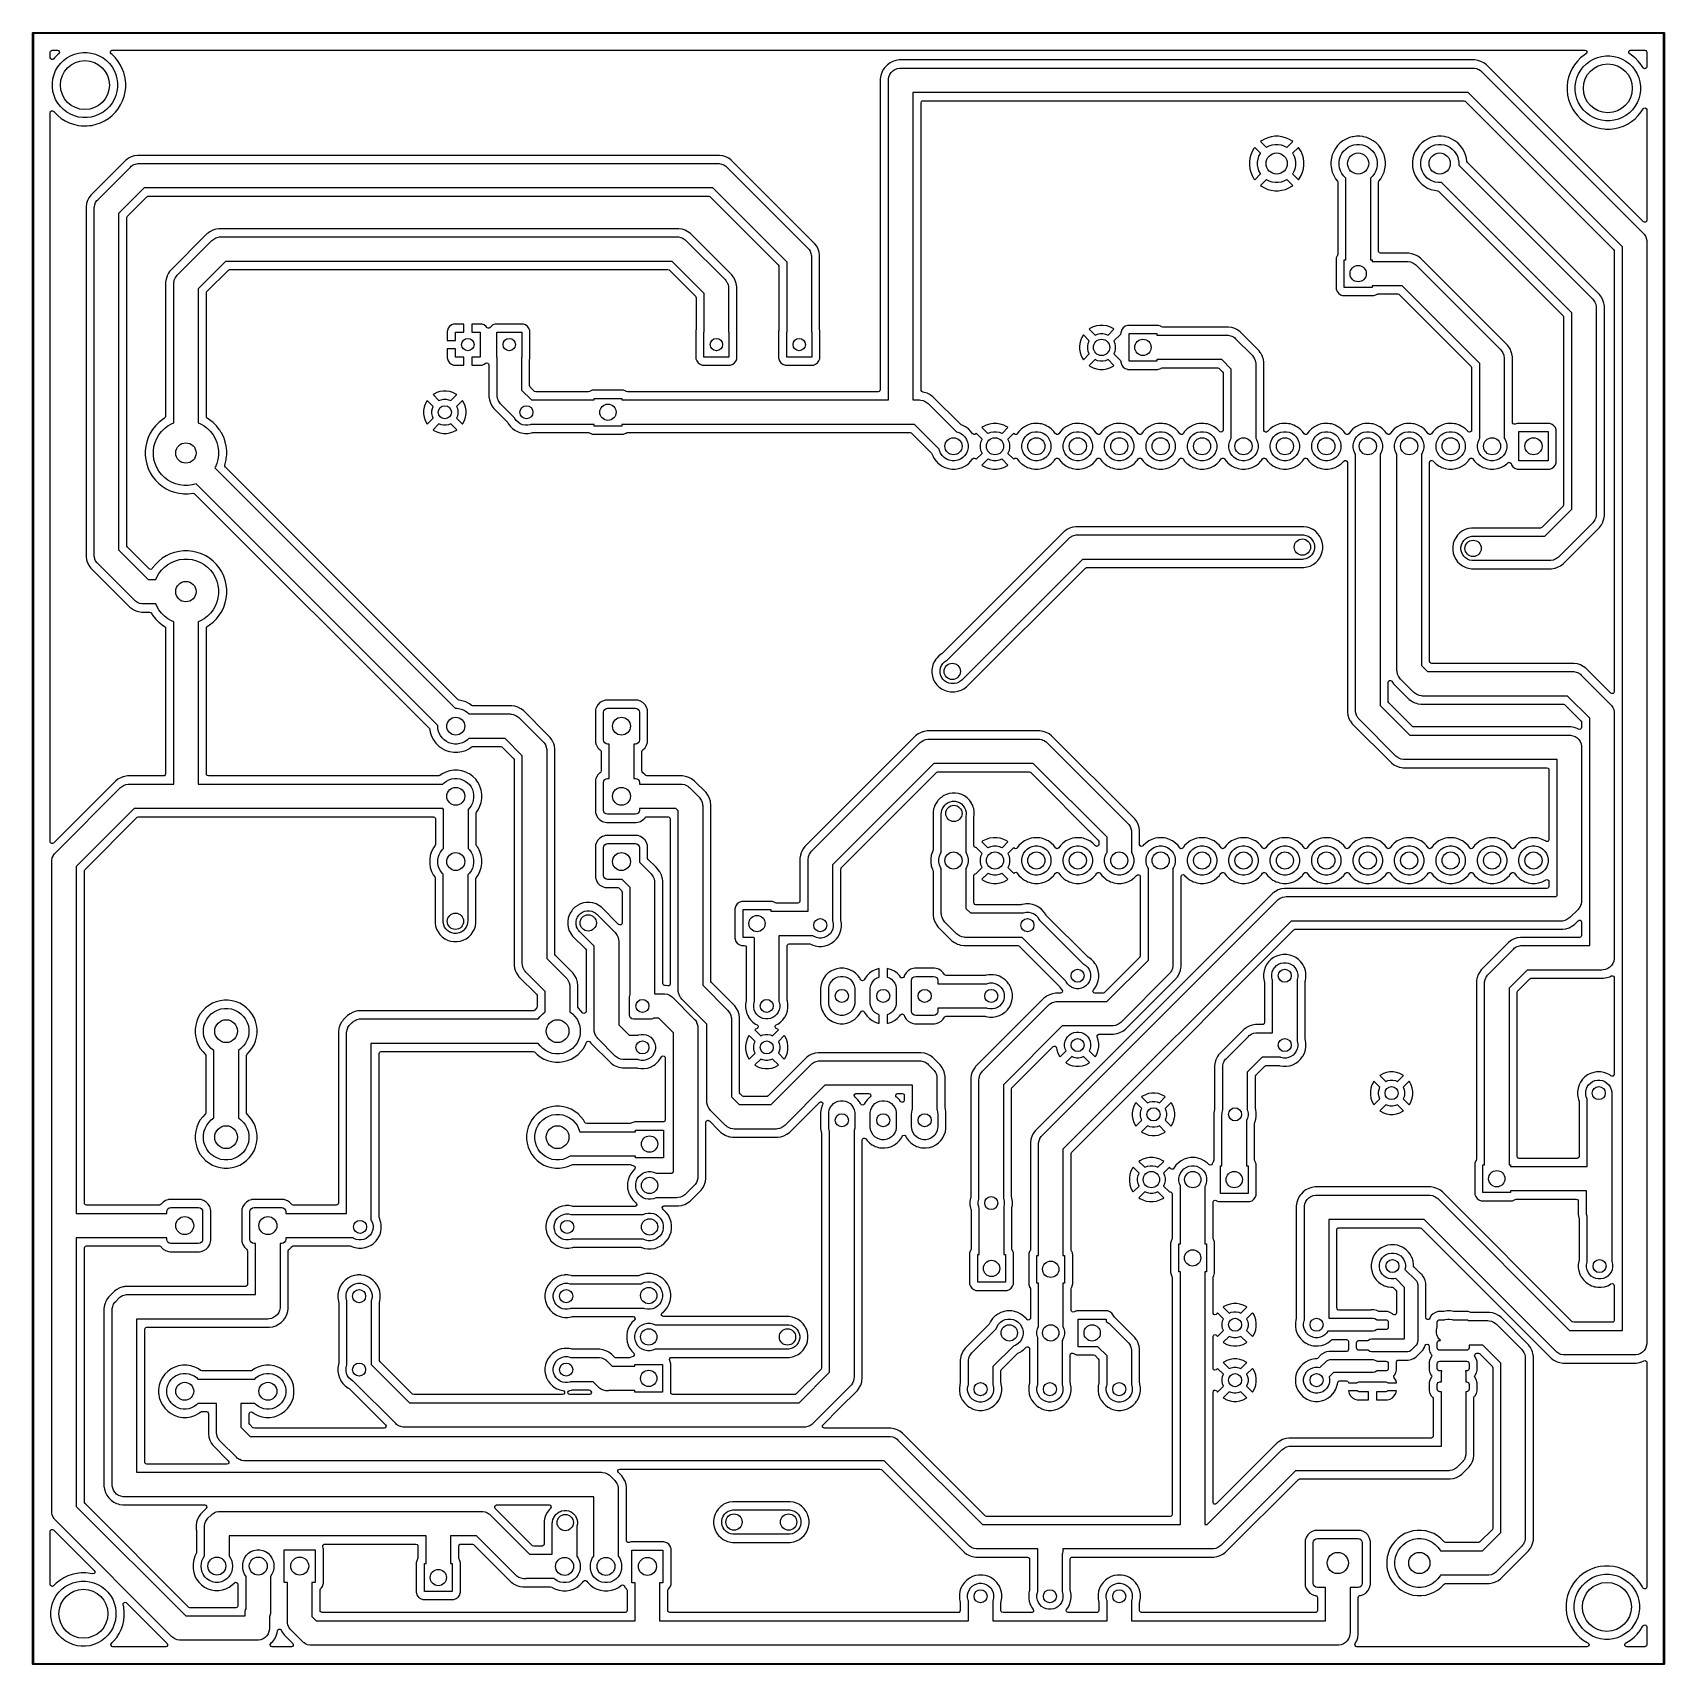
# Model space of a CAD drawing. Header units: millimetres. Extents: x 95 to 195, y -140 to -40.
import ezdxf

# ---------------------------------------------------------------- set-up
doc = ezdxf.new("R2010")
doc.units = ezdxf.units.MM
doc.layers.add('B.Cu', color=153, linetype='CONTINUOUS', true_color=0x4d7fc4)

msp = doc.modelspace()

# ---------------------------------------------------------------- linework, layer by layer
at = {"layer": 'B.Cu', "linetype": 'CONTINUOUS'}
for p, q in [((94.975, -40), (94.976903, -39.990433)), ((94.975, -140), (94.975, -40)), ((94.976903, -39.990433), (94.990433, -39.976903)), ((94.990433, -39.976903), (95, -39.975)), ((95, -39.975), (195, -39.975)), ((195, -39.975), (195.009567, -39.976903)), ((195.009567, -39.976903), (195.023097, -39.990433)), ((195.023097, -39.990433), (195.025, -40)), ((195.025, -40), (195.025, -140)), ((95.025, -40.025), (95.025, -139.975)), ((194.975, -40.025), (95.025, -40.025)), ((194.975, -139.975), (194.975, -40.025)), ((96.0505, -41.1745), (96.070185, -41.107461)), ((96.0505, -41.495446), (96.0505, -41.1745)), ((96.052584, -41.518085), (96.0505, -41.495446)), ((96.084177, -41.580404), (96.052584, -41.518085)), ((96.070185, -41.107461), (96.122989, -41.061706)), ((96.144447, -41.615749), (96.084177, -41.580404)), ((96.122989, -41.061706), (96.1745, -41.0505)), ((96.214259, -41.612899), (96.144447, -41.615749)), ((96.1745, -41.0505), (96.497986, -41.0505)), ((96.271447, -41.572759), (96.214259, -41.612899)), ((96.312583, -41.521175), (96.271447, -41.572759)), ((96.511181, -41.322577), (96.312583, -41.521175)), ((96.497986, -41.0505), (96.565025, -41.070185)), ((96.575298, -41.271447), (96.511181, -41.322577)), ((96.517061, -42.07886), (96.67632, -41.871308)), ((96.565025, -41.070185), (96.61078, -41.122989)), ((96.591699, -41.255703), (96.575298, -41.271447)), ((96.620724, -41.192147), (96.591699, -41.255703)), ((96.61078, -41.122989), (96.620724, -41.192147)), ((96.67632, -41.871308), (96.861308, -41.68632)), ((96.861308, -41.68632), (97.06886, -41.527061)), ((97.06886, -41.527061), (97.295423, -41.396255)), ((97.295423, -41.396255), (97.537121, -41.29614)), ((97.537121, -41.29614), (97.789819, -41.228429)), ((97.789819, -41.228429), (98.049194, -41.194282)), ((98.049194, -41.194282), (98.310806, -41.194282)), ((98.310806, -41.194282), (98.570181, -41.228429)), ((98.570181, -41.228429), (98.822879, -41.29614)), ((98.822879, -41.29614), (99.064577, -41.396255)), ((99.064577, -41.396255), (99.29114, -41.527061)), ((99.29114, -41.527061), (99.498692, -41.68632)), ((99.498692, -41.68632), (99.68368, -41.871308)), ((99.68368, -41.871308), (99.842939, -42.07886)), ((99.741711, -41.144447), (99.777056, -41.084177)), ((99.744561, -41.214259), (99.741711, -41.144447)), ((99.784702, -41.271447), (99.744561, -41.214259)), ((99.777056, -41.084177), (99.839375, -41.052584)), ((99.848818, -41.322577), (99.784702, -41.271447)), ((99.839375, -41.052584), (99.862014, -41.0505)), ((99.848825, -41.322584), (99.848818, -41.322577)), ((100.047416, -41.521175), (99.848825, -41.322584)), ((99.862014, -41.0505), (190.152974, -41.0505)), ((100.222523, -41.740752), (100.047416, -41.521175)), ((100.371945, -41.978555), (100.222523, -41.740752)), ((100.493801, -42.231592), (100.371945, -41.978555)), ((147.385351, -41.946174), (147.246174, -42.085351)), ((147.385352, -41.946174), (147.385351, -41.946174)), ((147.385354, -41.946172), (147.385352, -41.946174)), ((147.477568, -41.879174), (147.385354, -41.946172)), ((147.544594, -41.830476), (147.477568, -41.879174)), ((147.71997, -41.741117), (147.544594, -41.830476)), ((147.907173, -41.68029), (147.71997, -41.741117)), ((148.101578, -41.6495), (147.907173, -41.68029)), ((148.101583, -41.6495), (148.101578, -41.6495)), ((148.298417, -41.6495), (148.101583, -41.6495)), ((183.398417, -41.6495), (148.298417, -41.6495)), ((183.398422, -41.6495), (183.398417, -41.6495)), ((183.592826, -41.68029), (183.398422, -41.6495)), ((183.78003, -41.741117), (183.592826, -41.68029)), ((183.955405, -41.830476), (183.78003, -41.741117)), ((184.114646, -41.946172), (183.955405, -41.830476)), ((184.114648, -41.946174), (184.114646, -41.946172)), ((193.737819, -51.569345), (184.114648, -41.946174)), ((189.517476, -41.940753), (189.368053, -42.178557)), ((189.692583, -41.721175), (189.517476, -41.940753)), ((189.891175, -41.522583), (189.692583, -41.721175)), ((190.110753, -41.347476), (189.891175, -41.522583)), ((190.05632, -42.071308), (190.241308, -41.88632)), ((190.218946, -41.279494), (190.110753, -41.347476)), ((190.152974, -41.0505), (190.220013, -41.070185)), ((190.246687, -41.255703), (190.218946, -41.279494)), ((190.220013, -41.070185), (190.265768, -41.122989)), ((190.241308, -41.88632), (190.44886, -41.727061)), ((190.275712, -41.192147), (190.246687, -41.255703)), ((190.265768, -41.122989), (190.275712, -41.192147)), ((190.44886, -41.727061), (190.675423, -41.596255)), ((190.675423, -41.596255), (190.917121, -41.49614)), ((190.917121, -41.49614), (191.169819, -41.428429)), ((191.169819, -41.428429), (191.429194, -41.394282)), ((191.429194, -41.394282), (191.690806, -41.394282)), ((191.690806, -41.394282), (191.950181, -41.428429)), ((191.950181, -41.428429), (192.202879, -41.49614)), ((192.202879, -41.49614), (192.444577, -41.596255)), ((192.444577, -41.596255), (192.67114, -41.727061)), ((192.67114, -41.727061), (192.878692, -41.88632)), ((192.844115, -41.158106), (192.87249, -41.094257)), ((192.854763, -41.227159), (192.844115, -41.158106)), ((192.901053, -41.279493), (192.854763, -41.227159)), ((192.87249, -41.094257), (192.93088, -41.055885)), ((192.878692, -41.88632), (193.06368, -42.071308)), ((193.009248, -41.347477), (192.901053, -41.279493)), ((192.93088, -41.055885), (192.967026, -41.0505)), ((192.967026, -41.0505), (193.8255, -41.0505)), ((193.17306, -41.478113), (193.009248, -41.347477)), ((193.223183, -41.518085), (193.17306, -41.478113)), ((193.228825, -41.522584), (193.223183, -41.518085)), ((193.427416, -41.721175), (193.228825, -41.522584)), ((193.602523, -41.940752), (193.427416, -41.721175)), ((193.679053, -42.062548), (193.602523, -41.940752)), ((193.8255, -41.0505), (193.892539, -41.070185)), ((193.892539, -41.070185), (193.938294, -41.122989)), ((193.938294, -41.122989), (193.9495, -41.1745)), ((193.9495, -41.1745), (193.9495, -42.062548)), ((96.184282, -43.059194), (96.218429, -42.799819)), ((96.218429, -42.799819), (96.28614, -42.547121)), ((96.28614, -42.547121), (96.386255, -42.305423)), ((96.386255, -42.305423), (96.517061, -42.07886)), ((99.842939, -42.07886), (99.973745, -42.305423)), ((99.973745, -42.305423), (100.07386, -42.547121)), ((100.07386, -42.547121), (100.141571, -42.799819)), ((100.141571, -42.799819), (100.175718, -43.059194)), ((100.559717, -42.41997), (100.493801, -42.231592)), ((100.586556, -42.49667), (100.559717, -42.41997)), ((100.58656, -42.496682), (100.586556, -42.49667)), ((100.649054, -42.770487), (100.58656, -42.496682)), ((100.649057, -42.770505), (100.649054, -42.770487)), ((100.670018, -42.956547), (100.649057, -42.770505)), ((100.6805, -43.049575), (100.670018, -42.956547)), ((146.98029, -42.607173), (146.9495, -42.801577)), ((146.9495, -42.801577), (146.9495, -61.8755)), ((147.041117, -42.41997), (146.98029, -42.607173)), ((147.130476, -42.244594), (147.041117, -42.41997)), ((147.21481, -42.12852), (147.130476, -42.244594)), ((147.246172, -42.085354), (147.21481, -42.12852)), ((147.246174, -42.085352), (147.246172, -42.085354)), ((147.246174, -42.085351), (147.246174, -42.085352)), ((147.45, -42.9), (147.453611, -42.826487)), ((147.45, -62.5), (147.45, -42.9)), ((147.453611, -42.826487), (147.482295, -42.682286)), ((147.482295, -42.682286), (147.538559, -42.546452)), ((147.538559, -42.546452), (147.620242, -42.424205)), ((147.620242, -42.424205), (147.724205, -42.320242)), ((147.724205, -42.320242), (147.846452, -42.238559)), ((147.846452, -42.238559), (147.982286, -42.182295)), ((147.982286, -42.182295), (148.126487, -42.153611)), ((148.126487, -42.153611), (148.2, -42.15)), ((148.2, -42.15), (183.3, -42.15)), ((183.3, -42.15), (183.373513, -42.153611)), ((183.373513, -42.153611), (183.517713, -42.182294)), ((183.517713, -42.182294), (183.597283, -42.215253)), ((183.597283, -42.215253), (183.653548, -42.238559)), ((183.653548, -42.238559), (183.753617, -42.305423)), ((183.753617, -42.305423), (183.775795, -42.320242)), ((183.775795, -42.320242), (183.83033, -42.36967)), ((183.83033, -42.36967), (193.73033, -52.26967)), ((189.090942, -42.970505), (189.0595, -43.249568)), ((189.090945, -42.970487), (189.090942, -42.970505)), ((189.153439, -42.696682), (189.090945, -42.970487)), ((189.153443, -42.69667), (189.153439, -42.696682)), ((189.2462, -42.431588), (189.153443, -42.69667)), ((189.368053, -42.178557), (189.2462, -42.431588)), ((189.564282, -43.259194), (189.598429, -42.999819)), ((189.598429, -42.999819), (189.66614, -42.747121)), ((189.66614, -42.747121), (189.766255, -42.505423)), ((189.766255, -42.505423), (189.897061, -42.27886)), ((189.897061, -42.27886), (190.05632, -42.071308)), ((193.06368, -42.071308), (193.222939, -42.27886)), ((193.222939, -42.27886), (193.353745, -42.505423)), ((193.353745, -42.505423), (193.45386, -42.747121)), ((193.45386, -42.747121), (193.521571, -42.999819)), ((193.521571, -42.999819), (193.555718, -43.259194)), ((193.720506, -42.12852), (193.679053, -42.062548)), ((193.744297, -42.156261), (193.720506, -42.12852)), ((193.807853, -42.185286), (193.744297, -42.156261)), ((193.877011, -42.175342), (193.807853, -42.185286)), ((193.929815, -42.129587), (193.877011, -42.175342)), ((193.9495, -42.062548), (193.929815, -42.129587)), ((96.184282, -43.320806), (96.184282, -43.059194)), ((96.218429, -43.580181), (96.184282, -43.320806)), ((96.28614, -43.832879), (96.218429, -43.580181)), ((96.386255, -44.074577), (96.28614, -43.832879)), ((100.07386, -43.832879), (99.973745, -44.074577)), ((100.141571, -43.580181), (100.07386, -43.832879)), ((100.175718, -43.320806), (100.141571, -43.580181)), ((100.175718, -43.059194), (100.175718, -43.320806)), ((100.493801, -44.148408), (100.58656, -43.883318)), ((100.58656, -43.883318), (100.649055, -43.609509)), ((100.649055, -43.609509), (100.6805, -43.330425)), ((100.6805, -43.330425), (100.6805, -43.049575)), ((182.98934, -43.65), (148.95, -43.65)), ((148.95, -43.65), (148.95, -62.5)), ((192.45, -53.11066), (182.98934, -43.65)), ((189.0595, -43.249568), (189.0595, -43.530431)), ((189.0595, -43.530431), (189.090942, -43.809494)), ((189.090942, -43.809494), (189.090945, -43.809512)), ((189.090945, -43.809512), (189.153439, -44.083317)), ((189.564282, -43.520806), (189.564282, -43.259194)), ((189.598429, -43.780181), (189.564282, -43.520806)), ((189.66614, -44.032879), (189.598429, -43.780181)), ((193.521571, -43.780181), (193.45386, -44.032879)), ((193.555718, -43.520806), (193.521571, -43.780181)), ((193.555718, -43.259194), (193.555718, -43.520806)), ((96.0505, -44.884553), (96.070185, -44.817514)), ((96.0505, -89.581664), (96.0505, -44.884553)), ((96.070185, -44.817514), (96.122989, -44.771759)), ((96.122989, -44.771759), (96.192147, -44.761815)), ((96.192147, -44.761815), (96.255703, -44.79084)), ((96.255703, -44.79084), (96.271442, -44.807235)), ((96.271442, -44.807235), (96.312584, -44.858825)), ((96.312584, -44.858825), (96.511175, -45.057416)), ((96.517061, -44.30114), (96.386255, -44.074577)), ((96.67632, -44.508692), (96.517061, -44.30114)), ((96.861308, -44.69368), (96.67632, -44.508692)), ((97.06886, -44.852939), (96.861308, -44.69368)), ((97.295423, -44.983745), (97.06886, -44.852939)), ((97.537121, -45.08386), (97.295423, -44.983745)), ((99.064577, -44.983745), (98.822879, -45.08386)), ((99.29114, -44.852939), (99.064577, -44.983745)), ((99.498692, -44.69368), (99.29114, -44.852939)), ((99.68368, -44.508692), (99.498692, -44.69368)), ((99.842939, -44.30114), (99.68368, -44.508692)), ((99.973745, -44.074577), (99.842939, -44.30114)), ((99.848825, -45.057416), (100.047416, -44.858825)), ((100.047416, -44.858825), (100.222523, -44.639248)), ((100.222523, -44.639248), (100.371945, -44.401445)), ((100.371945, -44.401445), (100.493801, -44.148408)), ((149.4505, -44.2745), (149.470185, -44.207461)), ((149.4505, -47.890548), (149.4505, -44.2745)), ((149.470185, -44.207461), (149.522989, -44.161706)), ((149.522989, -44.161706), (149.5745, -44.1505)), ((149.5745, -44.1505), (182.730664, -44.1505)), ((182.730664, -44.1505), (182.797703, -44.170185)), ((182.797703, -44.170185), (182.818345, -44.186819)), ((182.818345, -44.186819), (191.913181, -53.281655)), ((189.153439, -44.083317), (189.153443, -44.083329)), ((189.153443, -44.083329), (189.2462, -44.348411)), ((189.2462, -44.348411), (189.368053, -44.601442)), ((189.368053, -44.601442), (189.391807, -44.639246)), ((189.391807, -44.639246), (189.517477, -44.839248)), ((189.517477, -44.839248), (189.692584, -45.058825)), ((189.766255, -44.274577), (189.66614, -44.032879)), ((189.897061, -44.50114), (189.766255, -44.274577)), ((190.05632, -44.708692), (189.897061, -44.50114)), ((190.241308, -44.89368), (190.05632, -44.708692)), ((190.44886, -45.052939), (190.241308, -44.89368)), ((192.878692, -44.89368), (192.67114, -45.052939)), ((193.06368, -44.708692), (192.878692, -44.89368)), ((193.222939, -44.50114), (193.06368, -44.708692)), ((193.353745, -44.274577), (193.222939, -44.50114)), ((193.45386, -44.032879), (193.353745, -44.274577)), ((193.427416, -45.058825), (193.602523, -44.839248)), ((193.602523, -44.839248), (193.720507, -44.651478)), ((193.720507, -44.651478), (193.772841, -44.605188)), ((193.772841, -44.605188), (193.841894, -44.59454)), ((193.841894, -44.59454), (193.905743, -44.622915)), ((193.905743, -44.622915), (193.944115, -44.681304)), ((193.944115, -44.681304), (193.9495, -44.717451)), ((193.9495, -44.717451), (193.9495, -51.481664)), ((96.511175, -45.057416), (96.730752, -45.232523)), ((96.730752, -45.232523), (96.968555, -45.381945)), ((96.968555, -45.381945), (97.221592, -45.503801)), ((97.221592, -45.503801), (97.42068, -45.573465)), ((97.42068, -45.573465), (97.48667, -45.596556)), ((97.48667, -45.596556), (97.486682, -45.59656)), ((97.486682, -45.59656), (97.760491, -45.659055)), ((97.789819, -45.151571), (97.537121, -45.08386)), ((97.760491, -45.659055), (97.760497, -45.659055)), ((97.760497, -45.659055), (97.760505, -45.659057)), ((97.760505, -45.659057), (97.946547, -45.680018)), ((98.049194, -45.185718), (97.789819, -45.151571)), ((97.946547, -45.680018), (98.039569, -45.690499)), ((98.039569, -45.690499), (98.039572, -45.6905)), ((98.039572, -45.6905), (98.039575, -45.6905)), ((98.039575, -45.6905), (98.320428, -45.6905)), ((98.310806, -45.185718), (98.049194, -45.185718)), ((98.570181, -45.151571), (98.310806, -45.185718)), ((98.320428, -45.6905), (98.320429, -45.690499)), ((98.320429, -45.690499), (98.463055, -45.674429)), ((98.463055, -45.674429), (98.599494, -45.659057)), ((98.822879, -45.08386), (98.570181, -45.151571)), ((98.599494, -45.659057), (98.599499, -45.659056)), ((98.599499, -45.659056), (98.599509, -45.659055)), ((98.599509, -45.659055), (98.873318, -45.59656)), ((98.873318, -45.59656), (99.138408, -45.503801)), ((99.138408, -45.503801), (99.391445, -45.381945)), ((99.391445, -45.381945), (99.629248, -45.232523)), ((99.629248, -45.232523), (99.848825, -45.057416)), ((189.692584, -45.058825), (189.891175, -45.257416)), ((189.891175, -45.257416), (190.110752, -45.432523)), ((190.110752, -45.432523), (190.348555, -45.581945)), ((190.348555, -45.581945), (190.601592, -45.703801)), ((190.675423, -45.183745), (190.44886, -45.052939)), ((190.601592, -45.703801), (190.80068, -45.773465)), ((190.917121, -45.28386), (190.675423, -45.183745)), ((190.80068, -45.773465), (190.86667, -45.796556)), ((190.86667, -45.796556), (190.866682, -45.79656)), ((190.866682, -45.79656), (191.140491, -45.859055)), ((191.169819, -45.351571), (190.917121, -45.28386)), ((191.140491, -45.859055), (191.140497, -45.859055)), ((191.140497, -45.859055), (191.140505, -45.859057)), ((191.140505, -45.859057), (191.326547, -45.880018)), ((191.429194, -45.385718), (191.169819, -45.351571)), ((191.326547, -45.880018), (191.419569, -45.890499)), ((191.419569, -45.890499), (191.419572, -45.8905)), ((191.419572, -45.8905), (191.419575, -45.8905)), ((191.419575, -45.8905), (191.700428, -45.8905)), ((191.690806, -45.385718), (191.429194, -45.385718)), ((191.950181, -45.351571), (191.690806, -45.385718)), ((191.700428, -45.8905), (191.700429, -45.890499)), ((191.700429, -45.890499), (191.843055, -45.874429)), ((191.843055, -45.874429), (191.979494, -45.859057)), ((192.202879, -45.28386), (191.950181, -45.351571)), ((191.979494, -45.859057), (191.979499, -45.859056)), ((191.979499, -45.859056), (191.979509, -45.859055)), ((191.979509, -45.859055), (192.253318, -45.79656)), ((192.444577, -45.183745), (192.202879, -45.28386)), ((192.253318, -45.79656), (192.518408, -45.703801)), ((192.67114, -45.052939), (192.444577, -45.183745)), ((192.518408, -45.703801), (192.771445, -45.581945)), ((192.771445, -45.581945), (193.009248, -45.432523)), ((193.009248, -45.432523), (193.228825, -45.257416)), ((193.228825, -45.257416), (193.427416, -45.058825)), ((169.905438, -47.00899), (169.858471, -47.0702)), ((170.266177, -47.369729), (169.905438, -47.00899)), ((170.3202, -46.608471), (170.25899, -46.655438)), ((170.25899, -46.655438), (170.619729, -47.016177)), ((170.320215, -46.608461), (170.3202, -46.608471)), ((170.509785, -46.499012), (170.320215, -46.608461)), ((170.509801, -46.499004), (170.509785, -46.499012)), ((170.712043, -46.415234), (170.509801, -46.499004)), ((170.619729, -47.016177), (170.638677, -47.002411)), ((170.638677, -47.002411), (170.80226, -46.919061)), ((170.923503, -46.358573), (170.712043, -46.415234)), ((170.80226, -46.919061), (170.976869, -46.862327)), ((171.140532, -46.330001), (170.923503, -46.358573)), ((170.976869, -46.862327), (171.158203, -46.833607)), ((171.140549, -46.33), (171.140532, -46.330001)), ((171.359451, -46.33), (171.140549, -46.33)), ((171.158203, -46.833607), (171.341797, -46.833607)), ((171.341797, -46.833607), (171.523131, -46.862327)), ((171.359467, -46.330001), (171.359451, -46.33)), ((171.576496, -46.358573), (171.359467, -46.330001)), ((171.523131, -46.862327), (171.69774, -46.919061)), ((171.787956, -46.415234), (171.576496, -46.358573)), ((171.69774, -46.919061), (171.861323, -47.002411)), ((171.990198, -46.499004), (171.787956, -46.415234)), ((171.861323, -47.002411), (171.880268, -47.016175)), ((171.880268, -47.016175), (172.241007, -46.655438)), ((171.990214, -46.499012), (171.990198, -46.499004)), ((172.179782, -46.60846), (171.990214, -46.499012)), ((172.17979, -46.608466), (172.179782, -46.60846)), ((172.241007, -46.655437), (172.17979, -46.608466)), ((172.59456, -47.008991), (172.233822, -47.369728)), ((172.241007, -46.655438), (172.241007, -46.655437)), ((172.641527, -47.0702), (172.59456, -47.008991)), ((174.991355, -46.896201), (174.858049, -47.069929)), ((174.991361, -46.896194), (174.991355, -46.896201)), ((175.146194, -46.741361), (174.991361, -46.896194)), ((175.146201, -46.741355), (175.146194, -46.741361)), ((175.319929, -46.608049), (175.146201, -46.741355)), ((175.509561, -46.498565), (175.319929, -46.608049)), ((175.490146, -47.110325), (175.638677, -47.002411)), ((175.509569, -46.498561), (175.509561, -46.498565)), ((175.509572, -46.49856), (175.509569, -46.498561)), ((175.593374, -46.463847), (175.509572, -46.49856)), ((175.711884, -46.414758), (175.593374, -46.463847)), ((175.638677, -47.002411), (175.80226, -46.919061)), ((175.878699, -46.37006), (175.711884, -46.414758)), ((175.80226, -46.919061), (175.976869, -46.862327)), ((175.923402, -46.358083), (175.878699, -46.37006)), ((175.933853, -46.356707), (175.923402, -46.358083)), ((176.140502, -46.3295), (175.933853, -46.356707)), ((175.976869, -46.862327), (176.158203, -46.833607)), ((176.14051, -46.3295), (176.140502, -46.3295)), ((176.35949, -46.3295), (176.14051, -46.3295)), ((176.158203, -46.833607), (176.341797, -46.833607)), ((176.341797, -46.833607), (176.523131, -46.862327)), ((176.359497, -46.3295), (176.35949, -46.3295)), ((176.540314, -46.353306), (176.359497, -46.3295)), ((176.523131, -46.862327), (176.69774, -46.919061)), ((176.576598, -46.358083), (176.540314, -46.353306)), ((176.682357, -46.386421), (176.576598, -46.358083)), ((176.788115, -46.414758), (176.682357, -46.386421)), ((176.69774, -46.919061), (176.861323, -47.002411)), ((176.788118, -46.414759), (176.788115, -46.414758)), ((176.990428, -46.49856), (176.788117, -46.414759)), ((176.788117, -46.414759), (176.788118, -46.414759)), ((176.861323, -47.002411), (177.009854, -47.110325)), ((176.990433, -46.498562), (176.990428, -46.49856)), ((176.990438, -46.498565), (176.990433, -46.498562)), ((177.18007, -46.608049), (176.990438, -46.498565)), ((177.353798, -46.741355), (177.18007, -46.608049)), ((177.353805, -46.741361), (177.353798, -46.741355)), ((177.508638, -46.896194), (177.353805, -46.741361)), ((177.508643, -46.8962), (177.508638, -46.896194)), ((177.64195, -47.069929), (177.508643, -46.8962)), ((179.991355, -46.896201), (179.858049, -47.069929)), ((179.991361, -46.896194), (179.991355, -46.896201)), ((180.146194, -46.741361), (179.991361, -46.896194)), ((180.146201, -46.741355), (180.146194, -46.741361)), ((180.319929, -46.608049), (180.146201, -46.741355)), ((180.509561, -46.498565), (180.319929, -46.608049)), ((180.490146, -47.110325), (180.638677, -47.002411)), ((180.509569, -46.498561), (180.509561, -46.498565)), ((180.509572, -46.49856), (180.509569, -46.498561)), ((180.593374, -46.463847), (180.509572, -46.49856)), ((180.711884, -46.414758), (180.593374, -46.463847)), ((180.638677, -47.002411), (180.80226, -46.919061)), ((180.878699, -46.37006), (180.711884, -46.414758)), ((180.80226, -46.919061), (180.976869, -46.862327)), ((180.923402, -46.358083), (180.878699, -46.37006)), ((180.933853, -46.356707), (180.923402, -46.358083)), ((181.140502, -46.3295), (180.933853, -46.356707)), ((180.976869, -46.862327), (181.158203, -46.833607)), ((181.14051, -46.3295), (181.140502, -46.3295)), ((181.35949, -46.3295), (181.14051, -46.3295)), ((181.158203, -46.833607), (181.341797, -46.833607)), ((181.341797, -46.833607), (181.523131, -46.862327)), ((181.359497, -46.3295), (181.35949, -46.3295)), ((181.540314, -46.353306), (181.359497, -46.3295)), ((181.523131, -46.862327), (181.69774, -46.919061)), ((181.576598, -46.358083), (181.540314, -46.353306)), ((181.682357, -46.386421), (181.576598, -46.358083)), ((181.788115, -46.414758), (181.682357, -46.386421)), ((181.69774, -46.919061), (181.861323, -47.002411)), ((181.788118, -46.414759), (181.788115, -46.414758)), ((181.990428, -46.49856), (181.788117, -46.414759)), ((181.788117, -46.414759), (181.788118, -46.414759)), ((181.861323, -47.002411), (182.009854, -47.110325)), ((181.990433, -46.498562), (181.990428, -46.49856)), ((181.990438, -46.498565), (181.990433, -46.498562)), ((182.18007, -46.608049), (181.990438, -46.498565)), ((182.353798, -46.741355), (182.18007, -46.608049)), ((182.353805, -46.741361), (182.353798, -46.741355)), ((182.508638, -46.896194), (182.353805, -46.741361)), ((182.508643, -46.8962), (182.508638, -46.896194)), ((182.64195, -47.069929), (182.508643, -46.8962)), ((100.685351, -47.796174), (98.546174, -49.935351)), ((100.685352, -47.796174), (100.685351, -47.796174)), ((100.685354, -47.796172), (100.685352, -47.796174)), ((100.753741, -47.746485), (100.685354, -47.796172)), ((100.844594, -47.680476), (100.753741, -47.746485)), ((101.019969, -47.591117), (100.844594, -47.680476)), ((101.207173, -47.53029), (101.019969, -47.591117)), ((101.401578, -47.4995), (101.207173, -47.53029)), ((101.282287, -48.032294), (101.426487, -48.003611)), ((101.401583, -47.4995), (101.401578, -47.4995)), ((101.598416, -47.4995), (101.401583, -47.4995)), ((101.426487, -48.003611), (101.5, -48)), ((101.5, -48), (137, -48)), ((137.098417, -47.4995), (101.598416, -47.4995)), ((137, -48), (137.073513, -48.003611)), ((137.073513, -48.003611), (137.217713, -48.032294)), ((137.098422, -47.4995), (137.098417, -47.4995)), ((137.292826, -47.53029), (137.098422, -47.4995)), ((137.48003, -47.591117), (137.292826, -47.53029)), ((137.641537, -47.67341), (137.48003, -47.591117)), ((137.655405, -47.680476), (137.641537, -47.67341)), ((137.814646, -47.796172), (137.655405, -47.680476)), ((142.794646, -52.776172), (137.814646, -47.796172)), ((149.4505, -61.893527), (149.4505, -47.890548)), ((169.580001, -47.890532), (169.58, -47.890548)), ((169.58, -47.890548), (169.58, -48.109451)), ((169.608573, -47.673503), (169.580001, -47.890532)), ((169.665234, -47.462043), (169.608573, -47.673503)), ((169.749004, -47.259801), (169.665234, -47.462043)), ((169.749012, -47.259785), (169.749004, -47.259801)), ((169.858461, -47.070215), (169.749012, -47.259785)), ((169.858471, -47.0702), (169.858461, -47.070215)), ((170.083607, -47.908203), (170.112327, -47.726869)), ((170.083607, -48.091797), (170.083607, -47.908203)), ((170.112327, -47.726869), (170.169061, -47.55226)), ((170.169061, -47.55226), (170.252411, -47.388677)), ((170.252411, -47.388677), (170.266177, -47.369729)), ((172.233822, -47.369728), (172.247589, -47.388677)), ((172.247589, -47.388677), (172.330939, -47.55226)), ((172.330939, -47.55226), (172.387673, -47.726869)), ((172.387673, -47.726869), (172.416393, -47.908203)), ((172.416393, -47.908203), (172.416393, -48.091797)), ((172.641532, -47.070208), (172.641527, -47.0702)), ((172.75099, -47.259792), (172.641532, -47.070208)), ((172.750995, -47.259801), (172.75099, -47.259792)), ((172.834765, -47.462043), (172.750995, -47.259801)), ((172.891426, -47.673503), (172.834765, -47.462043)), ((172.919998, -47.890532), (172.891426, -47.673503)), ((172.92, -47.890548), (172.919998, -47.890532)), ((172.92, -48.109451), (172.92, -47.890548)), ((174.608082, -47.67341), (174.5795, -47.890502)), ((174.5795, -47.890502), (174.5795, -48.109497)), ((174.608084, -47.673399), (174.608082, -47.67341)), ((174.664758, -47.461884), (174.608084, -47.673399)), ((174.713847, -47.343374), (174.664758, -47.461884)), ((174.74856, -47.259572), (174.713847, -47.343374)), ((174.748561, -47.259569), (174.74856, -47.259572)), ((174.748565, -47.259561), (174.748561, -47.259569)), ((174.858049, -47.069929), (174.748565, -47.259561)), ((175.083607, -47.908203), (175.112327, -47.726869)), ((175.083607, -48.091797), (175.083607, -47.908203)), ((175.112327, -47.726869), (175.169061, -47.55226)), ((175.169061, -47.55226), (175.252411, -47.388677)), ((175.252411, -47.388677), (175.360325, -47.240146)), ((175.360325, -47.240146), (175.490146, -47.110325)), ((177.009854, -47.110325), (177.139675, -47.240146)), ((177.139675, -47.240146), (177.247589, -47.388677)), ((177.247589, -47.388677), (177.330939, -47.55226)), ((177.330939, -47.55226), (177.387673, -47.726869)), ((177.387673, -47.726869), (177.416393, -47.908203)), ((177.416393, -47.908203), (177.416393, -48.091797)), ((177.75144, -47.259572), (177.64195, -47.069929)), ((177.835241, -47.461883), (177.75144, -47.259572)), ((177.891917, -47.673402), (177.835241, -47.461883)), ((177.920499, -47.890502), (177.891917, -47.673402)), ((177.9205, -47.89051), (177.920499, -47.890502)), ((177.9205, -48.10949), (177.9205, -47.89051)), ((179.608082, -47.67341), (179.5795, -47.890502)), ((179.5795, -47.890502), (179.5795, -48.109497)), ((179.608084, -47.673399), (179.608082, -47.67341)), ((179.664758, -47.461884), (179.608084, -47.673399)), ((179.713847, -47.343374), (179.664758, -47.461884)), ((179.74856, -47.259572), (179.713847, -47.343374)), ((179.748561, -47.259569), (179.74856, -47.259572)), ((179.748565, -47.259561), (179.748561, -47.259569)), ((179.858049, -47.069929), (179.748565, -47.259561)), ((180.083607, -47.908203), (180.112327, -47.726869)), ((180.083607, -48.091797), (180.083607, -47.908203)), ((180.112327, -47.726869), (180.169061, -47.55226)), ((180.169061, -47.55226), (180.252411, -47.388677)), ((180.252411, -47.388677), (180.360325, -47.240146)), ((180.360325, -47.240146), (180.490146, -47.110325)), ((182.009854, -47.110325), (182.139675, -47.240146)), ((182.139675, -47.240146), (182.247589, -47.388677)), ((182.247589, -47.388677), (182.330939, -47.55226)), ((182.330939, -47.55226), (182.387673, -47.726869)), ((182.387673, -47.726869), (182.416393, -47.908203)), ((182.416393, -47.908203), (182.416393, -48.091797)), ((182.75144, -47.259572), (182.64195, -47.069929)), ((182.835241, -47.461883), (182.75144, -47.259572)), ((182.891917, -47.673402), (182.835241, -47.461883)), ((182.915847, -47.85517), (182.891917, -47.673402)), ((182.916752, -47.862041), (182.915847, -47.85517)), ((182.918525, -47.872213), (182.916752, -47.862041)), ((182.95201, -47.933536), (182.918525, -47.872213)), ((191.053828, -56.035354), (182.95201, -47.933536)), ((98.96967, -50.21967), (100.96967, -48.21967)), ((100.96967, -48.21967), (101.024205, -48.170242)), ((101.024205, -48.170242), (101.146452, -48.088559)), ((101.146452, -48.088559), (101.202717, -48.065253)), ((101.202717, -48.065253), (101.282287, -48.032294)), ((137.217713, -48.032294), (137.297283, -48.065253)), ((137.297283, -48.065253), (137.353548, -48.088559)), ((137.353548, -48.088559), (137.475795, -48.170242)), ((137.475795, -48.170242), (137.53033, -48.21967)), ((137.53033, -48.21967), (142.51033, -53.19967)), ((169.58, -48.109451), (169.580001, -48.109467)), ((169.580001, -48.109467), (169.608573, -48.326496)), ((169.608573, -48.326496), (169.665234, -48.537956)), ((169.665234, -48.537956), (169.749004, -48.740198)), ((169.749004, -48.740198), (169.749012, -48.740214)), ((169.749012, -48.740214), (169.85846, -48.929782)), ((169.85846, -48.929782), (169.858466, -48.92979)), ((169.858466, -48.92979), (169.905438, -48.991007)), ((169.905438, -48.991007), (170.266176, -48.630268)), ((170.112327, -48.273131), (170.083607, -48.091797)), ((170.169061, -48.44774), (170.112327, -48.273131)), ((170.252411, -48.611323), (170.169061, -48.44774)), ((170.266176, -48.630268), (170.252411, -48.611323)), ((170.619729, -48.983822), (170.258991, -49.34456)), ((170.638677, -48.997589), (170.619729, -48.983822)), ((170.80226, -49.080939), (170.638677, -48.997589)), ((171.861323, -48.997589), (171.69774, -49.080939)), ((171.88027, -48.983823), (171.861323, -48.997589)), ((172.241007, -49.34456), (171.88027, -48.983823)), ((172.247589, -48.611323), (172.233823, -48.63027)), ((172.233823, -48.63027), (172.59456, -48.991007)), ((172.330939, -48.44774), (172.247589, -48.611323)), ((172.387673, -48.273131), (172.330939, -48.44774)), ((172.416393, -48.091797), (172.387673, -48.273131)), ((172.59456, -48.991007), (172.641531, -48.929793)), ((172.641531, -48.929793), (172.641537, -48.929785)), ((172.641537, -48.929785), (172.750987, -48.740214)), ((172.750987, -48.740214), (172.750995, -48.740198)), ((172.750995, -48.740198), (172.834765, -48.537956)), ((172.834765, -48.537956), (172.891426, -48.326496)), ((172.891426, -48.326496), (172.919998, -48.109467)), ((172.919998, -48.109467), (172.92, -48.109451)), ((174.5795, -48.109497), (174.590046, -48.189598)), ((174.590046, -48.189598), (174.608083, -48.326598)), ((174.608083, -48.326598), (174.608084, -48.3266)), ((174.608084, -48.3266), (174.664715, -48.537956)), ((174.664715, -48.537956), (174.664759, -48.538117)), ((174.664759, -48.538117), (174.74856, -48.740428)), ((174.74856, -48.740428), (174.748562, -48.740433)), ((174.748562, -48.740433), (174.748565, -48.740438)), ((174.748565, -48.740438), (174.858046, -48.930066)), ((174.858046, -48.930066), (174.858049, -48.93007)), ((174.858049, -48.93007), (174.85805, -48.930071)), ((174.85805, -48.930071), (174.973877, -49.081019)), ((175.112327, -48.273131), (175.083607, -48.091797)), ((175.169061, -48.44774), (175.112327, -48.273131)), ((175.252411, -48.611323), (175.169061, -48.44774)), ((175.360325, -48.759854), (175.252411, -48.611323)), ((175.490146, -48.889675), (175.360325, -48.759854)), ((175.5, -48.896834), (175.490146, -48.889675)), ((175.5, -53.9), (175.5, -48.896834)), ((177.009854, -48.889675), (177, -48.896834)), ((177, -48.896834), (177, -53.9)), ((177.139675, -48.759854), (177.009854, -48.889675)), ((177.247589, -48.611323), (177.139675, -48.759854)), ((177.330939, -48.44774), (177.247589, -48.611323)), ((177.387673, -48.273131), (177.330939, -48.44774)), ((177.416393, -48.091797), (177.387673, -48.273131)), ((177.526112, -49.081032), (177.64195, -48.930071)), ((177.64195, -48.930071), (177.75144, -48.740428)), ((177.75144, -48.740428), (177.835241, -48.538117)), ((177.835241, -48.538117), (177.891917, -48.326598)), ((177.891917, -48.326598), (177.9205, -48.10949)), ((179.5795, -48.109497), (179.590046, -48.189598)), ((179.590046, -48.189598), (179.608083, -48.326598)), ((179.608083, -48.326598), (179.608084, -48.3266)), ((179.608084, -48.3266), (179.664715, -48.537956)), ((179.664715, -48.537956), (179.664759, -48.538117)), ((179.664759, -48.538117), (179.74856, -48.740428)), ((179.74856, -48.740428), (179.748562, -48.740433)), ((179.748562, -48.740433), (179.748565, -48.740438)), ((179.748565, -48.740438), (179.858049, -48.93007)), ((179.858049, -48.93007), (179.991355, -49.103798)), ((180.112327, -48.273131), (180.083607, -48.091797)), ((180.169061, -48.44774), (180.112327, -48.273131)), ((180.252411, -48.611323), (180.169061, -48.44774)), ((180.360325, -48.759854), (180.252411, -48.611323)), ((180.490146, -48.889675), (180.360325, -48.759854)), ((180.638677, -48.997589), (180.490146, -48.889675)), ((180.80226, -49.080939), (180.638677, -48.997589)), ((182.416393, -48.091797), (182.414487, -48.103827)), ((182.414487, -48.103827), (190.63033, -56.31967)), ((98.49884, -50.0005), (98.430476, -50.094594)), ((98.546172, -49.935354), (98.49884, -50.0005)), ((98.546174, -49.935352), (98.546172, -49.935354)), ((98.546174, -49.935351), (98.546174, -49.935352)), ((101.81066, -49.5), (100.25, -51.06066)), ((136.68934, -49.5), (101.81066, -49.5)), ((101.981655, -50.036819), (102.042978, -50.003334)), ((102.042978, -50.003334), (102.069336, -50.0005)), ((102.069336, -50.0005), (136.430664, -50.0005)), ((136.430664, -50.0005), (136.497703, -50.020185)), ((136.497703, -50.020185), (136.518345, -50.036819)), ((141.23, -54.04066), (136.68934, -49.5)), ((170.258991, -49.34456), (170.258991, -49.344561)), ((170.258991, -49.344561), (170.3202, -49.391527)), ((170.3202, -49.391527), (170.320208, -49.391532)), ((170.320208, -49.391532), (170.509792, -49.50099)), ((170.509792, -49.50099), (170.509801, -49.500995)), ((170.509801, -49.500995), (170.712043, -49.584765)), ((170.712043, -49.584765), (170.923503, -49.641426)), ((170.976869, -49.137673), (170.80226, -49.080939)), ((170.923503, -49.641426), (171.140532, -49.669998)), ((171.158203, -49.166393), (170.976869, -49.137673)), ((171.140532, -49.669998), (171.140549, -49.67)), ((171.140549, -49.67), (171.359451, -49.67)), ((171.341797, -49.166393), (171.158203, -49.166393)), ((171.523131, -49.137673), (171.341797, -49.166393)), ((171.359451, -49.67), (171.359467, -49.669998)), ((171.359467, -49.669998), (171.576496, -49.641426)), ((171.69774, -49.080939), (171.523131, -49.137673)), ((171.576496, -49.641426), (171.787956, -49.584765)), ((171.787956, -49.584765), (171.990198, -49.500995)), ((171.990198, -49.500995), (171.990214, -49.500987)), ((171.990214, -49.500987), (172.179785, -49.391537)), ((172.179785, -49.391537), (172.179793, -49.391531)), ((172.179793, -49.391531), (172.241007, -49.34456)), ((174.973877, -49.081019), (174.99907, -49.146187)), ((174.99907, -49.146187), (174.9995, -49.156504)), ((174.9995, -49.156504), (174.9995, -53.558561)), ((177.5005, -49.156504), (177.520185, -49.089465)), ((177.5005, -53.3755), (177.5005, -49.156504)), ((177.520185, -49.089465), (177.526112, -49.081032)), ((179.991355, -49.103798), (179.991361, -49.103805)), ((179.991361, -49.103805), (180.146194, -49.258638)), ((180.146194, -49.258638), (180.146201, -49.258644)), ((180.146201, -49.258644), (180.319929, -49.39195)), ((180.319929, -49.39195), (180.509561, -49.501434)), ((180.509561, -49.501434), (180.509563, -49.501434)), ((180.509563, -49.501434), (180.509572, -49.50144)), ((180.509572, -49.50144), (180.711883, -49.585241)), ((180.711883, -49.585241), (180.923402, -49.641917)), ((180.976869, -49.137673), (180.80226, -49.080939)), ((180.923402, -49.641917), (181.10517, -49.665847)), ((181.158203, -49.166393), (180.976869, -49.137673)), ((181.10517, -49.665847), (181.112041, -49.666752)), ((181.112041, -49.666752), (181.175937, -49.695019)), ((181.341797, -49.166393), (181.158203, -49.166393)), ((181.175937, -49.695019), (181.183536, -49.70201)), ((181.183536, -49.70201), (188.813181, -57.331655)), ((181.353827, -49.164487), (181.341797, -49.166393)), ((189.35, -57.16066), (181.353827, -49.164487)), ((98.280291, -50.457172), (98.2495, -50.651577)), ((98.2495, -50.651577), (98.2495, -72.098422)), ((98.339608, -50.274612), (98.280291, -50.457169)), ((98.280291, -50.457169), (98.280291, -50.457172)), ((98.340669, -50.270851), (98.339608, -50.274612)), ((98.430476, -50.094594), (98.340669, -50.270851)), ((98.75, -50.75), (98.753611, -50.676487)), ((98.75, -72), (98.75, -50.75)), ((98.753611, -50.676487), (98.758566, -50.651577)), ((98.758566, -50.651577), (98.782294, -50.532287)), ((98.782294, -50.532287), (98.838559, -50.396453)), ((98.838559, -50.396452), (98.920242, -50.274205)), ((98.838559, -50.396453), (98.838559, -50.396452)), ((98.920242, -50.274205), (98.96967, -50.21967)), ((100.786819, -51.231655), (101.981655, -50.036819)), ((136.518345, -50.036819), (140.693181, -54.211655)), ((100.25, -51.06066), (100.25, -71.68934)), ((100.7505, -51.319336), (100.770185, -51.252297)), ((100.7505, -71.430664), (100.7505, -51.319336)), ((100.770185, -51.252297), (100.786819, -51.231655)), ((106.401578, -51.9995), (106.207173, -52.03029)), ((106.401583, -51.9995), (106.401578, -51.9995)), ((134.598417, -51.9995), (106.401583, -51.9995)), ((134.598422, -51.9995), (134.598417, -51.9995)), ((134.792826, -52.03029), (134.598422, -51.9995)), ((193.744297, -51.575377), (193.737819, -51.569345)), ((193.807853, -51.604402), (193.744297, -51.575377)), ((193.877011, -51.594458), (193.807853, -51.604402)), ((193.929815, -51.548703), (193.877011, -51.594458)), ((193.9495, -51.481664), (193.929815, -51.548703)), ((105.685351, -52.296174), (103.421174, -54.560351)), ((103.84467, -54.84467), (105.96967, -52.71967)), ((105.685352, -52.296174), (105.685351, -52.296174)), ((105.685354, -52.296172), (105.685352, -52.296174)), ((105.753741, -52.246485), (105.685354, -52.296172)), ((105.844594, -52.180476), (105.753741, -52.246485)), ((106.019969, -52.091117), (105.844594, -52.180476)), ((105.96967, -52.71967), (106.024205, -52.670242)), ((106.207173, -52.03029), (106.019969, -52.091117)), ((106.024205, -52.670242), (106.146452, -52.588559)), ((106.146452, -52.588559), (106.202717, -52.565253)), ((106.202717, -52.565253), (106.282287, -52.532294)), ((106.282287, -52.532294), (106.426487, -52.503611)), ((106.426487, -52.503611), (106.5, -52.5)), ((106.5, -52.5), (134.5, -52.5)), ((134.5, -52.5), (134.573513, -52.503611)), ((134.573513, -52.503611), (134.717713, -52.532294)), ((134.717713, -52.532294), (134.797283, -52.565253)), ((134.98003, -52.091117), (134.792826, -52.03029)), ((134.797283, -52.565253), (134.853548, -52.588559)), ((134.853548, -52.588559), (134.975795, -52.670242)), ((134.975795, -52.670242), (135.03033, -52.71967)), ((135.155405, -52.180476), (134.98003, -52.091117)), ((135.03033, -52.71967), (137.43033, -55.11967)), ((135.314646, -52.296172), (135.155405, -52.180476)), ((137.853829, -54.835355), (135.314646, -52.296172)), ((142.933828, -52.915354), (142.794646, -52.776172)), ((143.049523, -53.074594), (142.933828, -52.915354)), ((193.73033, -52.26967), (193.779758, -52.324205)), ((193.779758, -52.324205), (193.861441, -52.446452)), ((193.861441, -52.446452), (193.917705, -52.582286)), ((193.917705, -52.582286), (193.946389, -52.726487)), ((193.946389, -52.726487), (193.95, -52.8)), ((193.95, -52.8), (193.95, -120.3)), ((106.81066, -54), (105.125, -55.68566)), ((134.18934, -54), (106.81066, -54)), ((136.15, -55.96066), (134.18934, -54)), ((142.51033, -53.19967), (142.559759, -53.254205)), ((142.559759, -53.254205), (142.5781, -53.281655)), ((142.5781, -53.281655), (142.641441, -53.376452)), ((142.641441, -53.376452), (142.641441, -53.376453)), ((142.641441, -53.376453), (142.697706, -53.512287)), ((142.697706, -53.512287), (142.715859, -53.603548)), ((142.715859, -53.603548), (142.726389, -53.656487)), ((142.726389, -53.656487), (142.73, -53.73)), ((142.73, -53.73), (142.73, -58.341)), ((143.138882, -53.24997), (143.049523, -53.074594)), ((143.138882, -53.249972), (143.138882, -53.24997)), ((143.138884, -53.249975), (143.138882, -53.249972)), ((143.160978, -53.317974), (143.138884, -53.249975)), ((143.199709, -53.437173), (143.160978, -53.317974)), ((143.2305, -53.631577), (143.199709, -53.437173)), ((143.2305, -58.196156), (143.2305, -53.631577)), ((174.899501, -53.852116), (174.8995, -53.852135)), ((174.8995, -53.852135), (174.8995, -55.64787)), ((174.905908, -53.792517), (174.899501, -53.852116)), ((174.956202, -53.657671), (174.905908, -53.792517)), ((174.956204, -53.657668), (174.956202, -53.657671)), ((174.974767, -53.632872), (174.956204, -53.657668)), ((174.979815, -53.6256), (174.974767, -53.632872)), ((174.9995, -53.558561), (174.979815, -53.6256)), ((175.4, -55.6), (175.4, -53.9)), ((175.4, -53.9), (175.5, -53.9)), ((177, -53.9), (177.1, -53.9)), ((177.1, -53.9), (177.1, -54)), ((177.1, -54), (179.25, -54)), ((177.511706, -53.427011), (177.5005, -53.3755)), ((177.557461, -53.479815), (177.511706, -53.427011)), ((177.6245, -53.4995), (177.557461, -53.479815)), ((179.348417, -53.4995), (177.6245, -53.4995)), ((179.25, -54), (179.323513, -54.003611)), ((179.323513, -54.003611), (179.467713, -54.032294)), ((179.348422, -53.4995), (179.348417, -53.4995)), ((179.542826, -53.53029), (179.348422, -53.4995)), ((179.73003, -53.591117), (179.542826, -53.53029)), ((179.860642, -53.657668), (179.73003, -53.591117)), ((179.905405, -53.680476), (179.860642, -53.657668)), ((180.064646, -53.796172), (179.905405, -53.680476)), ((185.413829, -59.145355), (180.064646, -53.796172)), ((191.913181, -53.281655), (191.946666, -53.342978)), ((191.946666, -53.342978), (191.9495, -53.369336)), ((191.9495, -53.369336), (191.9495, -80.381664)), ((192.45, -119.55), (192.45, -53.11066)), ((103.214608, -54.899612), (103.155291, -55.082169)), ((103.215669, -54.895851), (103.214608, -54.899612)), ((103.305476, -54.719594), (103.215669, -54.895851)), ((103.371485, -54.628741), (103.305476, -54.719594)), ((103.421172, -54.560354), (103.371485, -54.628741)), ((103.421174, -54.560352), (103.421172, -54.560354)), ((103.421174, -54.560351), (103.421174, -54.560352)), ((103.657294, -55.157287), (103.713559, -55.021453)), ((103.713559, -55.021452), (103.795242, -54.899205)), ((103.713559, -55.021453), (103.713559, -55.021452)), ((103.795242, -54.899205), (103.84467, -54.84467)), ((105.661819, -55.856655), (106.981655, -54.536819)), ((106.981655, -54.536819), (107.042978, -54.503334)), ((107.042978, -54.503334), (107.069336, -54.5005)), ((107.069336, -54.5005), (133.930664, -54.5005)), ((133.930664, -54.5005), (133.997703, -54.520185)), ((133.997703, -54.520185), (134.018345, -54.536819)), ((134.018345, -54.536819), (135.613181, -56.131655)), ((137.897144, -54.894974), (137.853829, -54.835355)), ((137.936911, -54.949708), (137.897144, -54.894974)), ((137.936912, -54.949708), (137.936911, -54.949708)), ((137.936912, -54.949709), (137.936912, -54.949708)), ((137.969523, -54.994594), (137.936912, -54.949709)), ((138.058882, -55.16997), (137.969523, -54.994594)), ((140.693181, -54.211655), (140.726666, -54.272978)), ((140.726666, -54.272978), (140.7295, -54.299336)), ((140.7295, -54.299336), (140.7295, -58.196155)), ((141.23, -58.341), (141.23, -54.04066)), ((179.467713, -54.032294), (179.547283, -54.065253)), ((179.547283, -54.065253), (179.603548, -54.088559)), ((179.603548, -54.088559), (179.725795, -54.170242)), ((179.725795, -54.170242), (179.78033, -54.21967)), ((179.78033, -54.21967), (184.99033, -59.42967)), ((103.155291, -55.082172), (103.1245, -55.276577)), ((103.1245, -55.276577), (103.1245, -63.514062)), ((103.155291, -55.082169), (103.155291, -55.082172)), ((103.625, -55.375), (103.628611, -55.301487)), ((103.625, -63.900511), (103.625, -55.375)), ((103.628611, -55.301487), (103.643667, -55.225795)), ((103.643667, -55.225795), (103.657294, -55.157287)), ((105.125, -55.68566), (105.125, -63.900511)), ((105.6255, -55.944336), (105.645185, -55.877297)), ((105.6255, -63.147682), (105.6255, -55.944336)), ((105.645185, -55.877297), (105.661819, -55.856655)), ((136.15, -58.341), (136.15, -55.96066)), ((137.43033, -55.11967), (137.479759, -55.174205)), ((137.479759, -55.174205), (137.528723, -55.247487)), ((137.528723, -55.247487), (137.561441, -55.296452)), ((137.561441, -55.296452), (137.575237, -55.329758)), ((137.575237, -55.329758), (137.617706, -55.432287)), ((137.617706, -55.432287), (137.641434, -55.551577)), ((137.641434, -55.551577), (137.646389, -55.576487)), ((137.646389, -55.576487), (137.65, -55.65)), ((137.65, -55.65), (137.65, -58.341)), ((138.119709, -55.357173), (138.058882, -55.16997)), ((138.1505, -55.551577), (138.119709, -55.357173)), ((138.1505, -58.196156), (138.1505, -55.551577)), ((174.8995, -55.64787), (174.899501, -55.647876)), ((174.899501, -55.647876), (174.905908, -55.707483)), ((174.905908, -55.707483), (174.956202, -55.842328)), ((174.956202, -55.842328), (174.956206, -55.842335)), ((174.956206, -55.842335), (175.042452, -55.957544)), ((175.042452, -55.957544), (175.042455, -55.957547)), ((175.042455, -55.957547), (175.157664, -56.043793)), ((177.1, -55.6), (175.4, -55.6)), ((178.93934, -55.5), (177.1, -55.5)), ((177.1, -55.5), (177.1, -55.6)), ((177.342331, -56.043796), (177.367128, -56.025233)), ((177.367128, -56.025233), (177.432592, -56.000816)), ((177.432592, -56.000816), (177.441439, -56.0005)), ((177.441439, -56.0005), (178.680664, -56.0005)), ((178.680664, -56.0005), (178.747703, -56.020185)), ((178.747703, -56.020185), (178.768345, -56.036819)), ((183.71, -60.27066), (178.93934, -55.5)), ((135.613181, -56.131655), (135.646666, -56.192978)), ((135.646666, -56.192978), (135.6495, -56.219336)), ((135.6495, -56.219336), (135.6495, -58.196155)), ((175.157664, -56.043793), (175.157671, -56.043797)), ((175.157671, -56.043797), (175.292517, -56.094091)), ((175.292517, -56.094091), (175.292516, -56.094091)), ((175.292516, -56.094091), (175.299444, -56.094835)), ((175.299444, -56.094835), (175.352127, -56.1005)), ((175.352127, -56.1005), (177.147872, -56.100499)), ((177.147872, -56.100499), (177.207483, -56.094091)), ((177.207483, -56.094091), (177.342331, -56.043796)), ((178.768345, -56.036819), (183.173181, -60.441655)), ((190.63033, -56.31967), (190.679758, -56.374205)), ((190.679758, -56.374205), (190.761441, -56.496452)), ((190.761441, -56.496452), (190.761441, -56.496453)), ((190.761441, -56.496453), (190.817706, -56.632287)), ((190.817706, -56.632287), (190.818938, -56.638483)), ((190.818938, -56.638483), (190.846389, -56.776487)), ((190.846389, -56.776487), (190.85, -56.85)), ((190.85, -56.85), (190.85, -69.5)), ((191.168349, -56.192978), (191.053828, -56.035354)), ((191.169523, -56.194594), (191.168349, -56.192978)), ((191.259329, -56.370847), (191.169523, -56.194594)), ((191.260391, -56.374612), (191.259329, -56.370847)), ((191.319708, -56.557169), (191.260391, -56.374612)), ((191.319708, -56.55717), (191.319708, -56.557169)), ((191.319709, -56.557174), (191.319708, -56.55717)), ((191.332586, -56.638483), (191.319709, -56.557174)), ((191.3505, -56.751577), (191.332586, -56.638483)), ((191.3505, -69.598422), (191.3505, -56.751577)), ((120.540809, -57.983812), (120.454649, -58.098906)), ((120.540812, -57.983809), (120.540809, -57.983812)), ((120.655906, -57.897649), (120.540812, -57.983809)), ((120.655913, -57.897645), (120.655906, -57.897649)), ((120.79062, -57.847403), (120.655913, -57.897645)), ((120.790627, -57.847401), (120.79062, -57.847403)), ((120.850155, -57.841), (120.790627, -57.847401)), ((121.41, -57.841), (120.850155, -57.841)), ((121.41, -58.341), (121.41, -57.841)), ((122.469844, -57.841), (121.91, -57.841)), ((121.91, -57.841), (121.91, -58.341)), ((122.529372, -57.847401), (122.469844, -57.841)), ((122.529379, -57.847403), (122.529372, -57.847401)), ((122.664086, -57.897645), (122.529379, -57.847403)), ((122.664093, -57.897649), (122.664086, -57.897645)), ((122.779186, -57.983808), (122.664093, -57.897649)), ((122.83042, -58.052248), (122.779186, -57.983808)), ((123.080455, -57.983452), (123.028953, -58.052249)), ((123.195664, -57.897206), (123.080455, -57.983452)), ((123.195671, -57.897202), (123.195664, -57.897206)), ((123.330516, -57.846908), (123.195671, -57.897202)), ((123.390123, -57.840501), (123.330516, -57.846908)), ((123.390129, -57.8405), (123.390123, -57.840501)), ((125.009864, -57.8405), (123.390129, -57.8405)), ((125.009873, -57.8405), (125.009864, -57.8405)), ((125.009881, -57.8405), (125.009873, -57.8405)), ((125.009883, -57.840501), (125.009881, -57.8405)), ((125.069483, -57.846908), (125.009883, -57.840501)), ((125.204328, -57.897202), (125.069482, -57.846908)), ((125.069482, -57.846908), (125.069483, -57.846908)), ((125.204335, -57.897206), (125.204328, -57.897202)), ((125.319544, -57.983452), (125.204335, -57.897206)), ((125.319547, -57.983455), (125.319544, -57.983452)), ((125.405793, -58.098664), (125.319547, -57.983455)), ((159.996782, -58.023904), (159.807439, -58.12038)), ((160.198869, -57.958242), (159.996782, -58.023904)), ((160.198872, -57.958242), (160.198869, -57.958242)), ((160.408754, -57.925), (160.198872, -57.958242)), ((160.621246, -57.925), (160.408754, -57.925)), ((160.831129, -57.958242), (160.621246, -57.925)), ((161.033217, -58.023904), (160.831129, -57.958242)), ((161.22255, -58.120375), (161.033217, -58.023904)), ((161.962664, -57.981206), (161.847455, -58.067452)), ((161.962671, -57.981202), (161.962664, -57.981206)), ((162.097516, -57.930908), (161.962671, -57.981202)), ((162.157123, -57.924501), (162.097516, -57.930908)), ((162.157129, -57.9245), (162.157123, -57.924501)), ((163.952864, -57.9245), (162.157129, -57.9245)), ((163.952873, -57.9245), (163.952864, -57.9245)), ((163.952881, -57.9245), (163.952873, -57.9245)), ((163.952883, -57.924501), (163.952881, -57.9245)), ((164.012483, -57.930908), (163.952883, -57.924501)), ((164.147328, -57.981202), (164.012482, -57.930908)), ((164.012482, -57.930908), (164.012483, -57.930908)), ((164.147331, -57.981204), (164.147328, -57.981202)), ((164.172128, -57.999767), (164.147331, -57.981204)), ((164.1794, -58.004815), (164.172128, -57.999767)), ((164.246439, -58.0245), (164.1794, -58.004815)), ((168.303417, -58.0245), (164.246439, -58.0245)), ((168.303422, -58.0245), (168.303417, -58.0245)), ((168.497826, -58.05529), (168.303422, -58.0245)), ((188.813181, -57.331655), (188.846666, -57.392978)), ((188.846666, -57.392978), (188.8495, -57.419336)), ((188.8495, -57.419336), (188.8495, -68.930664)), ((189.35, -69.18934), (189.35, -57.16066)), ((120.404401, -58.233627), (120.398, -58.293155)), ((120.398, -58.293155), (120.398, -58.853)), ((120.398, -58.853), (120.898, -58.853)), ((120.404403, -58.23362), (120.404401, -58.233627)), ((120.454645, -58.098913), (120.404403, -58.23362)), ((120.454649, -58.098906), (120.454645, -58.098913)), ((120.898, -58.853), (120.898, -58.341)), ((120.898, -58.341), (121.41, -58.341)), ((121.91, -58.341), (122.422, -58.341)), ((122.422, -58.341), (122.422, -59.865)), ((122.842004, -58.065617), (122.83042, -58.052248)), ((122.903327, -58.099103), (122.842004, -58.065617)), ((122.973018, -58.09412), (122.903327, -58.099103)), ((123.028953, -58.052249), (122.973018, -58.09412)), ((123.438, -59.865), (123.438, -58.341)), ((123.438, -58.341), (124.962, -58.341)), ((124.962, -58.341), (124.962, -59.865)), ((125.405797, -58.098671), (125.405793, -58.098664)), ((125.445632, -58.205476), (125.405797, -58.098671)), ((125.456091, -58.233517), (125.445632, -58.205476)), ((125.462499, -58.293128), (125.456091, -58.233517)), ((125.4625, -59.912873), (125.462499, -58.293128)), ((135.637501, -58.293123), (135.6375, -58.293135)), ((135.6375, -58.293135), (135.6375, -59.91287)), ((135.643908, -58.233517), (135.637501, -58.293116)), ((135.637501, -58.293116), (135.637501, -58.293123)), ((135.645693, -58.225966), (135.643908, -58.233517)), ((135.6495, -58.196155), (135.644187, -58.22561)), ((135.644187, -58.22561), (135.645693, -58.225966)), ((136.138, -59.865), (136.138, -58.341)), ((136.138, -58.341), (136.15, -58.341)), ((137.65, -58.341), (137.662, -58.341)), ((137.662, -58.341), (137.662, -59.865)), ((138.155813, -58.225618), (138.1505, -58.196156)), ((138.154308, -58.225974), (138.155813, -58.225618)), ((138.156089, -58.233511), (138.154308, -58.225974)), ((138.156091, -58.233517), (138.156089, -58.233511)), ((138.162499, -58.293128), (138.156091, -58.233517)), ((138.1625, -59.912873), (138.162499, -58.293128)), ((140.717501, -58.293123), (140.7175, -58.293135)), ((140.7175, -58.293135), (140.7175, -59.91287)), ((140.723908, -58.233517), (140.717501, -58.293116)), ((140.717501, -58.293116), (140.717501, -58.293123)), ((140.725693, -58.225966), (140.723908, -58.233517)), ((140.7295, -58.196155), (140.724187, -58.22561)), ((140.724187, -58.22561), (140.725693, -58.225966)), ((141.218, -59.865), (141.218, -58.341)), ((141.218, -58.341), (141.23, -58.341)), ((142.73, -58.341), (142.742, -58.341)), ((142.742, -58.341), (142.742, -59.865)), ((143.235813, -58.225618), (143.2305, -58.196156)), ((143.234308, -58.225974), (143.235813, -58.225618)), ((143.236089, -58.233511), (143.234308, -58.225974)), ((143.236091, -58.233517), (143.236089, -58.233511)), ((143.242499, -58.293128), (143.236091, -58.233517)), ((143.2425, -59.912873), (143.242499, -58.293128)), ((159.198242, -58.958872), (159.165, -59.168753)), ((159.263904, -58.756782), (159.198242, -58.958869)), ((159.198242, -58.958869), (159.198242, -58.958872)), ((159.36038, -58.567439), (159.263904, -58.756782)), ((159.399727, -58.513282), (159.36038, -58.567439)), ((159.399728, -58.513282), (159.399727, -58.513282)), ((159.764017, -58.877571), (159.399728, -58.513282)), ((159.669093, -59.191685), (159.701601, -59.028258)), ((159.701601, -59.028258), (159.764017, -58.877571)), ((159.807439, -58.12038), (159.753282, -58.159727)), ((159.753282, -58.159727), (159.753282, -58.159728)), ((159.753282, -58.159728), (160.117571, -58.524017)), ((160.117571, -58.524017), (160.268258, -58.461601)), ((160.268258, -58.461601), (160.431685, -58.429093)), ((160.431685, -58.429093), (160.598315, -58.429093)), ((160.598315, -58.429093), (160.761742, -58.461601)), ((160.761742, -58.461601), (160.912428, -58.524017)), ((160.912428, -58.524017), (161.276716, -58.159728)), ((161.276716, -58.159728), (161.22255, -58.120375)), ((161.668181, -58.475371), (161.265982, -58.877569)), ((161.265982, -58.877569), (161.328399, -59.028258)), ((161.328399, -59.028258), (161.360907, -59.191685)), ((161.684815, -58.454729), (161.668181, -58.475371)), ((161.7045, -58.38769), (161.684815, -58.454729)), ((161.704501, -58.377116), (161.7045, -58.377135)), ((161.7045, -58.377135), (161.7045, -58.38769)), ((161.710908, -58.317517), (161.704501, -58.377116)), ((161.761202, -58.182671), (161.710908, -58.317517)), ((161.761206, -58.182664), (161.761202, -58.182671)), ((161.847452, -58.067455), (161.761206, -58.182664)), ((161.847455, -58.067452), (161.847452, -58.067455)), ((162.205, -60.125), (162.205, -58.425)), ((162.205, -58.425), (163.905, -58.425)), ((163.905, -58.425), (163.905, -58.525)), ((163.905, -58.525), (168.205, -58.525)), ((168.205, -58.525), (168.278513, -58.528611)), ((168.278513, -58.528611), (168.422713, -58.557294)), ((168.422713, -58.557294), (168.502283, -58.590253)), ((168.68503, -58.116117), (168.497826, -58.05529)), ((168.502283, -58.590253), (168.558548, -58.613559)), ((168.558548, -58.613559), (168.680795, -58.695242)), ((168.680795, -58.695242), (168.73533, -58.74467)), ((168.860405, -58.205476), (168.68503, -58.116117)), ((168.73533, -58.74467), (169.75033, -59.75967)), ((169.019646, -58.321172), (168.860405, -58.205476)), ((169.019648, -58.321174), (169.019646, -58.321172)), ((170.17383, -59.475355), (169.019648, -58.321174)), ((120.398, -59.353), (120.398, -59.912844)), ((120.898, -59.353), (120.398, -59.353)), ((120.398, -59.912844), (120.404401, -59.972372)), ((120.404401, -59.972372), (120.404403, -59.972379)), ((120.404403, -59.972379), (120.454645, -60.107086)), ((120.898, -59.865), (120.898, -59.353)), ((121.41, -59.865), (120.898, -59.865)), ((121.41, -60.365), (121.41, -59.865)), ((122.422, -59.865), (121.91, -59.865)), ((121.91, -59.865), (121.91, -60.365)), ((123.45, -59.865), (123.438, -59.865)), ((123.45, -62.2), (123.45, -59.865)), ((124.962, -59.865), (124.95, -59.865)), ((124.95, -59.865), (124.95, -61.88934)), ((125.4505, -60.009844), (125.455814, -59.980387)), ((125.4505, -61.630664), (125.4505, -60.009844)), ((125.454307, -59.980031), (125.456088, -59.972489)), ((125.455814, -59.980387), (125.454307, -59.980031)), ((125.456088, -59.972489), (125.456091, -59.972483)), ((125.456091, -59.972483), (125.4625, -59.912873)), ((135.6375, -59.91287), (135.637501, -59.912873)), ((135.637501, -59.912873), (135.643908, -59.972483)), ((135.643908, -59.972483), (135.694202, -60.107328)), ((137.662, -59.865), (136.138, -59.865)), ((138.105796, -60.107331), (138.156091, -59.972483)), ((138.156091, -59.972483), (138.1625, -59.912873)), ((140.7175, -59.91287), (140.717501, -59.912873)), ((140.717501, -59.912873), (140.723908, -59.972483)), ((140.723908, -59.972483), (140.774202, -60.107328)), ((142.742, -59.865), (141.218, -59.865)), ((143.185796, -60.107331), (143.236091, -59.972483)), ((143.236091, -59.972483), (143.2425, -59.912873)), ((159.165, -59.168753), (159.165, -59.381246)), ((159.165, -59.381246), (159.198242, -59.591127)), ((159.198242, -59.591127), (159.198242, -59.59113)), ((159.198242, -59.59113), (159.263904, -59.793217)), ((159.263904, -59.793217), (159.360375, -59.98255)), ((159.360375, -59.98255), (159.399728, -60.036716)), ((159.399728, -60.036716), (159.764016, -59.672427)), ((159.669093, -59.358315), (159.669093, -59.191685)), ((159.701601, -59.521742), (159.669093, -59.358315)), ((159.764016, -59.672427), (159.701601, -59.521742)), ((160.117569, -60.025981), (159.753282, -60.390269)), ((160.268258, -60.088399), (160.117569, -60.025981)), ((160.912428, -60.025982), (160.761742, -60.088399)), ((161.276717, -60.39027), (160.912428, -60.025982)), ((161.328399, -59.521742), (161.265982, -59.672428)), ((161.265982, -59.672428), (161.668181, -60.074628)), ((161.360907, -59.358315), (161.328399, -59.521742)), ((161.360907, -59.191685), (161.360907, -59.358315)), ((167.89434, -60.025), (163.905, -60.025)), ((163.905, -60.025), (163.905, -60.125)), ((168.47, -60.60066), (167.89434, -60.025)), ((169.75033, -59.75967), (169.799758, -59.814205)), ((169.799758, -59.814205), (169.881441, -59.936452)), ((169.881441, -59.936452), (169.881441, -59.936453)), ((169.881441, -59.936453), (169.937706, -60.072287)), ((170.173834, -59.47536), (170.17383, -59.475355)), ((170.251317, -59.582007), (170.173834, -59.47536)), ((170.289524, -59.634595), (170.251317, -59.582007)), ((170.343702, -59.740925), (170.289524, -59.634595)), ((170.378882, -59.809969), (170.343702, -59.740925)), ((170.378882, -59.809971), (170.378882, -59.809969)), ((170.378884, -59.809974), (170.378882, -59.809971)), ((170.412318, -59.912873), (170.378884, -59.809974)), ((170.412318, -59.912874), (170.412318, -59.912873)), ((170.439709, -59.997173), (170.412318, -59.912874)), ((170.4705, -60.191577), (170.439709, -59.997173)), ((184.99033, -59.42967), (185.039759, -59.484205)), ((185.039759, -59.484205), (185.079452, -59.543611)), ((185.079452, -59.543611), (185.121441, -59.606452)), ((185.121441, -59.606452), (185.121441, -59.606453)), ((185.121441, -59.606453), (185.177706, -59.742287)), ((185.177706, -59.742287), (185.192011, -59.814205)), ((185.192011, -59.814205), (185.206389, -59.886487)), ((185.206389, -59.886487), (185.21, -59.96)), ((185.21, -59.96), (185.21, -64.847798)), ((185.529524, -59.304595), (185.413829, -59.145355)), ((185.582148, -59.407876), (185.529524, -59.304595)), ((185.619329, -59.480847), (185.582148, -59.407876)), ((185.620391, -59.484612), (185.619329, -59.480847)), ((185.679708, -59.667169), (185.620391, -59.484612)), ((185.679708, -59.66717), (185.679708, -59.667169)), ((185.679709, -59.667174), (185.679708, -59.66717)), ((185.680964, -59.675099), (185.679709, -59.667174)), ((185.7105, -59.861577), (185.680964, -59.675099)), ((185.7105, -63.87), (185.7105, -59.861577)), ((120.454645, -60.107086), (120.454649, -60.107093)), ((120.454649, -60.107093), (120.540809, -60.222187)), ((120.540809, -60.222187), (120.540812, -60.22219)), ((120.540812, -60.22219), (120.655906, -60.30835)), ((120.655906, -60.30835), (120.655913, -60.308354)), ((120.655913, -60.308354), (120.79062, -60.358596)), ((120.79062, -60.358596), (120.790627, -60.358598)), ((120.790627, -60.358598), (120.850155, -60.364999)), ((120.850155, -60.364999), (120.850172, -60.365)), ((120.850172, -60.365), (121.41, -60.365)), ((121.91, -60.365), (122.469828, -60.365)), ((122.469828, -60.365), (122.469844, -60.364999)), ((122.469844, -60.364999), (122.529372, -60.358598)), ((122.529372, -60.358598), (122.529379, -60.358596)), ((122.529379, -60.358596), (122.664086, -60.308354)), ((122.664086, -60.308354), (122.664089, -60.308352)), ((122.664089, -60.308352), (122.751188, -60.24315)), ((122.751188, -60.24315), (122.816652, -60.218732)), ((122.816652, -60.218732), (122.884926, -60.233583)), ((122.884926, -60.233583), (122.934331, -60.282988)), ((122.934331, -60.282988), (122.9495, -60.342416)), ((122.9495, -60.342416), (122.9495, -62.298422)), ((135.694202, -60.107328), (135.694206, -60.107335)), ((135.694206, -60.107335), (135.780452, -60.222544)), ((135.780452, -60.222544), (135.780455, -60.222547)), ((135.780455, -60.222547), (135.895664, -60.308793)), ((135.895664, -60.308793), (135.895671, -60.308797)), ((135.895671, -60.308797), (136.030517, -60.359091)), ((136.030517, -60.359091), (136.030516, -60.359091)), ((136.030516, -60.359091), (136.037444, -60.359835)), ((136.037444, -60.359835), (136.090127, -60.3655)), ((136.090127, -60.3655), (137.709872, -60.365499)), ((137.709872, -60.365499), (137.769483, -60.359091)), ((137.769483, -60.359091), (137.904331, -60.308796)), ((137.904331, -60.308796), (138.019546, -60.222546)), ((138.019546, -60.222546), (138.105796, -60.107331)), ((140.774202, -60.107328), (140.774206, -60.107335)), ((140.774206, -60.107335), (140.860452, -60.222544)), ((140.860452, -60.222544), (140.860455, -60.222547)), ((140.860455, -60.222547), (140.975664, -60.308793)), ((140.975664, -60.308793), (140.975671, -60.308797)), ((140.975671, -60.308797), (141.110517, -60.359091)), ((141.110517, -60.359091), (141.110516, -60.359091)), ((141.110516, -60.359091), (141.117444, -60.359835)), ((141.117444, -60.359835), (141.170127, -60.3655)), ((141.170127, -60.3655), (142.789872, -60.365499)), ((142.789872, -60.365499), (142.849483, -60.359091)), ((142.849483, -60.359091), (142.984331, -60.308796)), ((142.984331, -60.308796), (143.099546, -60.222546)), ((143.099546, -60.222546), (143.185796, -60.107331)), ((159.753282, -60.390269), (159.753282, -60.39027)), ((159.753282, -60.39027), (159.807449, -60.429624)), ((159.807449, -60.429624), (159.996782, -60.526095)), ((159.996782, -60.526095), (160.19887, -60.591757)), ((160.19887, -60.591757), (160.408754, -60.625)), ((160.431685, -60.120907), (160.268258, -60.088399)), ((160.408754, -60.625), (160.621246, -60.625)), ((160.598315, -60.120907), (160.431685, -60.120907)), ((160.761742, -60.088399), (160.598315, -60.120907)), ((160.621246, -60.625), (160.831127, -60.591757)), ((160.831127, -60.591757), (160.83113, -60.591757)), ((160.83113, -60.591757), (161.033217, -60.526095)), ((161.033217, -60.526095), (161.222554, -60.429622)), ((161.222554, -60.429622), (161.276716, -60.39027)), ((161.276716, -60.39027), (161.276717, -60.39027)), ((161.668181, -60.074628), (161.701666, -60.135951)), ((161.701666, -60.135951), (161.7045, -60.1623)), ((161.7045, -60.1623), (161.7045, -60.172865)), ((161.7045, -60.172865), (161.704501, -60.172876)), ((161.704501, -60.172876), (161.710908, -60.232483)), ((161.710908, -60.232483), (161.761202, -60.367328)), ((161.761202, -60.367328), (161.761206, -60.367335)), ((161.761206, -60.367335), (161.847452, -60.482544)), ((161.847452, -60.482544), (161.847455, -60.482547)), ((161.847455, -60.482547), (161.962664, -60.568793)), ((161.962664, -60.568793), (161.962671, -60.568797)), ((161.962671, -60.568797), (162.097517, -60.619091)), ((162.097517, -60.619091), (162.097516, -60.619091)), ((162.097516, -60.619091), (162.104444, -60.619835)), ((162.104444, -60.619835), (162.157127, -60.6255)), ((162.157127, -60.6255), (163.952872, -60.625499)), ((163.905, -60.125), (162.205, -60.125)), ((163.952872, -60.625499), (164.012483, -60.619091)), ((164.012483, -60.619091), (164.147331, -60.568796)), ((164.147331, -60.568796), (164.172128, -60.550233)), ((164.172128, -60.550233), (164.237592, -60.525816)), ((164.237592, -60.525816), (164.246439, -60.5255)), ((164.246439, -60.5255), (167.635664, -60.5255)), ((167.635664, -60.5255), (167.702703, -60.545185)), ((167.702703, -60.545185), (167.723345, -60.561819)), ((167.723345, -60.561819), (167.933181, -60.771655)), ((167.933181, -60.771655), (167.966666, -60.832978)), ((167.966666, -60.832978), (167.9695, -60.859336)), ((167.9695, -60.859336), (167.9695, -64.348077)), ((168.47, -64.847798), (168.47, -60.60066)), ((169.937706, -60.072287), (169.957712, -60.172865)), ((169.957712, -60.172865), (169.966389, -60.216487)), ((169.966389, -60.216487), (169.97, -60.29)), ((169.97, -60.29), (169.97, -64.847798)), ((170.4705, -64.348077), (170.4705, -60.191577)), ((183.173181, -60.441655), (183.206666, -60.502978)), ((183.206666, -60.502978), (183.2095, -60.529336)), ((183.2095, -60.529336), (183.2095, -64.348077)), ((183.71, -64.847798), (183.71, -60.27066)), ((119.945582, -61.982009), (119.750968, -62.045244)), ((120.147683, -61.95), (119.945582, -61.982009)), ((120.352317, -61.95), (120.147683, -61.95)), ((120.554417, -61.982009), (120.352317, -61.95)), ((120.749031, -62.045244), (120.554417, -61.982009)), ((124.95, -61.88934), (125.56066, -62.5)), ((125.453334, -61.657022), (125.4505, -61.630664)), ((125.486819, -61.718345), (125.453334, -61.657022)), ((125.731655, -61.963181), (125.486819, -61.718345)), ((125.752297, -61.979815), (125.731655, -61.963181)), ((125.819336, -61.9995), (125.752297, -61.979815)), ((129.058561, -61.9995), (125.819336, -61.9995)), ((129.067408, -61.999184), (129.058561, -61.9995)), ((129.132872, -61.974767), (129.067408, -61.999184)), ((129.157668, -61.956204), (129.132872, -61.974767)), ((129.157671, -61.956202), (129.157668, -61.956204)), ((129.292516, -61.905908), (129.157671, -61.956202)), ((129.352123, -61.899501), (129.292516, -61.905908)), ((129.352129, -61.8995), (129.352123, -61.899501)), ((131.147864, -61.8995), (129.352129, -61.8995)), ((131.147873, -61.8995), (131.147864, -61.8995)), ((131.147881, -61.8995), (131.147873, -61.8995)), ((131.147883, -61.899501), (131.147881, -61.8995)), ((131.207483, -61.905908), (131.147883, -61.899501)), ((131.342328, -61.956202), (131.207482, -61.905908)), ((131.207482, -61.905908), (131.207483, -61.905908)), ((131.342331, -61.956204), (131.342328, -61.956202)), ((131.367128, -61.974767), (131.342331, -61.956204)), ((131.3744, -61.979815), (131.367128, -61.974767)), ((131.441439, -61.9995), (131.3744, -61.979815)), ((146.8255, -61.9995), (131.441439, -61.9995)), ((146.877011, -61.988294), (146.8255, -61.9995)), ((146.929815, -61.942539), (146.877011, -61.988294)), ((146.9495, -61.8755), (146.929815, -61.942539)), ((149.455036, -61.926758), (149.4505, -61.893527)), ((149.491967, -61.98607), (149.455036, -61.926758)), ((149.555101, -62.016), (149.491967, -61.98607)), ((149.645327, -62.030291), (149.555101, -62.016)), ((149.83253, -62.091117), (149.645327, -62.030291)), ((118.982009, -62.945582), (118.95, -63.147682)), ((119.045244, -62.750968), (118.982009, -62.945582)), ((119.138143, -62.568644), (119.045244, -62.750968)), ((119.170523, -62.524077), (119.138143, -62.568644)), ((119.170524, -62.524077), (119.170523, -62.524077)), ((119.537101, -62.890654), (119.170524, -62.524077)), ((119.453852, -63.171586), (119.484448, -63.017772)), ((119.484448, -63.017772), (119.537101, -62.890654)), ((119.568644, -62.138143), (119.524077, -62.170523)), ((119.524077, -62.170523), (119.524077, -62.170524)), ((119.524077, -62.170524), (119.890655, -62.537101)), ((119.750968, -62.045244), (119.568644, -62.138143)), ((119.890655, -62.537101), (120.017772, -62.484448)), ((120.017772, -62.484448), (120.171586, -62.453852)), ((120.171586, -62.453852), (120.328414, -62.453852)), ((120.328414, -62.453852), (120.482228, -62.484448)), ((120.482228, -62.484448), (120.609344, -62.537101)), ((120.609344, -62.537101), (120.975922, -62.170524)), ((120.93135, -62.138141), (120.749031, -62.045244)), ((120.931359, -62.138147), (120.93135, -62.138141)), ((120.975921, -62.170523), (120.931359, -62.138147)), ((121.329474, -62.524076), (120.962897, -62.890652)), ((120.962897, -62.890652), (121.015552, -63.017772)), ((120.975922, -62.170524), (120.975921, -62.170523)), ((121.015552, -63.017772), (121.046148, -63.171586)), ((121.329474, -62.524077), (121.329474, -62.524076)), ((121.361859, -62.56865), (121.329474, -62.524077)), ((121.454755, -62.750968), (121.361859, -62.56865)), ((121.51799, -62.945582), (121.454755, -62.750968)), ((121.55, -63.147682), (121.51799, -62.945582)), ((122.9495, -62.298422), (122.98029, -62.492826)), ((122.98029, -62.492826), (123.041117, -62.68003)), ((123.041117, -62.68003), (123.127722, -62.85)), ((123.127722, -62.85), (123.130476, -62.855405)), ((123.130476, -62.855405), (123.246172, -63.014646)), ((123.246172, -63.014646), (123.246174, -63.014648)), ((123.246174, -63.014648), (124.097413, -63.865887)), ((123.453611, -62.273513), (123.45, -62.2)), ((123.482294, -62.417713), (123.453611, -62.273513)), ((123.509937, -62.484448), (123.482294, -62.417713)), ((123.538559, -62.553548), (123.509937, -62.484448)), ((123.616532, -62.670242), (123.538559, -62.553548)), ((123.620242, -62.675795), (123.616532, -62.670242)), ((123.66967, -62.73033), (123.620242, -62.675795)), ((124.52891, -63.58957), (123.66967, -62.73033)), ((125.56066, -62.5), (129.4, -62.5)), ((129.4, -62.5), (129.4, -62.4)), ((129.4, -62.4), (131.1, -62.4)), ((131.1, -62.4), (131.1, -62.5)), ((131.1, -62.5), (147.45, -62.5)), ((148.95, -62.5), (149.3525, -62.5)), ((149.3525, -62.5), (149.426013, -62.503611)), ((149.426013, -62.503611), (149.570213, -62.532294)), ((149.570213, -62.532294), (149.621524, -62.553548)), ((149.621524, -62.553548), (149.706048, -62.588559)), ((149.706048, -62.588559), (149.770451, -62.631592)), ((149.770451, -62.631592), (149.828295, -62.670242)), ((149.828295, -62.670242), (149.88283, -62.71967)), ((149.988371, -62.170523), (149.83253, -62.091117)), ((149.88283, -62.71967), (151.624058, -64.460898)), ((150.007905, -62.180476), (149.988371, -62.170523)), ((150.167146, -62.296172), (150.007905, -62.180476)), ((150.167148, -62.296174), (150.167146, -62.296172)), ((151.857267, -63.986293), (150.167148, -62.296174)), ((102.706175, -63.882583), (102.507583, -64.081175)), ((102.925753, -63.707476), (102.706175, -63.882583)), ((103.066472, -63.619056), (102.925753, -63.707476)), ((103.104815, -63.581101), (103.066472, -63.619056)), ((103.1245, -63.514062), (103.104815, -63.581101)), ((103.26386, -64.087061), (103.490423, -63.956255)), ((103.490423, -63.956255), (103.625, -63.900511)), ((105.125, -63.900511), (105.259577, -63.956255)), ((105.259577, -63.956255), (105.48614, -64.087061)), ((105.6255, -63.514062), (105.6255, -63.147682)), ((105.637237, -63.566721), (105.6255, -63.514062)), ((105.683527, -63.619055), (105.637237, -63.566721)), ((105.824248, -63.707477), (105.683527, -63.619055)), ((106.043825, -63.882584), (105.824248, -63.707477)), ((106.242416, -64.081175), (106.043825, -63.882584)), ((118.95, -63.147682), (118.95, -63.352317)), ((118.95, -63.352317), (118.982009, -63.554417)), ((118.982009, -63.554417), (119.045244, -63.749031)), ((119.045244, -63.749031), (119.138141, -63.93135)), ((119.138141, -63.93135), (119.138147, -63.931359)), ((119.138147, -63.931359), (119.170523, -63.975921)), ((119.170523, -63.975921), (119.170524, -63.975922)), ((119.170524, -63.975922), (119.537101, -63.609344)), ((119.453852, -63.328414), (119.453852, -63.171586)), ((119.484448, -63.482228), (119.453852, -63.328414)), ((119.537101, -63.609344), (119.484448, -63.482228)), ((119.890653, -63.962897), (119.524076, -64.329474)), ((120.017772, -64.015552), (119.890653, -63.962897)), ((120.171586, -64.046148), (120.017772, -64.015552)), ((120.482228, -64.015552), (120.328414, -64.046148)), ((120.609345, -63.962898), (120.482228, -64.015552)), ((120.975921, -64.329474), (120.609345, -63.962898)), ((121.015552, -63.482228), (120.962898, -63.609345)), ((120.962898, -63.609345), (121.329474, -63.975921)), ((121.046148, -63.328414), (121.015552, -63.482228)), ((121.046148, -63.171586), (121.046148, -63.328414)), ((121.329474, -63.975921), (121.361859, -63.931349)), ((121.361859, -63.931349), (121.454755, -63.749031)), ((121.454755, -63.749031), (121.51799, -63.554417)), ((121.51799, -63.554417), (121.55, -63.352317)), ((121.55, -63.352317), (121.55, -63.147682)), ((124.097413, -63.865887), (124.120216, -63.897272)), ((124.120216, -63.897272), (124.137713, -63.931611)), ((124.137713, -63.931611), (124.258028, -64.097213)), ((124.544463, -63.627117), (124.52891, -63.58957)), ((124.631592, -63.757515), (124.544463, -63.627117)), ((124.742485, -63.868408), (124.631592, -63.757515)), ((124.872883, -63.955537), (124.742485, -63.868408)), ((125.017772, -64.015552), (124.872883, -63.955537)), ((125.171586, -64.046148), (125.017772, -64.015552)), ((125.482228, -64.015552), (125.328414, -64.046148)), ((125.519774, -64), (125.482228, -64.015552)), ((129.4, -64), (125.519774, -64)), ((129.4, -64.1), (129.4, -64)), ((148.2, -64), (131.1, -64)), ((131.1, -64), (131.1, -64.1)), ((149.04184, -64), (148.2, -64)), ((150.563398, -65.521558), (149.04184, -64)), ((151.90663, -64.016543), (151.857267, -63.986293)), ((151.977603, -64.039603), (151.90663, -64.016543)), ((153.652164, -63.971973), (153.442589, -64.040067)), ((153.869819, -63.9375), (153.652164, -63.971973)), ((154.090181, -63.9375), (153.869819, -63.9375)), ((154.307835, -63.971973), (154.090181, -63.9375)), ((154.51741, -64.040067), (154.307835, -63.971973)), ((156.192047, -63.971485), (155.982396, -64.039603)), ((156.337201, -63.948495), (156.192047, -63.971485)), ((156.409778, -63.937), (156.337201, -63.948495)), ((156.630222, -63.937), (156.409778, -63.937)), ((156.739086, -63.954242), (156.630222, -63.937)), ((156.847952, -63.971485), (156.739086, -63.954242)), ((157.057603, -64.039603), (156.847952, -63.971485)), ((158.732047, -63.971485), (158.522396, -64.039603)), ((158.877201, -63.948495), (158.732047, -63.971485)), ((158.949778, -63.937), (158.877201, -63.948495)), ((159.170222, -63.937), (158.949778, -63.937)), ((159.279086, -63.954242), (159.170222, -63.937)), ((159.387952, -63.971485), (159.279086, -63.954242)), ((159.597603, -64.039603), (159.387952, -63.971485)), ((161.272047, -63.971485), (161.062396, -64.039603)), ((161.417201, -63.948495), (161.272047, -63.971485)), ((161.489778, -63.937), (161.417201, -63.948495)), ((161.710222, -63.937), (161.489778, -63.937)), ((161.819086, -63.954242), (161.710222, -63.937)), ((161.927952, -63.971485), (161.819086, -63.954242)), ((162.137603, -64.039603), (161.927952, -63.971485)), ((163.812047, -63.971485), (163.602396, -64.039603)), ((163.957201, -63.948495), (163.812047, -63.971485)), ((164.029778, -63.937), (163.957201, -63.948495)), ((164.250222, -63.937), (164.029778, -63.937)), ((164.359086, -63.954242), (164.250222, -63.937)), ((164.467952, -63.971485), (164.359086, -63.954242)), ((164.677603, -64.039603), (164.467952, -63.971485)), ((166.352047, -63.971485), (166.142396, -64.039603)), ((166.497201, -63.948495), (166.352047, -63.971485)), ((166.569778, -63.937), (166.497201, -63.948495)), ((166.790222, -63.937), (166.569778, -63.937)), ((166.899086, -63.954242), (166.790222, -63.937)), ((167.007952, -63.971485), (166.899086, -63.954242)), ((167.217603, -64.039603), (167.007952, -63.971485)), ((171.432047, -63.971485), (171.222396, -64.039603)), ((171.577201, -63.948495), (171.432047, -63.971485)), ((171.649778, -63.937), (171.577201, -63.948495)), ((171.870222, -63.937), (171.649778, -63.937)), ((171.979086, -63.954242), (171.870222, -63.937)), ((172.087952, -63.971485), (171.979086, -63.954242)), ((172.297603, -64.039603), (172.087952, -63.971485)), ((173.972047, -63.971485), (173.762396, -64.039603)), ((174.117201, -63.948495), (173.972047, -63.971485)), ((174.189778, -63.937), (174.117201, -63.948495)), ((174.410222, -63.937), (174.189778, -63.937)), ((174.519086, -63.954242), (174.410222, -63.937)), ((174.627952, -63.971485), (174.519086, -63.954242)), ((174.837603, -64.039603), (174.627952, -63.971485)), ((176.512047, -63.971485), (176.302396, -64.039603)), ((176.657201, -63.948495), (176.512047, -63.971485)), ((176.729778, -63.937), (176.657201, -63.948495)), ((176.950222, -63.937), (176.729778, -63.937)), ((177.059086, -63.954242), (176.950222, -63.937)), ((177.167952, -63.971485), (177.059086, -63.954242)), ((177.377603, -64.039603), (177.167952, -63.971485)), ((179.052047, -63.971485), (178.842396, -64.039603)), ((179.197201, -63.948495), (179.052047, -63.971485)), ((179.269778, -63.937), (179.197201, -63.948495)), ((179.490222, -63.937), (179.269778, -63.937)), ((179.599086, -63.954242), (179.490222, -63.937)), ((179.707952, -63.971485), (179.599086, -63.954242)), ((179.917603, -64.039603), (179.707952, -63.971485)), ((181.592047, -63.971485), (181.382396, -64.039603)), ((181.737201, -63.948495), (181.592047, -63.971485)), ((181.809778, -63.937), (181.737201, -63.948495)), ((182.030222, -63.937), (181.809778, -63.937)), ((182.139086, -63.954242), (182.030222, -63.937)), ((182.247952, -63.971485), (182.139086, -63.954242)), ((182.457603, -64.039603), (182.247952, -63.971485)), ((185.713333, -63.896357), (185.7105, -63.87)), ((185.746818, -63.95768), (185.713333, -63.896357)), ((185.80814, -63.991166), (185.746818, -63.95768)), ((185.877832, -63.986182), (185.80814, -63.991166)), ((185.992515, -63.943409), (185.877832, -63.986182)), ((186.052123, -63.937001), (185.992515, -63.943409)), ((186.052129, -63.937), (186.052123, -63.937001)), ((187.947864, -63.937), (186.052129, -63.937)), ((187.947873, -63.937), (187.947864, -63.937)), ((187.947881, -63.937), (187.947873, -63.937)), ((187.947883, -63.937001), (187.947881, -63.937)), ((188.007483, -63.943408), (187.947883, -63.937001)), ((188.142328, -63.993702), (188.007482, -63.943408)), ((188.007482, -63.943408), (188.007483, -63.943408)), ((188.142335, -63.993706), (188.142328, -63.993702)), ((188.257544, -64.079952), (188.142335, -63.993706)), ((102.0612, -64.791588), (101.968443, -65.05667)), ((102.183053, -64.538557), (102.0612, -64.791588)), ((102.332476, -64.300753), (102.183053, -64.538557)), ((102.507583, -64.081175), (102.332476, -64.300753)), ((102.48114, -65.107121), (102.581255, -64.865423)), ((102.581255, -64.865423), (102.712061, -64.63886)), ((102.712061, -64.63886), (102.87132, -64.431308)), ((102.87132, -64.431308), (103.056308, -64.24632)), ((103.056308, -64.24632), (103.26386, -64.087061)), ((105.48614, -64.087061), (105.693692, -64.24632)), ((105.693692, -64.24632), (105.87868, -64.431308)), ((105.87868, -64.431308), (106.037939, -64.63886)), ((106.037939, -64.63886), (106.168745, -64.865423)), ((106.168745, -64.865423), (106.26886, -65.107121)), ((106.417523, -64.300752), (106.242416, -64.081175)), ((106.417524, -64.300754), (106.417523, -64.300752)), ((106.417525, -64.300755), (106.417524, -64.300754)), ((106.447328, -64.348185), (106.417525, -64.300755)), ((106.447329, -64.348187), (106.447328, -64.348185)), ((106.524381, -64.470815), (106.447329, -64.348187)), ((106.566945, -64.538555), (106.524381, -64.470815)), ((106.688801, -64.791592), (106.566945, -64.538555)), ((106.708636, -64.848278), (106.688801, -64.791592)), ((106.781556, -65.05667), (106.708636, -64.848278)), ((119.524076, -64.329474), (119.56865, -64.361859)), ((119.56865, -64.361859), (119.750968, -64.454755)), ((119.750968, -64.454755), (119.945582, -64.51799)), ((119.945582, -64.51799), (120.147683, -64.55)), ((120.147683, -64.55), (120.352317, -64.55)), ((120.328414, -64.046148), (120.171586, -64.046148)), ((120.352317, -64.55), (120.554417, -64.51799)), ((120.554417, -64.51799), (120.749031, -64.454755)), ((120.749031, -64.454755), (120.931349, -64.361859)), ((120.931349, -64.361859), (120.975921, -64.329474)), ((124.258028, -64.097213), (124.402786, -64.241971)), ((124.402786, -64.241971), (124.548831, -64.348077)), ((124.548831, -64.348077), (124.56839, -64.362287)), ((124.56839, -64.362287), (124.672073, -64.415116)), ((124.672073, -64.415116), (124.750776, -64.455218)), ((124.750776, -64.455218), (124.750778, -64.455218)), ((124.750778, -64.455218), (124.750781, -64.45522)), ((124.750781, -64.45522), (124.855137, -64.489127)), ((124.855137, -64.489127), (124.945465, -64.518477)), ((124.945465, -64.518477), (125.046557, -64.534488)), ((125.046557, -64.534488), (125.147648, -64.5505)), ((125.147648, -64.5505), (125.147649, -64.5505)), ((125.147649, -64.5505), (125.352351, -64.5505)), ((125.328414, -64.046148), (125.171586, -64.046148)), ((125.352351, -64.5505), (125.352352, -64.5505)), ((125.352352, -64.5505), (125.554534, -64.518477)), ((125.554534, -64.518477), (125.582714, -64.50932)), ((125.582714, -64.50932), (125.591184, -64.506569)), ((125.591184, -64.506569), (125.629502, -64.5005)), ((125.629502, -64.5005), (129.058561, -64.5005)), ((129.058561, -64.5005), (129.1256, -64.520185)), ((129.1256, -64.520185), (129.132872, -64.525233)), ((129.132872, -64.525233), (129.157668, -64.543795)), ((129.157668, -64.543795), (129.157671, -64.543797)), ((129.157671, -64.543797), (129.292517, -64.594091)), ((129.292517, -64.594091), (129.292516, -64.594091)), ((129.292516, -64.594091), (129.299444, -64.594835)), ((129.299444, -64.594835), (129.352127, -64.6005)), ((129.352127, -64.6005), (131.147872, -64.600499)), ((131.1, -64.1), (129.4, -64.1)), ((131.147872, -64.600499), (131.207483, -64.594091)), ((131.207483, -64.594091), (131.342331, -64.543796)), ((131.342331, -64.543796), (131.367128, -64.525233)), ((131.367128, -64.525233), (131.432592, -64.500816)), ((131.432592, -64.500816), (131.441439, -64.5005)), ((131.441439, -64.5005), (148.101583, -64.5005)), ((148.101583, -64.5005), (148.783164, -64.5005)), ((148.783164, -64.5005), (148.850203, -64.520185)), ((148.850203, -64.520185), (148.870845, -64.536819)), ((148.870845, -64.536819), (150.088793, -65.754767)), ((151.624058, -64.460898), (151.701256, -64.476254)), ((151.701256, -64.476254), (151.864257, -64.543771)), ((151.864257, -64.543771), (152.010954, -64.641791)), ((152.056791, -64.079952), (151.977603, -64.039603)), ((152.010954, -64.641791), (152.135709, -64.766546)), ((152.174022, -64.139685), (152.056791, -64.079952)), ((152.135709, -64.766546), (152.233729, -64.913243)), ((152.174024, -64.139686), (152.174022, -64.139685)), ((152.174025, -64.139687), (152.174024, -64.139686)), ((152.352358, -64.269252), (152.174025, -64.139687)), ((152.233729, -64.913243), (152.301246, -65.076244)), ((152.352363, -64.269256), (152.352358, -64.269252)), ((152.508247, -64.42514), (152.352363, -64.269256)), ((152.60999, -64.565179), (152.508247, -64.42514)), ((152.623888, -64.581218), (152.60999, -64.565179)), ((152.685683, -64.613824), (152.623888, -64.581218)), ((152.755296, -64.607845), (152.685683, -64.613824)), ((152.810626, -64.565179), (152.755296, -64.607845)), ((152.82893, -64.539985), (152.810626, -64.565179)), ((152.828932, -64.539985), (152.82893, -64.539985)), ((153.192647, -64.9037), (152.828932, -64.539985)), ((153.118754, -65.076244), (153.186271, -64.913243)), ((153.246233, -64.140116), (153.182485, -64.186431)), ((153.182485, -64.186431), (153.182485, -64.186432)), ((153.182485, -64.186432), (153.5462, -64.550147)), ((153.186271, -64.913243), (153.192647, -64.9037)), ((153.442589, -64.040067), (153.246233, -64.140116)), ((153.5462, -64.550147), (153.555743, -64.543771)), ((153.555743, -64.543771), (153.718744, -64.476254)), ((153.718744, -64.476254), (153.891785, -64.441834)), ((153.891785, -64.441834), (154.068215, -64.441834)), ((154.068215, -64.441834), (154.241256, -64.476254)), ((154.241256, -64.476254), (154.404257, -64.543771)), ((154.404257, -64.543771), (154.413798, -64.550146)), ((154.413798, -64.550146), (154.777513, -64.186432)), ((154.713756, -64.140111), (154.51741, -64.040067)), ((154.777513, -64.186432), (154.713756, -64.140111)), ((155.131065, -64.539985), (154.767351, -64.903698)), ((154.767351, -64.903698), (154.773729, -64.913243)), ((154.773729, -64.913243), (154.841246, -65.076244)), ((155.131066, -64.539985), (155.131065, -64.539985)), ((155.149371, -64.56518), (155.131066, -64.539985)), ((155.16327, -64.581219), (155.149371, -64.56518)), ((155.225065, -64.613825), (155.16327, -64.581219)), ((155.294678, -64.607846), (155.225065, -64.613825)), ((155.350008, -64.565181), (155.294678, -64.607846)), ((155.451756, -64.425136), (155.350008, -64.565181)), ((155.607636, -64.269256), (155.451756, -64.425136)), ((155.607641, -64.269252), (155.607636, -64.269256)), ((155.785974, -64.139687), (155.607641, -64.269252)), ((155.658754, -65.076244), (155.726271, -64.913243)), ((155.726271, -64.913243), (155.824291, -64.766546)), ((155.982393, -64.039604), (155.785974, -64.139687)), ((155.824291, -64.766546), (155.949046, -64.641791)), ((155.949046, -64.641791), (156.095743, -64.543771)), ((155.982396, -64.039603), (155.982393, -64.039604)), ((156.095743, -64.543771), (156.258744, -64.476254)), ((156.258744, -64.476254), (156.431785, -64.441834)), ((156.431785, -64.441834), (156.608215, -64.441834)), ((156.608215, -64.441834), (156.781256, -64.476254)), ((156.781256, -64.476254), (156.944257, -64.543771)), ((156.944257, -64.543771), (157.090954, -64.641791)), ((157.057606, -64.039604), (157.057603, -64.039603)), ((157.170667, -64.097213), (157.057606, -64.039604)), ((157.090954, -64.641791), (157.215709, -64.766546)), ((157.254022, -64.139685), (157.170667, -64.097213)), ((157.215709, -64.766546), (157.313729, -64.913243)), ((157.254024, -64.139686), (157.254022, -64.139685)), ((157.254025, -64.139687), (157.254024, -64.139686)), ((157.432358, -64.269252), (157.254025, -64.139687)), ((157.313729, -64.913243), (157.381246, -65.076244)), ((157.432363, -64.269256), (157.432358, -64.269252)), ((157.588243, -64.425136), (157.432363, -64.269256)), ((157.588247, -64.425141), (157.588243, -64.425136)), ((157.689682, -64.564754), (157.588247, -64.425141)), ((157.70358, -64.580793), (157.689682, -64.564754)), ((157.765375, -64.613399), (157.70358, -64.580793)), ((157.834988, -64.60742), (157.765375, -64.613399)), ((157.890318, -64.564754), (157.834988, -64.60742)), ((157.991752, -64.425141), (157.890318, -64.564754)), ((157.991756, -64.425136), (157.991752, -64.425141)), ((158.147636, -64.269256), (157.991756, -64.425136)), ((158.147641, -64.269252), (158.147636, -64.269256)), ((158.325974, -64.139687), (158.147641, -64.269252)), ((158.198754, -65.076244), (158.266271, -64.913243)), ((158.266271, -64.913243), (158.364291, -64.766546)), ((158.522393, -64.039604), (158.325974, -64.139687)), ((158.364291, -64.766546), (158.489046, -64.641791)), ((158.489046, -64.641791), (158.635743, -64.543771)), ((158.522396, -64.039603), (158.522393, -64.039604)), ((158.635743, -64.543771), (158.798744, -64.476254)), ((158.798744, -64.476254), (158.971785, -64.441834)), ((158.971785, -64.441834), (159.148215, -64.441834)), ((159.148215, -64.441834), (159.321256, -64.476254)), ((159.321256, -64.476254), (159.484257, -64.543771)), ((159.484257, -64.543771), (159.630954, -64.641791)), ((159.597606, -64.039604), (159.597603, -64.039603)), ((159.710667, -64.097213), (159.597606, -64.039604)), ((159.630954, -64.641791), (159.755709, -64.766546)), ((159.794022, -64.139685), (159.710667, -64.097213)), ((159.755709, -64.766546), (159.853729, -64.913243)), ((159.794024, -64.139686), (159.794022, -64.139685)), ((159.794025, -64.139687), (159.794024, -64.139686)), ((159.972358, -64.269252), (159.794025, -64.139687)), ((159.853729, -64.913243), (159.921246, -65.076244)), ((159.972363, -64.269256), (159.972358, -64.269252)), ((160.128243, -64.425136), (159.972363, -64.269256)), ((160.128247, -64.425141), (160.128243, -64.425136)), ((160.229682, -64.564754), (160.128247, -64.425141)), ((160.24358, -64.580793), (160.229682, -64.564754)), ((160.305375, -64.613399), (160.24358, -64.580793)), ((160.374988, -64.60742), (160.305375, -64.613399)), ((160.430318, -64.564754), (160.374988, -64.60742)), ((160.531752, -64.425141), (160.430318, -64.564754)), ((160.531756, -64.425136), (160.531752, -64.425141)), ((160.687636, -64.269256), (160.531756, -64.425136)), ((160.687641, -64.269252), (160.687636, -64.269256)), ((160.865974, -64.139687), (160.687641, -64.269252)), ((160.738754, -65.076244), (160.806271, -64.913243)), ((160.806271, -64.913243), (160.904291, -64.766546)), ((161.062393, -64.039604), (160.865974, -64.139687)), ((160.904291, -64.766546), (161.029046, -64.641791)), ((161.029046, -64.641791), (161.175743, -64.543771)), ((161.062396, -64.039603), (161.062393, -64.039604)), ((161.175743, -64.543771), (161.338744, -64.476254)), ((161.338744, -64.476254), (161.511785, -64.441834)), ((161.511785, -64.441834), (161.688215, -64.441834)), ((161.688215, -64.441834), (161.861256, -64.476254)), ((161.861256, -64.476254), (162.024257, -64.543771)), ((162.024257, -64.543771), (162.170954, -64.641791)), ((162.137606, -64.039604), (162.137603, -64.039603)), ((162.250667, -64.097213), (162.137606, -64.039604)), ((162.170954, -64.641791), (162.295709, -64.766546)), ((162.334022, -64.139685), (162.250667, -64.097213)), ((162.295709, -64.766546), (162.393729, -64.913243)), ((162.334024, -64.139686), (162.334022, -64.139685)), ((162.334025, -64.139687), (162.334024, -64.139686)), ((162.512358, -64.269252), (162.334025, -64.139687)), ((162.393729, -64.913243), (162.461246, -65.076244)), ((162.512363, -64.269256), (162.512358, -64.269252)), ((162.668243, -64.425136), (162.512363, -64.269256)), ((162.668247, -64.425141), (162.668243, -64.425136)), ((162.769682, -64.564754), (162.668247, -64.425141)), ((162.78358, -64.580793), (162.769682, -64.564754)), ((162.845375, -64.613399), (162.78358, -64.580793)), ((162.914988, -64.60742), (162.845375, -64.613399)), ((162.970318, -64.564754), (162.914988, -64.60742)), ((163.071752, -64.425141), (162.970318, -64.564754)), ((163.071756, -64.425136), (163.071752, -64.425141)), ((163.227636, -64.269256), (163.071756, -64.425136)), ((163.227641, -64.269252), (163.227636, -64.269256)), ((163.405974, -64.139687), (163.227641, -64.269252)), ((163.278754, -65.076244), (163.346271, -64.913243)), ((163.346271, -64.913243), (163.444291, -64.766546)), ((163.602393, -64.039604), (163.405974, -64.139687)), ((163.444291, -64.766546), (163.569046, -64.641791)), ((163.569046, -64.641791), (163.715743, -64.543771)), ((163.602396, -64.039603), (163.602393, -64.039604)), ((163.715743, -64.543771), (163.878744, -64.476254)), ((163.878744, -64.476254), (164.051785, -64.441834)), ((164.051785, -64.441834), (164.228215, -64.441834)), ((164.228215, -64.441834), (164.401256, -64.476254)), ((164.401256, -64.476254), (164.564257, -64.543771)), ((164.564257, -64.543771), (164.710954, -64.641791)), ((164.677606, -64.039604), (164.677603, -64.039603)), ((164.790667, -64.097213), (164.677606, -64.039604)), ((164.710954, -64.641791), (164.835709, -64.766546)), ((164.874022, -64.139685), (164.790667, -64.097213)), ((164.835709, -64.766546), (164.933729, -64.913243)), ((164.874024, -64.139686), (164.874022, -64.139685)), ((164.874025, -64.139687), (164.874024, -64.139686)), ((165.052358, -64.269252), (164.874025, -64.139687)), ((164.933729, -64.913243), (165.001246, -65.076244)), ((165.052363, -64.269256), (165.052358, -64.269252)), ((165.208243, -64.425136), (165.052363, -64.269256)), ((165.208247, -64.425141), (165.208243, -64.425136)), ((165.309682, -64.564754), (165.208247, -64.425141)), ((165.32358, -64.580793), (165.309682, -64.564754)), ((165.385375, -64.613399), (165.32358, -64.580793)), ((165.454988, -64.60742), (165.385375, -64.613399)), ((165.510318, -64.564754), (165.454988, -64.60742)), ((165.611752, -64.425141), (165.510318, -64.564754)), ((165.611756, -64.425136), (165.611752, -64.425141)), ((165.767636, -64.269256), (165.611756, -64.425136)), ((165.767641, -64.269252), (165.767636, -64.269256)), ((165.945974, -64.139687), (165.767641, -64.269252)), ((165.818754, -65.076244), (165.886271, -64.913243)), ((165.886271, -64.913243), (165.984291, -64.766546)), ((166.142393, -64.039604), (165.945974, -64.139687)), ((165.984291, -64.766546), (166.109046, -64.641791)), ((166.109046, -64.641791), (166.255743, -64.543771)), ((166.142396, -64.039603), (166.142393, -64.039604)), ((166.255743, -64.543771), (166.418744, -64.476254)), ((166.418744, -64.476254), (166.591785, -64.441834)), ((166.591785, -64.441834), (166.768215, -64.441834)), ((166.768215, -64.441834), (166.941256, -64.476254)), ((166.941256, -64.476254), (167.104257, -64.543771)), ((167.104257, -64.543771), (167.250954, -64.641791)), ((167.217606, -64.039604), (167.217603, -64.039603)), ((167.330667, -64.097213), (167.217606, -64.039604)), ((167.250954, -64.641791), (167.375709, -64.766546)), ((167.414022, -64.139685), (167.330667, -64.097213)), ((167.375709, -64.766546), (167.473729, -64.913243)), ((167.414024, -64.139686), (167.414022, -64.139685)), ((167.414025, -64.139687), (167.414024, -64.139686)), ((167.592358, -64.269252), (167.414025, -64.139687)), ((167.473729, -64.913243), (167.541246, -65.076244)), ((167.592363, -64.269256), (167.592358, -64.269252)), ((167.748246, -64.425139), (167.592363, -64.269256)), ((167.751219, -64.428619), (167.748246, -64.425139)), ((167.764297, -64.44179), (167.751219, -64.428619)), ((167.827853, -64.470815), (167.764297, -64.44179)), ((167.897011, -64.460871), (167.827853, -64.470815)), ((167.949815, -64.415116), (167.897011, -64.460871)), ((167.9695, -64.348077), (167.949815, -64.415116)), ((168.358754, -65.076244), (168.426271, -64.913243)), ((168.426271, -64.913243), (168.47, -64.847798)), ((169.97, -64.847798), (170.013729, -64.913243)), ((170.013729, -64.913243), (170.081246, -65.076244)), ((170.471889, -64.366586), (170.4705, -64.348077)), ((170.50136, -64.429936), (170.471889, -64.366586)), ((170.560402, -64.467297), (170.50136, -64.429936)), ((170.63027, -64.466806), (170.560402, -64.467297)), ((170.688781, -64.428619), (170.63027, -64.466806)), ((170.691753, -64.425139), (170.688781, -64.428619)), ((170.847636, -64.269256), (170.691753, -64.425139)), ((170.847641, -64.269252), (170.847636, -64.269256)), ((171.025974, -64.139687), (170.847641, -64.269252)), ((170.898754, -65.076244), (170.966271, -64.913243)), ((170.966271, -64.913243), (171.064291, -64.766546)), ((171.222393, -64.039604), (171.025974, -64.139687)), ((171.064291, -64.766546), (171.189046, -64.641791)), ((171.189046, -64.641791), (171.335743, -64.543771)), ((171.222396, -64.039603), (171.222393, -64.039604)), ((171.335743, -64.543771), (171.498744, -64.476254)), ((171.498744, -64.476254), (171.671785, -64.441834)), ((171.671785, -64.441834), (171.848215, -64.441834)), ((171.848215, -64.441834), (172.021256, -64.476254)), ((172.021256, -64.476254), (172.184257, -64.543771)), ((172.184257, -64.543771), (172.330954, -64.641791)), ((172.297606, -64.039604), (172.297603, -64.039603)), ((172.410667, -64.097213), (172.297606, -64.039604)), ((172.330954, -64.641791), (172.455709, -64.766546)), ((172.494022, -64.139685), (172.410667, -64.097213)), ((172.455709, -64.766546), (172.553729, -64.913243)), ((172.494024, -64.139686), (172.494022, -64.139685)), ((172.494025, -64.139687), (172.494024, -64.139686)), ((172.672358, -64.269252), (172.494025, -64.139687)), ((172.553729, -64.913243), (172.621246, -65.076244)), ((172.672363, -64.269256), (172.672358, -64.269252)), ((172.828243, -64.425136), (172.672363, -64.269256)), ((172.828247, -64.425141), (172.828243, -64.425136)), ((172.929682, -64.564754), (172.828247, -64.425141)), ((172.94358, -64.580793), (172.929682, -64.564754)), ((173.005375, -64.613399), (172.94358, -64.580793)), ((173.074988, -64.60742), (173.005375, -64.613399)), ((173.130318, -64.564754), (173.074988, -64.60742)), ((173.231752, -64.425141), (173.130318, -64.564754)), ((173.231756, -64.425136), (173.231752, -64.425141)), ((173.387636, -64.269256), (173.231756, -64.425136)), ((173.387641, -64.269252), (173.387636, -64.269256)), ((173.565974, -64.139687), (173.387641, -64.269252)), ((173.438754, -65.076244), (173.506271, -64.913243)), ((173.506271, -64.913243), (173.604291, -64.766546)), ((173.762393, -64.039604), (173.565974, -64.139687)), ((173.604291, -64.766546), (173.729046, -64.641791)), ((173.729046, -64.641791), (173.875743, -64.543771)), ((173.762396, -64.039603), (173.762393, -64.039604)), ((173.875743, -64.543771), (174.038744, -64.476254)), ((174.038744, -64.476254), (174.211785, -64.441834)), ((174.211785, -64.441834), (174.388215, -64.441834)), ((174.388215, -64.441834), (174.561256, -64.476254)), ((174.561256, -64.476254), (174.724257, -64.543771)), ((174.724257, -64.543771), (174.870954, -64.641791)), ((174.837606, -64.039604), (174.837603, -64.039603)), ((174.950667, -64.097213), (174.837606, -64.039604)), ((174.870954, -64.641791), (174.995709, -64.766546)), ((175.034022, -64.139685), (174.950667, -64.097213)), ((174.995709, -64.766546), (175.093729, -64.913243)), ((175.034024, -64.139686), (175.034022, -64.139685)), ((175.034025, -64.139687), (175.034024, -64.139686)), ((175.212358, -64.269252), (175.034025, -64.139687)), ((175.093729, -64.913243), (175.161246, -65.076244)), ((175.212363, -64.269256), (175.212358, -64.269252)), ((175.368243, -64.425136), (175.212363, -64.269256)), ((175.368247, -64.425141), (175.368243, -64.425136)), ((175.469682, -64.564754), (175.368247, -64.425141)), ((175.48358, -64.580793), (175.469682, -64.564754)), ((175.545375, -64.613399), (175.48358, -64.580793)), ((175.614988, -64.60742), (175.545375, -64.613399)), ((175.670318, -64.564754), (175.614988, -64.60742)), ((175.771752, -64.425141), (175.670318, -64.564754)), ((175.771756, -64.425136), (175.771752, -64.425141)), ((175.927636, -64.269256), (175.771756, -64.425136)), ((175.927641, -64.269252), (175.927636, -64.269256)), ((176.105974, -64.139687), (175.927641, -64.269252)), ((175.978754, -65.076244), (176.046271, -64.913243)), ((176.046271, -64.913243), (176.144291, -64.766546)), ((176.302393, -64.039604), (176.105974, -64.139687)), ((176.144291, -64.766546), (176.269046, -64.641791)), ((176.269046, -64.641791), (176.415743, -64.543771)), ((176.302396, -64.039603), (176.302393, -64.039604)), ((176.415743, -64.543771), (176.578744, -64.476254)), ((176.578744, -64.476254), (176.751785, -64.441834)), ((176.751785, -64.441834), (176.928215, -64.441834)), ((176.928215, -64.441834), (177.101256, -64.476254)), ((177.101256, -64.476254), (177.264257, -64.543771)), ((177.264257, -64.543771), (177.410954, -64.641791)), ((177.377606, -64.039604), (177.377603, -64.039603)), ((177.490667, -64.097213), (177.377606, -64.039604)), ((177.410954, -64.641791), (177.535709, -64.766546)), ((177.574022, -64.139685), (177.490667, -64.097213)), ((177.535709, -64.766546), (177.633729, -64.913243)), ((177.574024, -64.139686), (177.574022, -64.139685)), ((177.574025, -64.139687), (177.574024, -64.139686)), ((177.752358, -64.269252), (177.574025, -64.139687)), ((177.633729, -64.913243), (177.701246, -65.076244)), ((177.752363, -64.269256), (177.752358, -64.269252)), ((177.908243, -64.425136), (177.752363, -64.269256)), ((177.908247, -64.425141), (177.908243, -64.425136)), ((178.009682, -64.564754), (177.908247, -64.425141)), ((178.02358, -64.580793), (178.009682, -64.564754)), ((178.085375, -64.613399), (178.02358, -64.580793)), ((178.154988, -64.60742), (178.085375, -64.613399)), ((178.210318, -64.564754), (178.154988, -64.60742)), ((178.311752, -64.425141), (178.210318, -64.564754)), ((178.311756, -64.425136), (178.311752, -64.425141)), ((178.467636, -64.269256), (178.311756, -64.425136)), ((178.467641, -64.269252), (178.467636, -64.269256)), ((178.645974, -64.139687), (178.467641, -64.269252)), ((178.518754, -65.076244), (178.586271, -64.913243)), ((178.586271, -64.913243), (178.684291, -64.766546)), ((178.842393, -64.039604), (178.645974, -64.139687)), ((178.684291, -64.766546), (178.809046, -64.641791)), ((178.809046, -64.641791), (178.955743, -64.543771)), ((178.842396, -64.039603), (178.842393, -64.039604)), ((178.955743, -64.543771), (179.118744, -64.476254)), ((179.118744, -64.476254), (179.291785, -64.441834)), ((179.291785, -64.441834), (179.468215, -64.441834)), ((179.468215, -64.441834), (179.641256, -64.476254)), ((179.641256, -64.476254), (179.804257, -64.543771)), ((179.804257, -64.543771), (179.950954, -64.641791)), ((179.917606, -64.039604), (179.917603, -64.039603)), ((180.030667, -64.097213), (179.917606, -64.039604)), ((179.950954, -64.641791), (180.075709, -64.766546)), ((180.114022, -64.139685), (180.030667, -64.097213)), ((180.075709, -64.766546), (180.173729, -64.913243)), ((180.114024, -64.139686), (180.114022, -64.139685)), ((180.114025, -64.139687), (180.114024, -64.139686)), ((180.292358, -64.269252), (180.114025, -64.139687)), ((180.173729, -64.913243), (180.241246, -65.076244)), ((180.292363, -64.269256), (180.292358, -64.269252)), ((180.448243, -64.425136), (180.292363, -64.269256)), ((180.448247, -64.425141), (180.448243, -64.425136)), ((180.549682, -64.564754), (180.448247, -64.425141)), ((180.56358, -64.580793), (180.549682, -64.564754)), ((180.625375, -64.613399), (180.56358, -64.580793)), ((180.694988, -64.60742), (180.625375, -64.613399)), ((180.750318, -64.564754), (180.694988, -64.60742)), ((180.851752, -64.425141), (180.750318, -64.564754)), ((180.851756, -64.425136), (180.851752, -64.425141)), ((181.007636, -64.269256), (180.851756, -64.425136)), ((181.007641, -64.269252), (181.007636, -64.269256)), ((181.185974, -64.139687), (181.007641, -64.269252)), ((181.058754, -65.076244), (181.126271, -64.913243)), ((181.126271, -64.913243), (181.224291, -64.766546)), ((181.382393, -64.039604), (181.185974, -64.139687)), ((181.224291, -64.766546), (181.349046, -64.641791)), ((181.349046, -64.641791), (181.495743, -64.543771)), ((181.382396, -64.039603), (181.382393, -64.039604)), ((181.495743, -64.543771), (181.658744, -64.476254)), ((181.658744, -64.476254), (181.831785, -64.441834)), ((181.831785, -64.441834), (182.008215, -64.441834)), ((182.008215, -64.441834), (182.181256, -64.476254)), ((182.181256, -64.476254), (182.344257, -64.543771)), ((182.344257, -64.543771), (182.490954, -64.641791)), ((182.457606, -64.039604), (182.457603, -64.039603)), ((182.570667, -64.097213), (182.457606, -64.039604)), ((182.490954, -64.641791), (182.615709, -64.766546)), ((182.654022, -64.139685), (182.570667, -64.097213)), ((182.615709, -64.766546), (182.713729, -64.913243)), ((182.654024, -64.139686), (182.654022, -64.139685)), ((182.654025, -64.139687), (182.654024, -64.139686)), ((182.832358, -64.269252), (182.654025, -64.139687)), ((182.713729, -64.913243), (182.781246, -65.076244)), ((182.832363, -64.269256), (182.832358, -64.269252)), ((182.988246, -64.425139), (182.832363, -64.269256)), ((182.991219, -64.428619), (182.988246, -64.425139)), ((183.004297, -64.44179), (182.991219, -64.428619)), ((183.067853, -64.470815), (183.004297, -64.44179)), ((183.137011, -64.460871), (183.067853, -64.470815)), ((183.189815, -64.415116), (183.137011, -64.460871)), ((183.2095, -64.348077), (183.189815, -64.415116)), ((183.598754, -65.076244), (183.666271, -64.913243)), ((183.666271, -64.913243), (183.71, -64.847798)), ((185.21, -64.847798), (185.253729, -64.913243)), ((185.253729, -64.913243), (185.321246, -65.076244)), ((186.1, -66.2375), (186.1, -64.4375)), ((186.1, -64.4375), (187.9, -64.4375)), ((187.9, -64.4375), (187.9, -66.2375)), ((188.257547, -64.079955), (188.257544, -64.079952)), ((188.343793, -64.195164), (188.257547, -64.079955)), ((188.343797, -64.195171), (188.343793, -64.195164)), ((188.393888, -64.329474), (188.343797, -64.195171)), ((188.394091, -64.330017), (188.393888, -64.329474)), ((188.400499, -64.389628), (188.394091, -64.330017)), ((188.4005, -66.285373), (188.400499, -64.389628)), ((101.905942, -65.330505), (101.8745, -65.609568)), ((101.8745, -65.609568), (101.8745, -65.890431)), ((101.8745, -65.890431), (101.905942, -66.169494)), ((101.905945, -65.330487), (101.905942, -65.330505)), ((101.968439, -65.056682), (101.905945, -65.330487)), ((101.968443, -65.05667), (101.968439, -65.056682)), ((102.379282, -65.619194), (102.413429, -65.359819)), ((102.379282, -65.880806), (102.379282, -65.619194)), ((102.413429, -66.140181), (102.379282, -65.880806)), ((102.413429, -65.359819), (102.48114, -65.107121)), ((106.26886, -65.107121), (106.336571, -65.359819)), ((106.336571, -65.359819), (106.370718, -65.619194)), ((106.370718, -65.880806), (106.336571, -66.140181)), ((106.370718, -65.619194), (106.370718, -65.880806)), ((106.78156, -65.056682), (106.781556, -65.05667)), ((106.844054, -65.330487), (106.78156, -65.056682)), ((106.844057, -65.330505), (106.844054, -65.330487)), ((106.857264, -65.447722), (106.844057, -65.330505)), ((106.850733, -66.110245), (106.866746, -65.968122)), ((106.8755, -65.609575), (106.857264, -65.447722)), ((106.866746, -65.968122), (106.8755, -65.890425)), ((106.8755, -65.890425), (106.8755, -65.609575)), ((150.088793, -65.754767), (150.119043, -65.80413)), ((150.119043, -65.80413), (150.142103, -65.875103)), ((150.142103, -65.875103), (150.192145, -65.973314)), ((150.192145, -65.973314), (150.237129, -66.0616)), ((150.578754, -65.598756), (150.563398, -65.521558)), ((150.646271, -65.761757), (150.578754, -65.598756)), ((150.744291, -65.908454), (150.646271, -65.761757)), ((150.869046, -66.033209), (150.744291, -65.908454)), ((152.135709, -65.908454), (152.010954, -66.033209)), ((152.233729, -65.761757), (152.135709, -65.908454)), ((152.301246, -65.598756), (152.233729, -65.761757)), ((152.301246, -65.076244), (152.335666, -65.249285)), ((152.335666, -65.425715), (152.301246, -65.598756)), ((152.335666, -65.249285), (152.335666, -65.425715)), ((152.828932, -66.135013), (153.192646, -65.771298)), ((153.084334, -65.249285), (153.118754, -65.076244)), ((153.084334, -65.425715), (153.084334, -65.249285)), ((153.118754, -65.598756), (153.084334, -65.425715)), ((153.186271, -65.761757), (153.118754, -65.598756)), ((153.192646, -65.771298), (153.186271, -65.761757)), ((154.773729, -65.761757), (154.767352, -65.771299)), ((154.767352, -65.771299), (155.131066, -66.135014)), ((154.841246, -65.598756), (154.773729, -65.761757)), ((154.841246, -65.076244), (154.875666, -65.249285)), ((154.875666, -65.425715), (154.841246, -65.598756)), ((154.875666, -65.249285), (154.875666, -65.425715)), ((155.624334, -65.249285), (155.658754, -65.076244)), ((155.624334, -65.425715), (155.624334, -65.249285)), ((155.658754, -65.598756), (155.624334, -65.425715)), ((155.726271, -65.761757), (155.658754, -65.598756)), ((155.824291, -65.908454), (155.726271, -65.761757)), ((155.949046, -66.033209), (155.824291, -65.908454)), ((157.215709, -65.908454), (157.090954, -66.033209)), ((157.313729, -65.761757), (157.215709, -65.908454)), ((157.381246, -65.598756), (157.313729, -65.761757)), ((157.381246, -65.076244), (157.415666, -65.249285)), ((157.415666, -65.425715), (157.381246, -65.598756)), ((157.415666, -65.249285), (157.415666, -65.425715)), ((158.164334, -65.249285), (158.198754, -65.076244)), ((158.164334, -65.425715), (158.164334, -65.249285)), ((158.198754, -65.598756), (158.164334, -65.425715)), ((158.266271, -65.761757), (158.198754, -65.598756)), ((158.364291, -65.908454), (158.266271, -65.761757)), ((158.489046, -66.033209), (158.364291, -65.908454)), ((159.755709, -65.908454), (159.630954, -66.033209)), ((159.853729, -65.761757), (159.755709, -65.908454)), ((159.921246, -65.598756), (159.853729, -65.761757)), ((159.921246, -65.076244), (159.955666, -65.249285)), ((159.955666, -65.425715), (159.921246, -65.598756)), ((159.955666, -65.249285), (159.955666, -65.425715)), ((160.704334, -65.249285), (160.738754, -65.076244)), ((160.704334, -65.425715), (160.704334, -65.249285)), ((160.738754, -65.598756), (160.704334, -65.425715)), ((160.806271, -65.761757), (160.738754, -65.598756)), ((160.904291, -65.908454), (160.806271, -65.761757)), ((161.029046, -66.033209), (160.904291, -65.908454)), ((162.295709, -65.908454), (162.170954, -66.033209)), ((162.393729, -65.761757), (162.295709, -65.908454)), ((162.461246, -65.598756), (162.393729, -65.761757)), ((162.461246, -65.076244), (162.495666, -65.249285)), ((162.495666, -65.425715), (162.461246, -65.598756)), ((162.495666, -65.249285), (162.495666, -65.425715)), ((163.244334, -65.249285), (163.278754, -65.076244)), ((163.244334, -65.425715), (163.244334, -65.249285)), ((163.278754, -65.598756), (163.244334, -65.425715)), ((163.346271, -65.761757), (163.278754, -65.598756)), ((163.444291, -65.908454), (163.346271, -65.761757)), ((163.569046, -66.033209), (163.444291, -65.908454)), ((164.835709, -65.908454), (164.710954, -66.033209)), ((164.933729, -65.761757), (164.835709, -65.908454)), ((165.001246, -65.598756), (164.933729, -65.761757)), ((165.001246, -65.076244), (165.035666, -65.249285)), ((165.035666, -65.425715), (165.001246, -65.598756)), ((165.035666, -65.249285), (165.035666, -65.425715)), ((165.784334, -65.249285), (165.818754, -65.076244)), ((165.784334, -65.425715), (165.784334, -65.249285)), ((165.818754, -65.598756), (165.784334, -65.425715)), ((165.886271, -65.761757), (165.818754, -65.598756)), ((165.984291, -65.908454), (165.886271, -65.761757)), ((166.109046, -66.033209), (165.984291, -65.908454)), ((167.375709, -65.908454), (167.250954, -66.033209)), ((167.473729, -65.761757), (167.375709, -65.908454)), ((167.541246, -65.598756), (167.473729, -65.761757)), ((167.541246, -65.076244), (167.575666, -65.249285)), ((167.575666, -65.425715), (167.541246, -65.598756)), ((167.575666, -65.249285), (167.575666, -65.425715)), ((168.324334, -65.249285), (168.358754, -65.076244)), ((168.324334, -65.425715), (168.324334, -65.249285)), ((168.358754, -65.598756), (168.324334, -65.425715)), ((168.426271, -65.761757), (168.358754, -65.598756)), ((168.524291, -65.908454), (168.426271, -65.761757)), ((168.649046, -66.033209), (168.524291, -65.908454)), ((169.915709, -65.908454), (169.790954, -66.033209)), ((170.013729, -65.761757), (169.915709, -65.908454)), ((170.081246, -65.598756), (170.013729, -65.761757)), ((170.081246, -65.076244), (170.115666, -65.249285)), ((170.115666, -65.425715), (170.081246, -65.598756)), ((170.115666, -65.249285), (170.115666, -65.425715)), ((170.864334, -65.249285), (170.898754, -65.076244)), ((170.864334, -65.425715), (170.864334, -65.249285)), ((170.898754, -65.598756), (170.864334, -65.425715)), ((170.966271, -65.761757), (170.898754, -65.598756)), ((171.064291, -65.908454), (170.966271, -65.761757)), ((171.189046, -66.033209), (171.064291, -65.908454)), ((172.455709, -65.908454), (172.330954, -66.033209)), ((172.553729, -65.761757), (172.455709, -65.908454)), ((172.621246, -65.598756), (172.553729, -65.761757)), ((172.621246, -65.076244), (172.655666, -65.249285)), ((172.655666, -65.425715), (172.621246, -65.598756)), ((172.655666, -65.249285), (172.655666, -65.425715)), ((173.404334, -65.249285), (173.438754, -65.076244)), ((173.404334, -65.425715), (173.404334, -65.249285)), ((173.438754, -65.598756), (173.404334, -65.425715)), ((173.506271, -65.761757), (173.438754, -65.598756)), ((173.604291, -65.908454), (173.506271, -65.761757)), ((173.729046, -66.033209), (173.604291, -65.908454)), ((174.995709, -65.908454), (174.870954, -66.033209)), ((175.093729, -65.761757), (174.995709, -65.908454)), ((175.161246, -65.598756), (175.093729, -65.761757)), ((175.161246, -65.076244), (175.195666, -65.249285)), ((175.195666, -65.425715), (175.161246, -65.598756)), ((175.195666, -65.249285), (175.195666, -65.425715)), ((175.944334, -65.249285), (175.978754, -65.076244)), ((175.944334, -65.425715), (175.944334, -65.249285)), ((175.978754, -65.598756), (175.944334, -65.425715)), ((176.046271, -65.761757), (175.978754, -65.598756)), ((176.09, -65.827201), (176.046271, -65.761757)), ((176.09, -81.54), (176.09, -65.827201)), ((177.633729, -65.761757), (177.59, -65.827201)), ((177.59, -65.827201), (177.59, -81.22934)), ((177.701246, -65.598756), (177.633729, -65.761757)), ((177.701246, -65.076244), (177.735666, -65.249285)), ((177.735666, -65.425715), (177.701246, -65.598756)), ((177.735666, -65.249285), (177.735666, -65.425715)), ((178.484334, -65.249285), (178.518754, -65.076244)), ((178.484334, -65.425715), (178.484334, -65.249285)), ((178.518754, -65.598756), (178.484334, -65.425715)), ((178.586271, -65.761757), (178.518754, -65.598756)), ((178.63, -65.827201), (178.586271, -65.761757)), ((178.63, -79.08), (178.63, -65.827201)), ((180.173729, -65.761757), (180.13, -65.827201)), ((180.13, -65.827201), (180.13, -78.76934)), ((180.241246, -65.598756), (180.173729, -65.761757)), ((180.241246, -65.076244), (180.275666, -65.249285)), ((180.275666, -65.425715), (180.241246, -65.598756)), ((180.275666, -65.249285), (180.275666, -65.425715)), ((181.024334, -65.249285), (181.058754, -65.076244)), ((181.024334, -65.425715), (181.024334, -65.249285)), ((181.058754, -65.598756), (181.024334, -65.425715)), ((181.126271, -65.761757), (181.058754, -65.598756)), ((181.224291, -65.908454), (181.126271, -65.761757)), ((181.349046, -66.033209), (181.224291, -65.908454)), ((182.615709, -65.908454), (182.490954, -66.033209)), ((182.713729, -65.761757), (182.615709, -65.908454)), ((182.781246, -65.598756), (182.713729, -65.761757)), ((182.781246, -65.076244), (182.815666, -65.249285)), ((182.815666, -65.425715), (182.781246, -65.598756)), ((182.815666, -65.249285), (182.815666, -65.425715)), ((183.564334, -65.249285), (183.598754, -65.076244)), ((183.564334, -65.425715), (183.564334, -65.249285)), ((183.598754, -65.598756), (183.564334, -65.425715)), ((183.666271, -65.761757), (183.598754, -65.598756)), ((183.764291, -65.908454), (183.666271, -65.761757)), ((183.889046, -66.033209), (183.764291, -65.908454)), ((185.155709, -65.908454), (185.030954, -66.033209)), ((185.253729, -65.761757), (185.155709, -65.908454)), ((185.321246, -65.598756), (185.253729, -65.761757)), ((185.321246, -65.076244), (185.355666, -65.249285)), ((185.355666, -65.425715), (185.321246, -65.598756)), ((185.355666, -65.249285), (185.355666, -65.425715)), ((101.905942, -66.169494), (101.905945, -66.169512)), ((101.905945, -66.169512), (101.968439, -66.443317)), ((101.968439, -66.443317), (101.968443, -66.443329)), ((101.968443, -66.443329), (102.0612, -66.708411)), ((102.0612, -66.708411), (102.183053, -66.961442)), ((102.183053, -66.961442), (102.183055, -66.961445)), ((102.183055, -66.961445), (102.332477, -67.199248)), ((102.48114, -66.392879), (102.413429, -66.140181)), ((102.581255, -66.634577), (102.48114, -66.392879)), ((102.712061, -66.86114), (102.581255, -66.634577)), ((102.87132, -67.068692), (102.712061, -66.86114)), ((106.168745, -66.634577), (106.149159, -66.668499)), ((106.149159, -66.668499), (120.884051, -81.403391)), ((106.26886, -66.392879), (106.168745, -66.634577)), ((106.336571, -66.140181), (106.26886, -66.392879)), ((106.764347, -66.548035), (106.768472, -66.480721)), ((106.797832, -66.609358), (106.764347, -66.548035)), ((106.768472, -66.480721), (106.781558, -66.443323)), ((106.781558, -66.443323), (106.781561, -66.443313)), ((106.781561, -66.443313), (106.790136, -66.405742)), ((106.790136, -66.405742), (106.844055, -66.169509)), ((119.230051, -79.041577), (106.797832, -66.609358)), ((106.844055, -66.169509), (106.850733, -66.110245)), ((150.237129, -66.0616), (150.242187, -66.071525)), ((150.242187, -66.071525), (150.371752, -66.249858)), ((150.371752, -66.249858), (150.371756, -66.249863)), ((150.371756, -66.249863), (150.527636, -66.405743)), ((150.527636, -66.405743), (150.527641, -66.405747)), ((150.527641, -66.405747), (150.579354, -66.443318)), ((150.579354, -66.443318), (150.705978, -66.535315)), ((150.705978, -66.535315), (150.834375, -66.600737)), ((150.834375, -66.600737), (150.902393, -66.635395)), ((151.015743, -66.131229), (150.869046, -66.033209)), ((150.902393, -66.635395), (150.902396, -66.635396)), ((150.902396, -66.635396), (151.007221, -66.669455)), ((151.007221, -66.669455), (151.112049, -66.703515)), ((151.178744, -66.198746), (151.015743, -66.131229)), ((151.112049, -66.703515), (151.329778, -66.738)), ((151.351785, -66.233166), (151.178744, -66.198746)), ((151.329778, -66.738), (151.329779, -66.738)), ((151.329779, -66.738), (151.550221, -66.738)), ((151.528215, -66.233166), (151.351785, -66.233166)), ((151.701256, -66.198746), (151.528215, -66.233166)), ((151.550221, -66.738), (151.550222, -66.738)), ((151.550222, -66.738), (151.767951, -66.703515)), ((151.864257, -66.131229), (151.701256, -66.198746)), ((151.767951, -66.703515), (151.977606, -66.635395)), ((152.010954, -66.033209), (151.864257, -66.131229)), ((151.977606, -66.635395), (152.174022, -66.535315)), ((152.174022, -66.535315), (152.352365, -66.405742)), ((152.352365, -66.405742), (152.508242, -66.249865)), ((152.508242, -66.249865), (152.609991, -66.109817)), ((152.609991, -66.109817), (152.66532, -66.067153)), ((152.66532, -66.067153), (152.734933, -66.061174)), ((152.734933, -66.061174), (152.796729, -66.093779)), ((152.796729, -66.093779), (152.810628, -66.109819)), ((152.810628, -66.109819), (152.828932, -66.135013)), ((153.546199, -66.124851), (153.182485, -66.488565)), ((153.182485, -66.488565), (153.182485, -66.488566)), ((153.182485, -66.488566), (153.246243, -66.534888)), ((153.246243, -66.534888), (153.442589, -66.634932)), ((153.442589, -66.634932), (153.652164, -66.703026)), ((153.555743, -66.131229), (153.546199, -66.124851)), ((153.718744, -66.198746), (153.555743, -66.131229)), ((153.652164, -66.703026), (153.869819, -66.7375)), ((153.891785, -66.233166), (153.718744, -66.198746)), ((153.869819, -66.7375), (154.090181, -66.7375)), ((154.068215, -66.233166), (153.891785, -66.233166)), ((154.241256, -66.198746), (154.068215, -66.233166)), ((154.090181, -66.7375), (154.307835, -66.703026)), ((154.404257, -66.131229), (154.241256, -66.198746)), ((154.307835, -66.703026), (154.51741, -66.634932)), ((154.413799, -66.124852), (154.404257, -66.131229)), ((154.777514, -66.488566), (154.413799, -66.124852)), ((154.51741, -66.634932), (154.71376, -66.534886)), ((154.71376, -66.534886), (154.777513, -66.488566)), ((154.777513, -66.488566), (154.777514, -66.488566)), ((155.131066, -66.135013), (155.149372, -66.109819)), ((155.131066, -66.135014), (155.131066, -66.135013)), ((155.149372, -66.109819), (155.204701, -66.067153)), ((155.204701, -66.067153), (155.274315, -66.061174)), ((155.274315, -66.061174), (155.33611, -66.093779)), ((155.33611, -66.093779), (155.350008, -66.109819)), ((155.350008, -66.109819), (155.451752, -66.249858)), ((155.451752, -66.249858), (155.451756, -66.249863)), ((155.451756, -66.249863), (155.607636, -66.405743)), ((155.607636, -66.405743), (155.607641, -66.405747)), ((155.607641, -66.405747), (155.659354, -66.443318)), ((155.659354, -66.443318), (155.785978, -66.535315)), ((155.785978, -66.535315), (155.914375, -66.600737)), ((155.914375, -66.600737), (155.982393, -66.635395)), ((156.095743, -66.131229), (155.949046, -66.033209)), ((155.982393, -66.635395), (155.982396, -66.635396)), ((155.982396, -66.635396), (156.087221, -66.669455)), ((156.087221, -66.669455), (156.192049, -66.703515)), ((156.258744, -66.198746), (156.095743, -66.131229)), ((156.192049, -66.703515), (156.409778, -66.738)), ((156.431785, -66.233166), (156.258744, -66.198746)), ((156.409778, -66.738), (156.409779, -66.738)), ((156.409779, -66.738), (156.630221, -66.738)), ((156.608215, -66.233166), (156.431785, -66.233166)), ((156.781256, -66.198746), (156.608215, -66.233166)), ((156.630221, -66.738), (156.630222, -66.738)), ((156.630222, -66.738), (156.847951, -66.703515)), ((156.944257, -66.131229), (156.781256, -66.198746)), ((156.847951, -66.703515), (157.057606, -66.635395)), ((157.090954, -66.033209), (156.944257, -66.131229)), ((157.057606, -66.635395), (157.254022, -66.535315)), ((157.254022, -66.535315), (157.432365, -66.405742)), ((157.432365, -66.405742), (157.588242, -66.249865)), ((157.588242, -66.249865), (157.618516, -66.208196)), ((157.618516, -66.208196), (157.689682, -66.110245)), ((157.689682, -66.110245), (157.745011, -66.067579)), ((157.745011, -66.067579), (157.814625, -66.0616)), ((157.814625, -66.0616), (157.87642, -66.094205)), ((157.87642, -66.094205), (157.890318, -66.110245)), ((157.890318, -66.110245), (157.991752, -66.249858)), ((157.991752, -66.249858), (157.991756, -66.249863)), ((157.991756, -66.249863), (158.147636, -66.405743)), ((158.147636, -66.405743), (158.147641, -66.405747)), ((158.147641, -66.405747), (158.199354, -66.443318)), ((158.199354, -66.443318), (158.325978, -66.535315)), ((158.325978, -66.535315), (158.454375, -66.600737)), ((158.454375, -66.600737), (158.522393, -66.635395)), ((158.635743, -66.131229), (158.489046, -66.033209)), ((158.522393, -66.635395), (158.522396, -66.635396)), ((158.522396, -66.635396), (158.627221, -66.669455)), ((158.627221, -66.669455), (158.732049, -66.703515)), ((158.798744, -66.198746), (158.635743, -66.131229)), ((158.732049, -66.703515), (158.949778, -66.738)), ((158.971785, -66.233166), (158.798744, -66.198746)), ((158.949778, -66.738), (158.949779, -66.738)), ((158.949779, -66.738), (159.170221, -66.738)), ((159.148215, -66.233166), (158.971785, -66.233166)), ((159.321256, -66.198746), (159.148215, -66.233166)), ((159.170221, -66.738), (159.170222, -66.738)), ((159.170222, -66.738), (159.387951, -66.703515)), ((159.484257, -66.131229), (159.321256, -66.198746)), ((159.387951, -66.703515), (159.597606, -66.635395)), ((159.630954, -66.033209), (159.484257, -66.131229)), ((159.597606, -66.635395), (159.794022, -66.535315)), ((159.794022, -66.535315), (159.972365, -66.405742)), ((159.972365, -66.405742), (160.128242, -66.249865)), ((160.128242, -66.249865), (160.158516, -66.208196)), ((160.158516, -66.208196), (160.229682, -66.110245)), ((160.229682, -66.110245), (160.285011, -66.067579)), ((160.285011, -66.067579), (160.354625, -66.0616)), ((160.354625, -66.0616), (160.41642, -66.094205)), ((160.41642, -66.094205), (160.430318, -66.110245)), ((160.430318, -66.110245), (160.531752, -66.249858)), ((160.531752, -66.249858), (160.531756, -66.249863)), ((160.531756, -66.249863), (160.687636, -66.405743)), ((160.687636, -66.405743), (160.687641, -66.405747)), ((160.687641, -66.405747), (160.739354, -66.443318)), ((160.739354, -66.443318), (160.865978, -66.535315)), ((160.865978, -66.535315), (160.994375, -66.600737)), ((160.994375, -66.600737), (161.062393, -66.635395)), ((161.175743, -66.131229), (161.029046, -66.033209)), ((161.062393, -66.635395), (161.062396, -66.635396)), ((161.062396, -66.635396), (161.167221, -66.669455)), ((161.167221, -66.669455), (161.272049, -66.703515)), ((161.338744, -66.198746), (161.175743, -66.131229)), ((161.272049, -66.703515), (161.489778, -66.738)), ((161.511785, -66.233166), (161.338744, -66.198746)), ((161.489778, -66.738), (161.489779, -66.738)), ((161.489779, -66.738), (161.710221, -66.738)), ((161.688215, -66.233166), (161.511785, -66.233166)), ((161.861256, -66.198746), (161.688215, -66.233166)), ((161.710221, -66.738), (161.710222, -66.738)), ((161.710222, -66.738), (161.927951, -66.703515)), ((162.024257, -66.131229), (161.861256, -66.198746)), ((161.927951, -66.703515), (162.137606, -66.635395)), ((162.170954, -66.033209), (162.024257, -66.131229)), ((162.137606, -66.635395), (162.334022, -66.535315)), ((162.334022, -66.535315), (162.512365, -66.405742)), ((162.512365, -66.405742), (162.668242, -66.249865)), ((162.668242, -66.249865), (162.698516, -66.208196)), ((162.698516, -66.208196), (162.769682, -66.110245)), ((162.769682, -66.110245), (162.825011, -66.067579)), ((162.825011, -66.067579), (162.894625, -66.0616)), ((162.894625, -66.0616), (162.95642, -66.094205)), ((162.95642, -66.094205), (162.970318, -66.110245)), ((162.970318, -66.110245), (163.071752, -66.249858)), ((163.071752, -66.249858), (163.071756, -66.249863)), ((163.071756, -66.249863), (163.227636, -66.405743)), ((163.227636, -66.405743), (163.227641, -66.405747)), ((163.227641, -66.405747), (163.279354, -66.443318)), ((163.279354, -66.443318), (163.405978, -66.535315)), ((163.405978, -66.535315), (163.534375, -66.600737)), ((163.534375, -66.600737), (163.602393, -66.635395)), ((163.715743, -66.131229), (163.569046, -66.033209)), ((163.602393, -66.635395), (163.602396, -66.635396)), ((163.602396, -66.635396), (163.707221, -66.669455)), ((163.707221, -66.669455), (163.812049, -66.703515)), ((163.878744, -66.198746), (163.715743, -66.131229)), ((163.812049, -66.703515), (164.029778, -66.738)), ((164.051785, -66.233166), (163.878744, -66.198746)), ((164.029778, -66.738), (164.029779, -66.738)), ((164.029779, -66.738), (164.250221, -66.738)), ((164.228215, -66.233166), (164.051785, -66.233166)), ((164.401256, -66.198746), (164.228215, -66.233166)), ((164.250221, -66.738), (164.250222, -66.738)), ((164.250222, -66.738), (164.467951, -66.703515)), ((164.564257, -66.131229), (164.401256, -66.198746)), ((164.467951, -66.703515), (164.677606, -66.635395)), ((164.710954, -66.033209), (164.564257, -66.131229)), ((164.677606, -66.635395), (164.874022, -66.535315)), ((164.874022, -66.535315), (165.052365, -66.405742)), ((165.052365, -66.405742), (165.208242, -66.249865)), ((165.208242, -66.249865), (165.238516, -66.208196)), ((165.238516, -66.208196), (165.309682, -66.110245)), ((165.309682, -66.110245), (165.365011, -66.067579)), ((165.365011, -66.067579), (165.434625, -66.0616)), ((165.434625, -66.0616), (165.49642, -66.094205)), ((165.49642, -66.094205), (165.510318, -66.110245)), ((165.510318, -66.110245), (165.611752, -66.249858)), ((165.611752, -66.249858), (165.611756, -66.249863)), ((165.611756, -66.249863), (165.767636, -66.405743)), ((165.767636, -66.405743), (165.767641, -66.405747)), ((165.767641, -66.405747), (165.819354, -66.443318)), ((165.819354, -66.443318), (165.945978, -66.535315)), ((165.945978, -66.535315), (166.074375, -66.600737)), ((166.074375, -66.600737), (166.142393, -66.635395)), ((166.255743, -66.131229), (166.109046, -66.033209)), ((166.142393, -66.635395), (166.142396, -66.635396)), ((166.142396, -66.635396), (166.247221, -66.669455)), ((166.247221, -66.669455), (166.352049, -66.703515)), ((166.418744, -66.198746), (166.255743, -66.131229)), ((166.352049, -66.703515), (166.569778, -66.738)), ((166.591785, -66.233166), (166.418744, -66.198746)), ((166.569778, -66.738), (166.569779, -66.738)), ((166.569779, -66.738), (166.790221, -66.738)), ((166.768215, -66.233166), (166.591785, -66.233166)), ((166.941256, -66.198746), (166.768215, -66.233166)), ((166.790221, -66.738), (166.790222, -66.738)), ((166.790222, -66.738), (167.007951, -66.703515)), ((167.104257, -66.131229), (166.941256, -66.198746)), ((167.007951, -66.703515), (167.217606, -66.635395)), ((167.250954, -66.033209), (167.104257, -66.131229)), ((167.217606, -66.635395), (167.414022, -66.535315)), ((167.414022, -66.535315), (167.592365, -66.405742)), ((167.592365, -66.405742), (167.748242, -66.249865)), ((167.748242, -66.249865), (167.778516, -66.208196)), ((167.778516, -66.208196), (167.849682, -66.110245)), ((167.849682, -66.110245), (167.905011, -66.067579)), ((167.905011, -66.067579), (167.974625, -66.0616)), ((167.974625, -66.0616), (168.03642, -66.094205)), ((168.03642, -66.094205), (168.050318, -66.110245)), ((168.050318, -66.110245), (168.151752, -66.249858)), ((168.151752, -66.249858), (168.151756, -66.249863)), ((168.151756, -66.249863), (168.307636, -66.405743)), ((168.307636, -66.405743), (168.307641, -66.405747)), ((168.307641, -66.405747), (168.359354, -66.443318)), ((168.359354, -66.443318), (168.485978, -66.535315)), ((168.485978, -66.535315), (168.614375, -66.600737)), ((168.614375, -66.600737), (168.682393, -66.635395)), ((168.795743, -66.131229), (168.649046, -66.033209)), ((168.682393, -66.635395), (168.682396, -66.635396)), ((168.682396, -66.635396), (168.787221, -66.669455)), ((168.787221, -66.669455), (168.892049, -66.703515)), ((168.958744, -66.198746), (168.795743, -66.131229)), ((168.892049, -66.703515), (169.109778, -66.738)), ((169.131785, -66.233166), (168.958744, -66.198746)), ((169.109778, -66.738), (169.109779, -66.738)), ((169.109779, -66.738), (169.330221, -66.738)), ((169.308215, -66.233166), (169.131785, -66.233166)), ((169.481256, -66.198746), (169.308215, -66.233166)), ((169.330221, -66.738), (169.330222, -66.738)), ((169.330222, -66.738), (169.547951, -66.703515)), ((169.644257, -66.131229), (169.481256, -66.198746)), ((169.547951, -66.703515), (169.757606, -66.635395)), ((169.790954, -66.033209), (169.644257, -66.131229)), ((169.757606, -66.635395), (169.954022, -66.535315)), ((169.954022, -66.535315), (170.132365, -66.405742)), ((170.132365, -66.405742), (170.288242, -66.249865)), ((170.288242, -66.249865), (170.318516, -66.208196)), ((170.318516, -66.208196), (170.389682, -66.110245)), ((170.389682, -66.110245), (170.445011, -66.067579)), ((170.445011, -66.067579), (170.514625, -66.0616)), ((170.514625, -66.0616), (170.57642, -66.094205)), ((170.57642, -66.094205), (170.590318, -66.110245)), ((170.590318, -66.110245), (170.691752, -66.249858)), ((170.691752, -66.249858), (170.691756, -66.249863)), ((170.691756, -66.249863), (170.847636, -66.405743)), ((170.847636, -66.405743), (170.847641, -66.405747)), ((170.847641, -66.405747), (170.899354, -66.443318)), ((170.899354, -66.443318), (171.025978, -66.535315)), ((171.025978, -66.535315), (171.154375, -66.600737)), ((171.154375, -66.600737), (171.222393, -66.635395)), ((171.335743, -66.131229), (171.189046, -66.033209)), ((171.222393, -66.635395), (171.222396, -66.635396)), ((171.222396, -66.635396), (171.327221, -66.669455)), ((171.327221, -66.669455), (171.432049, -66.703515)), ((171.498744, -66.198746), (171.335743, -66.131229)), ((171.432049, -66.703515), (171.649778, -66.738)), ((171.671785, -66.233166), (171.498744, -66.198746)), ((171.649778, -66.738), (171.649779, -66.738)), ((171.649779, -66.738), (171.870221, -66.738)), ((171.848215, -66.233166), (171.671785, -66.233166)), ((172.021256, -66.198746), (171.848215, -66.233166)), ((171.870221, -66.738), (171.870222, -66.738)), ((171.870222, -66.738), (172.087951, -66.703515)), ((172.184257, -66.131229), (172.021256, -66.198746)), ((172.087951, -66.703515), (172.297606, -66.635395)), ((172.330954, -66.033209), (172.184257, -66.131229)), ((172.297606, -66.635395), (172.494022, -66.535315)), ((172.494022, -66.535315), (172.672365, -66.405742)), ((172.672365, -66.405742), (172.828242, -66.249865)), ((172.828242, -66.249865), (172.858516, -66.208196)), ((172.858516, -66.208196), (172.929682, -66.110245)), ((172.929682, -66.110245), (172.985011, -66.067579)), ((172.985011, -66.067579), (173.054625, -66.0616)), ((173.054625, -66.0616), (173.11642, -66.094205)), ((173.11642, -66.094205), (173.130318, -66.110245)), ((173.130318, -66.110245), (173.231752, -66.249858)), ((173.231752, -66.249858), (173.231756, -66.249863)), ((173.231756, -66.249863), (173.387636, -66.405743)), ((173.387636, -66.405743), (173.387641, -66.405747)), ((173.387641, -66.405747), (173.439354, -66.443318)), ((173.439354, -66.443318), (173.565978, -66.535315)), ((173.565978, -66.535315), (173.694375, -66.600737)), ((173.694375, -66.600737), (173.762393, -66.635395)), ((173.875743, -66.131229), (173.729046, -66.033209)), ((173.762393, -66.635395), (173.762396, -66.635396)), ((173.762396, -66.635396), (173.867221, -66.669455)), ((173.867221, -66.669455), (173.972049, -66.703515)), ((174.038744, -66.198746), (173.875743, -66.131229)), ((173.972049, -66.703515), (174.189778, -66.738)), ((174.211785, -66.233166), (174.038744, -66.198746)), ((174.189778, -66.738), (174.189779, -66.738)), ((174.189779, -66.738), (174.410221, -66.738)), ((174.388215, -66.233166), (174.211785, -66.233166)), ((174.561256, -66.198746), (174.388215, -66.233166)), ((174.410221, -66.738), (174.410222, -66.738)), ((174.410222, -66.738), (174.627951, -66.703515)), ((174.724257, -66.131229), (174.561256, -66.198746)), ((174.627951, -66.703515), (174.837606, -66.635395)), ((174.870954, -66.033209), (174.724257, -66.131229)), ((174.837606, -66.635395), (175.034022, -66.535315)), ((175.034022, -66.535315), (175.212365, -66.405742)), ((175.212365, -66.405742), (175.368242, -66.249865)), ((175.368242, -66.249865), (175.36825, -66.249852)), ((175.36825, -66.249852), (175.371213, -66.246386)), ((175.371213, -66.246386), (175.429722, -66.208196)), ((175.429722, -66.208196), (175.49959, -66.2077)), ((175.49959, -66.2077), (175.558634, -66.245056)), ((175.558634, -66.245056), (175.58811, -66.308405)), ((175.58811, -66.308405), (175.5895, -66.326922)), ((175.5895, -66.326922), (175.5895, -81.638422)), ((180.6305, -66.326922), (180.650185, -66.259883)), ((180.6305, -78.510664), (180.6305, -66.326922)), ((180.650185, -66.259883), (180.702989, -66.214128)), ((180.702989, -66.214128), (180.772147, -66.204184)), ((180.772147, -66.204184), (180.835703, -66.233209)), ((180.835703, -66.233209), (180.848787, -66.246386)), ((180.848787, -66.246386), (180.851753, -66.249858)), ((180.851753, -66.249858), (180.851758, -66.249865)), ((180.851758, -66.249865), (180.851762, -66.249869)), ((180.851762, -66.249869), (181.007636, -66.405743)), ((181.007636, -66.405743), (181.007641, -66.405747)), ((181.007641, -66.405747), (181.059354, -66.443318)), ((181.059354, -66.443318), (181.185978, -66.535315)), ((181.185978, -66.535315), (181.314375, -66.600737)), ((181.314375, -66.600737), (181.382393, -66.635395)), ((181.495743, -66.131229), (181.349046, -66.033209)), ((181.382393, -66.635395), (181.382396, -66.635396)), ((181.382396, -66.635396), (181.487221, -66.669455)), ((181.487221, -66.669455), (181.592049, -66.703515)), ((181.658744, -66.198746), (181.495743, -66.131229)), ((181.592049, -66.703515), (181.809778, -66.738)), ((181.831785, -66.233166), (181.658744, -66.198746)), ((181.809778, -66.738), (181.809779, -66.738)), ((181.809779, -66.738), (182.030221, -66.738)), ((182.008215, -66.233166), (181.831785, -66.233166)), ((182.181256, -66.198746), (182.008215, -66.233166)), ((182.030221, -66.738), (182.030222, -66.738)), ((182.030222, -66.738), (182.247951, -66.703515)), ((182.344257, -66.131229), (182.181256, -66.198746)), ((182.247951, -66.703515), (182.457606, -66.635395)), ((182.490954, -66.033209), (182.344257, -66.131229)), ((182.457606, -66.635395), (182.654022, -66.535315)), ((182.654022, -66.535315), (182.832365, -66.405742)), ((182.832365, -66.405742), (182.988242, -66.249865)), ((182.988242, -66.249865), (183.018516, -66.208196)), ((183.018516, -66.208196), (183.089682, -66.110245)), ((183.089682, -66.110245), (183.145011, -66.067579)), ((183.145011, -66.067579), (183.214625, -66.0616)), ((183.214625, -66.0616), (183.27642, -66.094205)), ((183.27642, -66.094205), (183.290318, -66.110245)), ((183.290318, -66.110245), (183.391752, -66.249858)), ((183.391752, -66.249858), (183.391756, -66.249863)), ((183.391756, -66.249863), (183.547636, -66.405743)), ((183.547636, -66.405743), (183.547641, -66.405747)), ((183.547641, -66.405747), (183.599354, -66.443318)), ((183.599354, -66.443318), (183.725978, -66.535315)), ((183.725978, -66.535315), (183.854375, -66.600737)), ((183.854375, -66.600737), (183.922393, -66.635395)), ((184.035743, -66.131229), (183.889046, -66.033209)), ((183.922393, -66.635395), (183.922396, -66.635396)), ((183.922396, -66.635396), (184.027221, -66.669455)), ((184.027221, -66.669455), (184.132049, -66.703515)), ((184.198744, -66.198746), (184.035743, -66.131229)), ((184.132049, -66.703515), (184.349778, -66.738)), ((184.371785, -66.233166), (184.198744, -66.198746)), ((184.349778, -66.738), (184.349779, -66.738)), ((184.349779, -66.738), (184.570221, -66.738)), ((184.548215, -66.233166), (184.371785, -66.233166)), ((184.721256, -66.198746), (184.548215, -66.233166)), ((184.570221, -66.738), (184.570222, -66.738)), ((184.570222, -66.738), (184.787951, -66.703515)), ((184.884257, -66.131229), (184.721256, -66.198746)), ((184.787951, -66.703515), (184.997606, -66.635395)), ((185.030954, -66.033209), (184.884257, -66.131229)), ((184.997606, -66.635395), (185.194022, -66.535315)), ((185.194022, -66.535315), (185.372365, -66.405742)), ((185.372365, -66.405742), (185.422536, -66.35557)), ((185.422536, -66.35557), (185.483857, -66.322086)), ((185.483857, -66.322086), (185.553548, -66.32707)), ((185.553548, -66.32707), (185.609482, -66.368941)), ((185.609482, -66.368941), (185.626398, -66.399919)), ((185.626398, -66.399919), (185.656202, -66.479828)), ((185.656202, -66.479828), (185.656206, -66.479835)), ((185.656206, -66.479835), (185.742452, -66.595044)), ((185.742452, -66.595044), (185.742455, -66.595047)), ((185.742455, -66.595047), (185.857664, -66.681293)), ((185.857664, -66.681293), (185.857671, -66.681297)), ((185.857671, -66.681297), (185.992517, -66.731591)), ((185.992517, -66.731591), (185.992516, -66.731591)), ((185.992516, -66.731591), (185.999444, -66.732335)), ((185.999444, -66.732335), (186.052127, -66.738)), ((186.052127, -66.738), (187.947872, -66.737999)), ((187.9, -66.2375), (186.1, -66.2375)), ((187.947872, -66.737999), (188.007483, -66.731591)), ((188.007483, -66.731591), (188.142331, -66.681296)), ((188.142331, -66.681296), (188.257546, -66.595046)), ((188.257546, -66.595046), (188.343796, -66.479831)), ((188.343796, -66.479831), (188.394091, -66.344983)), ((188.394091, -66.344983), (188.4005, -66.285373)), ((102.332477, -67.199248), (102.507584, -67.418825)), ((102.507584, -67.418825), (102.706175, -67.617416)), ((102.706175, -67.617416), (102.925752, -67.792523)), ((103.056308, -67.25368), (102.87132, -67.068692)), ((102.925752, -67.792523), (103.163555, -67.941945)), ((103.26386, -67.412939), (103.056308, -67.25368)), ((103.163555, -67.941945), (103.416592, -68.063801)), ((103.490423, -67.543745), (103.26386, -67.412939)), ((103.732121, -67.64386), (103.490423, -67.543745)), ((103.984819, -67.711571), (103.732121, -67.64386)), ((104.244194, -67.745718), (103.984819, -67.711571)), ((104.505806, -67.745718), (104.244194, -67.745718)), ((104.765181, -67.711571), (104.505806, -67.745718)), ((105.006302, -67.646962), (104.765181, -67.711571)), ((119.823391, -82.464051), (105.006302, -67.646962)), ((103.416592, -68.063801), (103.61568, -68.133465)), ((103.61568, -68.133465), (103.68167, -68.156556)), ((103.68167, -68.156556), (103.681682, -68.15656)), ((103.681682, -68.15656), (103.955491, -68.219055)), ((103.955491, -68.219055), (103.955497, -68.219055)), ((103.955497, -68.219055), (103.955505, -68.219057)), ((103.955505, -68.219057), (104.141547, -68.240018)), ((104.141547, -68.240018), (104.234569, -68.250499)), ((104.234569, -68.250499), (104.234572, -68.2505)), ((104.234572, -68.2505), (104.234575, -68.2505)), ((104.234575, -68.2505), (104.515428, -68.2505)), ((104.515428, -68.2505), (104.515429, -68.250499)), ((104.515429, -68.250499), (104.684338, -68.231468)), ((104.684338, -68.231468), (104.794502, -68.219056)), ((104.794502, -68.219056), (104.794505, -68.219055)), ((104.794505, -68.219055), (104.794509, -68.219055)), ((104.794509, -68.219055), (104.794512, -68.219054)), ((104.794512, -68.219054), (104.796363, -68.21874)), ((104.796363, -68.21874), (104.796826, -68.218794)), ((104.796826, -68.218794), (104.797967, -68.218666)), ((104.797967, -68.218666), (104.797997, -68.218932)), ((104.797997, -68.218932), (104.865754, -68.226908)), ((104.865754, -68.226908), (104.90483, -68.253304)), ((104.90483, -68.253304), (119.298916, -82.64739)), ((188.813181, -69.018345), (187.518345, -70.313181)), ((188.829815, -68.997703), (188.813181, -69.018345)), ((188.8495, -68.930664), (188.829815, -68.997703)), ((187.68934, -70.85), (189.35, -69.18934)), ((190.63033, -70.03033), (188.53033, -72.13033)), ((190.679758, -69.975796), (190.63033, -70.03033)), ((190.720599, -69.914671), (190.679758, -69.975796)), ((190.761441, -69.853548), (190.720599, -69.914671)), ((190.817705, -69.717714), (190.761441, -69.853548)), ((190.846389, -69.573513), (190.817705, -69.717714)), ((190.85, -69.5), (190.846389, -69.573513)), ((191.169523, -70.155406), (191.256676, -69.984357)), ((191.256676, -69.984357), (191.258581, -69.980954)), ((191.258581, -69.980954), (191.258883, -69.980026)), ((191.258883, -69.980026), (191.258884, -69.980025)), ((191.258884, -69.980025), (191.319709, -69.792826)), ((191.319709, -69.792826), (191.3505, -69.598422)), ((158.225351, -70.566174), (150.75203, -78.039494)), ((151.030913, -78.468426), (158.50967, -70.98967)), ((158.225352, -70.566174), (158.225351, -70.566174)), ((158.225354, -70.566172), (158.225352, -70.566174)), ((158.293741, -70.516485), (158.225354, -70.566172)), ((158.384594, -70.450476), (158.293741, -70.516485)), ((158.522342, -70.380291), (158.384594, -70.450476)), ((158.50967, -70.98967), (158.564205, -70.940242)), ((158.55997, -70.361117), (158.522342, -70.380291)), ((158.702994, -70.314646), (158.55997, -70.361117)), ((158.564205, -70.940242), (158.650929, -70.882295)), ((158.650929, -70.882295), (158.686452, -70.858559)), ((158.686452, -70.858559), (158.822286, -70.802295)), ((158.747171, -70.300291), (158.702993, -70.314645)), ((158.702993, -70.314645), (158.702994, -70.314646)), ((158.747176, -70.30029), (158.747171, -70.300291)), ((158.941578, -70.2695), (158.747176, -70.30029)), ((158.822286, -70.802295), (158.966487, -70.773611)), ((158.941583, -70.2695), (158.941578, -70.2695)), ((159.138416, -70.2695), (158.941583, -70.2695)), ((158.966487, -70.773611), (159.04, -70.77)), ((159.04, -70.77), (172.83, -70.77)), ((172.928417, -70.2695), (159.138416, -70.2695)), ((172.83, -70.77), (172.903513, -70.773611)), ((172.903513, -70.773611), (173.047714, -70.802295)), ((172.928422, -70.2695), (172.928417, -70.2695)), ((173.122826, -70.30029), (172.928422, -70.2695)), ((173.047714, -70.802295), (173.183548, -70.858559)), ((173.310029, -70.361117), (173.122826, -70.30029)), ((173.183548, -70.858559), (173.305795, -70.940242)), ((173.305795, -70.940242), (173.409758, -71.044205)), ((173.467035, -70.441116), (173.310029, -70.361117)), ((173.485405, -70.450476), (173.467035, -70.441116)), ((173.644646, -70.566172), (173.485405, -70.450476)), ((173.783828, -70.705354), (173.644646, -70.566172)), ((173.899523, -70.864594), (173.783828, -70.705354)), ((173.988882, -71.03997), (173.899523, -70.864594)), ((182.230476, -70.944594), (182.141117, -71.11997)), ((182.296485, -70.853741), (182.230476, -70.944594)), ((182.346172, -70.785354), (182.296485, -70.853741)), ((182.346174, -70.785352), (182.346172, -70.785354)), ((182.485351, -70.646174), (182.346174, -70.785351)), ((182.346174, -70.785351), (182.346174, -70.785352)), ((182.485352, -70.646174), (182.485351, -70.646174)), ((182.485354, -70.646172), (182.485352, -70.646174)), ((182.595461, -70.566174), (182.485354, -70.646172)), ((182.644594, -70.530476), (182.595461, -70.566174)), ((182.81997, -70.441117), (182.644594, -70.530476)), ((182.720242, -71.124205), (182.824205, -71.020242)), ((183.007173, -70.38029), (182.81997, -70.441117)), ((182.824205, -71.020242), (182.946452, -70.938559)), ((182.946452, -70.938559), (183.082286, -70.882295)), ((183.201578, -70.3495), (183.007173, -70.38029)), ((183.082286, -70.882295), (183.226487, -70.853611)), ((187.430664, -70.3495), (183.201578, -70.3495)), ((183.226487, -70.853611), (183.3, -70.85)), ((183.3, -70.85), (187.68934, -70.85)), ((187.457022, -70.346666), (187.430664, -70.3495)), ((187.518345, -70.313181), (187.457022, -70.346666)), ((188.814646, -72.553828), (191.053828, -70.314646)), ((191.053828, -70.314646), (191.169523, -70.155406)), ((98.753611, -72.073513), (98.75, -72)), ((100.25, -71.68934), (102.06066, -73.5)), ((100.753334, -71.457022), (100.7505, -71.430664)), ((100.786819, -71.518345), (100.753334, -71.457022)), ((102.120945, -72.852471), (100.786819, -71.518345)), ((103.416588, -71.9362), (103.163557, -72.058053)), ((103.68167, -71.843443), (103.416588, -71.9362)), ((103.681682, -71.843439), (103.68167, -71.843443)), ((103.955487, -71.780945), (103.681682, -71.843439)), ((103.955505, -71.780942), (103.955487, -71.780945)), ((104.234568, -71.7495), (103.955505, -71.780942)), ((104.234575, -71.7495), (104.234568, -71.7495)), ((104.515425, -71.7495), (104.234575, -71.7495)), ((104.515431, -71.7495), (104.515425, -71.7495)), ((104.794494, -71.780942), (104.515431, -71.7495)), ((104.794512, -71.780945), (104.794494, -71.780942)), ((105.068317, -71.843439), (104.794512, -71.780945)), ((105.068329, -71.843443), (105.068317, -71.843439)), ((105.333411, -71.9362), (105.068329, -71.843443)), ((105.586442, -72.058053), (105.333411, -71.9362)), ((173.409758, -71.995795), (173.305795, -72.099758)), ((173.409758, -71.044205), (173.491441, -71.166452)), ((173.491441, -71.873548), (173.409758, -71.995795)), ((173.491441, -71.166452), (173.547705, -71.302286)), ((173.547705, -71.737714), (173.491441, -71.873548)), ((173.547705, -71.302286), (173.576389, -71.446487)), ((173.576389, -71.593513), (173.547705, -71.737714)), ((173.576389, -71.446487), (173.576389, -71.593513)), ((173.899524, -72.175405), (173.988884, -72.000025)), ((174.049709, -71.227173), (173.988882, -71.03997)), ((173.988884, -72.000025), (174.049709, -71.812826)), ((174.0805, -71.421577), (174.049709, -71.227173)), ((174.049709, -71.812826), (174.0805, -71.618422)), ((174.0805, -71.618422), (174.0805, -71.421577)), ((182.08029, -71.307173), (182.0495, -71.501577)), ((182.0495, -71.501577), (182.0495, -71.698422)), ((182.0495, -71.698422), (182.08029, -71.892826)), ((182.141117, -71.11997), (182.08029, -71.307173)), ((182.08029, -71.892826), (182.141117, -72.080029)), ((182.553611, -71.526487), (182.582295, -71.382286)), ((182.553611, -71.673513), (182.553611, -71.526487)), ((182.582295, -71.817714), (182.553611, -71.673513)), ((182.582295, -71.382286), (182.638559, -71.246452)), ((182.638559, -71.953548), (182.582295, -71.817714)), ((182.638559, -71.246452), (182.720242, -71.124205)), ((182.720242, -72.075795), (182.638559, -71.953548)), ((98.2495, -72.098422), (98.28029, -72.292826)), ((98.28029, -72.292826), (98.341117, -72.48003)), ((98.341117, -72.48003), (98.392654, -72.581175)), ((98.392654, -72.581175), (98.430476, -72.655405)), ((98.430476, -72.655405), (98.546172, -72.814646)), ((98.546172, -72.814646), (100.935355, -75.203829)), ((98.782294, -72.217713), (98.753611, -72.073513)), ((98.797442, -72.254282), (98.782294, -72.217713)), ((98.838559, -72.353548), (98.797442, -72.254282)), ((98.907186, -72.456255), (98.838559, -72.353548)), ((98.920242, -72.475795), (98.907186, -72.456255)), ((98.96967, -72.53033), (98.920242, -72.475795)), ((101.21967, -74.78033), (98.96967, -72.53033)), ((102.128381, -72.859324), (102.120945, -72.852471)), ((102.192228, -72.887701), (102.128381, -72.859324)), ((102.261282, -72.877055), (102.192228, -72.887701)), ((102.313618, -72.830765), (102.261282, -72.877055)), ((102.332477, -72.800752), (102.313618, -72.830765)), ((102.332482, -72.800745), (102.332477, -72.800752)), ((102.507583, -72.581175), (102.332482, -72.800745)), ((102.706175, -72.382583), (102.507583, -72.581175)), ((102.925753, -72.207476), (102.706175, -72.382583)), ((102.712061, -73.13886), (102.87132, -72.931308)), ((102.87132, -72.931308), (103.056308, -72.74632)), ((103.163557, -72.058053), (102.925753, -72.207476)), ((103.056308, -72.74632), (103.26386, -72.587061)), ((103.26386, -72.587061), (103.490423, -72.456255)), ((103.490423, -72.456255), (103.732121, -72.35614)), ((103.732121, -72.35614), (103.984819, -72.288429)), ((103.984819, -72.288429), (104.244194, -72.254282)), ((104.244194, -72.254282), (104.505806, -72.254282)), ((104.505806, -72.254282), (104.765181, -72.288429)), ((104.765181, -72.288429), (105.017879, -72.35614)), ((105.017879, -72.35614), (105.259577, -72.456255)), ((105.259577, -72.456255), (105.48614, -72.587061)), ((105.48614, -72.587061), (105.693692, -72.74632)), ((105.586445, -72.058055), (105.586442, -72.058053)), ((105.824248, -72.207477), (105.586445, -72.058055)), ((105.693692, -72.74632), (105.87868, -72.931308)), ((106.043825, -72.382584), (105.824248, -72.207477)), ((105.87868, -72.931308), (106.037939, -73.13886)), ((106.242416, -72.581175), (106.043825, -72.382584)), ((106.417523, -72.800752), (106.242416, -72.581175)), ((106.566945, -73.038555), (106.417523, -72.800752)), ((159.35066, -72.27), (151.95033, -79.67033)), ((152.234646, -80.093828), (159.521655, -72.806819)), ((172.83, -72.27), (159.35066, -72.27)), ((159.521655, -72.806819), (159.582978, -72.773334)), ((159.582978, -72.773334), (159.609336, -72.7705)), ((159.609336, -72.7705), (172.928422, -72.7705)), ((172.903513, -72.266389), (172.83, -72.27)), ((173.047714, -72.237705), (172.903513, -72.266389)), ((172.928422, -72.7705), (173.122826, -72.739709)), ((173.183548, -72.181441), (173.047714, -72.237705)), ((173.122826, -72.739709), (173.310025, -72.678884)), ((173.305795, -72.099758), (173.183548, -72.181441)), ((173.310025, -72.678884), (173.485405, -72.589524)), ((173.485405, -72.589524), (173.644646, -72.473828)), ((173.644646, -72.473828), (173.783828, -72.334646)), ((173.783828, -72.334646), (173.899524, -72.175405)), ((182.141117, -72.080029), (182.230476, -72.255405)), ((182.230476, -72.255405), (182.346172, -72.414646)), ((182.346172, -72.414646), (182.485354, -72.553828)), ((182.485354, -72.553828), (182.644595, -72.669524)), ((182.644595, -72.669524), (182.727455, -72.711743)), ((182.824205, -72.179758), (182.720242, -72.075795)), ((182.727455, -72.711743), (182.81997, -72.758882)), ((182.81997, -72.758882), (182.819972, -72.758882)), ((182.819972, -72.758882), (182.819975, -72.758884)), ((182.819975, -72.758884), (182.920317, -72.791487)), ((182.946452, -72.261441), (182.824205, -72.179758)), ((182.920317, -72.791487), (183.007173, -72.819709)), ((183.082286, -72.317705), (182.946452, -72.261441)), ((183.007173, -72.819709), (183.201578, -72.8505)), ((183.226487, -72.346389), (183.082286, -72.317705)), ((183.201578, -72.8505), (183.201583, -72.8505)), ((183.201583, -72.8505), (188.098422, -72.8505)), ((183.3, -72.35), (183.226487, -72.346389)), ((188, -72.35), (183.3, -72.35)), ((188.073513, -72.346389), (188, -72.35)), ((188.217713, -72.317706), (188.073513, -72.346389)), ((188.098422, -72.8505), (188.292826, -72.819709)), ((188.297283, -72.284746), (188.217713, -72.317706)), ((188.292826, -72.819709), (188.332497, -72.806819)), ((188.353548, -72.261441), (188.297283, -72.284746)), ((188.332497, -72.806819), (188.480026, -72.758884)), ((188.475795, -72.179758), (188.353548, -72.261441)), ((188.53033, -72.13033), (188.475795, -72.179758)), ((188.480026, -72.758884), (188.655405, -72.669524)), ((188.655405, -72.669524), (188.814646, -72.553828)), ((102.06066, -73.5), (102.525511, -73.5)), ((102.525511, -73.5), (102.581255, -73.365423)), ((102.581255, -73.365423), (102.712061, -73.13886)), ((106.037939, -73.13886), (106.168745, -73.365423)), ((106.168745, -73.365423), (106.26886, -73.607121)), ((106.26886, -73.607121), (106.336571, -73.859819)), ((106.336571, -73.859819), (106.370718, -74.119194)), ((106.688801, -73.291592), (106.566945, -73.038555)), ((106.78156, -73.556682), (106.688801, -73.291592)), ((106.844055, -73.830491), (106.78156, -73.556682)), ((106.8755, -74.109575), (106.844055, -73.830491)), ((101.274205, -74.829759), (101.21967, -74.78033)), ((101.347487, -74.878723), (101.274205, -74.829759)), ((101.396452, -74.911441), (101.347487, -74.878723)), ((101.452717, -74.934746), (101.396452, -74.911441)), ((101.532287, -74.967706), (101.452717, -74.934746)), ((101.676487, -74.996389), (101.532287, -74.967706)), ((101.75, -75), (101.676487, -74.996389)), ((102.525511, -75), (101.75, -75)), ((102.581255, -75.134577), (102.525511, -75)), ((106.26886, -74.892879), (106.168745, -75.134577)), ((106.336571, -74.640181), (106.26886, -74.892879)), ((106.370718, -74.380806), (106.336571, -74.640181)), ((106.370718, -74.119194), (106.370718, -74.380806)), ((106.688801, -75.208408), (106.78156, -74.943318)), ((106.78156, -74.943318), (106.844055, -74.669509)), ((106.844055, -74.669509), (106.8755, -74.390425)), ((106.8755, -74.390425), (106.8755, -74.109575)), ((100.935355, -75.203829), (101.058146, -75.293042)), ((101.058146, -75.293042), (101.094595, -75.319524)), ((101.094595, -75.319524), (101.177455, -75.361743)), ((101.177455, -75.361743), (101.26997, -75.408882)), ((101.26997, -75.408882), (101.269972, -75.408882)), ((101.269972, -75.408882), (101.269975, -75.408884)), ((101.269975, -75.408884), (101.370317, -75.441487)), ((101.370317, -75.441487), (101.457173, -75.469709)), ((101.457173, -75.469709), (101.651578, -75.5005)), ((101.651578, -75.5005), (101.651583, -75.5005)), ((101.651583, -75.5005), (101.651584, -75.5005)), ((101.651584, -75.5005), (101.848417, -75.5005)), ((101.848417, -75.5005), (102.139062, -75.5005)), ((102.139062, -75.5005), (102.206101, -75.520185)), ((102.206101, -75.520185), (102.244056, -75.558528)), ((102.244056, -75.558528), (102.302971, -75.652289)), ((102.302971, -75.652289), (102.332477, -75.699248)), ((102.332477, -75.699248), (102.507584, -75.918825)), ((102.507584, -75.918825), (102.706175, -76.117416)), ((102.712061, -75.36114), (102.581255, -75.134577)), ((102.87132, -75.568692), (102.712061, -75.36114)), ((103.056308, -75.75368), (102.87132, -75.568692)), ((103.26386, -75.912939), (103.056308, -75.75368)), ((103.490423, -76.043745), (103.26386, -75.912939)), ((105.48614, -75.912939), (105.259577, -76.043745)), ((105.693692, -75.75368), (105.48614, -75.912939)), ((105.87868, -75.568692), (105.693692, -75.75368)), ((106.037939, -75.36114), (105.87868, -75.568692)), ((106.168745, -75.134577), (106.037939, -75.36114)), ((106.043825, -76.117416), (106.242416, -75.918825)), ((106.242416, -75.918825), (106.417523, -75.699248)), ((106.417523, -75.699248), (106.566945, -75.461445)), ((106.566945, -75.461445), (106.688801, -75.208408)), ((102.706175, -76.117416), (102.925752, -76.292523)), ((102.925752, -76.292523), (103.066472, -76.380944)), ((103.066472, -76.380944), (103.112763, -76.433278)), ((103.112763, -76.433278), (103.1245, -76.485937)), ((103.1245, -76.485937), (103.1245, -85.4255)), ((103.625, -76.099488), (103.490423, -76.043745)), ((103.625, -86.05), (103.625, -76.099488)), ((105.259577, -76.043745), (105.125, -76.099488)), ((105.125, -76.099488), (105.125, -86.05)), ((105.6255, -76.485937), (105.645185, -76.418898)), ((105.6255, -85.4255), (105.6255, -76.485937)), ((105.645185, -76.418898), (105.683526, -76.380944)), ((105.683526, -76.380944), (105.824248, -76.292523)), ((105.824248, -76.292523), (106.043825, -76.117416)), ((150.14029, -78.847173), (150.1095, -79.041577)), ((150.201117, -78.65997), (150.14029, -78.847173)), ((150.290476, -78.484594), (150.201117, -78.65997)), ((150.356485, -78.393741), (150.290476, -78.484594)), ((150.406172, -78.325354), (150.356485, -78.393741)), ((150.406174, -78.325352), (150.406172, -78.325354)), ((150.545351, -78.186174), (150.406174, -78.325351)), ((150.406174, -78.325351), (150.406174, -78.325352)), ((150.545357, -78.186169), (150.545351, -78.186174)), ((150.704592, -78.070478), (150.545357, -78.186169)), ((150.613611, -79.066487), (150.642295, -78.922286)), ((150.642295, -78.922286), (150.698559, -78.786452)), ((150.698559, -78.786452), (150.780242, -78.664205)), ((150.704602, -78.070472), (150.704592, -78.070478)), ((150.720649, -78.062295), (150.704602, -78.070472)), ((150.75203, -78.039494), (150.720649, -78.062295)), ((150.780242, -78.664205), (150.884205, -78.560242)), ((150.884205, -78.560242), (151.006452, -78.478559)), ((151.006452, -78.478559), (151.030913, -78.468426)), ((180.13, -78.76934), (180.51066, -79.15)), ((180.633334, -78.537022), (180.6305, -78.510664)), ((180.666819, -78.598345), (180.633334, -78.537022)), ((180.681655, -78.613181), (180.666819, -78.598345)), ((180.702297, -78.629815), (180.681655, -78.613181)), ((180.769336, -78.6495), (180.702297, -78.629815)), ((189.498417, -78.6495), (180.769336, -78.6495)), ((189.498422, -78.6495), (189.498417, -78.6495)), ((189.692826, -78.68029), (189.498422, -78.6495)), ((189.88003, -78.741117), (189.692826, -78.68029)), ((190.055405, -78.830476), (189.88003, -78.741117)), ((190.214646, -78.946172), (190.055405, -78.830476)), ((190.214648, -78.946174), (190.214646, -78.946172)), ((191.737819, -80.469345), (190.214648, -78.946174)), ((121.06739, -80.878916), (119.230051, -79.041577)), ((150.1095, -79.041577), (150.1095, -79.238422)), ((150.1095, -79.238422), (150.14029, -79.432826)), ((150.14029, -79.432826), (150.201117, -79.620029)), ((150.201117, -79.620029), (150.290476, -79.795405)), ((150.290476, -79.795405), (150.406172, -79.954646)), ((150.406172, -79.954646), (150.545354, -80.093828)), ((150.613611, -79.213513), (150.613611, -79.066487)), ((150.642295, -79.357714), (150.613611, -79.213513)), ((150.698559, -79.493548), (150.642295, -79.357714)), ((150.780242, -79.615795), (150.698559, -79.493548)), ((150.884205, -79.719758), (150.780242, -79.615795)), ((151.006452, -79.801441), (150.884205, -79.719758)), ((151.142286, -79.857705), (151.006452, -79.801441)), ((151.286487, -79.886389), (151.142286, -79.857705)), ((151.36, -79.89), (151.286487, -79.886389)), ((151.42, -79.89), (151.36, -79.89)), ((151.493513, -79.886389), (151.42, -79.89)), ((151.637713, -79.857706), (151.493513, -79.886389)), ((151.742583, -79.814267), (151.637713, -79.857706)), ((151.773548, -79.801441), (151.742583, -79.814267)), ((151.895795, -79.719758), (151.773548, -79.801441)), ((151.95033, -79.67033), (151.895795, -79.719758)), ((178.0905, -79.814267), (178.110185, -79.747228)), ((178.0905, -80.970664), (178.0905, -79.814267)), ((178.110185, -79.747228), (178.162989, -79.701473)), ((178.162989, -79.701473), (178.232147, -79.691529)), ((178.232147, -79.691529), (178.295703, -79.720554)), ((178.295703, -79.720554), (178.314817, -79.74138)), ((178.314817, -79.74138), (178.426172, -79.894646)), ((178.426172, -79.894646), (179.385354, -80.853828)), ((178.633611, -79.153513), (178.63, -79.08)), ((178.662294, -79.297713), (178.633611, -79.153513)), ((178.671626, -79.320242), (178.662294, -79.297713)), ((178.718559, -79.433548), (178.671626, -79.320242)), ((178.758649, -79.493547), (178.718559, -79.433548)), ((178.800242, -79.555795), (178.758649, -79.493547)), ((178.84967, -79.61033), (178.800242, -79.555795)), ((179.66967, -80.43033), (178.84967, -79.61033)), ((180.51066, -79.15), (189.4, -79.15)), ((189.4, -79.15), (189.473513, -79.153611)), ((189.473513, -79.153611), (189.617713, -79.182294)), ((189.617713, -79.182294), (189.693081, -79.213513)), ((189.693081, -79.213513), (189.753548, -79.238559)), ((189.753548, -79.238559), (189.875795, -79.320242)), ((189.875795, -79.320242), (189.93033, -79.36967)), ((189.93033, -79.36967), (191.73033, -81.16967)), ((121.072538, -80.883778), (121.06739, -80.878916)), ((121.135672, -80.913708), (121.072538, -80.883778)), ((121.294783, -80.938909), (121.135672, -80.913708)), ((121.294785, -80.93891), (121.294783, -80.938909)), ((121.534379, -81.016759), (121.294785, -80.93891)), ((121.758845, -81.13113), (121.534379, -81.016759)), ((129.910662, -80.965187), (129.761342, -81.057289)), ((129.910667, -80.965185), (129.910662, -80.965187)), ((129.994669, -80.937349), (129.910667, -80.965185)), ((130.077202, -80.910001), (129.994669, -80.937349)), ((130.077203, -80.91), (130.077202, -80.910001)), ((130.179982, -80.8995), (130.077203, -80.91)), ((130.17999, -80.8995), (130.179982, -80.8995)), ((131.98001, -80.8995), (130.17999, -80.8995)), ((131.980017, -80.8995), (131.98001, -80.8995)), ((132.082796, -80.91), (131.980017, -80.8995)), ((132.082798, -80.910001), (132.082796, -80.91)), ((132.247863, -80.964698), (132.082798, -80.910001)), ((132.249332, -80.965185), (132.247863, -80.964698)), ((132.249337, -80.965187), (132.249332, -80.965185)), ((132.300949, -80.997022), (132.249337, -80.965187)), ((132.398656, -81.057288), (132.300949, -80.997022)), ((150.545354, -80.093828), (150.704595, -80.209524)), ((150.704595, -80.209524), (150.787455, -80.251743)), ((150.787455, -80.251743), (150.87997, -80.298882)), ((150.87997, -80.298882), (150.879972, -80.298882)), ((150.879972, -80.298882), (150.879975, -80.298884)), ((150.879975, -80.298884), (150.980317, -80.331487)), ((150.980317, -80.331487), (151.067173, -80.359709)), ((151.067173, -80.359709), (151.261578, -80.3905)), ((151.261578, -80.3905), (151.261583, -80.3905)), ((151.261583, -80.3905), (151.518422, -80.3905)), ((151.518422, -80.3905), (151.712826, -80.359709)), ((151.712826, -80.359709), (151.900026, -80.298884)), ((151.900026, -80.298884), (152.075405, -80.209524)), ((152.075405, -80.209524), (152.234646, -80.093828)), ((178.093334, -80.997022), (178.0905, -80.970664)), ((178.126819, -81.058345), (178.093334, -80.997022)), ((179.385354, -80.853828), (179.544595, -80.969524)), ((179.544595, -80.969524), (179.598563, -80.997022)), ((179.598563, -80.997022), (179.719969, -81.058882)), ((179.724205, -80.479758), (179.66967, -80.43033)), ((179.846452, -80.561441), (179.724205, -80.479758)), ((179.902717, -80.584746), (179.846452, -80.561441)), ((179.982287, -80.617706), (179.902717, -80.584746)), ((180.126487, -80.646389), (179.982287, -80.617706)), ((180.2, -80.65), (180.126487, -80.646389)), ((189.08934, -80.65), (180.2, -80.65)), ((190.45, -82.01066), (189.08934, -80.65)), ((191.744297, -80.475377), (191.737819, -80.469345)), ((191.807853, -80.504402), (191.744297, -80.475377)), ((191.877011, -80.494458), (191.807853, -80.504402)), ((191.929815, -80.448703), (191.877011, -80.494458)), ((191.9495, -80.381664), (191.929815, -80.448703)), ((120.884051, -81.403391), (121.006305, -81.403391)), ((121.006305, -81.403391), (121.17679, -81.430393)), ((121.17679, -81.430393), (121.340952, -81.483733)), ((121.340952, -81.483733), (121.494748, -81.562096)), ((121.494748, -81.562096), (121.634393, -81.663553)), ((121.634393, -81.663553), (121.72084, -81.75)), ((121.72084, -81.75), (124.25, -81.75)), ((121.758847, -81.131131), (121.758845, -81.13113)), ((121.758848, -81.131132), (121.758847, -81.131131)), ((121.889173, -81.225818), (121.758848, -81.131132)), ((121.895019, -81.229815), (121.889173, -81.225818)), ((121.962058, -81.2495), (121.895019, -81.229815)), ((124.348417, -81.2495), (121.962058, -81.2495)), ((124.25, -81.75), (124.323513, -81.753611)), ((124.323513, -81.753611), (124.467713, -81.782294)), ((124.348422, -81.2495), (124.348417, -81.2495)), ((124.542826, -81.28029), (124.348422, -81.2495)), ((124.467713, -81.782294), (124.547283, -81.815253)), ((124.73003, -81.341117), (124.542826, -81.28029)), ((124.547283, -81.815253), (124.603548, -81.838559)), ((124.603548, -81.838559), (124.72201, -81.917713)), ((124.72201, -81.917713), (124.725795, -81.920242)), ((124.725795, -81.920242), (124.78033, -81.96967)), ((124.905405, -81.430476), (124.73003, -81.341117)), ((124.78033, -81.96967), (126.28033, -83.46967)), ((125.064646, -81.546172), (124.905405, -81.430476)), ((126.564646, -83.046172), (125.064646, -81.546172)), ((129.49, -81.497203), (129.4795, -81.599982)), ((129.4795, -81.599982), (129.4795, -83.400017)), ((129.490001, -81.497203), (129.49, -81.497203)), ((129.517349, -81.414669), (129.490001, -81.497202)), ((129.490001, -81.497202), (129.490001, -81.497203)), ((129.545185, -81.330667), (129.517349, -81.414669)), ((129.545187, -81.330662), (129.545185, -81.330667)), ((129.637289, -81.181342), (129.545187, -81.330662)), ((129.761342, -81.057289), (129.637289, -81.181342)), ((129.98, -81.649999), (129.99903, -81.554329)), ((129.980001, -83.35), (129.98, -81.649999)), ((129.99903, -81.554329), (130.053223, -81.473223)), ((130.053223, -81.473223), (130.134329, -81.41903)), ((130.134329, -81.41903), (130.23, -81.400001)), ((130.23, -81.400001), (131.930001, -81.4)), ((131.930001, -81.4), (132.025671, -81.41903)), ((132.025671, -81.41903), (132.106777, -81.473223)), ((132.106777, -81.473223), (132.16097, -81.554329)), ((132.16097, -81.554329), (132.179999, -81.65)), ((132.179999, -81.65), (132.18, -83.350001)), ((132.522712, -81.181344), (132.398656, -81.057288)), ((132.614814, -81.330665), (132.522712, -81.181344)), ((132.669999, -81.497202), (132.614814, -81.330665)), ((132.6805, -81.59999), (132.669999, -81.497202)), ((132.6805, -83.40001), (132.6805, -81.59999)), ((175.5895, -81.638422), (175.62029, -81.832826)), ((175.62029, -81.832826), (175.681117, -82.02003)), ((175.681117, -82.02003), (175.76347, -82.181655)), ((176.093611, -81.613513), (176.09, -81.54)), ((176.122294, -81.757713), (176.093611, -81.613513)), ((176.153407, -81.832826), (176.122294, -81.757713)), ((176.178559, -81.893548), (176.153407, -81.832826)), ((176.199743, -81.925252), (176.178559, -81.893548)), ((176.260242, -82.015795), (176.199743, -81.925252)), ((176.30967, -82.07033), (176.260242, -82.015795)), ((177.59, -81.22934), (179.41066, -83.05)), ((179.581655, -82.513181), (178.126819, -81.058345)), ((179.719969, -81.058882), (179.719971, -81.058882)), ((179.719971, -81.058882), (179.719974, -81.058884)), ((179.719974, -81.058884), (179.820318, -81.091487)), ((179.820318, -81.091487), (179.907173, -81.119709)), ((179.907173, -81.119709), (180.101578, -81.1505)), ((180.101578, -81.1505), (180.101583, -81.1505)), ((180.101583, -81.1505), (188.830664, -81.1505)), ((188.830664, -81.1505), (188.897703, -81.170185)), ((188.897703, -81.170185), (188.918345, -81.186819)), ((188.918345, -81.186819), (189.913181, -82.181655)), ((190.45, -95.95), (190.45, -82.01066)), ((191.73033, -81.16967), (191.779758, -81.224205)), ((191.779758, -81.224205), (191.861441, -81.346452)), ((191.861441, -81.346452), (191.917705, -81.482286)), ((191.917705, -81.482286), (191.946389, -81.626487)), ((191.946389, -81.626487), (191.95, -81.7)), ((191.95, -81.7), (191.95, -96.7)), ((119.298916, -82.64739), (119.332401, -82.708713)), ((119.332401, -82.708713), (119.333708, -82.715672)), ((119.333708, -82.715672), (119.358909, -82.874782)), ((119.358909, -82.874782), (119.43676, -83.114381)), ((119.823391, -82.586305), (119.823391, -82.464051)), ((119.850393, -82.75679), (119.823391, -82.586305)), ((119.903733, -82.920952), (119.850393, -82.75679)), ((119.982096, -83.074748), (119.903733, -82.920952)), ((149.183741, -83.036485), (149.115354, -83.086172)), ((149.274594, -82.970476), (149.183741, -83.036485)), ((149.44997, -82.881117), (149.274594, -82.970476)), ((149.533103, -82.854105), (149.44997, -82.881117)), ((149.576348, -82.840054), (149.533103, -82.854105)), ((149.637172, -82.820291), (149.576348, -82.840053)), ((149.576348, -82.840053), (149.576348, -82.840054)), ((149.831578, -82.7895), (149.637172, -82.820291)), ((149.831583, -82.7895), (149.831578, -82.7895)), ((150.028416, -82.7895), (149.831583, -82.7895)), ((156.738417, -82.7895), (150.028416, -82.7895)), ((156.738422, -82.7895), (156.738417, -82.7895)), ((156.932826, -82.82029), (156.738422, -82.7895)), ((157.12003, -82.881117), (156.932826, -82.82029)), ((157.295405, -82.970476), (157.12003, -82.881117)), ((157.454646, -83.086172), (157.295405, -82.970476)), ((175.76347, -82.181655), (175.770476, -82.195405)), ((175.770476, -82.195405), (175.886172, -82.354646)), ((175.886172, -82.354646), (178.285355, -84.753829)), ((178.56967, -84.33033), (176.30967, -82.07033)), ((179.602297, -82.529815), (179.581655, -82.513181)), ((179.669336, -82.5495), (179.602297, -82.529815)), ((189.298417, -82.5495), (179.669336, -82.5495)), ((189.298422, -82.5495), (189.298417, -82.5495)), ((189.492826, -82.58029), (189.298422, -82.5495)), ((189.680029, -82.641117), (189.492826, -82.58029)), ((189.769205, -82.686555), (189.680029, -82.641117)), ((189.807853, -82.698808), (189.769205, -82.686555)), ((189.877011, -82.688864), (189.807853, -82.698808)), ((189.929815, -82.643109), (189.877011, -82.688864)), ((189.913181, -82.181655), (189.946666, -82.242978)), ((189.9495, -82.57607), (189.929815, -82.643109)), ((189.946666, -82.242978), (189.9495, -82.269336)), ((189.9495, -82.269336), (189.9495, -82.57607)), ((119.43676, -83.114381), (119.551132, -83.338848)), ((119.551132, -83.338848), (119.699201, -83.542649)), ((119.699201, -83.542649), (119.699205, -83.542654)), ((119.699205, -83.542654), (119.877345, -83.720794)), ((119.877345, -83.720794), (119.87735, -83.720798)), ((119.87735, -83.720798), (120.055117, -83.849952)), ((120.083553, -83.214393), (119.982096, -83.074748)), ((120.055117, -83.849952), (120.081155, -83.86887)), ((120.081155, -83.86887), (120.224184, -83.941747)), ((120.205607, -83.336447), (120.083553, -83.214393)), ((120.345252, -83.437904), (120.205607, -83.336447)), ((120.224184, -83.941747), (120.305616, -83.983239)), ((120.305616, -83.983239), (120.305618, -83.983239)), ((120.305618, -83.983239), (120.305621, -83.983241)), ((120.305621, -83.983241), (120.545215, -84.06109)), ((120.499048, -83.516267), (120.345252, -83.437904)), ((120.66321, -83.569607), (120.499048, -83.516267)), ((120.833695, -83.596609), (120.66321, -83.569607)), ((121.006305, -83.596609), (120.833695, -83.596609)), ((121.17679, -83.569607), (121.006305, -83.596609)), ((121.340952, -83.516267), (121.17679, -83.569607)), ((121.294785, -84.06109), (121.534379, -83.983241)), ((121.494748, -83.437904), (121.340952, -83.516267)), ((121.634393, -83.336447), (121.494748, -83.437904)), ((121.534379, -83.983241), (121.758845, -83.86887)), ((121.72084, -83.25), (121.634393, -83.336447)), ((123.93934, -83.25), (121.72084, -83.25)), ((121.758845, -83.86887), (121.871779, -83.786819)), ((121.871779, -83.786819), (121.889173, -83.774182)), ((121.889173, -83.774182), (121.954979, -83.750702)), ((121.954979, -83.750702), (121.962058, -83.7505)), ((121.962058, -83.7505), (123.680664, -83.7505)), ((123.680664, -83.7505), (123.747703, -83.770185)), ((123.747703, -83.770185), (123.768345, -83.786819)), ((123.768345, -83.786819), (124.463181, -84.481655)), ((125, -84.31066), (123.93934, -83.25)), ((126.28033, -83.46967), (126.329758, -83.524205)), ((126.329758, -83.524205), (126.411441, -83.646452)), ((126.411441, -83.646452), (126.467705, -83.782286)), ((126.467705, -83.782286), (126.496389, -83.926487)), ((126.496389, -83.926487), (126.5, -84)), ((126.5, -84), (126.5, -96.73934)), ((126.703828, -83.185354), (126.564646, -83.046172)), ((126.819524, -83.344595), (126.703828, -83.185354)), ((126.900131, -83.502796), (126.819524, -83.344595)), ((126.908886, -83.519979), (126.900131, -83.502796)), ((126.949945, -83.646347), (126.908886, -83.519979)), ((126.949945, -83.646348), (126.949945, -83.646347)), ((126.96789, -83.701577), (126.949945, -83.646348)), ((126.967891, -83.70158), (126.96789, -83.701577)), ((126.96971, -83.707177), (126.967891, -83.70158)), ((127.0005, -83.901577), (126.96971, -83.707177)), ((127.0005, -96.480664), (127.0005, -83.901577)), ((129.4795, -83.400017), (129.49, -83.502796)), ((129.49, -83.502796), (129.537569, -83.646348)), ((129.537569, -83.646348), (129.545186, -83.669335)), ((129.545186, -83.669335), (129.637288, -83.818656)), ((129.637288, -83.818656), (129.761344, -83.942712)), ((129.761344, -83.942712), (129.770591, -83.948416)), ((129.770591, -83.948416), (129.817318, -84.00036)), ((129.817318, -84.00036), (129.8295, -84.053957)), ((129.99903, -83.445671), (129.980001, -83.35)), ((130.053223, -83.526777), (129.99903, -83.445671)), ((130.134329, -83.58097), (130.053223, -83.526777)), ((130.229999, -83.6), (130.134329, -83.58097)), ((130.33, -83.599999), (130.229999, -83.6)), ((130.33, -85.7), (130.33, -83.599999)), ((131.93, -83.599999), (131.83, -83.599999)), ((131.83, -83.599999), (131.83, -85.7)), ((132.025671, -83.58097), (131.93, -83.599999)), ((132.106777, -83.526777), (132.025671, -83.58097)), ((132.16097, -83.445671), (132.106777, -83.526777)), ((132.18, -83.350001), (132.16097, -83.445671)), ((132.3305, -84.053957), (132.350185, -83.986918)), ((132.350185, -83.986918), (132.389407, -83.948416)), ((132.389407, -83.948416), (132.398656, -83.942712)), ((132.398656, -83.942712), (132.522712, -83.818656)), ((132.522712, -83.818656), (132.614814, -83.669335)), ((132.614814, -83.669335), (132.669999, -83.502798)), ((132.669999, -83.502798), (132.6805, -83.40001)), ((149.115351, -83.086174), (142.316174, -89.885351)), ((142.73967, -90.16967), (149.39967, -83.50967)), ((149.115352, -83.086174), (149.115351, -83.086174)), ((149.115354, -83.086172), (149.115352, -83.086174)), ((149.39967, -83.50967), (149.454205, -83.460242)), ((149.454205, -83.460242), (149.487636, -83.437904)), ((149.487636, -83.437904), (149.576452, -83.378559)), ((149.576452, -83.378559), (149.712286, -83.322295)), ((149.712286, -83.322295), (149.856487, -83.293611)), ((149.856487, -83.293611), (149.93, -83.29)), ((149.93, -83.29), (156.64, -83.29)), ((156.64, -83.29), (156.713513, -83.293611)), ((156.713513, -83.293611), (156.857713, -83.322294)), ((156.857713, -83.322294), (156.9246, -83.35)), ((156.9246, -83.35), (156.993548, -83.378559)), ((156.993548, -83.378559), (157.082364, -83.437904)), ((157.082364, -83.437904), (157.115795, -83.460242)), ((157.115795, -83.460242), (157.17033, -83.50967)), ((157.17033, -83.50967), (162.13033, -88.46967)), ((162.414646, -88.046172), (157.454646, -83.086172)), ((179.41066, -83.05), (189.2, -83.05)), ((189.2, -83.05), (189.273513, -83.053611)), ((189.273513, -83.053611), (189.417714, -83.082295)), ((189.417714, -83.082295), (189.553548, -83.138559)), ((189.553548, -83.138559), (189.675795, -83.220242)), ((189.675795, -83.220242), (189.779758, -83.324205)), ((189.779758, -83.324205), (189.861441, -83.446452)), ((189.861441, -83.446452), (189.917705, -83.582286)), ((189.917705, -83.582286), (189.946389, -83.726487)), ((189.946389, -83.726487), (189.95, -83.8)), ((189.95, -83.8), (189.95, -93.2)), ((120.545215, -84.06109), (120.794038, -84.1005)), ((120.794038, -84.1005), (120.794039, -84.1005)), ((120.794039, -84.1005), (121.045961, -84.1005)), ((121.045961, -84.1005), (121.045962, -84.1005)), ((121.045962, -84.1005), (121.294785, -84.06109)), ((124.463181, -84.481655), (124.496666, -84.542978)), ((124.496666, -84.542978), (124.4995, -84.569336)), ((124.4995, -84.569336), (124.4995, -97.148422)), ((125, -97.05), (125, -84.31066)), ((129.8295, -84.053957), (129.8295, -85.246042)), ((132.3305, -85.246042), (132.3305, -84.053957)), ((150.24066, -84.79), (144.02, -91.01066)), ((156.32934, -84.79), (150.24066, -84.79)), ((160.85, -89.31066), (156.32934, -84.79)), ((178.285355, -84.753829), (178.444595, -84.869524)), ((178.444595, -84.869524), (178.619974, -84.958884)), ((178.624205, -84.379759), (178.56967, -84.33033)), ((178.619974, -84.958884), (178.619976, -84.958884)), ((178.619976, -84.958884), (178.619979, -84.958886)), ((178.619979, -84.958886), (178.619977, -84.958886)), ((178.619977, -84.958886), (178.72752, -84.993828)), ((178.697487, -84.428723), (178.624205, -84.379759)), ((178.746452, -84.461441), (178.697487, -84.428723)), ((178.72752, -84.993828), (178.727521, -84.993828)), ((178.727521, -84.993828), (178.767347, -85.006768)), ((178.781106, -84.475795), (178.746452, -84.461441)), ((178.767347, -85.006768), (178.807173, -85.019709)), ((178.882287, -84.517706), (178.781106, -84.475795)), ((178.807173, -85.019709), (179.001578, -85.0505)), ((179.026487, -84.546389), (178.882287, -84.517706)), ((179.1, -84.55), (179.026487, -84.546389)), ((188.45, -84.55), (179.1, -84.55)), ((188.45, -92.88934), (188.45, -84.55)), ((100.085351, -85.846174), (96.262181, -89.669345)), ((100.085352, -85.846174), (100.085351, -85.846174)), ((100.085354, -85.846172), (100.085352, -85.846174)), ((100.207613, -85.757345), (100.085354, -85.846172)), ((100.244594, -85.730476), (100.207613, -85.757345)), ((100.41997, -85.641117), (100.244594, -85.730476)), ((100.503103, -85.614105), (100.41997, -85.641117)), ((100.546348, -85.600054), (100.503103, -85.614105)), ((100.607172, -85.580291), (100.546348, -85.600053)), ((100.546348, -85.600053), (100.546348, -85.600054)), ((100.801578, -85.5495), (100.607172, -85.580291)), ((103.0005, -85.5495), (100.801578, -85.5495)), ((103.052011, -85.538294), (103.0005, -85.5495)), ((103.104815, -85.492539), (103.052011, -85.538294)), ((103.1245, -85.4255), (103.104815, -85.492539)), ((105.636706, -85.477011), (105.6255, -85.4255)), ((105.682461, -85.529815), (105.636706, -85.477011)), ((105.7495, -85.5495), (105.682461, -85.529815)), ((119.877942, -85.5495), (105.7495, -85.5495)), ((119.885021, -85.549298), (119.877942, -85.5495)), ((119.950827, -85.525818), (119.885021, -85.549298)), ((120.081151, -85.431132), (119.950827, -85.525818)), ((120.305616, -85.31676), (120.081151, -85.431132)), ((120.11916, -86.05), (120.205607, -85.963553)), ((120.205607, -85.963553), (120.345252, -85.862096)), ((120.545214, -85.23891), (120.305616, -85.31676)), ((120.345252, -85.862096), (120.499048, -85.783733)), ((120.499048, -85.783733), (120.66321, -85.730393)), ((120.669626, -85.219205), (120.545214, -85.23891)), ((120.66321, -85.730393), (120.833695, -85.703391)), ((120.794038, -85.1995), (120.669626, -85.219205)), ((121.045962, -85.1995), (120.794038, -85.1995)), ((120.833695, -85.703391), (121.006305, -85.703391)), ((121.006305, -85.703391), (121.17679, -85.730393)), ((121.294785, -85.23891), (121.045962, -85.1995)), ((121.17679, -85.730393), (121.340952, -85.783733)), ((121.534383, -85.31676), (121.294785, -85.23891)), ((121.340952, -85.783733), (121.494748, -85.862096)), ((121.494748, -85.862096), (121.634393, -85.963553)), ((121.688747, -85.395413), (121.534383, -85.31676)), ((121.634393, -85.963553), (121.756447, -86.085607)), ((121.758845, -85.43113), (121.688747, -85.395413)), ((121.758847, -85.431131), (121.758845, -85.43113)), ((121.758848, -85.431132), (121.758847, -85.431131)), ((121.962649, -85.579201), (121.758848, -85.431132)), ((121.962654, -85.579205), (121.962649, -85.579201)), ((122.140794, -85.757345), (121.962654, -85.579205)), ((122.140798, -85.75735), (122.140794, -85.757345)), ((122.20533, -85.846172), (122.140798, -85.75735)), ((122.28887, -85.961155), (122.20533, -85.846172)), ((122.361747, -86.104184), (122.28887, -85.961155)), ((129.49, -85.797203), (129.4795, -85.899982)), ((129.4795, -85.899982), (129.4795, -87.700017)), ((129.490001, -85.797203), (129.49, -85.797203)), ((129.517349, -85.714669), (129.490001, -85.797202)), ((129.490001, -85.797202), (129.490001, -85.797203)), ((129.545185, -85.630667), (129.517349, -85.714669)), ((129.545187, -85.630662), (129.545185, -85.630667)), ((129.637289, -85.481342), (129.545187, -85.630662)), ((129.761344, -85.357287), (129.637289, -85.481342)), ((129.770598, -85.35158), (129.761344, -85.357287)), ((129.809815, -85.313081), (129.770598, -85.35158)), ((129.8295, -85.246042), (129.809815, -85.313081)), ((129.98, -85.949999), (129.99903, -85.854329)), ((129.980001, -87.65), (129.98, -85.949999)), ((129.99903, -85.854329), (130.053223, -85.773223)), ((130.053223, -85.773223), (130.134329, -85.71903)), ((130.134329, -85.71903), (130.23, -85.700001)), ((130.23, -85.700001), (130.33, -85.7)), ((131.83, -85.7), (131.930001, -85.7)), ((131.930001, -85.7), (132.025671, -85.71903)), ((132.025671, -85.71903), (132.106777, -85.773223)), ((132.106777, -85.773223), (132.16097, -85.854329)), ((132.16097, -85.854329), (132.179999, -85.95)), ((132.179999, -85.95), (132.179999, -86.05)), ((132.342678, -85.299632), (132.3305, -85.246042)), ((132.389402, -85.35158), (132.342678, -85.299632)), ((132.398655, -85.357287), (132.389402, -85.35158)), ((132.522712, -85.481344), (132.398655, -85.357287)), ((132.52842, -85.490598), (132.522712, -85.481344)), ((132.566919, -85.529815), (132.52842, -85.490598)), ((132.633958, -85.5495), (132.566919, -85.529815)), ((134.818417, -85.5495), (132.633958, -85.5495)), ((134.818422, -85.5495), (134.818417, -85.5495)), ((135.012826, -85.58029), (134.818422, -85.5495)), ((135.20003, -85.641117), (135.012826, -85.58029)), ((135.375405, -85.730476), (135.20003, -85.641117)), ((135.534646, -85.846172), (135.375405, -85.730476)), ((136.263828, -86.575354), (135.534646, -85.846172)), ((144.556819, -91.181655), (150.411655, -85.326819)), ((150.411655, -85.326819), (150.472978, -85.293334)), ((150.472978, -85.293334), (150.499336, -85.2905)), ((150.499336, -85.2905), (156.070664, -85.2905)), ((156.070664, -85.2905), (156.137703, -85.310185)), ((156.137703, -85.310185), (156.158345, -85.326819)), ((156.158345, -85.326819), (160.313181, -89.481655)), ((179.001578, -85.0505), (179.001583, -85.0505)), ((179.001583, -85.0505), (179.001584, -85.0505)), ((179.001584, -85.0505), (179.198417, -85.0505)), ((179.198417, -85.0505), (187.8255, -85.0505)), ((187.8255, -85.0505), (187.892539, -85.070185)), ((187.892539, -85.070185), (187.938294, -85.122989)), ((187.938294, -85.122989), (187.9495, -85.1745)), ((187.9495, -85.1745), (187.9495, -89.452874)), ((96.36967, -90.26967), (100.36967, -86.26967)), ((100.36967, -86.26967), (100.424205, -86.220242)), ((100.424205, -86.220242), (100.476019, -86.185621)), ((100.476019, -86.185621), (100.546452, -86.138559)), ((100.546452, -86.138559), (100.682286, -86.082295)), ((100.682286, -86.082295), (100.826487, -86.053611)), ((100.826487, -86.053611), (100.9, -86.05)), ((100.9, -86.05), (103.625, -86.05)), ((105.125, -86.05), (120.11916, -86.05)), ((121.756447, -86.085607), (121.857904, -86.225252)), ((121.857904, -86.225252), (121.936267, -86.379048)), ((121.936267, -86.379048), (121.989607, -86.54321)), ((121.989607, -86.54321), (122.016609, -86.713695)), ((122.016609, -86.886305), (121.989607, -87.05679)), ((122.016609, -86.713695), (122.016609, -86.886305)), ((122.403239, -86.185616), (122.361747, -86.104184)), ((122.403239, -86.185618), (122.403239, -86.185616)), ((122.403241, -86.185621), (122.403239, -86.185618)), ((122.48109, -86.425215), (122.403241, -86.185621)), ((122.5205, -86.674038), (122.48109, -86.425215)), ((122.48109, -87.174785), (122.5205, -86.925962)), ((122.5205, -86.925962), (122.5205, -86.674038)), ((132.179999, -86.05), (134.72, -86.05)), ((134.72, -86.05), (134.793513, -86.053611)), ((134.793513, -86.053611), (134.937713, -86.082294)), ((134.937713, -86.082294), (134.990559, -86.104184)), ((134.990559, -86.104184), (135.073548, -86.138559)), ((135.073548, -86.138559), (135.143981, -86.185621)), ((135.143981, -86.185621), (135.195795, -86.220242)), ((135.195795, -86.220242), (135.25033, -86.26967)), ((135.25033, -86.26967), (135.84033, -86.85967)), ((135.84033, -86.85967), (135.889758, -86.914205)), ((135.889758, -86.914205), (135.971441, -87.036452)), ((135.971441, -87.036452), (135.97927, -87.055354)), ((136.379524, -86.734595), (136.263828, -86.575354)), ((136.468884, -86.909974), (136.379524, -86.734595)), ((136.468884, -86.909976), (136.468884, -86.909974)), ((136.468885, -86.909977), (136.468884, -86.909976)), ((136.474079, -86.92596), (136.468885, -86.909977)), ((136.474079, -86.925961), (136.474079, -86.92596)), ((136.474079, -86.925962), (136.474079, -86.925961)), ((136.529709, -87.097174), (136.474079, -86.925962)), ((150.645351, -86.896174), (150.486174, -87.055351)), ((150.645352, -86.896174), (150.645351, -86.896174)), ((150.645354, -86.896172), (150.645352, -86.896174)), ((150.713741, -86.846485), (150.645354, -86.896172)), ((150.804594, -86.780476), (150.713741, -86.846485)), ((150.97997, -86.691117), (150.804594, -86.780476)), ((151.063103, -86.664105), (150.97997, -86.691117)), ((151.106348, -86.650054), (151.063103, -86.664105)), ((151.167172, -86.630291), (151.106348, -86.650053)), ((151.106348, -86.650053), (151.106348, -86.650054)), ((151.361578, -86.5995), (151.167172, -86.630291)), ((151.361583, -86.5995), (151.361578, -86.5995)), ((151.558416, -86.5995), (151.361583, -86.5995)), ((151.558417, -86.5995), (151.558416, -86.5995)), ((151.558422, -86.5995), (151.558417, -86.5995)), ((151.752826, -86.63029), (151.558422, -86.5995)), ((151.940029, -86.691117), (151.752826, -86.63029)), ((152.115405, -86.780476), (151.940029, -86.691117)), ((152.274646, -86.896172), (152.115405, -86.780476)), ((152.413828, -87.035354), (152.274646, -86.896172)), ((152.515131, -87.174785), (152.413828, -87.035354)), ((101.21066, -87.55), (97.65, -91.11066)), ((104.2, -87.55), (101.21066, -87.55)), ((120.11916, -87.55), (104.2, -87.55)), ((120.17, -87.60084), (120.11916, -87.55)), ((120.17, -89.99916), (120.17, -87.60084)), ((121.756447, -87.514393), (121.67, -87.60084)), ((121.67, -87.60084), (121.67, -89.99916)), ((121.857904, -87.374748), (121.756447, -87.514393)), ((121.936267, -87.220952), (121.857904, -87.374748)), ((121.989607, -87.05679), (121.936267, -87.220952)), ((122.1705, -87.842056), (122.190185, -87.775017)), ((122.1705, -89.757942), (122.1705, -87.842056)), ((122.190185, -87.775017), (122.194163, -87.769196)), ((122.194163, -87.769196), (122.28887, -87.638845)), ((122.28887, -87.638845), (122.403241, -87.414379)), ((122.403241, -87.414379), (122.48109, -87.174785)), ((129.4795, -87.700017), (129.49, -87.802796)), ((129.49, -87.802796), (129.490001, -87.802798)), ((129.490001, -87.802798), (129.545186, -87.969335)), ((129.545186, -87.969335), (129.637288, -88.118656)), ((129.99903, -87.745671), (129.980001, -87.65)), ((130.053223, -87.826777), (129.99903, -87.745671)), ((130.134329, -87.88097), (130.053223, -87.826777)), ((130.229999, -87.9), (130.134329, -87.88097)), ((131.93, -87.899999), (130.229999, -87.9)), ((132.025671, -87.88097), (131.93, -87.899999)), ((132.106777, -87.826777), (132.025671, -87.88097)), ((132.16097, -87.745671), (132.106777, -87.826777)), ((132.18, -87.650001), (132.16097, -87.745671)), ((134.40934, -87.55), (132.18, -87.55)), ((132.18, -87.55), (132.18, -87.650001)), ((134.56, -87.70066), (134.40934, -87.55)), ((134.56, -98.7), (134.56, -87.70066)), ((135.97927, -87.055354), (136.027706, -87.172287)), ((136.027706, -87.172287), (136.051434, -87.291577)), ((136.051434, -87.291577), (136.056389, -87.316487)), ((136.056389, -87.316487), (136.06, -87.39)), ((136.06, -87.39), (136.06, -98.38934)), ((136.542001, -87.174785), (136.529709, -87.097174)), ((136.5605, -87.291577), (136.542001, -87.174785)), ((136.5605, -98.130664), (136.5605, -87.291577)), ((150.22029, -87.577177), (150.1895, -87.771577)), ((150.1895, -87.771577), (150.1895, -90.077106)), ((150.264977, -87.439646), (150.22029, -87.577177)), ((150.281113, -87.389979), (150.264977, -87.439645)), ((150.264977, -87.439645), (150.264977, -87.439646)), ((150.281115, -87.389973), (150.281113, -87.389979)), ((150.370476, -87.214594), (150.281115, -87.389973)), ((150.455789, -87.097172), (150.370476, -87.214594)), ((150.486172, -87.055354), (150.455789, -87.097172)), ((150.486174, -87.055352), (150.486172, -87.055354)), ((150.486174, -87.055351), (150.486174, -87.055352)), ((150.69, -87.87), (150.693611, -87.796487)), ((150.69, -90.247798), (150.69, -87.87)), ((150.693611, -87.796487), (150.698566, -87.771577)), ((150.698566, -87.771577), (150.722294, -87.652287)), ((150.722294, -87.652287), (150.778559, -87.516453)), ((150.778559, -87.516452), (150.860242, -87.394205)), ((150.778559, -87.516453), (150.778559, -87.516452)), ((150.860242, -87.394205), (150.90967, -87.33967)), ((150.90967, -87.33967), (150.92967, -87.31967)), ((150.92967, -87.31967), (150.984205, -87.270242)), ((150.984205, -87.270242), (151.057973, -87.220952)), ((151.057973, -87.220952), (151.106452, -87.188559)), ((151.106452, -87.188559), (151.242286, -87.132295)), ((151.242286, -87.132295), (151.386487, -87.103611)), ((151.386487, -87.103611), (151.533513, -87.103611)), ((151.533513, -87.103611), (151.677714, -87.132295)), ((151.677714, -87.132295), (151.813548, -87.188559)), ((151.813548, -87.188559), (151.935795, -87.270242)), ((151.935795, -87.270242), (152.039758, -87.374205)), ((152.039758, -87.374205), (152.121441, -87.496452)), ((152.121441, -87.496452), (152.177705, -87.632286)), ((152.177705, -87.632286), (152.206389, -87.776487)), ((152.206389, -87.923513), (152.19, -88.005904)), ((152.19, -88.005904), (152.19, -90.247798)), ((152.206389, -87.776487), (152.206389, -87.923513)), ((152.529523, -87.194594), (152.515131, -87.174785)), ((152.618882, -87.36997), (152.529523, -87.194594)), ((152.618882, -87.369972), (152.618882, -87.36997)), ((152.618884, -87.369975), (152.618882, -87.369972)), ((152.651487, -87.470317), (152.618884, -87.369975)), ((152.679709, -87.557173), (152.651487, -87.470317)), ((152.7105, -87.751577), (152.679709, -87.557173)), ((152.692027, -88.065051), (152.7105, -87.948421)), ((152.7105, -87.948421), (152.7105, -87.751577)), ((98.186819, -91.281655), (101.381655, -88.086819)), ((101.381655, -88.086819), (101.442978, -88.053334)), ((101.442978, -88.053334), (101.469336, -88.0505)), ((101.469336, -88.0505), (104.101583, -88.0505)), ((104.101583, -88.0505), (104.298417, -88.0505)), ((104.298417, -88.0505), (119.5455, -88.0505)), ((119.5455, -88.0505), (119.612539, -88.070185)), ((119.612539, -88.070185), (119.658294, -88.122989)), ((119.658294, -88.122989), (119.6695, -88.1745)), ((119.6695, -88.1745), (119.6695, -89.757942)), ((129.637288, -88.118656), (129.761344, -88.242712)), ((129.761344, -88.242712), (129.910665, -88.334814)), ((129.910665, -88.334814), (130.077202, -88.389999)), ((130.077202, -88.389999), (130.17999, -88.4005)), ((130.17999, -88.4005), (130.179995, -88.4005)), ((130.179995, -88.4005), (131.980005, -88.4005)), ((131.980005, -88.4005), (131.98001, -88.4005)), ((131.98001, -88.4005), (132.082798, -88.389999)), ((132.082798, -88.389999), (132.249335, -88.334814)), ((132.249335, -88.334814), (132.398656, -88.242712)), ((132.398656, -88.242712), (132.522712, -88.118656)), ((132.522712, -88.118656), (132.52842, -88.109402)), ((132.52842, -88.109402), (132.580368, -88.062678)), ((132.580368, -88.062678), (132.633958, -88.0505)), ((132.633958, -88.0505), (133.9355, -88.0505)), ((133.9355, -88.0505), (134.002539, -88.070185)), ((134.002539, -88.070185), (134.048294, -88.122989)), ((134.048294, -88.122989), (134.0595, -88.1745)), ((134.0595, -88.1745), (134.0595, -98.304625)), ((152.6905, -88.08445), (152.692027, -88.065051)), ((152.6905, -89.816737), (152.6905, -88.08445)), ((162.13033, -88.46967), (162.179758, -88.524205)), ((162.179758, -88.524205), (162.261441, -88.646452)), ((162.261441, -88.646452), (162.317705, -88.782286)), ((162.317705, -88.782286), (162.346389, -88.926487)), ((162.346389, -88.926487), (162.35, -89)), ((162.35, -89), (162.35, -90.247798)), ((162.553828, -88.185354), (162.414646, -88.046172)), ((162.669523, -88.344594), (162.553828, -88.185354)), ((162.758882, -88.51997), (162.669523, -88.344594)), ((162.819709, -88.707173), (162.758882, -88.51997)), ((162.8505, -88.901577), (162.819709, -88.707173)), ((162.8505, -89.748077), (162.8505, -88.901577)), ((96.050816, -89.59051), (96.0505, -89.581664)), ((96.075233, -89.655974), (96.050816, -89.59051)), ((96.131166, -89.697846), (96.075233, -89.655974)), ((96.200858, -89.70283), (96.131166, -89.697846)), ((96.262181, -89.669345), (96.200858, -89.70283)), ((119.551132, -89.961151), (119.43676, -90.185616)), ((119.645818, -89.830827), (119.551132, -89.961151)), ((119.649815, -89.824981), (119.645818, -89.830827)), ((119.6695, -89.757942), (119.649815, -89.824981)), ((120.083553, -90.085607), (120.17, -89.99916)), ((121.67, -89.99916), (121.756447, -90.085607)), ((122.170702, -89.765021), (122.1705, -89.757942)), ((122.194182, -89.830827), (122.170702, -89.765021)), ((122.244431, -89.89999), (122.194182, -89.830827)), ((122.28887, -89.961155), (122.244431, -89.89999)), ((122.34795, -90.077106), (122.28887, -89.961155)), ((129.49, -89.797203), (129.4795, -89.899982)), ((129.4795, -89.899982), (129.4795, -91.700017)), ((129.490001, -89.797203), (129.49, -89.797203)), ((129.532369, -89.669345), (129.490001, -89.797202)), ((129.490001, -89.797202), (129.490001, -89.797203)), ((129.545185, -89.630667), (129.532369, -89.669345)), ((129.545187, -89.630662), (129.545185, -89.630667)), ((129.637289, -89.481342), (129.545187, -89.630662)), ((129.761342, -89.357289), (129.637289, -89.481342)), ((129.910662, -89.265187), (129.761342, -89.357289)), ((129.910667, -89.265185), (129.910662, -89.265187)), ((129.994669, -89.237349), (129.910667, -89.265185)), ((129.98, -89.949999), (129.99903, -89.854329)), ((129.980001, -91.65), (129.98, -89.949999)), ((130.077202, -89.210001), (129.994669, -89.237349)), ((129.99903, -89.854329), (130.053223, -89.773223)), ((130.053223, -89.773223), (130.134329, -89.71903)), ((130.077203, -89.21), (130.077202, -89.210001)), ((130.179982, -89.1995), (130.077203, -89.21)), ((130.134329, -89.71903), (130.23, -89.700001)), ((130.17999, -89.1995), (130.179982, -89.1995)), ((131.98001, -89.1995), (130.17999, -89.1995)), ((130.23, -89.700001), (131.930001, -89.7)), ((131.930001, -89.7), (132.025671, -89.71903)), ((131.980017, -89.1995), (131.98001, -89.1995)), ((132.082796, -89.21), (131.980017, -89.1995)), ((132.025671, -89.71903), (132.106777, -89.773223)), ((132.082798, -89.210001), (132.082796, -89.21)), ((132.249335, -89.265186), (132.082798, -89.210001)), ((132.106777, -89.773223), (132.16097, -89.854329)), ((132.16097, -89.854329), (132.179999, -89.95)), ((132.179999, -89.95), (132.179999, -90.839339)), ((132.398656, -89.357288), (132.249335, -89.265186)), ((132.522712, -89.481344), (132.398656, -89.357288)), ((132.614814, -89.630665), (132.522712, -89.481344)), ((132.669999, -89.797202), (132.614814, -89.630665)), ((132.679004, -89.885352), (132.669999, -89.797202)), ((132.680499, -89.899982), (132.679004, -89.885352)), ((132.6805, -89.899995), (132.680499, -89.899982)), ((132.6805, -90.580664), (132.6805, -89.899995)), ((142.200476, -90.044594), (142.111117, -90.21997)), ((142.283404, -89.930455), (142.200476, -90.044594)), ((142.316172, -89.885354), (142.283404, -89.930455)), ((142.316174, -89.885352), (142.316172, -89.885354)), ((142.316174, -89.885351), (142.316174, -89.885352)), ((152.695523, -89.851672), (152.6905, -89.816737)), ((152.702268, -89.862168), (152.695523, -89.851672)), ((152.706095, -89.876939), (152.702268, -89.862168)), ((152.721557, -89.892182), (152.706095, -89.876939)), ((152.733297, -89.91045), (152.721557, -89.892182)), ((152.745946, -89.916226), (152.733297, -89.91045)), ((152.755851, -89.925991), (152.745946, -89.916226)), ((152.777102, -89.930455), (152.755851, -89.925991)), ((152.796853, -89.939475), (152.777102, -89.930455)), ((152.810618, -89.937495), (152.796853, -89.939475)), ((152.824229, -89.940355), (152.810618, -89.937495)), ((152.828931, -89.939984), (152.824229, -89.940355)), ((153.192647, -90.3037), (152.828931, -89.939984)), ((153.246233, -89.540116), (153.182485, -89.586431)), ((153.182485, -89.586431), (153.182485, -89.586432)), ((153.182485, -89.586432), (153.5462, -89.950147)), ((153.442589, -89.440067), (153.246233, -89.540116)), ((153.652164, -89.371973), (153.442589, -89.440067)), ((153.5462, -89.950147), (153.555743, -89.943771)), ((153.555743, -89.943771), (153.718744, -89.876254)), ((153.869819, -89.3375), (153.652164, -89.371973)), ((153.718744, -89.876254), (153.891785, -89.841834)), ((154.090181, -89.3375), (153.869819, -89.3375)), ((153.891785, -89.841834), (154.068215, -89.841834)), ((154.068215, -89.841834), (154.241256, -89.876254)), ((154.307835, -89.371973), (154.090181, -89.3375)), ((154.241256, -89.876254), (154.404257, -89.943771)), ((154.51741, -89.440067), (154.307835, -89.371973)), ((154.404257, -89.943771), (154.413798, -89.950146)), ((154.413798, -89.950146), (154.777513, -89.586432)), ((154.713756, -89.540111), (154.51741, -89.440067)), ((154.777513, -89.586432), (154.713756, -89.540111)), ((155.131065, -89.939985), (154.767351, -90.303698)), ((155.131066, -89.939985), (155.131065, -89.939985)), ((155.149371, -89.96518), (155.131066, -89.939985)), ((155.16327, -89.981219), (155.149371, -89.96518)), ((155.225065, -90.013825), (155.16327, -89.981219)), ((155.294678, -90.007846), (155.225065, -90.013825)), ((155.350008, -89.965181), (155.294678, -90.007846)), ((155.451756, -89.825136), (155.350008, -89.965181)), ((155.607636, -89.669256), (155.451756, -89.825136)), ((155.607641, -89.669252), (155.607636, -89.669256)), ((155.785974, -89.539687), (155.607641, -89.669252)), ((155.982393, -89.439604), (155.785974, -89.539687)), ((155.824291, -90.166546), (155.949046, -90.041791)), ((155.949046, -90.041791), (156.095743, -89.943771)), ((155.982396, -89.439603), (155.982393, -89.439604)), ((156.192047, -89.371485), (155.982396, -89.439603)), ((156.095743, -89.943771), (156.258744, -89.876254)), ((156.337201, -89.348495), (156.192047, -89.371485)), ((156.258744, -89.876254), (156.431785, -89.841834)), ((156.409778, -89.337), (156.337201, -89.348495)), ((156.630222, -89.337), (156.409778, -89.337)), ((156.431785, -89.841834), (156.608215, -89.841834)), ((156.608215, -89.841834), (156.781256, -89.876254)), ((156.739086, -89.354242), (156.630222, -89.337)), ((156.847952, -89.371485), (156.739086, -89.354242)), ((156.781256, -89.876254), (156.944257, -89.943771)), ((157.057603, -89.439603), (156.847952, -89.371485)), ((156.944257, -89.943771), (157.090954, -90.041791)), ((157.057606, -89.439604), (157.057603, -89.439603)), ((157.191096, -89.507622), (157.057606, -89.439604)), ((157.090954, -90.041791), (157.215709, -90.166546)), ((157.254022, -89.539685), (157.191096, -89.507622)), ((157.254024, -89.539686), (157.254022, -89.539685)), ((157.254025, -89.539687), (157.254024, -89.539686)), ((157.432358, -89.669252), (157.254025, -89.539687)), ((157.432363, -89.669256), (157.432358, -89.669252)), ((157.588243, -89.825136), (157.432363, -89.669256)), ((157.588247, -89.825141), (157.588243, -89.825136)), ((157.689682, -89.964754), (157.588247, -89.825141)), ((157.70358, -89.980793), (157.689682, -89.964754)), ((157.765375, -90.013399), (157.70358, -89.980793)), ((157.834988, -90.00742), (157.765375, -90.013399)), ((157.890318, -89.964754), (157.834988, -90.00742)), ((157.991752, -89.825141), (157.890318, -89.964754)), ((157.991756, -89.825136), (157.991752, -89.825141)), ((158.147636, -89.669256), (157.991756, -89.825136)), ((158.147641, -89.669252), (158.147636, -89.669256)), ((158.325974, -89.539687), (158.147641, -89.669252)), ((158.522393, -89.439604), (158.325974, -89.539687)), ((158.364291, -90.166546), (158.489046, -90.041791)), ((158.489046, -90.041791), (158.635743, -89.943771)), ((158.522396, -89.439603), (158.522393, -89.439604)), ((158.732047, -89.371485), (158.522396, -89.439603)), ((158.635743, -89.943771), (158.798744, -89.876254)), ((158.877201, -89.348495), (158.732047, -89.371485)), ((158.798744, -89.876254), (158.971785, -89.841834)), ((158.949778, -89.337), (158.877201, -89.348495)), ((159.170222, -89.337), (158.949778, -89.337)), ((158.971785, -89.841834), (159.148215, -89.841834)), ((159.148215, -89.841834), (159.321256, -89.876254)), ((159.279086, -89.354242), (159.170222, -89.337)), ((159.387952, -89.371485), (159.279086, -89.354242)), ((159.321256, -89.876254), (159.484257, -89.943771)), ((159.597603, -89.439603), (159.387952, -89.371485)), ((159.484257, -89.943771), (159.630954, -90.041791)), ((159.597606, -89.439604), (159.597603, -89.439603)), ((159.731096, -89.507622), (159.597606, -89.439604)), ((159.630954, -90.041791), (159.755709, -90.166546)), ((159.794022, -89.539685), (159.731096, -89.507622)), ((159.794024, -89.539686), (159.794022, -89.539685)), ((159.794025, -89.539687), (159.794024, -89.539686)), ((159.972358, -89.669252), (159.794025, -89.539687)), ((159.972363, -89.669256), (159.972358, -89.669252)), ((160.128246, -89.825139), (159.972363, -89.669256)), ((160.131219, -89.828619), (160.128246, -89.825139)), ((160.144297, -89.84179), (160.131219, -89.828619)), ((160.207853, -89.870815), (160.144297, -89.84179)), ((160.277011, -89.860871), (160.207853, -89.870815)), ((160.329815, -89.815116), (160.277011, -89.860871)), ((160.313181, -89.481655), (160.346666, -89.542978)), ((160.3495, -89.748077), (160.329815, -89.815116)), ((160.346666, -89.542978), (160.3495, -89.569336)), ((160.3495, -89.569336), (160.3495, -89.748077)), ((160.85, -90.247798), (160.85, -89.31066)), ((162.851889, -89.766586), (162.8505, -89.748077)), ((162.88136, -89.829936), (162.851889, -89.766586)), ((162.940402, -89.867297), (162.88136, -89.829936)), ((163.01027, -89.866806), (162.940402, -89.867297)), ((163.068781, -89.828619), (163.01027, -89.866806)), ((163.071753, -89.825139), (163.068781, -89.828619)), ((163.227636, -89.669256), (163.071753, -89.825139)), ((163.227641, -89.669252), (163.227636, -89.669256)), ((163.405974, -89.539687), (163.227641, -89.669252)), ((163.602393, -89.439604), (163.405974, -89.539687)), ((163.444291, -90.166546), (163.569046, -90.041791)), ((163.569046, -90.041791), (163.715743, -89.943771)), ((163.602396, -89.439603), (163.602393, -89.439604)), ((163.812047, -89.371485), (163.602396, -89.439603)), ((163.715743, -89.943771), (163.878744, -89.876254)), ((163.957201, -89.348495), (163.812047, -89.371485)), ((163.878744, -89.876254), (164.051785, -89.841834)), ((164.029778, -89.337), (163.957201, -89.348495)), ((164.250222, -89.337), (164.029778, -89.337)), ((164.051785, -89.841834), (164.228215, -89.841834)), ((164.228215, -89.841834), (164.401256, -89.876254)), ((164.359086, -89.354242), (164.250222, -89.337)), ((164.467952, -89.371485), (164.359086, -89.354242)), ((164.401256, -89.876254), (164.564257, -89.943771)), ((164.677603, -89.439603), (164.467952, -89.371485)), ((164.564257, -89.943771), (164.710954, -90.041791)), ((164.677606, -89.439604), (164.677603, -89.439603)), ((164.811096, -89.507622), (164.677606, -89.439604)), ((164.710954, -90.041791), (164.835709, -90.166546)), ((164.874022, -89.539685), (164.811096, -89.507622)), ((164.874024, -89.539686), (164.874022, -89.539685)), ((164.874025, -89.539687), (164.874024, -89.539686)), ((165.052358, -89.669252), (164.874025, -89.539687)), ((165.052363, -89.669256), (165.052358, -89.669252)), ((165.208243, -89.825136), (165.052363, -89.669256)), ((165.208247, -89.825141), (165.208243, -89.825136)), ((165.309682, -89.964754), (165.208247, -89.825141)), ((165.32358, -89.980793), (165.309682, -89.964754)), ((165.385375, -90.013399), (165.32358, -89.980793)), ((165.454988, -90.00742), (165.385375, -90.013399)), ((165.510318, -89.964754), (165.454988, -90.00742)), ((165.611752, -89.825141), (165.510318, -89.964754)), ((165.611756, -89.825136), (165.611752, -89.825141)), ((165.767636, -89.669256), (165.611756, -89.825136)), ((165.767641, -89.669252), (165.767636, -89.669256)), ((165.945974, -89.539687), (165.767641, -89.669252)), ((166.142393, -89.439604), (165.945974, -89.539687)), ((165.984291, -90.166546), (166.109046, -90.041791)), ((166.109046, -90.041791), (166.255743, -89.943771)), ((166.142396, -89.439603), (166.142393, -89.439604)), ((166.352047, -89.371485), (166.142396, -89.439603)), ((166.255743, -89.943771), (166.418744, -89.876254)), ((166.497201, -89.348495), (166.352047, -89.371485)), ((166.418744, -89.876254), (166.591785, -89.841834)), ((166.569778, -89.337), (166.497201, -89.348495)), ((166.790222, -89.337), (166.569778, -89.337)), ((166.591785, -89.841834), (166.768215, -89.841834)), ((166.768215, -89.841834), (166.941256, -89.876254)), ((166.899086, -89.354242), (166.790222, -89.337)), ((167.007952, -89.371485), (166.899086, -89.354242)), ((166.941256, -89.876254), (167.104257, -89.943771)), ((167.217603, -89.439603), (167.007952, -89.371485)), ((167.104257, -89.943771), (167.250954, -90.041791)), ((167.217606, -89.439604), (167.217603, -89.439603)), ((167.351096, -89.507622), (167.217606, -89.439604)), ((167.250954, -90.041791), (167.375709, -90.166546)), ((167.414022, -89.539685), (167.351096, -89.507622)), ((167.414024, -89.539686), (167.414022, -89.539685)), ((167.414025, -89.539687), (167.414024, -89.539686)), ((167.592358, -89.669252), (167.414025, -89.539687)), ((167.592363, -89.669256), (167.592358, -89.669252)), ((167.748243, -89.825136), (167.592363, -89.669256)), ((167.748247, -89.825141), (167.748243, -89.825136)), ((167.849682, -89.964754), (167.748247, -89.825141)), ((167.86358, -89.980793), (167.849682, -89.964754)), ((167.925375, -90.013399), (167.86358, -89.980793)), ((167.994988, -90.00742), (167.925375, -90.013399)), ((168.050318, -89.964754), (167.994988, -90.00742)), ((168.151752, -89.825141), (168.050318, -89.964754)), ((168.151756, -89.825136), (168.151752, -89.825141)), ((168.307636, -89.669256), (168.151756, -89.825136)), ((168.307641, -89.669252), (168.307636, -89.669256)), ((168.485974, -89.539687), (168.307641, -89.669252)), ((168.682393, -89.439604), (168.485974, -89.539687)), ((168.524291, -90.166546), (168.649046, -90.041791)), ((168.649046, -90.041791), (168.795743, -89.943771)), ((168.682396, -89.439603), (168.682393, -89.439604)), ((168.892047, -89.371485), (168.682396, -89.439603)), ((168.795743, -89.943771), (168.958744, -89.876254)), ((169.037201, -89.348495), (168.892047, -89.371485)), ((168.958744, -89.876254), (169.131785, -89.841834)), ((169.109778, -89.337), (169.037201, -89.348495)), ((169.330222, -89.337), (169.109778, -89.337)), ((169.131785, -89.841834), (169.308215, -89.841834)), ((169.308215, -89.841834), (169.481256, -89.876254)), ((169.439086, -89.354242), (169.330222, -89.337)), ((169.547952, -89.371485), (169.439086, -89.354242)), ((169.481256, -89.876254), (169.644257, -89.943771)), ((169.757603, -89.439603), (169.547952, -89.371485)), ((169.644257, -89.943771), (169.790954, -90.041791)), ((169.757606, -89.439604), (169.757603, -89.439603)), ((169.891096, -89.507622), (169.757606, -89.439604)), ((169.790954, -90.041791), (169.915709, -90.166546)), ((169.954022, -89.539685), (169.891096, -89.507622)), ((169.954024, -89.539686), (169.954022, -89.539685)), ((169.954025, -89.539687), (169.954024, -89.539686)), ((170.132358, -89.669252), (169.954025, -89.539687)), ((170.132363, -89.669256), (170.132358, -89.669252)), ((170.288243, -89.825136), (170.132363, -89.669256)), ((170.288247, -89.825141), (170.288243, -89.825136)), ((170.389682, -89.964754), (170.288247, -89.825141)), ((170.40358, -89.980793), (170.389682, -89.964754)), ((170.465375, -90.013399), (170.40358, -89.980793)), ((170.534988, -90.00742), (170.465375, -90.013399)), ((170.590318, -89.964754), (170.534988, -90.00742)), ((170.691752, -89.825141), (170.590318, -89.964754)), ((170.691756, -89.825136), (170.691752, -89.825141)), ((170.847636, -89.669256), (170.691756, -89.825136)), ((170.847641, -89.669252), (170.847636, -89.669256)), ((171.025974, -89.539687), (170.847641, -89.669252)), ((171.222393, -89.439604), (171.025974, -89.539687)), ((171.064291, -90.166546), (171.189046, -90.041791)), ((171.189046, -90.041791), (171.335743, -89.943771)), ((171.222396, -89.439603), (171.222393, -89.439604)), ((171.432047, -89.371485), (171.222396, -89.439603)), ((171.335743, -89.943771), (171.498744, -89.876254)), ((171.577201, -89.348495), (171.432047, -89.371485)), ((171.498744, -89.876254), (171.671785, -89.841834)), ((171.649778, -89.337), (171.577201, -89.348495)), ((171.870222, -89.337), (171.649778, -89.337)), ((171.671785, -89.841834), (171.848215, -89.841834)), ((171.848215, -89.841834), (172.021256, -89.876254)), ((171.979086, -89.354242), (171.870222, -89.337)), ((172.087952, -89.371485), (171.979086, -89.354242)), ((172.021256, -89.876254), (172.184257, -89.943771)), ((172.297603, -89.439603), (172.087952, -89.371485)), ((172.184257, -89.943771), (172.330954, -90.041791)), ((172.297606, -89.439604), (172.297603, -89.439603)), ((172.431096, -89.507622), (172.297606, -89.439604)), ((172.330954, -90.041791), (172.455709, -90.166546)), ((172.494022, -89.539685), (172.431096, -89.507622)), ((172.494024, -89.539686), (172.494022, -89.539685)), ((172.494025, -89.539687), (172.494024, -89.539686)), ((172.672358, -89.669252), (172.494025, -89.539687)), ((172.672363, -89.669256), (172.672358, -89.669252)), ((172.828243, -89.825136), (172.672363, -89.669256)), ((172.828247, -89.825141), (172.828243, -89.825136)), ((172.929682, -89.964754), (172.828247, -89.825141)), ((172.94358, -89.980793), (172.929682, -89.964754)), ((173.005375, -90.013399), (172.94358, -89.980793)), ((173.074988, -90.00742), (173.005375, -90.013399)), ((173.130318, -89.964754), (173.074988, -90.00742)), ((173.231752, -89.825141), (173.130318, -89.964754)), ((173.231756, -89.825136), (173.231752, -89.825141)), ((173.387636, -89.669256), (173.231756, -89.825136)), ((173.387641, -89.669252), (173.387636, -89.669256)), ((173.565974, -89.539687), (173.387641, -89.669252)), ((173.762393, -89.439604), (173.565974, -89.539687)), ((173.604291, -90.166546), (173.729046, -90.041791)), ((173.729046, -90.041791), (173.875743, -89.943771)), ((173.762396, -89.439603), (173.762393, -89.439604)), ((173.972047, -89.371485), (173.762396, -89.439603)), ((173.875743, -89.943771), (174.038744, -89.876254)), ((174.117201, -89.348495), (173.972047, -89.371485)), ((174.038744, -89.876254), (174.211785, -89.841834)), ((174.189778, -89.337), (174.117201, -89.348495)), ((174.410222, -89.337), (174.189778, -89.337)), ((174.211785, -89.841834), (174.388215, -89.841834)), ((174.388215, -89.841834), (174.561256, -89.876254)), ((174.519086, -89.354242), (174.410222, -89.337)), ((174.627952, -89.371485), (174.519086, -89.354242)), ((174.561256, -89.876254), (174.724257, -89.943771)), ((174.837603, -89.439603), (174.627952, -89.371485)), ((174.724257, -89.943771), (174.870954, -90.041791)), ((174.837606, -89.439604), (174.837603, -89.439603)), ((174.971096, -89.507622), (174.837606, -89.439604)), ((174.870954, -90.041791), (174.995709, -90.166546)), ((175.034022, -89.539685), (174.971096, -89.507622)), ((175.034024, -89.539686), (175.034022, -89.539685)), ((175.034025, -89.539687), (175.034024, -89.539686)), ((175.212358, -89.669252), (175.034025, -89.539687)), ((175.212363, -89.669256), (175.212358, -89.669252)), ((175.368243, -89.825136), (175.212363, -89.669256)), ((175.368247, -89.825141), (175.368243, -89.825136)), ((175.469682, -89.964754), (175.368247, -89.825141)), ((175.48358, -89.980793), (175.469682, -89.964754)), ((175.545375, -90.013399), (175.48358, -89.980793)), ((175.614988, -90.00742), (175.545375, -90.013399)), ((175.670318, -89.964754), (175.614988, -90.00742)), ((175.771752, -89.825141), (175.670318, -89.964754)), ((175.771756, -89.825136), (175.771752, -89.825141)), ((175.927636, -89.669256), (175.771756, -89.825136)), ((175.927641, -89.669252), (175.927636, -89.669256)), ((176.105974, -89.539687), (175.927641, -89.669252)), ((176.302393, -89.439604), (176.105974, -89.539687)), ((176.144291, -90.166546), (176.269046, -90.041791)), ((176.269046, -90.041791), (176.415743, -89.943771)), ((176.302396, -89.439603), (176.302393, -89.439604)), ((176.512047, -89.371485), (176.302396, -89.439603)), ((176.415743, -89.943771), (176.578744, -89.876254)), ((176.657201, -89.348495), (176.512047, -89.371485)), ((176.578744, -89.876254), (176.751785, -89.841834)), ((176.729778, -89.337), (176.657201, -89.348495)), ((176.950222, -89.337), (176.729778, -89.337)), ((176.751785, -89.841834), (176.928215, -89.841834)), ((176.928215, -89.841834), (177.101256, -89.876254)), ((177.059086, -89.354242), (176.950222, -89.337)), ((177.167952, -89.371485), (177.059086, -89.354242)), ((177.101256, -89.876254), (177.264257, -89.943771)), ((177.377603, -89.439603), (177.167952, -89.371485)), ((177.264257, -89.943771), (177.410954, -90.041791)), ((177.377606, -89.439604), (177.377603, -89.439603)), ((177.511096, -89.507622), (177.377606, -89.439604)), ((177.410954, -90.041791), (177.535709, -90.166546)), ((177.574022, -89.539685), (177.511096, -89.507622)), ((177.574024, -89.539686), (177.574022, -89.539685)), ((177.574025, -89.539687), (177.574024, -89.539686)), ((177.752358, -89.669252), (177.574025, -89.539687)), ((177.752363, -89.669256), (177.752358, -89.669252)), ((177.908243, -89.825136), (177.752363, -89.669256)), ((177.908247, -89.825141), (177.908243, -89.825136)), ((178.009682, -89.964754), (177.908247, -89.825141)), ((178.02358, -89.980793), (178.009682, -89.964754)), ((178.085375, -90.013399), (178.02358, -89.980793)), ((178.154988, -90.00742), (178.085375, -90.013399)), ((178.210318, -89.964754), (178.154988, -90.00742)), ((178.311752, -89.825141), (178.210318, -89.964754)), ((178.311756, -89.825136), (178.311752, -89.825141)), ((178.467636, -89.669256), (178.311756, -89.825136)), ((178.467641, -89.669252), (178.467636, -89.669256)), ((178.645974, -89.539687), (178.467641, -89.669252)), ((178.842393, -89.439604), (178.645974, -89.539687)), ((178.684291, -90.166546), (178.809046, -90.041791)), ((178.809046, -90.041791), (178.955743, -89.943771)), ((178.842396, -89.439603), (178.842393, -89.439604)), ((179.052047, -89.371485), (178.842396, -89.439603)), ((178.955743, -89.943771), (179.118744, -89.876254)), ((179.197201, -89.348495), (179.052047, -89.371485)), ((179.118744, -89.876254), (179.291785, -89.841834)), ((179.269778, -89.337), (179.197201, -89.348495)), ((179.490222, -89.337), (179.269778, -89.337)), ((179.291785, -89.841834), (179.468215, -89.841834)), ((179.468215, -89.841834), (179.641256, -89.876254)), ((179.599086, -89.354242), (179.490222, -89.337)), ((179.707952, -89.371485), (179.599086, -89.354242)), ((179.641256, -89.876254), (179.804257, -89.943771)), ((179.917603, -89.439603), (179.707952, -89.371485)), ((179.804257, -89.943771), (179.950954, -90.041791)), ((179.917606, -89.439604), (179.917603, -89.439603)), ((180.051096, -89.507622), (179.917606, -89.439604)), ((179.950954, -90.041791), (180.075709, -90.166546)), ((180.114022, -89.539685), (180.051096, -89.507622)), ((180.114024, -89.539686), (180.114022, -89.539685)), ((180.114025, -89.539687), (180.114024, -89.539686)), ((180.292358, -89.669252), (180.114025, -89.539687)), ((180.292363, -89.669256), (180.292358, -89.669252)), ((180.448243, -89.825136), (180.292363, -89.669256)), ((180.448247, -89.825141), (180.448243, -89.825136)), ((180.549682, -89.964754), (180.448247, -89.825141)), ((180.56358, -89.980793), (180.549682, -89.964754)), ((180.625375, -90.013399), (180.56358, -89.980793)), ((180.694988, -90.00742), (180.625375, -90.013399)), ((180.750318, -89.964754), (180.694988, -90.00742)), ((180.851752, -89.825141), (180.750318, -89.964754)), ((180.851756, -89.825136), (180.851752, -89.825141)), ((181.007636, -89.669256), (180.851756, -89.825136)), ((181.007641, -89.669252), (181.007636, -89.669256)), ((181.185974, -89.539687), (181.007641, -89.669252)), ((181.382393, -89.439604), (181.185974, -89.539687)), ((181.224291, -90.166546), (181.349046, -90.041791)), ((181.349046, -90.041791), (181.495743, -89.943771)), ((181.382396, -89.439603), (181.382393, -89.439604)), ((181.592047, -89.371485), (181.382396, -89.439603)), ((181.495743, -89.943771), (181.658744, -89.876254)), ((181.737201, -89.348495), (181.592047, -89.371485)), ((181.658744, -89.876254), (181.831785, -89.841834)), ((181.809778, -89.337), (181.737201, -89.348495)), ((182.030222, -89.337), (181.809778, -89.337)), ((181.831785, -89.841834), (182.008215, -89.841834)), ((182.008215, -89.841834), (182.181256, -89.876254)), ((182.139086, -89.354242), (182.030222, -89.337)), ((182.247952, -89.371485), (182.139086, -89.354242)), ((182.181256, -89.876254), (182.344257, -89.943771)), ((182.457603, -89.439603), (182.247952, -89.371485)), ((182.344257, -89.943771), (182.490954, -90.041791)), ((182.457606, -89.439604), (182.457603, -89.439603)), ((182.591096, -89.507622), (182.457606, -89.439604)), ((182.490954, -90.041791), (182.615709, -90.166546)), ((182.654022, -89.539685), (182.591096, -89.507622)), ((182.654024, -89.539686), (182.654022, -89.539685)), ((182.654025, -89.539687), (182.654024, -89.539686)), ((182.832358, -89.669252), (182.654025, -89.539687)), ((182.832363, -89.669256), (182.832358, -89.669252)), ((182.988243, -89.825136), (182.832363, -89.669256)), ((182.988247, -89.825141), (182.988243, -89.825136)), ((183.089682, -89.964754), (182.988247, -89.825141)), ((183.10358, -89.980793), (183.089682, -89.964754)), ((183.165375, -90.013399), (183.10358, -89.980793)), ((183.234988, -90.00742), (183.165375, -90.013399)), ((183.290318, -89.964754), (183.234988, -90.00742)), ((183.391752, -89.825141), (183.290318, -89.964754)), ((183.391756, -89.825136), (183.391752, -89.825141)), ((183.547636, -89.669256), (183.391756, -89.825136)), ((183.547641, -89.669252), (183.547636, -89.669256)), ((183.725974, -89.539687), (183.547641, -89.669252)), ((183.922393, -89.439604), (183.725974, -89.539687)), ((183.764291, -90.166546), (183.889046, -90.041791)), ((183.889046, -90.041791), (184.035743, -89.943771)), ((183.922396, -89.439603), (183.922393, -89.439604)), ((184.132047, -89.371485), (183.922396, -89.439603)), ((184.035743, -89.943771), (184.198744, -89.876254)), ((184.277201, -89.348495), (184.132047, -89.371485)), ((184.198744, -89.876254), (184.371785, -89.841834)), ((184.349778, -89.337), (184.277201, -89.348495)), ((184.570222, -89.337), (184.349778, -89.337)), ((184.371785, -89.841834), (184.548215, -89.841834)), ((184.548215, -89.841834), (184.721256, -89.876254)), ((184.679086, -89.354242), (184.570222, -89.337)), ((184.787952, -89.371485), (184.679086, -89.354242)), ((184.721256, -89.876254), (184.884257, -89.943771)), ((184.997603, -89.439603), (184.787952, -89.371485)), ((184.884257, -89.943771), (185.030954, -90.041791)), ((184.997606, -89.439604), (184.997603, -89.439603)), ((185.131096, -89.507622), (184.997606, -89.439604)), ((185.030954, -90.041791), (185.155709, -90.166546)), ((185.194022, -89.539685), (185.131096, -89.507622)), ((185.194024, -89.539686), (185.194022, -89.539685)), ((185.194025, -89.539687), (185.194024, -89.539686)), ((185.372358, -89.669252), (185.194025, -89.539687)), ((185.372363, -89.669256), (185.372358, -89.669252)), ((185.528243, -89.825136), (185.372363, -89.669256)), ((185.528247, -89.825141), (185.528243, -89.825136)), ((185.629682, -89.964754), (185.528247, -89.825141)), ((185.64358, -89.980793), (185.629682, -89.964754)), ((185.705375, -90.013399), (185.64358, -89.980793)), ((185.774988, -90.00742), (185.705375, -90.013399)), ((185.830318, -89.964754), (185.774988, -90.00742)), ((185.931752, -89.825141), (185.830318, -89.964754)), ((185.931756, -89.825136), (185.931752, -89.825141)), ((186.087636, -89.669256), (185.931756, -89.825136)), ((186.087641, -89.669252), (186.087636, -89.669256)), ((186.265974, -89.539687), (186.087641, -89.669252)), ((186.462393, -89.439604), (186.265974, -89.539687)), ((186.304291, -90.166546), (186.429046, -90.041791)), ((186.429046, -90.041791), (186.575743, -89.943771)), ((186.462396, -89.439603), (186.462393, -89.439604)), ((186.672047, -89.371485), (186.462396, -89.439603)), ((186.575743, -89.943771), (186.738744, -89.876254)), ((186.817201, -89.348495), (186.672047, -89.371485)), ((186.738744, -89.876254), (186.911785, -89.841834)), ((186.889778, -89.337), (186.817201, -89.348495)), ((187.110222, -89.337), (186.889778, -89.337)), ((186.911785, -89.841834), (187.088215, -89.841834)), ((187.088215, -89.841834), (187.261256, -89.876254)), ((187.219086, -89.354242), (187.110222, -89.337)), ((187.327952, -89.371485), (187.219086, -89.354242)), ((187.261256, -89.876254), (187.424257, -89.943771)), ((187.537603, -89.439603), (187.327952, -89.371485)), ((187.424257, -89.943771), (187.570954, -90.041791)), ((187.537606, -89.439604), (187.537603, -89.439603)), ((187.669387, -89.506751), (187.537606, -89.439604)), ((187.570954, -90.041791), (187.695709, -90.166546)), ((187.734022, -89.539685), (187.669387, -89.506751)), ((187.734608, -89.540111), (187.734022, -89.539685)), ((187.752617, -89.553194), (187.734608, -89.540111)), ((187.807853, -89.575612), (187.752617, -89.553194)), ((187.877011, -89.565668), (187.807853, -89.575612)), ((187.929815, -89.519913), (187.877011, -89.565668)), ((187.9495, -89.452874), (187.929815, -89.519913)), ((96.15, -90.8), (96.153611, -90.726487)), ((96.15, -113.3), (96.15, -90.8)), ((96.153611, -90.726487), (96.182294, -90.582287)), ((96.182294, -90.582287), (96.226219, -90.476244)), ((96.226219, -90.476244), (96.238559, -90.446452)), ((96.238559, -90.446452), (96.320242, -90.324205)), ((96.320242, -90.324205), (96.36967, -90.26967)), ((119.35891, -90.425214), (119.3195, -90.674038)), ((119.3195, -90.674038), (119.3195, -90.925961)), ((119.3195, -90.925961), (119.35891, -91.174785)), ((119.43676, -90.185616), (119.35891, -90.425214)), ((119.823391, -90.713695), (119.850393, -90.54321)), ((119.823391, -90.886305), (119.823391, -90.713695)), ((119.850393, -91.05679), (119.823391, -90.886305)), ((119.850393, -90.54321), (119.903733, -90.379048)), ((119.903733, -90.379048), (119.982096, -90.225252)), ((119.982096, -90.225252), (120.083553, -90.085607)), ((121.756447, -90.085607), (121.857904, -90.225252)), ((121.857904, -90.225252), (121.936267, -90.379048)), ((121.936267, -90.379048), (121.989607, -90.54321)), ((121.989607, -90.54321), (122.016609, -90.713695)), ((122.016609, -90.886305), (121.989607, -91.05679)), ((122.016609, -90.713695), (122.016609, -90.886305)), ((122.403239, -90.185616), (122.34795, -90.077106)), ((122.403239, -90.185618), (122.403239, -90.185616)), ((122.403241, -90.185621), (122.403239, -90.185618)), ((122.48109, -90.425215), (122.403241, -90.185621)), ((122.5205, -90.674038), (122.48109, -90.425215)), ((122.48109, -91.174785), (122.5205, -90.925962)), ((122.5205, -90.925962), (122.5205, -90.674038)), ((132.179999, -90.839339), (132.89533, -91.55467)), ((132.683334, -90.607022), (132.6805, -90.580664)), ((132.716819, -90.668345), (132.683334, -90.607022)), ((133.179646, -91.131172), (132.716819, -90.668345)), ((142.050291, -90.407173), (142.0195, -90.601577)), ((142.0195, -90.601577), (142.0195, -93.2255)), ((142.098931, -90.257476), (142.050291, -90.407173)), ((142.10192, -90.248278), (142.098931, -90.257476)), ((142.111116, -90.219974), (142.10192, -90.248278)), ((142.111117, -90.21997), (142.111116, -90.219974)), ((142.52, -90.7), (142.523611, -90.626487)), ((142.52, -93.85), (142.52, -90.7)), ((142.523611, -90.626487), (142.540176, -90.54321)), ((142.540176, -90.54321), (142.552294, -90.482287)), ((142.552294, -90.482287), (142.593026, -90.383952)), ((142.593026, -90.383952), (142.608559, -90.346452)), ((142.608559, -90.346452), (142.690242, -90.224205)), ((142.690242, -90.224205), (142.73967, -90.16967)), ((144.02, -91.01066), (144.02, -94.430226)), ((150.073985, -90.409547), (150.0395, -90.627278)), ((150.0395, -90.627278), (150.0395, -90.847721)), ((150.0395, -90.847721), (150.073985, -91.065452)), ((150.142103, -90.199896), (150.073985, -90.409547)), ((150.142104, -90.199893), (150.142103, -90.199896)), ((150.175985, -90.133401), (150.142104, -90.199893)), ((150.1895, -90.077106), (150.175985, -90.133401)), ((150.544334, -90.649285), (150.578754, -90.476244)), ((150.544334, -90.825715), (150.544334, -90.649285)), ((150.578754, -90.998756), (150.544334, -90.825715)), ((150.578754, -90.476244), (150.646271, -90.313243)), ((150.646271, -91.161757), (150.578754, -90.998756)), ((150.646271, -90.313243), (150.69, -90.247798)), ((152.19, -90.247798), (152.233729, -90.313243)), ((152.233729, -90.313243), (152.301246, -90.476244)), ((152.301246, -90.998756), (152.233729, -91.161757)), ((152.301246, -90.476244), (152.335666, -90.649285)), ((152.335666, -90.825715), (152.301246, -90.998756)), ((152.335666, -90.649285), (152.335666, -90.825715)), ((153.084334, -90.649285), (153.118754, -90.476244)), ((153.084334, -90.825715), (153.084334, -90.649285)), ((153.118754, -90.998756), (153.084334, -90.825715)), ((153.118754, -90.476244), (153.186271, -90.313243)), ((153.186271, -91.161757), (153.118754, -90.998756)), ((153.186271, -90.313243), (153.192647, -90.3037)), ((154.767351, -90.303698), (154.773729, -90.313243)), ((154.773729, -90.313243), (154.841246, -90.476244)), ((154.841246, -90.998756), (154.773729, -91.161757)), ((154.841246, -90.476244), (154.875666, -90.649285)), ((154.875666, -90.825715), (154.841246, -90.998756)), ((154.875666, -90.649285), (154.875666, -90.825715)), ((155.624334, -90.649285), (155.658754, -90.476244)), ((155.624334, -90.825715), (155.624334, -90.649285)), ((155.658754, -90.998756), (155.624334, -90.825715)), ((155.658754, -90.476244), (155.726271, -90.313243)), ((155.726271, -91.161757), (155.658754, -90.998756)), ((155.726271, -90.313243), (155.824291, -90.166546)), ((157.215709, -90.166546), (157.313729, -90.313243)), ((157.313729, -90.313243), (157.381246, -90.476244)), ((157.381246, -90.998756), (157.313729, -91.161757)), ((157.381246, -90.476244), (157.415666, -90.649285)), ((157.415666, -90.825715), (157.381246, -90.998756)), ((157.415666, -90.649285), (157.415666, -90.825715)), ((158.164334, -90.649285), (158.198754, -90.476244)), ((158.164334, -90.825715), (158.164334, -90.649285)), ((158.198754, -90.998756), (158.164334, -90.825715)), ((158.198754, -90.476244), (158.266271, -90.313243)), ((158.266271, -91.161757), (158.198754, -90.998756)), ((158.266271, -90.313243), (158.364291, -90.166546)), ((159.755709, -90.166546), (159.853729, -90.313243)), ((159.853729, -90.313243), (159.921246, -90.476244)), ((159.921246, -90.998756), (159.853729, -91.161757)), ((159.921246, -90.476244), (159.955666, -90.649285)), ((159.955666, -90.825715), (159.921246, -90.998756)), ((159.955666, -90.649285), (159.955666, -90.825715)), ((160.704334, -90.649285), (160.738754, -90.476244)), ((160.704334, -90.825715), (160.704334, -90.649285)), ((160.738754, -90.998756), (160.704334, -90.825715)), ((160.738754, -90.476244), (160.806271, -90.313243)), ((160.806271, -91.161757), (160.738754, -90.998756)), ((160.806271, -90.313243), (160.85, -90.247798)), ((162.35, -90.247798), (162.393729, -90.313243)), ((162.393729, -90.313243), (162.461246, -90.476244)), ((162.461246, -90.998756), (162.393729, -91.161757)), ((162.461246, -90.476244), (162.495666, -90.649285)), ((162.495666, -90.825715), (162.461246, -90.998756)), ((162.495666, -90.649285), (162.495666, -90.825715)), ((163.244334, -90.649285), (163.278754, -90.476244)), ((163.244334, -90.825715), (163.244334, -90.649285)), ((163.278754, -90.998756), (163.244334, -90.825715)), ((163.278754, -90.476244), (163.346271, -90.313243)), ((163.346271, -91.161757), (163.278754, -90.998756)), ((163.346271, -90.313243), (163.444291, -90.166546)), ((164.835709, -90.166546), (164.933729, -90.313243)), ((164.933729, -90.313243), (165.001246, -90.476244)), ((165.001246, -90.998756), (164.933729, -91.161757)), ((165.001246, -90.476244), (165.035666, -90.649285)), ((165.035666, -90.825715), (165.001246, -90.998756)), ((165.035666, -90.649285), (165.035666, -90.825715)), ((165.784334, -90.649285), (165.818754, -90.476244)), ((165.784334, -90.825715), (165.784334, -90.649285)), ((165.818754, -90.998756), (165.784334, -90.825715)), ((165.818754, -90.476244), (165.886271, -90.313243)), ((165.886271, -91.161757), (165.818754, -90.998756)), ((165.886271, -90.313243), (165.984291, -90.166546)), ((167.375709, -90.166546), (167.473729, -90.313243)), ((167.473729, -90.313243), (167.541246, -90.476244)), ((167.541246, -90.998756), (167.473729, -91.161757)), ((167.541246, -90.476244), (167.575666, -90.649285)), ((167.575666, -90.825715), (167.541246, -90.998756)), ((167.575666, -90.649285), (167.575666, -90.825715)), ((168.324334, -90.649285), (168.358754, -90.476244)), ((168.324334, -90.825715), (168.324334, -90.649285)), ((168.358754, -90.998756), (168.324334, -90.825715)), ((168.358754, -90.476244), (168.426271, -90.313243)), ((168.426271, -91.161757), (168.358754, -90.998756)), ((168.426271, -90.313243), (168.524291, -90.166546)), ((169.915709, -90.166546), (170.013729, -90.313243)), ((170.013729, -90.313243), (170.081246, -90.476244)), ((170.081246, -90.998756), (170.013729, -91.161757)), ((170.081246, -90.476244), (170.115666, -90.649285)), ((170.115666, -90.825715), (170.081246, -90.998756)), ((170.115666, -90.649285), (170.115666, -90.825715)), ((170.864334, -90.649285), (170.898754, -90.476244)), ((170.864334, -90.825715), (170.864334, -90.649285)), ((170.898754, -90.998756), (170.864334, -90.825715)), ((170.898754, -90.476244), (170.966271, -90.313243)), ((170.966271, -91.161757), (170.898754, -90.998756)), ((170.966271, -90.313243), (171.064291, -90.166546)), ((172.455709, -90.166546), (172.553729, -90.313243)), ((172.553729, -90.313243), (172.621246, -90.476244)), ((172.621246, -90.998756), (172.553729, -91.161757)), ((172.621246, -90.476244), (172.655666, -90.649285)), ((172.655666, -90.825715), (172.621246, -90.998756)), ((172.655666, -90.649285), (172.655666, -90.825715)), ((173.404334, -90.649285), (173.438754, -90.476244)), ((173.404334, -90.825715), (173.404334, -90.649285)), ((173.438754, -90.998756), (173.404334, -90.825715)), ((173.438754, -90.476244), (173.506271, -90.313243)), ((173.506271, -91.161757), (173.438754, -90.998756)), ((173.506271, -90.313243), (173.604291, -90.166546)), ((174.995709, -90.166546), (175.093729, -90.313243)), ((175.093729, -90.313243), (175.161246, -90.476244)), ((175.161246, -90.998756), (175.093729, -91.161757)), ((175.161246, -90.476244), (175.195666, -90.649285)), ((175.195666, -90.825715), (175.161246, -90.998756)), ((175.195666, -90.649285), (175.195666, -90.825715)), ((175.944334, -90.649285), (175.978754, -90.476244)), ((175.944334, -90.825715), (175.944334, -90.649285)), ((175.978754, -90.998756), (175.944334, -90.825715)), ((175.978754, -90.476244), (176.046271, -90.313243)), ((176.046271, -91.161757), (175.978754, -90.998756)), ((176.046271, -90.313243), (176.144291, -90.166546)), ((177.535709, -90.166546), (177.633729, -90.313243)), ((177.633729, -90.313243), (177.701246, -90.476244)), ((177.701246, -90.998756), (177.633729, -91.161757)), ((177.701246, -90.476244), (177.735666, -90.649285)), ((177.735666, -90.825715), (177.701246, -90.998756)), ((177.735666, -90.649285), (177.735666, -90.825715)), ((178.484334, -90.649285), (178.518754, -90.476244)), ((178.484334, -90.825715), (178.484334, -90.649285)), ((178.518754, -90.998756), (178.484334, -90.825715)), ((178.518754, -90.476244), (178.586271, -90.313243)), ((178.586271, -91.161757), (178.518754, -90.998756)), ((178.586271, -90.313243), (178.684291, -90.166546)), ((180.075709, -90.166546), (180.173729, -90.313243)), ((180.173729, -90.313243), (180.241246, -90.476244)), ((180.241246, -90.998756), (180.173729, -91.161757)), ((180.241246, -90.476244), (180.275666, -90.649285)), ((180.275666, -90.825715), (180.241246, -90.998756)), ((180.275666, -90.649285), (180.275666, -90.825715)), ((181.024334, -90.649285), (181.058754, -90.476244)), ((181.024334, -90.825715), (181.024334, -90.649285)), ((181.058754, -90.998756), (181.024334, -90.825715)), ((181.058754, -90.476244), (181.126271, -90.313243)), ((181.126271, -91.161757), (181.058754, -90.998756)), ((181.126271, -90.313243), (181.224291, -90.166546)), ((182.615709, -90.166546), (182.713729, -90.313243)), ((182.713729, -90.313243), (182.781246, -90.476244)), ((182.781246, -90.998756), (182.713729, -91.161757)), ((182.781246, -90.476244), (182.815666, -90.649285)), ((182.815666, -90.825715), (182.781246, -90.998756)), ((182.815666, -90.649285), (182.815666, -90.825715)), ((183.564334, -90.649285), (183.598754, -90.476244)), ((183.564334, -90.825715), (183.564334, -90.649285)), ((183.598754, -90.998756), (183.564334, -90.825715)), ((183.598754, -90.476244), (183.666271, -90.313243)), ((183.666271, -91.161757), (183.598754, -90.998756)), ((183.666271, -90.313243), (183.764291, -90.166546)), ((185.155709, -90.166546), (185.253729, -90.313243)), ((185.253729, -90.313243), (185.321246, -90.476244)), ((185.321246, -90.998756), (185.253729, -91.161757)), ((185.321246, -90.476244), (185.355666, -90.649285)), ((185.355666, -90.825715), (185.321246, -90.998756)), ((185.355666, -90.649285), (185.355666, -90.825715)), ((186.104334, -90.649285), (186.138754, -90.476244)), ((186.104334, -90.825715), (186.104334, -90.649285)), ((186.138754, -90.998756), (186.104334, -90.825715)), ((186.138754, -90.476244), (186.206271, -90.313243)), ((186.206271, -91.161757), (186.138754, -90.998756)), ((186.206271, -90.313243), (186.304291, -90.166546)), ((187.695709, -90.166546), (187.793729, -90.313243)), ((187.793729, -90.313243), (187.861246, -90.476244)), ((187.861246, -90.998756), (187.793729, -91.161757)), ((187.861246, -90.476244), (187.895666, -90.649285)), ((187.895666, -90.825715), (187.861246, -90.998756)), ((187.895666, -90.649285), (187.895666, -90.825715)), ((97.65, -91.11066), (97.65, -112.37)), ((98.1505, -91.369336), (98.170185, -91.302297)), ((98.1505, -101.075441), (98.1505, -91.369336)), ((98.170185, -91.302297), (98.186819, -91.281655)), ((119.35891, -91.174785), (119.43676, -91.414383)), ((119.43676, -91.414383), (119.538536, -91.614128)), ((119.538536, -91.614128), (119.55113, -91.638845)), ((119.55113, -91.638845), (119.625819, -91.741645)), ((119.625819, -91.741645), (119.649298, -91.807449)), ((119.649298, -91.807449), (119.6495, -91.814529)), ((119.6495, -91.814529), (119.6495, -94.558422)), ((119.903733, -91.220952), (119.850393, -91.05679)), ((119.982096, -91.374748), (119.903733, -91.220952)), ((120.083553, -91.514393), (119.982096, -91.374748)), ((120.15, -91.58084), (120.083553, -91.514393)), ((120.15, -94.46), (120.15, -91.58084)), ((121.756447, -91.514393), (121.65, -91.62084)), ((121.65, -91.62084), (121.65, -94.46)), ((121.857904, -91.374748), (121.756447, -91.514393)), ((121.936267, -91.220952), (121.857904, -91.374748)), ((121.989607, -91.05679), (121.936267, -91.220952)), ((122.1505, -91.869584), (122.170185, -91.802545)), ((122.1505, -94.558422), (122.1505, -91.869584)), ((122.170185, -91.802545), (122.174164, -91.796723)), ((122.174164, -91.796723), (122.28887, -91.638845)), ((122.28887, -91.638845), (122.403241, -91.414379)), ((122.403241, -91.414379), (122.48109, -91.174785)), ((129.4795, -91.700017), (129.49, -91.802796)), ((129.49, -91.802796), (129.545185, -91.969332)), ((129.545185, -91.969332), (129.545187, -91.969337)), ((129.545187, -91.969337), (129.577747, -92.022125)), ((129.577747, -92.022125), (129.637288, -92.118656)), ((129.99903, -91.745671), (129.980001, -91.65)), ((130.053223, -91.826777), (129.99903, -91.745671)), ((130.134329, -91.88097), (130.053223, -91.826777)), ((130.229999, -91.9), (130.134329, -91.88097)), ((131.119339, -91.899999), (130.229999, -91.9)), ((131.615, -92.39566), (131.119339, -91.899999)), ((132.89533, -91.55467), (132.944758, -91.609205)), ((132.944758, -91.609205), (133.026441, -91.731452)), ((133.026441, -91.731452), (133.082705, -91.867286)), ((133.082705, -91.867286), (133.111389, -92.011487)), ((133.111389, -92.011487), (133.115, -92.085)), ((133.318828, -91.270354), (133.179646, -91.131172)), ((133.417144, -91.405674), (133.318828, -91.270354)), ((133.434525, -91.429596), (133.417144, -91.405674)), ((133.516877, -91.591222), (133.434525, -91.429596)), ((133.523884, -91.604975), (133.516877, -91.591222)), ((133.539757, -91.653828), (133.523884, -91.604975)), ((133.539761, -91.653839), (133.539757, -91.653828)), ((133.553426, -91.695896), (133.539761, -91.653839)), ((133.584709, -91.792173), (133.553426, -91.695896)), ((133.584709, -91.792176), (133.584709, -91.792173)), ((133.58471, -91.792177), (133.584709, -91.792176)), ((133.593947, -91.850499), (133.58471, -91.792177)), ((133.593947, -91.8505), (133.593947, -91.850499)), ((133.6155, -91.986577), (133.593947, -91.8505)), ((133.6155, -98.2805), (133.6155, -91.986577)), ((144.5205, -91.269336), (144.540185, -91.202297)), ((144.5205, -94.320498), (144.5205, -91.269336)), ((144.540185, -91.202297), (144.556819, -91.181655)), ((150.073985, -91.065452), (150.095338, -91.131172)), ((150.095338, -91.131172), (150.142105, -91.275106)), ((150.142105, -91.275106), (150.175984, -91.341595)), ((150.175984, -91.341595), (150.1895, -91.397891)), ((150.1895, -91.397891), (150.1895, -94.078422)), ((150.69, -91.227201), (150.646271, -91.161757)), ((150.69, -93.98), (150.69, -91.227201)), ((152.233729, -91.161757), (152.19, -91.227201)), ((152.19, -91.227201), (152.19, -93.66934)), ((152.6905, -91.658261), (152.710185, -91.591222)), ((152.6905, -93.3255), (152.6905, -91.658261)), ((152.710185, -91.591222), (152.762989, -91.545467)), ((152.762989, -91.545467), (152.824231, -91.534643)), ((152.824231, -91.534643), (152.828932, -91.535013)), ((152.828932, -91.535013), (153.192646, -91.171298)), ((153.546199, -91.524851), (153.182485, -91.888565)), ((153.182485, -91.888565), (153.182485, -91.888566)), ((153.182485, -91.888566), (153.246243, -91.934888)), ((153.192646, -91.171298), (153.186271, -91.161757)), ((153.246243, -91.934888), (153.442589, -92.034932)), ((153.442589, -92.034932), (153.652164, -92.103026)), ((153.555743, -91.531229), (153.546199, -91.524851)), ((153.718744, -91.598746), (153.555743, -91.531229)), ((153.891785, -91.633166), (153.718744, -91.598746)), ((154.068215, -91.633166), (153.891785, -91.633166)), ((154.241256, -91.598746), (154.068215, -91.633166)), ((154.404257, -91.531229), (154.241256, -91.598746)), ((154.307835, -92.103026), (154.51741, -92.034932)), ((154.413799, -91.524852), (154.404257, -91.531229)), ((154.777514, -91.888566), (154.413799, -91.524852)), ((154.51741, -92.034932), (154.71376, -91.934886)), ((154.71376, -91.934886), (154.777513, -91.888566)), ((154.773729, -91.161757), (154.767352, -91.171299)), ((154.767352, -91.171299), (155.131066, -91.535014)), ((154.777513, -91.888566), (154.777514, -91.888566)), ((155.131066, -91.535013), (155.149372, -91.509819)), ((155.131066, -91.535014), (155.131066, -91.535013)), ((155.149372, -91.509819), (155.204701, -91.467153)), ((155.204701, -91.467153), (155.274315, -91.461174)), ((155.274315, -91.461174), (155.33611, -91.493779)), ((155.33611, -91.493779), (155.350008, -91.509819)), ((155.350008, -91.509819), (155.451752, -91.649858)), ((155.451752, -91.649858), (155.451756, -91.649863)), ((155.451756, -91.649863), (155.607636, -91.805743)), ((155.607636, -91.805743), (155.607641, -91.805747)), ((155.607641, -91.805747), (155.669238, -91.850499)), ((155.669238, -91.850499), (155.785978, -91.935315)), ((155.824291, -91.308454), (155.726271, -91.161757)), ((155.785978, -91.935315), (155.886596, -91.986583)), ((155.949046, -91.433209), (155.824291, -91.308454)), ((155.886596, -91.986583), (155.982393, -92.035395)), ((156.095743, -91.531229), (155.949046, -91.433209)), ((155.982393, -92.035395), (155.982396, -92.035396)), ((155.982396, -92.035396), (156.087221, -92.069455)), ((156.258744, -91.598746), (156.095743, -91.531229)), ((156.431785, -91.633166), (156.258744, -91.598746)), ((156.608215, -91.633166), (156.431785, -91.633166)), ((156.781256, -91.598746), (156.608215, -91.633166)), ((156.944257, -91.531229), (156.781256, -91.598746)), ((156.847951, -92.103515), (157.057606, -92.035395)), ((157.090954, -91.433209), (156.944257, -91.531229)), ((157.057606, -92.035395), (157.254022, -91.935315)), ((157.215709, -91.308454), (157.090954, -91.433209)), ((157.313729, -91.161757), (157.215709, -91.308454)), ((157.254022, -91.935315), (157.432365, -91.805742)), ((157.432365, -91.805742), (157.588242, -91.649865)), ((157.588242, -91.649865), (157.618516, -91.608196)), ((157.618516, -91.608196), (157.689682, -91.510245)), ((157.689682, -91.510245), (157.745011, -91.467579)), ((157.745011, -91.467579), (157.814625, -91.4616)), ((157.814625, -91.4616), (157.87642, -91.494205)), ((157.87642, -91.494205), (157.890318, -91.510245)), ((157.890318, -91.510245), (157.991752, -91.649858)), ((157.991752, -91.649858), (157.991756, -91.649863)), ((157.991756, -91.649863), (158.147636, -91.805743)), ((158.147636, -91.805743), (158.147641, -91.805747)), ((158.147641, -91.805747), (158.209238, -91.850499)), ((158.209238, -91.850499), (158.325978, -91.935315)), ((158.364291, -91.308454), (158.266271, -91.161757)), ((158.325978, -91.935315), (158.426596, -91.986583)), ((158.489046, -91.433209), (158.364291, -91.308454)), ((158.426596, -91.986583), (158.522393, -92.035395)), ((158.635743, -91.531229), (158.489046, -91.433209)), ((158.522393, -92.035395), (158.522396, -92.035396)), ((158.522396, -92.035396), (158.627221, -92.069455)), ((158.798744, -91.598746), (158.635743, -91.531229)), ((158.971785, -91.633166), (158.798744, -91.598746)), ((159.148215, -91.633166), (158.971785, -91.633166)), ((159.321256, -91.598746), (159.148215, -91.633166)), ((159.484257, -91.531229), (159.321256, -91.598746)), ((159.387951, -92.103515), (159.597606, -92.035395)), ((159.630954, -91.433209), (159.484257, -91.531229)), ((159.597606, -92.035395), (159.794022, -91.935315)), ((159.755709, -91.308454), (159.630954, -91.433209)), ((159.853729, -91.161757), (159.755709, -91.308454)), ((159.794022, -91.935315), (159.972365, -91.805742)), ((159.972365, -91.805742), (160.128242, -91.649865)), ((160.128242, -91.649865), (160.158516, -91.608196)), ((160.158516, -91.608196), (160.229682, -91.510245)), ((160.229682, -91.510245), (160.285011, -91.467579)), ((160.285011, -91.467579), (160.354625, -91.4616)), ((160.354625, -91.4616), (160.41642, -91.494205)), ((160.41642, -91.494205), (160.430318, -91.510245)), ((160.430318, -91.510245), (160.531752, -91.649858)), ((160.531752, -91.649858), (160.531756, -91.649863)), ((160.531756, -91.649863), (160.687636, -91.805743)), ((160.687636, -91.805743), (160.687641, -91.805747)), ((160.687641, -91.805747), (160.749238, -91.850499)), ((160.749238, -91.850499), (160.865978, -91.935315)), ((160.904291, -91.308454), (160.806271, -91.161757)), ((160.865978, -91.935315), (160.966596, -91.986583)), ((161.029046, -91.433209), (160.904291, -91.308454)), ((160.966596, -91.986583), (161.062393, -92.035395)), ((161.175743, -91.531229), (161.029046, -91.433209)), ((161.062393, -92.035395), (161.062396, -92.035396)), ((161.062396, -92.035396), (161.167221, -92.069455)), ((161.338744, -91.598746), (161.175743, -91.531229)), ((161.511785, -91.633166), (161.338744, -91.598746)), ((161.688215, -91.633166), (161.511785, -91.633166)), ((161.861256, -91.598746), (161.688215, -91.633166)), ((162.024257, -91.531229), (161.861256, -91.598746)), ((161.927951, -92.103515), (162.137606, -92.035395)), ((162.170954, -91.433209), (162.024257, -91.531229)), ((162.137606, -92.035395), (162.334022, -91.935315)), ((162.295709, -91.308454), (162.170954, -91.433209)), ((162.393729, -91.161757), (162.295709, -91.308454)), ((162.334022, -91.935315), (162.512365, -91.805742)), ((162.512365, -91.805742), (162.668242, -91.649865)), ((162.668242, -91.649865), (162.66825, -91.649852)), ((162.66825, -91.649852), (162.671213, -91.646386)), ((162.671213, -91.646386), (162.729722, -91.608196)), ((162.729722, -91.608196), (162.79959, -91.6077)), ((162.79959, -91.6077), (162.858634, -91.645056)), ((162.858634, -91.645056), (162.88811, -91.708405)), ((162.88811, -91.708405), (162.8895, -91.726922)), ((162.8895, -91.726922), (162.8895, -96.580664)), ((163.39, -91.227201), (163.346271, -91.161757)), ((163.39, -96.83934), (163.39, -91.227201)), ((164.933729, -91.161757), (164.89, -91.227201)), ((164.89, -91.227201), (164.89, -97.15)), ((165.3905, -91.726922), (165.410185, -91.659883)), ((165.3905, -97.248422), (165.3905, -91.726922)), ((165.410185, -91.659883), (165.462989, -91.614128)), ((165.462989, -91.614128), (165.532147, -91.604184)), ((165.532147, -91.604184), (165.595703, -91.633209)), ((165.595703, -91.633209), (165.608787, -91.646386)), ((165.608787, -91.646386), (165.611753, -91.649858)), ((165.611753, -91.649858), (165.611758, -91.649865)), ((165.611758, -91.649865), (165.611762, -91.649869)), ((165.611762, -91.649869), (165.767636, -91.805743)), ((165.767636, -91.805743), (165.767641, -91.805747)), ((165.767641, -91.805747), (165.829238, -91.850499)), ((165.829238, -91.850499), (165.945978, -91.935315)), ((165.984291, -91.308454), (165.886271, -91.161757)), ((165.945978, -91.935315), (166.046596, -91.986583)), ((166.109046, -91.433209), (165.984291, -91.308454)), ((166.046596, -91.986583), (166.142393, -92.035395)), ((166.255743, -91.531229), (166.109046, -91.433209)), ((166.142393, -92.035395), (166.142396, -92.035396)), ((166.142396, -92.035396), (166.247221, -92.069455)), ((166.418744, -91.598746), (166.255743, -91.531229)), ((166.591785, -91.633166), (166.418744, -91.598746)), ((166.768215, -91.633166), (166.591785, -91.633166)), ((166.941256, -91.598746), (166.768215, -91.633166)), ((167.104257, -91.531229), (166.941256, -91.598746)), ((167.007951, -92.103515), (167.217606, -92.035395)), ((167.250954, -91.433209), (167.104257, -91.531229)), ((167.217606, -92.035395), (167.414022, -91.935315)), ((167.375709, -91.308454), (167.250954, -91.433209)), ((167.473729, -91.161757), (167.375709, -91.308454)), ((167.414022, -91.935315), (167.592365, -91.805742)), ((167.592365, -91.805742), (167.748242, -91.649865)), ((167.748242, -91.649865), (167.778516, -91.608196)), ((167.778516, -91.608196), (167.849682, -91.510245)), ((167.849682, -91.510245), (167.905011, -91.467579)), ((167.905011, -91.467579), (167.974625, -91.4616)), ((167.974625, -91.4616), (168.03642, -91.494205)), ((168.03642, -91.494205), (168.050318, -91.510245)), ((168.050318, -91.510245), (168.151752, -91.649858)), ((168.151752, -91.649858), (168.151756, -91.649863)), ((168.151756, -91.649863), (168.307636, -91.805743)), ((168.307636, -91.805743), (168.307641, -91.805747)), ((168.307641, -91.805747), (168.369238, -91.850499)), ((168.369238, -91.850499), (168.485978, -91.935315)), ((168.524291, -91.308454), (168.426271, -91.161757)), ((168.485978, -91.935315), (168.586596, -91.986583)), ((168.649046, -91.433209), (168.524291, -91.308454)), ((168.586596, -91.986583), (168.682393, -92.035395)), ((168.795743, -91.531229), (168.649046, -91.433209)), ((168.682393, -92.035395), (168.682396, -92.035396)), ((168.682396, -92.035396), (168.787221, -92.069455)), ((168.958744, -91.598746), (168.795743, -91.531229)), ((169.131785, -91.633166), (168.958744, -91.598746)), ((169.308215, -91.633166), (169.131785, -91.633166)), ((169.481256, -91.598746), (169.308215, -91.633166)), ((169.644257, -91.531229), (169.481256, -91.598746)), ((169.547951, -92.103515), (169.757606, -92.035395)), ((169.790954, -91.433209), (169.644257, -91.531229)), ((169.757606, -92.035395), (169.954022, -91.935315)), ((169.915709, -91.308454), (169.790954, -91.433209)), ((170.013729, -91.161757), (169.915709, -91.308454)), ((169.954022, -91.935315), (170.132365, -91.805742)), ((170.132365, -91.805742), (170.288242, -91.649865)), ((170.288242, -91.649865), (170.318516, -91.608196)), ((170.318516, -91.608196), (170.389682, -91.510245)), ((170.389682, -91.510245), (170.445011, -91.467579)), ((170.445011, -91.467579), (170.514625, -91.4616)), ((170.514625, -91.4616), (170.57642, -91.494205)), ((170.57642, -91.494205), (170.590318, -91.510245)), ((170.590318, -91.510245), (170.691752, -91.649858)), ((170.691752, -91.649858), (170.691756, -91.649863)), ((170.691756, -91.649863), (170.847636, -91.805743)), ((170.847636, -91.805743), (170.847641, -91.805747)), ((170.847641, -91.805747), (170.909238, -91.850499)), ((170.909238, -91.850499), (171.025978, -91.935315)), ((171.064291, -91.308454), (170.966271, -91.161757)), ((171.025978, -91.935315), (171.126596, -91.986583)), ((171.189046, -91.433209), (171.064291, -91.308454)), ((171.126596, -91.986583), (171.222393, -92.035395)), ((171.335743, -91.531229), (171.189046, -91.433209)), ((171.222393, -92.035395), (171.222396, -92.035396)), ((171.222396, -92.035396), (171.327221, -92.069455)), ((171.498744, -91.598746), (171.335743, -91.531229)), ((171.671785, -91.633166), (171.498744, -91.598746)), ((171.848215, -91.633166), (171.671785, -91.633166)), ((172.021256, -91.598746), (171.848215, -91.633166)), ((172.184257, -91.531229), (172.021256, -91.598746)), ((172.087951, -92.103515), (172.297606, -92.035395)), ((172.330954, -91.433209), (172.184257, -91.531229)), ((172.297606, -92.035395), (172.494022, -91.935315)), ((172.455709, -91.308454), (172.330954, -91.433209)), ((172.553729, -91.161757), (172.455709, -91.308454)), ((172.494022, -91.935315), (172.672365, -91.805742)), ((172.672365, -91.805742), (172.828242, -91.649865)), ((172.828242, -91.649865), (172.858516, -91.608196)), ((172.858516, -91.608196), (172.929682, -91.510245)), ((172.929682, -91.510245), (172.985011, -91.467579)), ((172.985011, -91.467579), (173.054625, -91.4616)), ((173.054625, -91.4616), (173.11642, -91.494205)), ((173.11642, -91.494205), (173.130318, -91.510245)), ((173.130318, -91.510245), (173.231752, -91.649858)), ((173.231752, -91.649858), (173.231756, -91.649863)), ((173.231756, -91.649863), (173.387636, -91.805743)), ((173.387636, -91.805743), (173.387641, -91.805747)), ((173.387641, -91.805747), (173.449238, -91.850499)), ((173.449238, -91.850499), (173.565978, -91.935315)), ((173.604291, -91.308454), (173.506271, -91.161757)), ((173.565978, -91.935315), (173.666596, -91.986583)), ((173.729046, -91.433209), (173.604291, -91.308454)), ((173.666596, -91.986583), (173.762393, -92.035395)), ((173.875743, -91.531229), (173.729046, -91.433209)), ((173.762393, -92.035395), (173.762396, -92.035396)), ((173.762396, -92.035396), (173.867221, -92.069455)), ((174.038744, -91.598746), (173.875743, -91.531229)), ((174.211785, -91.633166), (174.038744, -91.598746)), ((174.388215, -91.633166), (174.211785, -91.633166)), ((174.561256, -91.598746), (174.388215, -91.633166)), ((174.724257, -91.531229), (174.561256, -91.598746)), ((174.627951, -92.103515), (174.837606, -92.035395)), ((174.870954, -91.433209), (174.724257, -91.531229)), ((174.837606, -92.035395), (175.034022, -91.935315)), ((174.995709, -91.308454), (174.870954, -91.433209)), ((175.093729, -91.161757), (174.995709, -91.308454)), ((175.034022, -91.935315), (175.212365, -91.805742)), ((175.212365, -91.805742), (175.368242, -91.649865)), ((175.368242, -91.649865), (175.398516, -91.608196)), ((175.398516, -91.608196), (175.469682, -91.510245)), ((175.469682, -91.510245), (175.525011, -91.467579)), ((175.525011, -91.467579), (175.594625, -91.4616)), ((175.594625, -91.4616), (175.65642, -91.494205)), ((175.65642, -91.494205), (175.670318, -91.510245)), ((175.670318, -91.510245), (175.771752, -91.649858)), ((175.771752, -91.649858), (175.771756, -91.649863)), ((175.771756, -91.649863), (175.927636, -91.805743)), ((175.927636, -91.805743), (175.927641, -91.805747)), ((175.927641, -91.805747), (175.989238, -91.850499)), ((175.989238, -91.850499), (176.105978, -91.935315)), ((176.144291, -91.308454), (176.046271, -91.161757)), ((176.105978, -91.935315), (176.206596, -91.986583)), ((176.269046, -91.433209), (176.144291, -91.308454)), ((176.206596, -91.986583), (176.302393, -92.035395)), ((176.415743, -91.531229), (176.269046, -91.433209)), ((176.302393, -92.035395), (176.302396, -92.035396)), ((176.302396, -92.035396), (176.407221, -92.069455)), ((176.578744, -91.598746), (176.415743, -91.531229)), ((176.751785, -91.633166), (176.578744, -91.598746)), ((176.928215, -91.633166), (176.751785, -91.633166)), ((177.101256, -91.598746), (176.928215, -91.633166)), ((177.264257, -91.531229), (177.101256, -91.598746)), ((177.167951, -92.103515), (177.377606, -92.035395)), ((177.410954, -91.433209), (177.264257, -91.531229)), ((177.377606, -92.035395), (177.574022, -91.935315)), ((177.535709, -91.308454), (177.410954, -91.433209)), ((177.633729, -91.161757), (177.535709, -91.308454)), ((177.574022, -91.935315), (177.752365, -91.805742)), ((177.752365, -91.805742), (177.908242, -91.649865)), ((177.908242, -91.649865), (177.938516, -91.608196)), ((177.938516, -91.608196), (178.009682, -91.510245)), ((178.009682, -91.510245), (178.065011, -91.467579)), ((178.065011, -91.467579), (178.134625, -91.4616)), ((178.134625, -91.4616), (178.19642, -91.494205)), ((178.19642, -91.494205), (178.210318, -91.510245)), ((178.210318, -91.510245), (178.311752, -91.649858)), ((178.311752, -91.649858), (178.311756, -91.649863)), ((178.311756, -91.649863), (178.467636, -91.805743)), ((178.467636, -91.805743), (178.467641, -91.805747)), ((178.467641, -91.805747), (178.529238, -91.850499)), ((178.529238, -91.850499), (178.645978, -91.935315)), ((178.684291, -91.308454), (178.586271, -91.161757)), ((178.645978, -91.935315), (178.746596, -91.986583)), ((178.809046, -91.433209), (178.684291, -91.308454)), ((178.746596, -91.986583), (178.842393, -92.035395)), ((178.955743, -91.531229), (178.809046, -91.433209)), ((178.842393, -92.035395), (178.842396, -92.035396)), ((178.842396, -92.035396), (178.947221, -92.069455)), ((179.118744, -91.598746), (178.955743, -91.531229)), ((179.291785, -91.633166), (179.118744, -91.598746)), ((179.468215, -91.633166), (179.291785, -91.633166)), ((179.641256, -91.598746), (179.468215, -91.633166)), ((179.804257, -91.531229), (179.641256, -91.598746)), ((179.707951, -92.103515), (179.917606, -92.035395)), ((179.950954, -91.433209), (179.804257, -91.531229)), ((179.917606, -92.035395), (180.114022, -91.935315)), ((180.075709, -91.308454), (179.950954, -91.433209)), ((180.173729, -91.161757), (180.075709, -91.308454)), ((180.114022, -91.935315), (180.292365, -91.805742)), ((180.292365, -91.805742), (180.448242, -91.649865)), ((180.448242, -91.649865), (180.478516, -91.608196)), ((180.478516, -91.608196), (180.549682, -91.510245)), ((180.549682, -91.510245), (180.605011, -91.467579)), ((180.605011, -91.467579), (180.674625, -91.4616)), ((180.674625, -91.4616), (180.73642, -91.494205)), ((180.73642, -91.494205), (180.750318, -91.510245)), ((180.750318, -91.510245), (180.851752, -91.649858)), ((180.851752, -91.649858), (180.851756, -91.649863)), ((180.851756, -91.649863), (181.007636, -91.805743)), ((181.007636, -91.805743), (181.007641, -91.805747)), ((181.007641, -91.805747), (181.069238, -91.850499)), ((181.069238, -91.850499), (181.185978, -91.935315)), ((181.224291, -91.308454), (181.126271, -91.161757)), ((181.185978, -91.935315), (181.286596, -91.986583)), ((181.349046, -91.433209), (181.224291, -91.308454)), ((181.286596, -91.986583), (181.382393, -92.035395)), ((181.495743, -91.531229), (181.349046, -91.433209)), ((181.382393, -92.035395), (181.382396, -92.035396)), ((181.382396, -92.035396), (181.487221, -92.069455)), ((181.658744, -91.598746), (181.495743, -91.531229)), ((181.831785, -91.633166), (181.658744, -91.598746)), ((182.008215, -91.633166), (181.831785, -91.633166)), ((182.181256, -91.598746), (182.008215, -91.633166)), ((182.344257, -91.531229), (182.181256, -91.598746)), ((182.247951, -92.103515), (182.457606, -92.035395)), ((182.490954, -91.433209), (182.344257, -91.531229)), ((182.457606, -92.035395), (182.654022, -91.935315)), ((182.615709, -91.308454), (182.490954, -91.433209)), ((182.713729, -91.161757), (182.615709, -91.308454)), ((182.654022, -91.935315), (182.832365, -91.805742)), ((182.832365, -91.805742), (182.988242, -91.649865)), ((182.988242, -91.649865), (183.018516, -91.608196)), ((183.018516, -91.608196), (183.089682, -91.510245)), ((183.089682, -91.510245), (183.145011, -91.467579)), ((183.145011, -91.467579), (183.214625, -91.4616)), ((183.214625, -91.4616), (183.27642, -91.494205)), ((183.27642, -91.494205), (183.290318, -91.510245)), ((183.290318, -91.510245), (183.391752, -91.649858)), ((183.391752, -91.649858), (183.391756, -91.649863)), ((183.391756, -91.649863), (183.547636, -91.805743)), ((183.547636, -91.805743), (183.547641, -91.805747)), ((183.547641, -91.805747), (183.609238, -91.850499)), ((183.609238, -91.850499), (183.725978, -91.935315)), ((183.764291, -91.308454), (183.666271, -91.161757)), ((183.725978, -91.935315), (183.826596, -91.986583)), ((183.889046, -91.433209), (183.764291, -91.308454)), ((183.826596, -91.986583), (183.922393, -92.035395)), ((184.035743, -91.531229), (183.889046, -91.433209)), ((183.922393, -92.035395), (183.922396, -92.035396)), ((183.922396, -92.035396), (184.027221, -92.069455)), ((184.198744, -91.598746), (184.035743, -91.531229)), ((184.371785, -91.633166), (184.198744, -91.598746)), ((184.548215, -91.633166), (184.371785, -91.633166)), ((184.721256, -91.598746), (184.548215, -91.633166)), ((184.884257, -91.531229), (184.721256, -91.598746)), ((184.787951, -92.103515), (184.997606, -92.035395)), ((185.030954, -91.433209), (184.884257, -91.531229)), ((184.997606, -92.035395), (185.194022, -91.935315)), ((185.155709, -91.308454), (185.030954, -91.433209)), ((185.253729, -91.161757), (185.155709, -91.308454)), ((185.194022, -91.935315), (185.372365, -91.805742)), ((185.372365, -91.805742), (185.528242, -91.649865)), ((185.528242, -91.649865), (185.558516, -91.608196)), ((185.558516, -91.608196), (185.629682, -91.510245)), ((185.629682, -91.510245), (185.685011, -91.467579)), ((185.685011, -91.467579), (185.754625, -91.4616)), ((185.754625, -91.4616), (185.81642, -91.494205)), ((185.81642, -91.494205), (185.830318, -91.510245)), ((185.830318, -91.510245), (185.931752, -91.649858)), ((185.931752, -91.649858), (185.931756, -91.649863)), ((185.931756, -91.649863), (186.087636, -91.805743)), ((186.087636, -91.805743), (186.087641, -91.805747)), ((186.087641, -91.805747), (186.149238, -91.850499)), ((186.149238, -91.850499), (186.265978, -91.935315)), ((186.304291, -91.308454), (186.206271, -91.161757)), ((186.265978, -91.935315), (186.366596, -91.986583)), ((186.429046, -91.433209), (186.304291, -91.308454)), ((186.366596, -91.986583), (186.462393, -92.035395)), ((186.575743, -91.531229), (186.429046, -91.433209)), ((186.462393, -92.035395), (186.462396, -92.035396)), ((186.462396, -92.035396), (186.567221, -92.069455)), ((186.738744, -91.598746), (186.575743, -91.531229)), ((186.911785, -91.633166), (186.738744, -91.598746)), ((187.088215, -91.633166), (186.911785, -91.633166)), ((187.261256, -91.598746), (187.088215, -91.633166)), ((187.424257, -91.531229), (187.261256, -91.598746)), ((187.327951, -92.103515), (187.537606, -92.035395)), ((187.570954, -91.433209), (187.424257, -91.531229)), ((187.537606, -92.035395), (187.734022, -91.935315)), ((187.695709, -91.308454), (187.570954, -91.433209)), ((187.793729, -91.161757), (187.695709, -91.308454)), ((187.734022, -91.935315), (187.752614, -91.921806)), ((187.752614, -91.921806), (187.818421, -91.898327)), ((187.818421, -91.898327), (187.886475, -91.914152)), ((187.886475, -91.914152), (187.93517, -91.964258)), ((187.93517, -91.964258), (187.9495, -92.022125)), ((187.9495, -92.022125), (187.9495, -92.3255)), ((129.637288, -92.118656), (129.761344, -92.242712)), ((129.761344, -92.242712), (129.910665, -92.334814)), ((129.910665, -92.334814), (130.077202, -92.389999)), ((130.077202, -92.389999), (130.17999, -92.4005)), ((130.17999, -92.4005), (130.860664, -92.4005)), ((130.860664, -92.4005), (130.927703, -92.420185)), ((130.927703, -92.420185), (130.948345, -92.436819)), ((130.948345, -92.436819), (131.078181, -92.566655)), ((131.078181, -92.566655), (131.111666, -92.627978)), ((131.111666, -92.627978), (131.1145, -92.654336)), ((131.1145, -92.654336), (131.1145, -94.566663)), ((131.615, -98.962978), (131.615, -92.39566)), ((133.115, -92.085), (133.115, -98.905)), ((153.652164, -92.103026), (153.869819, -92.1375)), ((153.869819, -92.1375), (154.090181, -92.1375)), ((154.090181, -92.1375), (154.307835, -92.103026)), ((156.087221, -92.069455), (156.192049, -92.103515)), ((156.192049, -92.103515), (156.409778, -92.138)), ((156.409778, -92.138), (156.409779, -92.138)), ((156.409779, -92.138), (156.630221, -92.138)), ((171.015352, -92.746173), (156.446174, -107.315351)), ((156.630221, -92.138), (156.630222, -92.138)), ((156.630222, -92.138), (156.847951, -92.103515)), ((158.627221, -92.069455), (158.732049, -92.103515)), ((158.732049, -92.103515), (158.949778, -92.138)), ((158.949778, -92.138), (158.949779, -92.138)), ((158.949779, -92.138), (159.170221, -92.138)), ((159.170221, -92.138), (159.170222, -92.138)), ((159.170222, -92.138), (159.387951, -92.103515)), ((161.167221, -92.069455), (161.272049, -92.103515)), ((161.272049, -92.103515), (161.489778, -92.138)), ((161.489778, -92.138), (161.489779, -92.138)), ((161.489779, -92.138), (161.710221, -92.138)), ((161.710221, -92.138), (161.710222, -92.138)), ((161.710222, -92.138), (161.927951, -92.103515)), ((166.247221, -92.069455), (166.352049, -92.103515)), ((166.352049, -92.103515), (166.569778, -92.138)), ((166.569778, -92.138), (166.569779, -92.138)), ((166.569779, -92.138), (166.790221, -92.138)), ((166.790221, -92.138), (166.790222, -92.138)), ((166.790222, -92.138), (167.007951, -92.103515)), ((168.787221, -92.069455), (168.892049, -92.103515)), ((168.892049, -92.103515), (169.109778, -92.138)), ((169.109778, -92.138), (169.109779, -92.138)), ((169.109779, -92.138), (169.330221, -92.138)), ((169.330221, -92.138), (169.330222, -92.138)), ((169.330222, -92.138), (169.547951, -92.103515)), ((171.015353, -92.746173), (171.015352, -92.746173)), ((171.015355, -92.746171), (171.015353, -92.746173)), ((171.083742, -92.696484), (171.015355, -92.746171)), ((171.174594, -92.630476), (171.083742, -92.696484)), ((171.349969, -92.541117), (171.174594, -92.630476)), ((171.327221, -92.069455), (171.432049, -92.103515)), ((171.537173, -92.48029), (171.349969, -92.541117)), ((171.354205, -93.120242), (171.476452, -93.038559)), ((171.432049, -92.103515), (171.649778, -92.138)), ((171.476452, -93.038559), (171.532717, -93.015253)), ((171.532717, -93.015253), (171.612287, -92.982294)), ((171.731578, -92.4495), (171.537173, -92.48029)), ((171.612287, -92.982294), (171.756487, -92.953611)), ((171.649778, -92.138), (171.649779, -92.138)), ((171.649779, -92.138), (171.870221, -92.138)), ((187.8255, -92.4495), (171.731578, -92.4495)), ((171.756487, -92.953611), (171.83, -92.95)), ((171.83, -92.95), (188.38934, -92.95)), ((171.870221, -92.138), (171.870222, -92.138)), ((171.870222, -92.138), (172.087951, -92.103515)), ((173.867221, -92.069455), (173.972049, -92.103515)), ((173.972049, -92.103515), (174.189778, -92.138)), ((174.189778, -92.138), (174.189779, -92.138)), ((174.189779, -92.138), (174.410221, -92.138)), ((174.410221, -92.138), (174.410222, -92.138)), ((174.410222, -92.138), (174.627951, -92.103515)), ((176.407221, -92.069455), (176.512049, -92.103515)), ((176.512049, -92.103515), (176.729778, -92.138)), ((176.729778, -92.138), (176.729779, -92.138)), ((176.729779, -92.138), (176.950221, -92.138)), ((176.950221, -92.138), (176.950222, -92.138)), ((176.950222, -92.138), (177.167951, -92.103515)), ((178.947221, -92.069455), (179.052049, -92.103515)), ((179.052049, -92.103515), (179.269778, -92.138)), ((179.269778, -92.138), (179.269779, -92.138)), ((179.269779, -92.138), (179.490221, -92.138)), ((179.490221, -92.138), (179.490222, -92.138)), ((179.490222, -92.138), (179.707951, -92.103515)), ((181.487221, -92.069455), (181.592049, -92.103515)), ((181.592049, -92.103515), (181.809778, -92.138)), ((181.809778, -92.138), (181.809779, -92.138)), ((181.809779, -92.138), (182.030221, -92.138)), ((182.030221, -92.138), (182.030222, -92.138)), ((182.030222, -92.138), (182.247951, -92.103515)), ((184.027221, -92.069455), (184.132049, -92.103515)), ((184.132049, -92.103515), (184.349778, -92.138)), ((184.349778, -92.138), (184.349779, -92.138)), ((184.349779, -92.138), (184.570221, -92.138)), ((184.570221, -92.138), (184.570222, -92.138)), ((184.570222, -92.138), (184.787951, -92.103515)), ((186.567221, -92.069455), (186.672049, -92.103515)), ((186.672049, -92.103515), (186.889778, -92.138)), ((186.889778, -92.138), (186.889779, -92.138)), ((186.889779, -92.138), (187.110221, -92.138)), ((187.110221, -92.138), (187.110222, -92.138)), ((187.110222, -92.138), (187.327951, -92.103515)), ((187.877011, -92.438294), (187.8255, -92.4495)), ((187.929815, -92.392539), (187.877011, -92.438294)), ((187.9495, -92.3255), (187.929815, -92.392539)), ((188.38934, -92.95), (188.45, -92.88934)), ((127.970476, -93.904594), (127.881117, -94.079969)), ((128.036485, -93.813741), (127.970476, -93.904594)), ((128.086172, -93.745354), (128.036485, -93.813741)), ((128.086174, -93.745352), (128.086172, -93.745354)), ((128.225351, -93.606174), (128.086174, -93.745351)), ((128.086174, -93.745351), (128.086174, -93.745352)), ((128.225352, -93.606174), (128.225351, -93.606174)), ((128.225354, -93.606172), (128.225352, -93.606174)), ((128.360928, -93.507671), (128.225354, -93.606172)), ((128.384594, -93.490476), (128.360928, -93.507671)), ((128.559969, -93.401117), (128.384594, -93.490476)), ((128.460242, -94.084205), (128.564205, -93.980242)), ((128.747173, -93.34029), (128.559969, -93.401117)), ((128.564205, -93.980242), (128.686452, -93.898559)), ((128.686452, -93.898559), (128.776063, -93.861441)), ((128.941578, -93.3095), (128.747173, -93.34029)), ((128.776063, -93.861441), (128.822287, -93.842294)), ((128.822287, -93.842294), (128.966487, -93.813611)), ((128.941583, -93.3095), (128.941578, -93.3095)), ((129.138417, -93.3095), (128.941583, -93.3095)), ((128.966487, -93.813611), (129.113513, -93.813611)), ((129.113513, -93.813611), (129.257713, -93.842294)), ((129.138422, -93.3095), (129.138417, -93.3095)), ((129.332826, -93.34029), (129.138422, -93.3095)), ((129.257713, -93.842294), (129.303937, -93.861441)), ((129.303937, -93.861441), (129.393548, -93.898559)), ((129.52003, -93.401117), (129.332826, -93.34029)), ((129.393548, -93.898559), (129.475939, -93.953611)), ((129.475939, -93.953611), (129.515795, -93.980242)), ((129.515795, -93.980242), (129.57033, -94.02967)), ((129.695405, -93.490476), (129.52003, -93.401117)), ((129.57033, -94.02967), (130.69033, -95.14967)), ((129.854646, -93.606172), (129.695405, -93.490476)), ((129.854648, -93.606174), (129.854646, -93.606172)), ((130.902819, -94.654344), (129.854648, -93.606174)), ((138.039501, -93.702116), (138.0395, -93.702135)), ((138.0395, -93.702135), (138.0395, -95.49787)), ((138.045908, -93.642517), (138.039501, -93.702116)), ((138.096202, -93.507671), (138.045908, -93.642517)), ((138.096206, -93.507664), (138.096202, -93.507671)), ((138.182452, -93.392455), (138.096206, -93.507664)), ((138.182455, -93.392452), (138.182452, -93.392455)), ((138.297664, -93.306206), (138.182455, -93.392452)), ((138.297671, -93.306202), (138.297664, -93.306206)), ((138.432516, -93.255908), (138.297671, -93.306202)), ((138.492123, -93.249501), (138.432516, -93.255908)), ((138.492129, -93.2495), (138.492123, -93.249501)), ((140.287864, -93.2495), (138.492129, -93.2495)), ((138.54, -95.45), (138.54, -93.75)), ((138.54, -93.75), (140.24, -93.75)), ((140.24, -93.75), (140.24, -93.85)), ((140.24, -93.85), (142.52, -93.85)), ((140.287873, -93.2495), (140.287864, -93.2495)), ((140.287881, -93.2495), (140.287873, -93.2495)), ((140.287883, -93.249501), (140.287881, -93.2495)), ((140.347483, -93.255908), (140.287883, -93.249501)), ((140.482328, -93.306202), (140.347482, -93.255908)), ((140.347482, -93.255908), (140.347483, -93.255908)), ((140.482331, -93.306204), (140.482328, -93.306202)), ((140.507128, -93.324767), (140.482331, -93.306204)), ((140.5144, -93.329815), (140.507128, -93.324767)), ((140.581439, -93.3495), (140.5144, -93.329815)), ((141.8955, -93.3495), (140.581439, -93.3495)), ((141.947011, -93.338294), (141.8955, -93.3495)), ((141.999815, -93.292539), (141.947011, -93.338294)), ((142.0195, -93.2255), (141.999815, -93.292539)), ((150.693611, -94.053513), (150.69, -93.98)), ((152.19, -93.66934), (152.47066, -93.95)), ((152.47066, -93.95), (155.700226, -93.95)), ((152.701706, -93.377011), (152.6905, -93.3255)), ((152.747461, -93.429815), (152.701706, -93.377011)), ((152.8145, -93.4495), (152.747461, -93.429815)), ((155.590498, -93.4495), (152.8145, -93.4495)), ((155.628816, -93.443431), (155.590498, -93.4495)), ((155.665464, -93.431523), (155.628816, -93.443431)), ((155.800254, -93.410174), (155.665464, -93.431523)), ((155.700226, -93.95), (155.737772, -93.934448)), ((155.737772, -93.934448), (155.891586, -93.903852)), ((155.867648, -93.3995), (155.800254, -93.410174)), ((156.072352, -93.3995), (155.867648, -93.3995)), ((155.891586, -93.903852), (156.048414, -93.903852)), ((156.048414, -93.903852), (156.202228, -93.934448)), ((156.082561, -93.401117), (156.072352, -93.3995)), ((156.274534, -93.431522), (156.082561, -93.401117)), ((156.202228, -93.934448), (156.347117, -93.994463)), ((156.469223, -93.494781), (156.274534, -93.431522)), ((156.347117, -93.994463), (156.477515, -94.081592)), ((156.594653, -93.558691), (156.469223, -93.494781)), ((156.65161, -93.587713), (156.594653, -93.558691)), ((156.651612, -93.587714), (156.65161, -93.587713)), ((156.651613, -93.587715), (156.651612, -93.587714)), ((156.817213, -93.708028), (156.651613, -93.587715)), ((156.961971, -93.852786), (156.817213, -93.708028)), ((156.86967, -107.59967), (171.29967, -93.16967)), ((157.082286, -94.018388), (156.961971, -93.852786)), ((157.120558, -94.093501), (157.082286, -94.018388)), ((171.29967, -93.16967), (171.354205, -93.120242)), ((189.73033, -93.73033), (189.23033, -94.23033)), ((189.779758, -93.675795), (189.73033, -93.73033)), ((189.801994, -93.642517), (189.779758, -93.675795)), ((189.861441, -93.553548), (189.801994, -93.642517)), ((189.890959, -93.482286), (189.861441, -93.553548)), ((189.917706, -93.417713), (189.890959, -93.482286)), ((189.946389, -93.273513), (189.917706, -93.417713)), ((189.95, -93.2), (189.946389, -93.273513)), ((119.6495, -94.558422), (119.68029, -94.752826)), ((119.68029, -94.752826), (119.741117, -94.940029)), ((119.741117, -94.940029), (119.830476, -95.115405)), ((120.153611, -94.533513), (120.15, -94.46)), ((120.182295, -94.677714), (120.153611, -94.533513)), ((120.238559, -94.813548), (120.182295, -94.677714)), ((120.320242, -94.935795), (120.238559, -94.813548)), ((120.424205, -95.039758), (120.320242, -94.935795)), ((120.546452, -95.121441), (120.424205, -95.039758)), ((121.375795, -95.039758), (121.253548, -95.121441)), ((121.479758, -94.935795), (121.375795, -95.039758)), ((121.561441, -94.813548), (121.479758, -94.935795)), ((121.617705, -94.677714), (121.561441, -94.813548)), ((121.646389, -94.533513), (121.617705, -94.677714)), ((121.65, -94.46), (121.646389, -94.533513)), ((121.969524, -95.115405), (122.058884, -94.940025)), ((122.058884, -94.940025), (122.119709, -94.752826)), ((122.119709, -94.752826), (122.1505, -94.558422)), ((127.82029, -94.267173), (127.7895, -94.461577)), ((127.7895, -94.461577), (127.7895, -94.658422)), ((127.7895, -94.658422), (127.82029, -94.852826)), ((127.881117, -94.079969), (127.82029, -94.267173)), ((127.82029, -94.852826), (127.881117, -95.04003)), ((127.881117, -95.04003), (127.919523, -95.115405)), ((128.293611, -94.486487), (128.322294, -94.342287)), ((128.293611, -94.633513), (128.293611, -94.486487)), ((128.322294, -94.777713), (128.293611, -94.633513)), ((128.322294, -94.342287), (128.363716, -94.242286)), ((128.328839, -94.793513), (128.322294, -94.777713)), ((128.378559, -94.913548), (128.328839, -94.793513)), ((128.363716, -94.242286), (128.378559, -94.206452)), ((128.378559, -94.206452), (128.460242, -94.084205)), ((128.421148, -94.977287), (128.378559, -94.913548)), ((128.460242, -95.035795), (128.421148, -94.977287)), ((128.50967, -95.09033), (128.460242, -95.035795)), ((130.909297, -94.660376), (130.902819, -94.654344)), ((130.972853, -94.689401), (130.909297, -94.660376)), ((131.042011, -94.679457), (130.972853, -94.689401)), ((131.094815, -94.633702), (131.042011, -94.679457)), ((131.1145, -94.566663), (131.094815, -94.633702)), ((144.035552, -94.932228), (143.975537, -95.077117)), ((144.02, -94.430226), (144.035552, -94.467772)), ((144.035552, -94.467772), (144.066148, -94.621586)), ((144.066148, -94.778414), (144.035552, -94.932228)), ((144.066148, -94.621586), (144.066148, -94.778414)), ((144.47522, -95.199219), (144.538477, -95.004534)), ((144.526569, -94.358816), (144.5205, -94.320498)), ((144.538477, -94.395466), (144.526569, -94.358816)), ((144.5705, -94.597648), (144.538477, -94.395466)), ((144.538477, -95.004534), (144.5705, -94.802352)), ((144.5705, -94.802352), (144.5705, -94.597648)), ((150.1895, -94.078422), (150.22029, -94.272826)), ((150.22029, -94.272826), (150.281117, -94.46003)), ((150.281117, -94.46003), (150.331251, -94.558422)), ((150.331251, -94.558422), (150.370476, -94.635405)), ((150.370476, -94.635405), (150.486172, -94.794646)), ((150.486172, -94.794646), (150.486174, -94.794648)), ((150.486174, -94.794648), (151.345355, -95.65383)), ((150.722294, -94.197713), (150.693611, -94.053513)), ((150.735805, -94.23033), (150.722294, -94.197713)), ((150.778559, -94.333548), (150.735805, -94.23033)), ((150.82107, -94.39717), (150.778559, -94.333548)), ((150.860242, -94.455795), (150.82107, -94.39717)), ((150.90967, -94.51033), (150.860242, -94.455795)), ((151.62967, -95.23033), (150.90967, -94.51033)), ((156.477515, -94.081592), (156.588408, -94.192485)), ((156.588408, -94.192485), (156.675537, -94.322883)), ((156.675537, -94.322883), (156.705231, -94.394571)), ((156.705231, -94.394571), (159.38957, -97.07891)), ((157.143362, -94.124888), (157.120558, -94.093501)), ((159.665889, -96.647414), (157.143362, -94.124888)), ((172.14066, -94.45), (158.15, -108.44066)), ((161.100792, -106.197682), (172.311655, -94.986819)), ((188.7, -94.45), (172.14066, -94.45)), ((172.311655, -94.986819), (172.372978, -94.953334)), ((172.372978, -94.953334), (172.399336, -94.9505)), ((172.399336, -94.9505), (188.798422, -94.9505)), ((188.773513, -94.446389), (188.7, -94.45)), ((188.917713, -94.417706), (188.773513, -94.446389)), ((188.798422, -94.9505), (188.992826, -94.919709)), ((189.003223, -94.382286), (188.917713, -94.417706)), ((188.992826, -94.919709), (189.180026, -94.858884)), ((189.053548, -94.361441), (189.003223, -94.382286)), ((189.175795, -94.279758), (189.053548, -94.361441)), ((189.23033, -94.23033), (189.175795, -94.279758)), ((189.180026, -94.858884), (189.355405, -94.769524)), ((189.355405, -94.769524), (189.514646, -94.653828)), ((189.514646, -94.653828), (189.737819, -94.430655)), ((189.737819, -94.430655), (189.799142, -94.39717)), ((189.799142, -94.39717), (189.868834, -94.402154)), ((189.868834, -94.402154), (189.924767, -94.444026)), ((189.924767, -94.444026), (189.949184, -94.50949)), ((189.949184, -94.50949), (189.9495, -94.518336)), ((189.9495, -94.518336), (189.9495, -95.3255)), ((119.830476, -95.115405), (119.946172, -95.274646)), ((119.946172, -95.274646), (120.085354, -95.413828)), ((120.085354, -95.413828), (120.244595, -95.529524)), ((120.244595, -95.529524), (120.267346, -95.541116)), ((120.267346, -95.541116), (120.41997, -95.618882)), ((120.41997, -95.618882), (120.419972, -95.618882)), ((120.419972, -95.618882), (120.419975, -95.618884)), ((120.419975, -95.618884), (120.520317, -95.651487)), ((120.520317, -95.651487), (120.607173, -95.679709)), ((120.682286, -95.177705), (120.546452, -95.121441)), ((120.607173, -95.679709), (120.801578, -95.7105)), ((120.826487, -95.206389), (120.682286, -95.177705)), ((120.801578, -95.7105), (120.801583, -95.7105)), ((120.801583, -95.7105), (120.998422, -95.7105)), ((120.973513, -95.206389), (120.826487, -95.206389)), ((121.117714, -95.177705), (120.973513, -95.206389)), ((120.998422, -95.7105), (121.192826, -95.679709)), ((121.253548, -95.121441), (121.117714, -95.177705)), ((121.192826, -95.679709), (121.380025, -95.618884)), ((121.380025, -95.618884), (121.555405, -95.529524)), ((121.555405, -95.529524), (121.714646, -95.413828)), ((121.714646, -95.413828), (121.853828, -95.274646)), ((121.853828, -95.274646), (121.969524, -95.115405)), ((127.919523, -95.115405), (127.970476, -95.215405)), ((127.970476, -95.215405), (128.086172, -95.374646)), ((128.086172, -95.374646), (128.086174, -95.374648)), ((128.086174, -95.374648), (128.873181, -96.161655)), ((129.41, -95.99066), (128.50967, -95.09033)), ((129.41, -101.12137), (129.41, -95.99066)), ((130.69033, -95.14967), (130.739758, -95.204205)), ((130.739758, -95.204205), (130.821441, -95.326452)), ((130.821441, -95.326452), (130.877705, -95.462286)), ((130.877705, -95.462286), (130.906389, -95.606487)), ((130.906389, -95.606487), (130.91, -95.68)), ((130.91, -95.68), (130.91, -100.81071)), ((138.0395, -95.49787), (138.039501, -95.497876)), ((138.039501, -95.497876), (138.045908, -95.557483)), ((138.045908, -95.557483), (138.096202, -95.692328)), ((138.096202, -95.692328), (138.096206, -95.692335)), ((138.096206, -95.692335), (138.182452, -95.807544)), ((138.182452, -95.807544), (138.182455, -95.807547)), ((138.182455, -95.807547), (138.297664, -95.893793)), ((138.297664, -95.893793), (138.297671, -95.893797)), ((138.297671, -95.893797), (138.328293, -95.905218)), ((138.328293, -95.905218), (138.432517, -95.944091)), ((138.432517, -95.944091), (138.492127, -95.9505)), ((138.492127, -95.9505), (138.6105, -95.950499)), ((139.17934, -95.45), (138.54, -95.45)), ((138.6105, -95.950499), (138.677539, -95.970183)), ((138.677539, -95.970183), (138.723294, -96.022987)), ((138.723294, -96.022987), (138.7345, -96.074499)), ((139.235, -95.50566), (139.17934, -95.45)), ((139.235, -99.385226), (139.235, -95.50566)), ((142.809766, -95.35), (140.735, -95.35)), ((140.735, -95.35), (140.735, -99.385226)), ((141.2355, -95.9745), (141.255185, -95.907461)), ((141.2355, -98.537648), (141.2355, -95.9745)), ((141.255185, -95.907461), (141.307989, -95.861706)), ((141.307989, -95.861706), (141.3595, -95.8505)), ((141.3595, -95.8505), (142.633617, -95.8505)), ((142.633617, -95.8505), (142.689912, -95.864015)), ((142.689912, -95.864015), (142.770776, -95.905218)), ((142.770776, -95.905218), (142.770778, -95.905218)), ((142.770778, -95.905218), (142.770781, -95.90522)), ((142.770781, -95.90522), (142.815374, -95.919709)), ((142.892883, -95.405537), (142.809766, -95.35)), ((142.815374, -95.919709), (142.965465, -95.968477)), ((143.037772, -95.465552), (142.892883, -95.405537)), ((142.965465, -95.968477), (143.066557, -95.984488)), ((143.191586, -95.496148), (143.037772, -95.465552)), ((143.066557, -95.984488), (143.167648, -96.0005)), ((143.167648, -96.0005), (143.167649, -96.0005)), ((143.167649, -96.0005), (143.372351, -96.0005)), ((143.348414, -95.496148), (143.191586, -95.496148)), ((143.502228, -95.465552), (143.348414, -95.496148)), ((143.372351, -96.0005), (143.372352, -96.0005)), ((143.372352, -96.0005), (143.574534, -95.968477)), ((143.647117, -95.405537), (143.502228, -95.465552)), ((143.574534, -95.968477), (143.769219, -95.90522)), ((143.777515, -95.318408), (143.647117, -95.405537)), ((143.769219, -95.90522), (143.95161, -95.812287)), ((143.888408, -95.207515), (143.777515, -95.318408)), ((143.975537, -95.077117), (143.888408, -95.207515)), ((143.95161, -95.812287), (144.04459, -95.744732)), ((144.04459, -95.744732), (144.117213, -95.691971)), ((144.117213, -95.691971), (144.117215, -95.691968)), ((144.117215, -95.691968), (144.117219, -95.691966)), ((144.117219, -95.691966), (144.261966, -95.547219)), ((144.261966, -95.547219), (144.261968, -95.547215)), ((144.261968, -95.547215), (144.261971, -95.547213)), ((144.261971, -95.547213), (144.358879, -95.413828)), ((144.358879, -95.413828), (144.382287, -95.38161)), ((144.382287, -95.38161), (144.47522, -95.199219)), ((151.345355, -95.65383), (151.34536, -95.653834)), ((151.34536, -95.653834), (151.398353, -95.692335)), ((151.398353, -95.692335), (151.504595, -95.769524)), ((151.504595, -95.769524), (151.616345, -95.826463)), ((151.616345, -95.826463), (151.679969, -95.858882)), ((151.684205, -95.279758), (151.62967, -95.23033)), ((151.679969, -95.858882), (151.679971, -95.858882)), ((151.679971, -95.858882), (151.679974, -95.858884)), ((151.679974, -95.858884), (151.780318, -95.891487)), ((151.806452, -95.361441), (151.684205, -95.279758)), ((151.780318, -95.891487), (151.867173, -95.919709)), ((151.838332, -95.374646), (151.806452, -95.361441)), ((151.942287, -95.417706), (151.838332, -95.374646)), ((151.867173, -95.919709), (152.061578, -95.9505)), ((152.086487, -95.446389), (151.942287, -95.417706)), ((152.061578, -95.9505), (152.061583, -95.9505)), ((152.061583, -95.9505), (152.061584, -95.9505)), ((152.061584, -95.9505), (152.258417, -95.9505)), ((152.16, -95.45), (152.086487, -95.446389)), ((155.63934, -95.45), (152.16, -95.45)), ((152.258417, -95.9505), (155.380664, -95.9505)), ((155.380664, -95.9505), (155.447703, -95.970185)), ((155.447703, -95.970185), (155.468345, -95.986819)), ((155.468345, -95.986819), (157.897414, -98.415889)), ((158.32891, -98.13957), (155.63934, -95.45)), ((185.485351, -95.746174), (183.796174, -97.435351)), ((185.485352, -95.746174), (185.485351, -95.746174)), ((185.485354, -95.746172), (185.485352, -95.746174)), ((185.576832, -95.679709), (185.485354, -95.746172)), ((185.644594, -95.630476), (185.576832, -95.679709)), ((185.819969, -95.541117), (185.644594, -95.630476)), ((186.007173, -95.48029), (185.819969, -95.541117)), ((185.824205, -96.120242), (185.946452, -96.038559)), ((185.946452, -96.038559), (186.002717, -96.015253)), ((186.002717, -96.015253), (186.082287, -95.982294)), ((186.201578, -95.4495), (186.007173, -95.48029)), ((186.082287, -95.982294), (186.226487, -95.953611)), ((189.8255, -95.4495), (186.201578, -95.4495)), ((186.226487, -95.953611), (186.3, -95.95)), ((186.3, -95.95), (190.45, -95.95)), ((189.877011, -95.438294), (189.8255, -95.4495)), ((189.929815, -95.392539), (189.877011, -95.438294)), ((189.9495, -95.3255), (189.929815, -95.392539)), ((126.5, -96.73934), (127.69033, -97.92967)), ((127.003334, -96.507022), (127.0005, -96.480664)), ((127.036819, -96.568345), (127.003334, -96.507022)), ((128.113828, -97.645354), (127.036819, -96.568345)), ((128.873181, -96.161655), (128.906666, -96.222978)), ((128.906666, -96.222978), (128.9095, -96.249336)), ((128.9095, -96.249336), (128.9095, -99.992786)), ((138.7345, -96.074499), (138.7345, -99.275498)), ((159.697274, -96.670217), (159.665889, -96.647414)), ((159.731611, -96.687713), (159.697274, -96.670217)), ((159.897213, -96.808028), (159.731611, -96.687713)), ((160.041971, -96.952786), (159.897213, -96.808028)), ((160.11375, -97.051584), (160.041971, -96.952786)), ((162.853181, -96.668345), (160.678345, -98.843181)), ((160.84934, -99.38), (163.39, -96.83934)), ((162.869815, -96.647703), (162.853181, -96.668345)), ((162.8895, -96.580664), (162.869815, -96.647703)), ((170.758028, -96.952786), (170.637715, -97.118386)), ((170.902786, -96.808028), (170.758028, -96.952786)), ((171.068386, -96.687715), (170.902786, -96.808028)), ((171.250776, -96.594781), (171.068386, -96.687715)), ((171.445465, -96.531522), (171.250776, -96.594781)), ((171.372883, -97.094463), (171.517772, -97.034448)), ((171.623329, -96.503351), (171.445465, -96.531522)), ((171.517772, -97.034448), (171.671586, -97.003852)), ((171.647648, -96.4995), (171.623329, -96.503351)), ((171.852352, -96.4995), (171.647648, -96.4995)), ((171.671586, -97.003852), (171.828414, -97.003852)), ((171.828414, -97.003852), (171.982228, -97.034448)), ((171.879995, -96.503878), (171.852352, -96.4995)), ((172.054534, -96.531522), (171.879995, -96.503878)), ((171.982228, -97.034448), (172.127117, -97.094463)), ((172.249223, -96.594781), (172.054534, -96.531522)), ((172.352519, -96.647414), (172.249223, -96.594781)), ((172.43161, -96.687713), (172.352519, -96.647414)), ((172.431612, -96.687714), (172.43161, -96.687713)), ((172.431613, -96.687715), (172.431612, -96.687714)), ((172.597213, -96.808028), (172.431613, -96.687715)), ((172.741971, -96.952786), (172.597213, -96.808028)), ((172.81375, -97.051584), (172.741971, -96.952786)), ((184.21967, -97.71967), (185.76967, -96.16967)), ((185.76967, -96.16967), (185.824205, -96.120242)), ((191.917705, -96.917714), (191.861441, -97.053548)), ((191.946389, -96.773513), (191.917705, -96.917714)), ((191.95, -96.7), (191.946389, -96.773513)), ((124.4995, -97.148422), (124.53029, -97.342826)), ((124.53029, -97.342826), (124.591117, -97.53003)), ((124.591117, -97.53003), (124.651241, -97.648028)), ((124.651241, -97.648028), (124.680476, -97.705405)), ((124.680476, -97.705405), (124.796172, -97.864646)), ((124.796172, -97.864646), (124.796174, -97.864648)), ((124.796174, -97.864648), (125.873181, -98.941655)), ((125.003611, -97.123513), (125, -97.05)), ((125.032294, -97.267713), (125.003611, -97.123513)), ((125.055694, -97.324205), (125.032294, -97.267713)), ((125.088559, -97.403548), (125.055694, -97.324205)), ((125.139837, -97.480291), (125.088559, -97.403548)), ((125.170242, -97.525795), (125.139837, -97.480291)), ((125.21967, -97.58033), (125.170242, -97.525795)), ((126.41, -98.77066), (125.21967, -97.58033)), ((127.69033, -97.92967), (127.739758, -97.984205)), ((127.739758, -97.984205), (127.821441, -98.106452)), ((128.229524, -97.804595), (128.113828, -97.645354)), ((128.318884, -97.979974), (128.229524, -97.804595)), ((128.370717, -98.1395), (128.318884, -97.979974)), ((143.477715, -97.958386), (143.384781, -98.140776)), ((143.598028, -97.792786), (143.477715, -97.958386)), ((143.742786, -97.648028), (143.598028, -97.792786)), ((143.908386, -97.527715), (143.742786, -97.648028)), ((144.090776, -97.434781), (143.908386, -97.527715)), ((143.971592, -98.132485), (144.082485, -98.021592)), ((144.082485, -98.021592), (144.212883, -97.934463)), ((144.285465, -97.371522), (144.090776, -97.434781)), ((144.212883, -97.934463), (144.357772, -97.874448)), ((144.466649, -97.342826), (144.285465, -97.371522)), ((144.357772, -97.874448), (144.511586, -97.843852)), ((144.487648, -97.3395), (144.466649, -97.342826)), ((144.692352, -97.3395), (144.487648, -97.3395)), ((144.511586, -97.843852), (144.668414, -97.843852)), ((144.668414, -97.843852), (144.822228, -97.874448)), ((144.713351, -97.342826), (144.692352, -97.3395)), ((144.894534, -97.371522), (144.713351, -97.342826)), ((144.822228, -97.874448), (144.967117, -97.934463)), ((145.089223, -97.434781), (144.894534, -97.371522)), ((144.967117, -97.934463), (145.097515, -98.021592)), ((145.20832, -97.495465), (145.089223, -97.434781)), ((145.097515, -98.021592), (145.208408, -98.132485)), ((145.27161, -97.527713), (145.20832, -97.495465)), ((145.271612, -97.527714), (145.27161, -97.527713)), ((145.271613, -97.527715), (145.271612, -97.527714)), ((145.437213, -97.648028), (145.271613, -97.527715)), ((145.581971, -97.792786), (145.437213, -97.648028)), ((145.686894, -97.937203), (145.581971, -97.792786)), ((145.702287, -97.95839), (145.686894, -97.937203)), ((145.716772, -97.986819), (145.702287, -97.95839)), ((145.749795, -98.051629), (145.716772, -97.986819)), ((146.01814, -97.95865), (145.970765, -98.051629)), ((146.138417, -97.793105), (146.01814, -97.95865)), ((146.283104, -97.648417), (146.138417, -97.793104)), ((146.138417, -97.793104), (146.138417, -97.793105)), ((146.283105, -97.648417), (146.283104, -97.648417)), ((146.44865, -97.52814), (146.283105, -97.648417)), ((146.63097, -97.435244), (146.44865, -97.52814)), ((146.511592, -98.132485), (146.622485, -98.021592)), ((146.622485, -98.021592), (146.752883, -97.934463)), ((146.825586, -97.372009), (146.63097, -97.435244)), ((146.752883, -97.934463), (146.88, -97.881809)), ((146.88, -97.36339), (146.825586, -97.372009)), ((146.88, -97.881809), (146.88, -97.36339)), ((147.434413, -97.372009), (147.38, -97.36339)), ((147.38, -97.36339), (147.38, -97.881809)), ((147.38, -97.881809), (147.507117, -97.934463)), ((147.629029, -97.435244), (147.434413, -97.372009)), ((147.507117, -97.934463), (147.637515, -98.021592)), ((147.811349, -97.52814), (147.629029, -97.435244)), ((147.637515, -98.021592), (147.748408, -98.132485)), ((147.976895, -97.648417), (147.811349, -97.52814)), ((148.121582, -97.793104), (147.976895, -97.648417)), ((148.189828, -97.887036), (148.121582, -97.793104)), ((148.234787, -97.925107), (148.189828, -97.887036)), ((148.303563, -97.937422), (148.234787, -97.925107)), ((148.368079, -97.910599), (148.303563, -97.937422)), ((148.407852, -97.853155), (148.368079, -97.910599)), ((148.413941, -97.834781), (148.407852, -97.853155)), ((148.435186, -97.770666), (148.413941, -97.834781)), ((148.435187, -97.770663), (148.435186, -97.770666)), ((148.527289, -97.621342), (148.435187, -97.770663)), ((148.651342, -97.497289), (148.527289, -97.621342)), ((148.800663, -97.405187), (148.651342, -97.497289)), ((148.800668, -97.405185), (148.800663, -97.405187)), ((148.9672, -97.350001), (148.800668, -97.405185)), ((148.87, -98.09), (148.88903, -97.994329)), ((148.88903, -97.994329), (148.943223, -97.913223)), ((148.943223, -97.913223), (149.024329, -97.85903)), ((148.967203, -97.35), (148.9672, -97.350001)), ((149.069981, -97.339501), (148.967203, -97.35)), ((149.024329, -97.85903), (149.12, -97.84)), ((149.069998, -97.3395), (149.069981, -97.339501)), ((150.27001, -97.3395), (149.069998, -97.3395)), ((149.12, -97.84), (150.22, -97.84)), ((150.22, -97.84), (150.315671, -97.85903)), ((150.372795, -97.35), (150.27001, -97.3395)), ((150.315671, -97.85903), (150.396777, -97.913223)), ((150.372797, -97.350001), (150.372795, -97.35)), ((150.539334, -97.405186), (150.372797, -97.350001)), ((150.396777, -97.913223), (150.45097, -97.994329)), ((150.45097, -97.994329), (150.47, -98.09)), ((150.688656, -97.497288), (150.539334, -97.405186)), ((150.812712, -97.621344), (150.688656, -97.497288)), ((150.880099, -97.730597), (150.812712, -97.621344)), ((150.918599, -97.769815), (150.880099, -97.730597)), ((150.985638, -97.7895), (150.918599, -97.769815)), ((153.370498, -97.7895), (150.985638, -97.7895)), ((153.408816, -97.783431), (153.370498, -97.7895)), ((153.445464, -97.771523), (153.408816, -97.783431)), ((153.580254, -97.750174), (153.445464, -97.771523)), ((153.647648, -97.7395), (153.580254, -97.750174)), ((153.852352, -97.7395), (153.647648, -97.7395)), ((153.879995, -97.743878), (153.852352, -97.7395)), ((154.054534, -97.771522), (153.879995, -97.743878)), ((154.249223, -97.834781), (154.054534, -97.771522)), ((154.351777, -97.887036), (154.249223, -97.834781)), ((154.43161, -97.927713), (154.351777, -97.887036)), ((154.431612, -97.927714), (154.43161, -97.927713)), ((154.431613, -97.927715), (154.431612, -97.927714)), ((154.597213, -98.048028), (154.431613, -97.927715)), ((154.741971, -98.192786), (154.597213, -98.048028)), ((159.38957, -97.07891), (159.427117, -97.094463)), ((159.427117, -97.094463), (159.557515, -97.181592)), ((159.557515, -97.181592), (159.668408, -97.292485)), ((159.668408, -97.292485), (159.755537, -97.422883)), ((159.755537, -97.422883), (159.815552, -97.567772)), ((159.815552, -98.032228), (159.755537, -98.177117)), ((159.815552, -97.567772), (159.846148, -97.721586)), ((159.846148, -97.878414), (159.815552, -98.032228)), ((159.846148, -97.721586), (159.846148, -97.878414)), ((160.162287, -97.11839), (160.11375, -97.051584)), ((160.221503, -97.234607), (160.162287, -97.11839)), ((160.255218, -97.300776), (160.221503, -97.234607)), ((160.255218, -97.300778), (160.255218, -97.300776)), ((160.25522, -97.300781), (160.255218, -97.300778)), ((160.275563, -97.36339), (160.25522, -97.300781)), ((160.318477, -97.495465), (160.275563, -97.36339)), ((160.334178, -97.594594), (160.318477, -97.495465)), ((160.318477, -98.104534), (160.3505, -97.902352)), ((160.3505, -97.697648), (160.334178, -97.594594)), ((160.3505, -97.902352), (160.3505, -97.697648)), ((164.67033, -97.68033), (161.69033, -100.66033)), ((161.974646, -101.083828), (165.093828, -97.964646)), ((164.719758, -97.625795), (164.67033, -97.68033)), ((164.750137, -97.58033), (164.719758, -97.625795)), ((164.801441, -97.503548), (164.750137, -97.58033)), ((164.857705, -97.367714), (164.801441, -97.503548)), ((164.886389, -97.223513), (164.857705, -97.367714)), ((164.89, -97.15), (164.886389, -97.223513)), ((165.093828, -97.964646), (165.093835, -97.964637)), ((165.093835, -97.964637), (165.113768, -97.937203)), ((165.113768, -97.937203), (165.170672, -97.85888)), ((165.170672, -97.85888), (165.209524, -97.805405)), ((165.209524, -97.805405), (165.298884, -97.630025)), ((165.298884, -97.630025), (165.347536, -97.480291)), ((165.347536, -97.480291), (165.359709, -97.442827)), ((165.359709, -97.442827), (165.376074, -97.3395)), ((165.376074, -97.3395), (165.3905, -97.248422)), ((170.481522, -97.495465), (170.4495, -97.697648)), ((170.4495, -97.697648), (170.4495, -97.902351)), ((170.4495, -97.902351), (170.481522, -98.10453)), ((170.544781, -97.300776), (170.481522, -97.495465)), ((170.637715, -97.118386), (170.544781, -97.300776)), ((170.953852, -97.721586), (170.984448, -97.567772)), ((170.953852, -97.878414), (170.953852, -97.721586)), ((170.984448, -98.032228), (170.953852, -97.878414)), ((170.984448, -97.567772), (171.044463, -97.422883)), ((171, -98.069773), (170.984448, -98.032228)), ((171.044463, -97.422883), (171.131592, -97.292485)), ((171.131592, -97.292485), (171.242485, -97.181592)), ((171.242485, -97.181592), (171.372883, -97.094463)), ((172.127117, -97.094463), (172.257515, -97.181592)), ((172.257515, -97.181592), (172.368408, -97.292485)), ((172.368408, -97.292485), (172.455537, -97.422883)), ((172.455537, -97.422883), (172.515552, -97.567772)), ((172.515552, -98.032228), (172.5, -98.069773)), ((172.515552, -97.567772), (172.546148, -97.721586)), ((172.546148, -97.878414), (172.515552, -98.032228)), ((172.546148, -97.721586), (172.546148, -97.878414)), ((172.862287, -97.11839), (172.81375, -97.051584)), ((172.921503, -97.234607), (172.862287, -97.11839)), ((172.955218, -97.300776), (172.921503, -97.234607)), ((172.955218, -97.300778), (172.955218, -97.300776)), ((172.95522, -97.300781), (172.955218, -97.300778)), ((172.975563, -97.36339), (172.95522, -97.300781)), ((173.018477, -97.495465), (172.975563, -97.36339)), ((173.034178, -97.594594), (173.018477, -97.495465)), ((173.018477, -98.104534), (173.0505, -97.902352)), ((173.0505, -97.697648), (173.034178, -97.594594)), ((173.0505, -97.902352), (173.0505, -97.697648)), ((183.530291, -97.957172), (183.4995, -98.151577)), ((183.536779, -97.937206), (183.530291, -97.95717)), ((183.530291, -97.95717), (183.530291, -97.957172)), ((183.53678, -97.937203), (183.536779, -97.937206)), ((183.591117, -97.769971), (183.53678, -97.937203)), ((183.680476, -97.594594), (183.591117, -97.769971)), ((183.790743, -97.442827), (183.680476, -97.594594)), ((183.796172, -97.435354), (183.790743, -97.442827)), ((183.796174, -97.435352), (183.796172, -97.435354)), ((183.796174, -97.435351), (183.796174, -97.435352)), ((184.004967, -98.16967), (184.032294, -98.032287)), ((184.032294, -98.032287), (184.071678, -97.937206)), ((184.071678, -97.937206), (184.088559, -97.896452)), ((184.088559, -97.896452), (184.170242, -97.774205)), ((184.170242, -97.774205), (184.21967, -97.71967)), ((186.61066, -97.45), (185.5, -98.56066)), ((186.036819, -98.731655), (186.781655, -97.986819)), ((191.2, -97.45), (186.61066, -97.45)), ((186.781655, -97.986819), (186.842978, -97.953334)), ((186.842978, -97.953334), (186.869336, -97.9505)), ((186.869336, -97.9505), (191.298422, -97.9505)), ((191.273513, -97.446389), (191.2, -97.45)), ((191.417714, -97.417705), (191.273513, -97.446389)), ((191.298422, -97.9505), (191.492826, -97.919709)), ((191.553548, -97.361441), (191.417714, -97.417705)), ((191.492826, -97.919709), (191.680025, -97.858884)), ((191.675795, -97.279758), (191.553548, -97.361441)), ((191.779758, -97.175795), (191.675795, -97.279758)), ((191.680025, -97.858884), (191.68003, -97.858881)), ((191.68003, -97.858881), (191.680034, -97.85888)), ((191.680034, -97.85888), (191.769205, -97.813445)), ((191.769205, -97.813445), (191.837874, -97.800548)), ((191.861441, -97.053548), (191.779758, -97.175795)), ((191.837874, -97.800548), (191.902614, -97.826824)), ((191.902614, -97.826824), (191.942872, -97.88393)), ((191.942872, -97.88393), (191.9495, -97.923929)), ((191.9495, -97.923929), (191.9495, -103.838981)), ((125.873181, -98.941655), (125.906666, -99.002978)), ((125.906666, -99.002978), (125.9095, -99.029336)), ((125.9095, -99.029336), (125.9095, -99.711423)), ((126.41, -100.019746), (126.41, -98.77066)), ((127.821441, -98.106452), (127.840132, -98.151577)), ((127.840132, -98.151577), (127.877706, -98.242287)), ((127.877706, -98.242287), (127.906056, -98.384815)), ((127.906056, -98.384815), (127.906389, -98.386487)), ((127.906389, -98.386487), (127.91, -98.46)), ((127.91, -98.46), (127.91, -100.019746)), ((128.379709, -98.167174), (128.370717, -98.1395)), ((128.392025, -98.244937), (128.379709, -98.167174)), ((128.4105, -98.361577), (128.392025, -98.244937)), ((128.4105, -99.711423), (128.4105, -98.361577)), ((131.565, -99.105), (131.58403, -99.009329)), ((131.58403, -99.009329), (131.615, -98.962978)), ((133.115, -98.905), (133.675, -98.905)), ((133.626706, -98.332011), (133.6155, -98.2805)), ((133.672461, -98.384815), (133.626706, -98.332011)), ((133.7395, -98.4045), (133.672461, -98.384815)), ((133.675, -98.905), (133.748513, -98.908611)), ((133.773417, -98.4045), (133.7395, -98.4045)), ((133.748513, -98.908611), (133.892713, -98.937294)), ((133.773422, -98.4045), (133.773417, -98.4045)), ((133.916102, -98.427098), (133.773422, -98.4045)), ((133.892713, -98.937294), (133.951358, -98.961586)), ((133.917853, -98.427363), (133.916102, -98.427098)), ((133.987011, -98.417419), (133.917853, -98.427363)), ((133.951358, -98.961586), (134.028548, -98.993559)), ((134.039815, -98.371664), (133.987011, -98.417419)), ((134.028548, -98.993559), (134.128696, -99.060476)), ((134.0595, -98.304625), (134.039815, -98.371664)), ((134.563611, -98.773513), (134.56, -98.7)), ((134.592294, -98.917713), (134.563611, -98.773513)), ((134.610467, -98.961586), (134.592294, -98.917713)), ((134.648559, -99.053548), (134.610467, -98.961586)), ((136.06, -98.38934), (137.60033, -99.92967)), ((136.563334, -98.157022), (136.5605, -98.130664)), ((136.596819, -98.218345), (136.563334, -98.157022)), ((138.023828, -99.645354), (136.596819, -98.218345)), ((141.2355, -99.275498), (141.2355, -98.537648)), ((143.321522, -98.335465), (143.2895, -98.537648)), ((143.2895, -98.537648), (143.2895, -99.542351)), ((143.384781, -98.140776), (143.321522, -98.335465)), ((143.79, -98.64), (143.793852, -98.561586)), ((143.79, -99.44), (143.79, -98.64)), ((143.793852, -98.561586), (143.824448, -98.407772)), ((143.824448, -98.407772), (143.884463, -98.262883)), ((143.884463, -98.262883), (143.971592, -98.132485)), ((145.208408, -98.132485), (145.295537, -98.262883)), ((145.295537, -98.262883), (145.355552, -98.407772)), ((145.355552, -98.407772), (145.386148, -98.561586)), ((145.386148, -98.561586), (145.39, -98.64)), ((145.39, -98.64), (145.39, -99.44)), ((145.788834, -98.096682), (145.749795, -98.051629)), ((145.854969, -98.11922), (145.788834, -98.096682)), ((145.92279, -98.102425), (145.854969, -98.11922)), ((145.970765, -98.051629), (145.92279, -98.102425)), ((146.33, -98.64), (146.333852, -98.561586)), ((146.33, -99.44), (146.33, -98.64)), ((146.333852, -98.561586), (146.364448, -98.407772)), ((146.364448, -98.407772), (146.424463, -98.262883)), ((146.424463, -98.262883), (146.511592, -98.132485)), ((147.748408, -98.132485), (147.835537, -98.262883)), ((147.835537, -98.262883), (147.895552, -98.407772)), ((147.895552, -98.407772), (147.926148, -98.561586)), ((147.926148, -98.561586), (147.93, -98.64)), ((147.93, -98.64), (147.93, -99.44)), ((148.87, -99.99), (148.87, -98.09)), ((150.47, -98.09), (150.47, -98.29)), ((150.47, -98.29), (153.480226, -98.29)), ((153.480226, -98.29), (153.517772, -98.274448)), ((153.517772, -98.274448), (153.671586, -98.243852)), ((153.671586, -98.243852), (153.828414, -98.243852)), ((153.828414, -98.243852), (153.982228, -98.274448)), ((153.982228, -98.274448), (154.127117, -98.334463)), ((154.127117, -98.334463), (154.257515, -98.421592)), ((154.257515, -98.421592), (154.368408, -98.532485)), ((154.368408, -98.532485), (154.455537, -98.662883)), ((154.455537, -98.662883), (154.515552, -98.807772)), ((154.515552, -98.807772), (154.546148, -98.961586)), ((154.546148, -98.961586), (154.546148, -99.118414)), ((154.8193, -98.299223), (154.741971, -98.192786)), ((154.862287, -98.35839), (154.8193, -98.299223)), ((154.898661, -98.429778), (154.862287, -98.35839)), ((154.955218, -98.540776), (154.898661, -98.429778)), ((155.018477, -98.735465), (154.955218, -98.540776)), ((155.028514, -98.798834), (155.018477, -98.735465)), ((155.0505, -98.937648), (155.028514, -98.798834)), ((155.0505, -99.142352), (155.0505, -98.937648)), ((157.319969, -98.971117), (157.144594, -99.060476)), ((157.507173, -98.91029), (157.319969, -98.971117)), ((157.701578, -98.8795), (157.507173, -98.91029)), ((157.990953, -98.8795), (157.701578, -98.8795)), ((157.897414, -98.415889), (157.920217, -98.447274)), ((157.920217, -98.447274), (157.937713, -98.481611)), ((157.937713, -98.481611), (158.058028, -98.647213)), ((157.999799, -98.879184), (157.990953, -98.8795)), ((158.065263, -98.854767), (157.999799, -98.879184)), ((158.058028, -98.647213), (158.078634, -98.667819)), ((158.107135, -98.798834), (158.065263, -98.854767)), ((158.078634, -98.667819), (158.112119, -98.729142)), ((158.112119, -98.729142), (158.107135, -98.798834)), ((158.344463, -98.177117), (158.32891, -98.13957)), ((158.431592, -98.307515), (158.344463, -98.177117)), ((158.542485, -98.418408), (158.431592, -98.307515)), ((158.672883, -98.505537), (158.542485, -98.418408)), ((158.817772, -98.565552), (158.672883, -98.505537)), ((158.971586, -98.596148), (158.817772, -98.565552)), ((159.128414, -98.596148), (158.971586, -98.596148)), ((159.282228, -98.565552), (159.128414, -98.596148)), ((159.427117, -98.505537), (159.282228, -98.565552)), ((159.557515, -98.418408), (159.427117, -98.505537)), ((159.668408, -98.307515), (159.557515, -98.418408)), ((159.755537, -98.177117), (159.668408, -98.307515)), ((159.986309, -98.737853), (160.015334, -98.674297)), ((159.996253, -98.807011), (159.986309, -98.737853)), ((160.042008, -98.859815), (159.996253, -98.807011)), ((160.015334, -98.674297), (160.021366, -98.667819)), ((160.021366, -98.667819), (160.021926, -98.667259)), ((160.021926, -98.667259), (160.041966, -98.647219)), ((160.041966, -98.647219), (160.041968, -98.647215)), ((160.041968, -98.647215), (160.041971, -98.647213)), ((160.041971, -98.647213), (160.119297, -98.540781)), ((160.109047, -98.8795), (160.042008, -98.859815)), ((160.590664, -98.8795), (160.109047, -98.8795)), ((160.119297, -98.540781), (160.162287, -98.48161)), ((160.162287, -98.48161), (160.25522, -98.299219)), ((160.25522, -98.299219), (160.318477, -98.104534)), ((160.617022, -98.876666), (160.590664, -98.8795)), ((160.678345, -98.843181), (160.617022, -98.876666)), ((170.481522, -98.10453), (170.481522, -98.104531)), ((170.481522, -98.104531), (170.481523, -98.104534)), ((170.481523, -98.104534), (170.4933, -98.140781)), ((170.4933, -98.140781), (170.493431, -98.141182)), ((170.493431, -98.141182), (170.4995, -98.1795)), ((170.4995, -98.1795), (170.4995, -100.6755)), ((171, -101.3), (171, -98.069773)), ((172.5, -98.069773), (172.5, -101.780226)), ((173.0005, -98.1795), (173.006569, -98.141182)), ((173.0005, -101.670498), (173.0005, -98.1795)), ((173.006569, -98.141182), (173.018477, -98.104534)), ((183.4995, -98.151577), (183.4995, -109.058561)), ((184, -98.25), (184.003611, -98.176487)), ((184, -109.4), (184, -98.25)), ((184.003611, -98.176487), (184.004967, -98.16967)), ((185.5, -98.56066), (185.5, -109.4)), ((186.0005, -98.819336), (186.020185, -98.752297)), ((186.0005, -108.8755), (186.0005, -98.819336)), ((186.020185, -98.752297), (186.036819, -98.731655)), ((105.40806, -99.944225), (105.2564, -100.141873)), ((105.408066, -99.944218), (105.40806, -99.944225)), ((105.584218, -99.768066), (105.408066, -99.944218)), ((105.584225, -99.76806), (105.584218, -99.768066)), ((105.781873, -99.6164), (105.584225, -99.76806)), ((105.997623, -99.491837), (105.781873, -99.6164)), ((105.930773, -100.135432), (106.108502, -100.006304)), ((105.997638, -99.49183), (105.997623, -99.491837)), ((106.227792, -99.396498), (105.997638, -99.49183)), ((106.108502, -100.006304), (106.304243, -99.906569)), ((106.468438, -99.332017), (106.227792, -99.396498)), ((106.304243, -99.906569), (106.513176, -99.838682)), ((106.715424, -99.299501), (106.468438, -99.332017)), ((106.513176, -99.838682), (106.730157, -99.804316)), ((106.715429, -99.2995), (106.715424, -99.299501)), ((106.715435, -99.2995), (106.715429, -99.2995)), ((106.964565, -99.2995), (106.715435, -99.2995)), ((106.730157, -99.804316), (106.949843, -99.804316)), ((106.949843, -99.804316), (107.166824, -99.838682)), ((106.96457, -99.2995), (106.964565, -99.2995)), ((106.964575, -99.299501), (106.96457, -99.2995)), ((107.211561, -99.332017), (106.964575, -99.299501)), ((107.166824, -99.838682), (107.375757, -99.906569)), ((107.211564, -99.332017), (107.211561, -99.332017)), ((107.211565, -99.332018), (107.211564, -99.332017)), ((107.452207, -99.396498), (107.211565, -99.332018)), ((107.375757, -99.906569), (107.571498, -100.006304)), ((107.682361, -99.49183), (107.452207, -99.396498)), ((107.571498, -100.006304), (107.749227, -100.135432)), ((107.682376, -99.491837), (107.682361, -99.49183)), ((107.898126, -99.6164), (107.682376, -99.491837)), ((108.095774, -99.76806), (107.898126, -99.6164)), ((108.095781, -99.768066), (108.095774, -99.76806)), ((108.271933, -99.944218), (108.095781, -99.768066)), ((108.271939, -99.944225), (108.271933, -99.944218)), ((108.423599, -100.141873), (108.271939, -99.944225)), ((114.619969, -100.041117), (114.444591, -100.130478)), ((114.807173, -99.98029), (114.619969, -100.041117)), ((114.807174, -99.98029), (114.807173, -99.98029)), ((114.919591, -99.962486), (114.807174, -99.98029)), ((114.919592, -99.962486), (114.919591, -99.962486)), ((114.93823, -99.959534), (114.919592, -99.962486)), ((115.001579, -99.9495), (114.93823, -99.959534)), ((125.671423, -99.9495), (115.001579, -99.9495)), ((125.697781, -99.946666), (125.671423, -99.9495)), ((125.759104, -99.913181), (125.697781, -99.946666)), ((125.873181, -99.799104), (125.759104, -99.913181)), ((125.889815, -99.778462), (125.873181, -99.799104)), ((125.9095, -99.711423), (125.889815, -99.778462)), ((126.250773, -100.135432), (126.41, -100.019746)), ((127.91, -100.019746), (128.069227, -100.135432)), ((128.413334, -99.737781), (128.4105, -99.711423)), ((128.446819, -99.799104), (128.413334, -99.737781)), ((128.591933, -99.944218), (128.446819, -99.799104)), ((128.591939, -99.944225), (128.591933, -99.944218)), ((128.687124, -100.068272), (128.591939, -99.944225)), ((128.9095, -99.992786), (128.889815, -100.059825)), ((131.565, -100.205), (131.565, -99.105)), ((134.128696, -99.060476), (134.150795, -99.075242)), ((134.150795, -99.075242), (134.20533, -99.12467)), ((134.20533, -99.12467), (135.54033, -100.45967)), ((134.707896, -99.142352), (134.648559, -99.053548)), ((134.730242, -99.175795), (134.707896, -99.142352)), ((134.77967, -99.23033), (134.730242, -99.175795)), ((136.32, -100.77066), (134.77967, -99.23033)), ((137.60033, -99.92967), (137.649758, -99.984205)), ((137.649758, -99.984205), (137.731441, -100.106452)), ((138.139523, -99.804594), (138.023828, -99.645354)), ((138.228884, -99.979973), (138.139523, -99.804594)), ((138.228885, -99.979976), (138.228884, -99.979973)), ((138.274904, -100.121609), (138.228885, -99.979976)), ((138.716523, -99.350464), (138.6845, -99.552648)), ((138.6845, -99.552648), (138.6845, -99.757351)), ((138.6845, -99.757351), (138.716522, -99.959534)), ((138.716522, -99.959534), (138.779781, -100.154223)), ((138.728431, -99.313816), (138.716523, -99.350464)), ((138.7345, -99.275498), (138.728431, -99.313816)), ((139.188852, -99.576586), (139.219448, -99.422772)), ((139.188852, -99.733414), (139.188852, -99.576586)), ((139.219448, -99.887228), (139.188852, -99.733414)), ((139.219448, -99.422772), (139.235, -99.385226)), ((139.279463, -100.032117), (139.219448, -99.887228)), ((139.366592, -100.162515), (139.279463, -100.032117)), ((140.690537, -100.032117), (140.603408, -100.162515)), ((140.750552, -99.887228), (140.690537, -100.032117)), ((140.735, -99.385226), (140.750552, -99.422772)), ((140.750552, -99.422772), (140.781148, -99.576586)), ((140.781148, -99.733414), (140.750552, -99.887228)), ((140.781148, -99.576586), (140.781148, -99.733414)), ((141.19022, -100.154219), (141.253477, -99.959534)), ((141.241569, -99.313816), (141.2355, -99.275498)), ((141.253477, -99.350466), (141.241569, -99.313816)), ((141.2855, -99.552648), (141.253477, -99.350466)), ((141.253477, -99.959534), (141.2855, -99.757352)), ((141.2855, -99.757352), (141.2855, -99.552648)), ((143.2895, -99.542351), (143.321522, -99.744534)), ((143.321522, -99.744534), (143.384781, -99.939223)), ((143.384781, -99.939223), (143.436699, -100.041116)), ((143.436699, -100.041116), (143.477712, -100.121609)), ((143.793852, -99.518414), (143.79, -99.44)), ((143.824448, -99.672228), (143.793852, -99.518414)), ((143.884463, -99.817117), (143.824448, -99.672228)), ((143.971592, -99.947515), (143.884463, -99.817117)), ((144.082485, -100.058408), (143.971592, -99.947515)), ((145.208408, -99.947515), (145.097515, -100.058408)), ((145.295537, -99.817117), (145.208408, -99.947515)), ((145.355552, -99.672228), (145.295537, -99.817117)), ((145.386148, -99.518414), (145.355552, -99.672228)), ((145.39, -99.44), (145.386148, -99.518414)), ((145.702287, -100.12161), (145.749795, -100.028369)), ((145.749795, -100.028369), (145.79777, -99.977574)), ((145.79777, -99.977574), (145.865591, -99.960779)), ((145.865591, -99.960779), (145.931725, -99.983316)), ((145.931725, -99.983316), (145.970765, -100.02837)), ((145.970765, -100.02837), (146.01814, -100.121349)), ((146.333852, -99.518414), (146.33, -99.44)), ((146.364448, -99.672228), (146.333852, -99.518414)), ((146.424463, -99.817117), (146.364448, -99.672228)), ((146.511592, -99.947515), (146.424463, -99.817117)), ((146.622485, -100.058408), (146.511592, -99.947515)), ((147.748408, -99.947515), (147.637515, -100.058408)), ((147.835537, -99.817117), (147.748408, -99.947515)), ((147.895552, -99.672228), (147.835537, -99.817117)), ((147.926148, -99.518414), (147.895552, -99.672228)), ((147.93, -99.44), (147.926148, -99.518414)), ((148.88903, -100.085671), (148.87, -99.99)), ((150.47, -99.99), (150.45097, -100.085671)), ((153.480226, -99.79), (150.47, -99.79)), ((150.47, -99.79), (150.47, -99.99)), ((156.985351, -99.176174), (152.796174, -103.365351)), ((153.21967, -103.64967), (157.26967, -99.59967)), ((153.517772, -99.805552), (153.480226, -99.79)), ((153.671586, -99.836148), (153.517772, -99.805552)), ((153.828414, -99.836148), (153.671586, -99.836148)), ((153.982228, -99.805552), (153.828414, -99.836148)), ((154.127117, -99.745537), (153.982228, -99.805552)), ((154.257515, -99.658408), (154.127117, -99.745537)), ((154.368408, -99.547515), (154.257515, -99.658408)), ((154.455537, -99.417117), (154.368408, -99.547515)), ((154.43161, -100.152287), (154.584624, -100.041117)), ((154.515552, -99.272228), (154.455537, -99.417117)), ((154.546148, -99.118414), (154.515552, -99.272228)), ((154.584624, -100.041117), (154.597213, -100.031971)), ((154.597213, -100.031971), (154.597215, -100.031968)), ((154.597215, -100.031968), (154.597219, -100.031966)), ((154.597219, -100.031966), (154.741966, -99.887219)), ((154.741966, -99.887219), (154.741968, -99.887215)), ((154.741968, -99.887215), (154.741971, -99.887213)), ((154.741971, -99.887213), (154.828539, -99.76806)), ((154.828539, -99.76806), (154.862287, -99.72161)), ((154.862287, -99.72161), (154.95522, -99.539219)), ((154.95522, -99.539219), (155.018477, -99.344534)), ((155.018477, -99.344534), (155.0505, -99.142352)), ((156.985352, -99.176174), (156.985351, -99.176174)), ((156.985354, -99.176172), (156.985352, -99.176174)), ((157.100296, -99.092661), (156.985354, -99.176172)), ((157.144594, -99.060476), (157.100296, -99.092661)), ((157.26967, -99.59967), (157.324205, -99.550242)), ((157.324205, -99.550242), (157.371839, -99.518414)), ((157.371839, -99.518414), (157.446452, -99.468559)), ((157.446452, -99.468559), (157.5154, -99.44)), ((157.5154, -99.44), (157.582287, -99.412294)), ((157.582287, -99.412294), (157.726487, -99.383611)), ((157.726487, -99.383611), (157.8, -99.38)), ((157.8, -99.38), (160.84934, -99.38)), ((104.972017, -100.828438), (104.939501, -101.075424)), ((105.036498, -100.587792), (104.972017, -100.828438)), ((105.13183, -100.357638), (105.036498, -100.587792)), ((105.131837, -100.357623), (105.13183, -100.357638)), ((105.2564, -100.141873), (105.131837, -100.357623)), ((105.444316, -101.090157), (105.478682, -100.873176)), ((105.478682, -100.873176), (105.546569, -100.664243)), ((105.546569, -100.664243), (105.646304, -100.468502)), ((105.646304, -100.468502), (105.775432, -100.290773)), ((105.775432, -100.290773), (105.930773, -100.135432)), ((107.749227, -100.135432), (107.904568, -100.290773)), ((107.904568, -100.290773), (108.033696, -100.468502)), ((108.033696, -100.468502), (108.133431, -100.664243)), ((108.133431, -100.664243), (108.201318, -100.873176)), ((108.201318, -100.873176), (108.235684, -101.090157)), ((108.548162, -100.357623), (108.423599, -100.141873)), ((108.548169, -100.357638), (108.548162, -100.357623)), ((108.549803, -100.361583), (108.548169, -100.357638)), ((108.643502, -100.587793), (108.549803, -100.361583)), ((108.707982, -100.828435), (108.643502, -100.587793)), ((108.7405, -101.075435), (108.707982, -100.828435)), ((113.75029, -101.037177), (113.7195, -101.231577)), ((113.776829, -100.955499), (113.75029, -101.037176)), ((113.75029, -101.037176), (113.75029, -101.037177)), ((113.811113, -100.849978), (113.776829, -100.955498)), ((113.776829, -100.955498), (113.776829, -100.955499)), ((113.900476, -100.674594), (113.811113, -100.849978)), ((113.967235, -100.58271), (113.900476, -100.674594)), ((114.016172, -100.515354), (113.967235, -100.58271)), ((114.016174, -100.515351), (114.016172, -100.515354)), ((114.016175, -100.51535), (114.016174, -100.515351)), ((114.285351, -100.246173), (114.016175, -100.51535)), ((114.252294, -101.112287), (114.302811, -100.99033)), ((114.285357, -100.246168), (114.285351, -100.246173)), ((114.444591, -100.130478), (114.285357, -100.246168)), ((114.302811, -100.99033), (114.308559, -100.976452)), ((114.308559, -100.976452), (114.390242, -100.854205)), ((114.390242, -100.854205), (114.43967, -100.79967)), ((114.43967, -100.79967), (114.56967, -100.66967)), ((114.56967, -100.66967), (114.624205, -100.620242)), ((114.624205, -100.620242), (114.637284, -100.611503)), ((114.637284, -100.611503), (114.746452, -100.538559)), ((114.746452, -100.538559), (114.805248, -100.514205)), ((114.805248, -100.514205), (114.882287, -100.482294)), ((114.882287, -100.482294), (115.026487, -100.453611)), ((115.026487, -100.453611), (115.1, -100.45)), ((115.1, -100.45), (125.979747, -100.45)), ((125.979747, -100.45), (126.095432, -100.290773)), ((126.095432, -100.290773), (126.250773, -100.135432)), ((128.069227, -100.135432), (128.224568, -100.290773)), ((128.224568, -100.290773), (128.353696, -100.468502)), ((128.353696, -100.468502), (128.453431, -100.664243)), ((128.453431, -100.664243), (128.521318, -100.873176)), ((128.521318, -100.873176), (128.555684, -101.090157)), ((128.704297, -100.086499), (128.687124, -100.068272)), ((128.767853, -100.115524), (128.704297, -100.086499)), ((128.837011, -100.10558), (128.767853, -100.115524)), ((128.889815, -100.059825), (128.837011, -100.10558)), ((130.91, -100.81071), (131.54429, -101.445)), ((131.58403, -100.300671), (131.565, -100.205)), ((131.638223, -100.381777), (131.58403, -100.300671)), ((131.719329, -100.43597), (131.638223, -100.381777)), ((131.815, -100.455), (131.719329, -100.43597)), ((132.915, -100.455), (131.815, -100.455)), ((133.010671, -100.43597), (132.915, -100.455)), ((133.057021, -100.405), (133.010671, -100.43597)), ((133.36434, -100.405), (133.057021, -100.405)), ((134.26, -101.30066), (133.36434, -100.405)), ((135.54033, -100.45967), (135.589758, -100.514205)), ((135.589758, -100.514205), (135.671441, -100.636452)), ((135.671441, -100.636452), (135.682952, -100.664243)), ((135.682952, -100.664243), (135.727706, -100.772287)), ((135.727706, -100.772287), (135.753837, -100.903657)), ((135.753837, -100.903657), (135.756389, -100.916487)), ((135.756389, -100.916487), (135.76, -100.99)), ((135.76, -100.99), (135.76, -110.13)), ((136.32, -105.53), (136.32, -100.77066)), ((137.731441, -100.106452), (137.737721, -100.121613)), ((137.737721, -100.121613), (137.787706, -100.242287)), ((137.787706, -100.242287), (137.811227, -100.360537)), ((137.811227, -100.360537), (137.816389, -100.386487)), ((137.816389, -100.386487), (137.82, -100.46)), ((137.82, -100.46), (137.82, -105.21934)), ((138.281488, -100.141873), (138.274904, -100.121609)), ((138.289709, -100.167174), (138.281488, -100.141873)), ((138.29916, -100.226845), (138.289709, -100.167174)), ((138.3205, -100.361577), (138.29916, -100.226845)), ((138.3205, -104.960664), (138.3205, -100.361577)), ((138.779781, -100.154223), (138.826146, -100.245218)), ((138.826146, -100.245218), (138.858378, -100.308477)), ((138.858378, -100.308477), (138.872715, -100.336613)), ((138.872715, -100.336613), (138.993028, -100.502213)), ((138.993028, -100.502213), (139.137784, -100.646969)), ((139.137784, -100.646969), (139.303385, -100.767284)), ((139.303385, -100.767284), (139.303387, -100.767285)), ((139.303387, -100.767285), (139.30339, -100.767287)), ((139.30339, -100.767287), (139.39663, -100.814795)), ((139.39663, -101.035765), (139.303644, -101.083143)), ((139.477485, -100.273408), (139.366592, -100.162515)), ((139.39663, -100.814795), (139.447426, -100.86277)), ((139.441684, -100.996725), (139.39663, -101.035765)), ((139.464221, -100.930591), (139.441684, -100.996725)), ((139.447426, -100.86277), (139.464221, -100.930591)), ((139.607883, -100.360537), (139.477485, -100.273408)), ((139.752772, -100.420552), (139.607883, -100.360537)), ((139.906586, -100.451148), (139.752772, -100.420552)), ((140.063414, -100.451148), (139.906586, -100.451148)), ((140.217228, -100.420552), (140.063414, -100.451148)), ((140.362117, -100.360537), (140.217228, -100.420552)), ((140.492515, -100.273408), (140.362117, -100.360537)), ((140.603408, -100.162515), (140.492515, -100.273408)), ((140.505778, -100.919969), (140.528315, -100.853835)), ((140.522573, -100.98779), (140.505778, -100.919969)), ((140.573369, -101.035765), (140.522573, -100.98779)), ((140.528315, -100.853835), (140.57337, -100.814795)), ((140.66635, -101.083141), (140.573369, -101.035765)), ((140.57337, -100.814795), (140.66661, -100.767287)), ((140.66661, -100.767287), (140.748229, -100.707988)), ((140.748229, -100.707988), (140.832216, -100.646969)), ((140.832216, -100.646967), (140.832219, -100.646966)), ((140.832216, -100.646969), (140.832216, -100.646967)), ((140.832219, -100.646966), (140.976966, -100.502219)), ((140.976966, -100.502219), (140.976968, -100.502215)), ((140.976968, -100.502215), (140.976971, -100.502213)), ((140.976971, -100.502213), (141.079143, -100.361583)), ((141.079143, -100.361583), (141.097287, -100.33661)), ((141.097287, -100.33661), (141.19022, -100.154219)), ((143.477712, -100.121609), (143.477715, -100.121613)), ((143.477715, -100.121613), (143.598028, -100.287213)), ((143.598028, -100.287213), (143.742786, -100.431971)), ((143.742786, -100.431971), (143.897749, -100.544556)), ((143.897749, -100.544556), (143.90839, -100.552287)), ((143.90839, -100.552287), (144.024607, -100.611503)), ((144.024607, -100.611503), (144.090776, -100.645218)), ((144.212883, -100.145537), (144.082485, -100.058408)), ((144.090776, -100.645218), (144.090778, -100.645218)), ((144.090778, -100.645218), (144.090781, -100.64522)), ((144.090781, -100.64522), (144.181185, -100.674594)), ((144.181185, -100.674594), (144.285465, -100.708477)), ((144.357772, -100.205552), (144.212883, -100.145537)), ((144.285465, -100.708477), (144.386557, -100.724488)), ((144.511586, -100.236148), (144.357772, -100.205552)), ((144.386557, -100.724488), (144.487648, -100.7405)), ((144.487648, -100.7405), (144.487649, -100.7405)), ((144.487649, -100.7405), (144.692351, -100.7405)), ((144.668414, -100.236148), (144.511586, -100.236148)), ((144.822228, -100.205552), (144.668414, -100.236148)), ((144.692351, -100.7405), (144.692352, -100.7405)), ((144.692352, -100.7405), (144.894534, -100.708477)), ((144.967117, -100.145537), (144.822228, -100.205552)), ((144.894534, -100.708477), (145.089219, -100.64522)), ((145.097515, -100.058408), (144.967117, -100.145537)), ((145.089219, -100.64522), (145.27161, -100.552287)), ((145.27161, -100.552287), (145.400482, -100.458657)), ((145.400482, -100.458657), (145.437213, -100.431971)), ((145.437213, -100.431971), (145.437215, -100.431968)), ((145.437215, -100.431968), (145.437219, -100.431966)), ((145.437219, -100.431966), (145.581966, -100.287219)), ((145.581966, -100.287219), (145.581968, -100.287215)), ((145.581968, -100.287215), (145.581971, -100.287213)), ((145.581971, -100.287213), (145.695844, -100.130478)), ((145.695844, -100.130478), (145.702287, -100.12161)), ((146.01814, -100.121349), (146.138417, -100.286894)), ((146.138417, -100.286894), (146.138417, -100.286895)), ((146.138417, -100.286895), (146.283104, -100.431582)), ((146.283104, -100.431582), (146.44865, -100.551859)), ((146.44865, -100.551859), (146.630968, -100.644754)), ((146.752883, -100.145537), (146.622485, -100.058408)), ((146.630968, -100.644754), (146.825578, -100.707988)), ((146.88, -100.19819), (146.752883, -100.145537)), ((146.825578, -100.707988), (146.88, -100.716607)), ((146.88, -100.716607), (146.88, -100.19819)), ((147.507117, -100.145537), (147.38, -100.19819)), ((147.38, -100.19819), (147.38, -100.716606)), ((147.38, -100.716606), (147.434421, -100.707988)), ((147.434421, -100.707988), (147.629031, -100.644754)), ((147.637515, -100.058408), (147.507117, -100.145537)), ((147.629031, -100.644754), (147.811349, -100.551859)), ((147.811349, -100.551859), (147.976894, -100.431582)), ((147.976894, -100.431582), (147.976895, -100.431582)), ((147.976895, -100.431582), (148.121582, -100.286895)), ((148.121582, -100.286895), (148.189828, -100.192964)), ((148.189828, -100.192964), (148.245158, -100.150299)), ((148.245158, -100.150299), (148.314771, -100.14432)), ((148.314771, -100.14432), (148.376566, -100.176926)), ((148.376566, -100.176926), (148.407851, -100.226844)), ((148.407851, -100.226844), (148.435186, -100.309334)), ((148.435186, -100.309334), (148.527288, -100.458656)), ((148.527288, -100.458656), (148.651344, -100.582712)), ((148.651344, -100.582712), (148.800666, -100.674814)), ((148.800666, -100.674814), (148.967203, -100.729999)), ((148.943223, -100.166777), (148.88903, -100.085671)), ((149.024329, -100.22097), (148.943223, -100.166777)), ((148.967203, -100.729999), (149.069991, -100.7405)), ((149.12, -100.24), (149.024329, -100.22097)), ((149.069991, -100.7405), (150.270008, -100.740499)), ((150.22, -100.24), (149.12, -100.24)), ((150.315671, -100.22097), (150.22, -100.24)), ((150.270008, -100.740499), (150.372797, -100.729999)), ((150.396777, -100.166777), (150.315671, -100.22097)), ((150.372797, -100.729999), (150.539334, -100.674814)), ((150.45097, -100.085671), (150.396777, -100.166777)), ((150.539334, -100.674814), (150.688656, -100.582712)), ((150.688656, -100.582712), (150.812712, -100.458656)), ((150.812712, -100.458656), (150.880099, -100.349402)), ((150.880099, -100.349402), (150.932047, -100.302679)), ((150.932047, -100.302679), (150.985638, -100.2905)), ((150.985638, -100.2905), (153.370498, -100.2905)), ((153.370498, -100.2905), (153.408816, -100.296569)), ((153.408816, -100.296569), (153.42226, -100.300937)), ((153.42226, -100.300937), (153.445466, -100.308477)), ((153.445466, -100.308477), (153.647648, -100.3405)), ((153.647648, -100.3405), (153.647649, -100.3405)), ((153.647649, -100.3405), (153.852351, -100.3405)), ((153.852351, -100.3405), (153.852352, -100.3405)), ((153.852352, -100.3405), (154.054534, -100.308477)), ((154.054534, -100.308477), (154.249219, -100.24522)), ((154.249219, -100.24522), (154.43161, -100.152287)), ((158.11066, -100.88), (154.5, -104.49066)), ((161.16, -100.88), (158.11066, -100.88)), ((161.233513, -100.876389), (161.16, -100.88)), ((161.377713, -100.847706), (161.233513, -100.876389)), ((161.493681, -100.79967), (161.377713, -100.847706)), ((161.513548, -100.791441), (161.493681, -100.79967)), ((161.635795, -100.709758), (161.513548, -100.791441)), ((161.69033, -100.66033), (161.635795, -100.709758)), ((169.384528, -100.98779), (169.235354, -101.096172)), ((169.394597, -100.980474), (169.384528, -100.98779)), ((169.40477, -100.97529), (169.394597, -100.980474)), ((169.404771, -100.975291), (169.40477, -100.97529)), ((169.56997, -100.891117), (169.404771, -100.975291)), ((169.696596, -100.849974), (169.56997, -100.891117)), ((169.757175, -100.83029), (169.696595, -100.849973)), ((169.696595, -100.849973), (169.696596, -100.849974)), ((169.757176, -100.83029), (169.757175, -100.83029)), ((169.951578, -100.7995), (169.757176, -100.83029)), ((170.3755, -100.7995), (169.951578, -100.7995)), ((170.427011, -100.788294), (170.3755, -100.7995)), ((170.479815, -100.742539), (170.427011, -100.788294)), ((170.4995, -100.6755), (170.479815, -100.742539)), ((98.1505, -111.7455), (98.1505, -101.075441)), ((104.939501, -101.075424), (104.9395, -101.075441)), ((104.9395, -101.075441), (104.9395, -101.324558)), ((104.9395, -101.324558), (104.939501, -101.324575)), ((104.939501, -101.324575), (104.972017, -101.571561)), ((104.972017, -101.571561), (105.036498, -101.812207)), ((105.036498, -101.812207), (105.13183, -102.042361)), ((105.13183, -102.042361), (105.131837, -102.042376)), ((105.131837, -102.042376), (105.2564, -102.258126)), ((105.444316, -101.309843), (105.444316, -101.090157)), ((105.478682, -101.526824), (105.444316, -101.309843)), ((105.546569, -101.735757), (105.478682, -101.526824)), ((105.646304, -101.931498), (105.546569, -101.735757)), ((105.775432, -102.109227), (105.646304, -101.931498)), ((108.033696, -101.931498), (107.904568, -102.109227)), ((108.133431, -101.735757), (108.033696, -101.931498)), ((108.201318, -101.526824), (108.133431, -101.735757)), ((108.235684, -101.309843), (108.201318, -101.526824)), ((108.235684, -101.090157), (108.235684, -101.309843)), ((108.423599, -102.258127), (108.548164, -102.042373)), ((108.548164, -102.042373), (108.643502, -101.812207)), ((108.643502, -101.812207), (108.707982, -101.571565)), ((108.707982, -101.571565), (108.7405, -101.324565)), ((108.7405, -101.324565), (108.7405, -101.075435)), ((113.7195, -101.231577), (113.7195, -111.7455)), ((114.22, -101.33), (114.223611, -101.256487)), ((114.22, -112.37), (114.22, -101.33)), ((114.223611, -101.256487), (114.235865, -101.194883)), ((114.235865, -101.194883), (114.252294, -101.112287)), ((125.979747, -101.95), (115.72, -101.95)), ((115.72, -101.95), (115.72, -112.769698)), ((126.095432, -102.109227), (125.979747, -101.95)), ((128.353696, -101.931498), (128.224568, -102.109227)), ((128.453431, -101.735757), (128.353696, -101.931498)), ((128.521318, -101.526824), (128.453431, -101.735757)), ((128.555684, -101.309843), (128.521318, -101.526824)), ((128.555684, -101.090157), (128.555684, -101.309843)), ((128.743599, -102.258127), (128.868164, -102.042373)), ((128.868164, -102.042373), (128.934221, -101.882896)), ((128.934221, -101.882896), (128.978062, -101.828493)), ((128.978062, -101.828493), (129.044356, -101.806428)), ((129.044356, -101.806428), (129.112055, -101.823707)), ((129.112055, -101.823707), (129.149098, -101.857461)), ((129.149098, -101.857461), (129.206172, -101.936016)), ((129.206172, -101.936016), (130.418984, -103.148828)), ((129.413611, -101.194883), (129.41, -101.12137)), ((129.442294, -101.339083), (129.413611, -101.194883)), ((129.468982, -101.403513), (129.442294, -101.339083)), ((129.498559, -101.474918), (129.468982, -101.403513)), ((129.551098, -101.553548), (129.498559, -101.474918)), ((129.580242, -101.597165), (129.551098, -101.553548)), ((129.62967, -101.6517), (129.580242, -101.597165)), ((130.7033, -102.72533), (129.62967, -101.6517)), ((131.54429, -101.445), (132.095226, -101.445)), ((132.095226, -101.445), (132.132772, -101.429448)), ((132.132772, -101.429448), (132.286586, -101.398852)), ((132.286586, -101.398852), (132.443414, -101.398852)), ((132.443414, -101.398852), (132.597228, -101.429448)), ((132.597228, -101.429448), (132.742117, -101.489463)), ((132.742117, -101.489463), (132.872515, -101.576592)), ((132.872515, -101.576592), (132.983408, -101.687485)), ((132.983408, -101.687485), (133.070537, -101.817883)), ((133.070537, -101.817883), (133.130552, -101.962772)), ((133.130552, -101.962772), (133.161148, -102.116586)), ((134.26, -109.81934), (134.26, -101.30066)), ((138.717009, -101.890582), (138.685, -102.092682)), ((138.780244, -101.695968), (138.717009, -101.890582)), ((138.873143, -101.513644), (138.780244, -101.695968)), ((138.905523, -101.469077), (138.873143, -101.513644)), ((138.905524, -101.469077), (138.905523, -101.469077)), ((139.272101, -101.835654), (138.905524, -101.469077)), ((139.188852, -102.116586), (139.219448, -101.962772)), ((139.219448, -101.962772), (139.272101, -101.835654)), ((139.303644, -101.083143), (139.259077, -101.115523)), ((139.259077, -101.115523), (139.259077, -101.115524)), ((139.259077, -101.115524), (139.625655, -101.482101)), ((139.625655, -101.482101), (139.752772, -101.429448)), ((139.752772, -101.429448), (139.906586, -101.398852)), ((139.906586, -101.398852), (140.063414, -101.398852)), ((140.063414, -101.398852), (140.217228, -101.429448)), ((140.217228, -101.429448), (140.344344, -101.482101)), ((140.344344, -101.482101), (140.710922, -101.115524)), ((140.666359, -101.083147), (140.66635, -101.083141)), ((140.710921, -101.115523), (140.666359, -101.083147)), ((141.064474, -101.469076), (140.697897, -101.835652)), ((140.697897, -101.835652), (140.750552, -101.962772)), ((140.710922, -101.115524), (140.710921, -101.115523)), ((140.750552, -101.962772), (140.781148, -102.116586)), ((141.064474, -101.469077), (141.064474, -101.469076)), ((141.096859, -101.51365), (141.064474, -101.469077)), ((141.189755, -101.695968), (141.096859, -101.51365)), ((141.25299, -101.890582), (141.189755, -101.695968)), ((141.285, -102.092682), (141.25299, -101.890582)), ((158.253852, -101.971586), (158.284448, -101.817772)), ((158.253852, -102.128414), (158.253852, -101.971586)), ((158.284448, -101.817772), (158.344463, -101.672883)), ((158.344463, -101.672883), (158.431592, -101.542485)), ((158.431592, -101.542485), (158.542485, -101.431592)), ((158.542485, -101.431592), (158.672883, -101.344463)), ((158.672883, -101.344463), (158.817772, -101.284448)), ((158.817772, -101.284448), (158.971586, -101.253852)), ((158.971586, -101.253852), (159.128414, -101.253852)), ((159.128414, -101.253852), (159.282228, -101.284448)), ((159.282228, -101.284448), (159.427117, -101.344463)), ((159.427117, -101.344463), (159.557515, -101.431592)), ((159.557515, -101.431592), (159.668408, -101.542485)), ((159.668408, -101.542485), (159.755537, -101.672883)), ((159.755537, -101.672883), (159.815552, -101.817772)), ((159.815552, -101.817772), (159.846148, -101.971586)), ((159.846148, -101.971586), (159.846148, -102.128414)), ((160.247697, -101.48247), (160.278978, -101.419994)), ((160.254512, -101.54593), (160.247697, -101.48247)), ((160.253251, -101.54634), (160.254512, -101.54593)), ((160.31799, -101.745582), (160.253251, -101.54634)), ((160.278978, -101.419994), (160.339071, -101.384348)), ((160.35, -101.947682), (160.31799, -101.745582)), ((160.339071, -101.384348), (160.369724, -101.3805)), ((160.35, -102.152317), (160.35, -101.947682)), ((160.369724, -101.3805), (161.258422, -101.3805)), ((161.258422, -101.3805), (161.452826, -101.349709)), ((161.452826, -101.349709), (161.53018, -101.324575)), ((161.53018, -101.324575), (161.640026, -101.288884)), ((161.640026, -101.288884), (161.815405, -101.199524)), ((161.815405, -101.199524), (161.974646, -101.083828)), ((169.235351, -101.096174), (167.746174, -102.585351)), ((168.16967, -102.86967), (169.51967, -101.51967)), ((169.235352, -101.096174), (169.235351, -101.096174)), ((169.235354, -101.096172), (169.235352, -101.096174)), ((169.51967, -101.51967), (169.574205, -101.470242)), ((169.574205, -101.470242), (169.606578, -101.448611)), ((169.606578, -101.448611), (169.696452, -101.388559)), ((169.696452, -101.388559), (169.832286, -101.332295)), ((169.832286, -101.332295), (169.976487, -101.303611)), ((169.976487, -101.303611), (170.05, -101.3)), ((170.05, -101.3), (171, -101.3)), ((172.5, -101.780226), (172.515552, -101.817772)), ((172.515552, -101.817772), (172.546148, -101.971586)), ((172.546148, -101.971586), (172.546148, -102.128414)), ((173.006569, -101.708816), (173.0005, -101.670498)), ((173.018477, -101.745466), (173.006569, -101.708816)), ((173.0505, -101.947648), (173.018477, -101.745466)), ((173.0505, -102.152352), (173.0505, -101.947648)), ((105.2564, -102.258126), (105.40806, -102.455774)), ((105.40806, -102.455774), (105.408066, -102.455781)), ((105.408066, -102.455781), (105.553181, -102.600896)), ((105.553181, -102.600896), (105.586666, -102.662219)), ((105.586666, -102.662219), (105.5895, -102.688577)), ((105.5895, -102.688577), (105.5895, -106.211423)), ((105.930773, -102.264568), (105.775432, -102.109227)), ((106.09, -102.380253), (105.930773, -102.264568)), ((106.09, -106.519746), (106.09, -102.380253)), ((107.749227, -102.264568), (107.59, -102.380253)), ((107.59, -102.380253), (107.59, -106.519746)), ((107.904568, -102.109227), (107.749227, -102.264568)), ((108.0905, -102.688577), (108.110185, -102.621538)), ((108.0905, -106.211423), (108.0905, -102.688577)), ((108.110185, -102.621538), (108.126819, -102.600896)), ((108.126819, -102.600896), (108.271933, -102.455781)), ((108.271933, -102.455781), (108.271938, -102.455776)), ((108.271938, -102.455776), (108.423599, -102.258127)), ((116.2205, -102.5745), (116.240185, -102.507461)), ((116.2205, -112.602868), (116.2205, -102.5745)), ((116.240185, -102.507461), (116.292989, -102.461706)), ((116.292989, -102.461706), (116.3445, -102.4505)), ((116.3445, -102.4505), (125.671423, -102.4505)), ((125.671423, -102.4505), (125.738462, -102.470185)), ((125.738462, -102.470185), (125.759104, -102.486819)), ((125.759104, -102.486819), (125.904218, -102.631933)), ((125.904218, -102.631933), (125.904225, -102.631939)), ((125.904225, -102.631939), (126.101873, -102.783599)), ((126.250773, -102.264568), (126.095432, -102.109227)), ((126.101873, -102.783599), (126.317623, -102.908162)), ((126.428502, -102.393696), (126.250773, -102.264568)), ((126.317623, -102.908162), (126.317638, -102.908169)), ((126.317638, -102.908169), (126.348427, -102.920922)), ((126.348427, -102.920922), (126.547793, -103.003502)), ((126.624243, -102.493431), (126.428502, -102.393696)), ((126.547793, -103.003502), (126.788435, -103.067982)), ((126.833176, -102.561318), (126.624243, -102.493431)), ((127.050157, -102.595684), (126.833176, -102.561318)), ((127.269843, -102.595684), (127.050157, -102.595684)), ((127.486824, -102.561318), (127.269843, -102.595684)), ((127.695757, -102.493431), (127.486824, -102.561318)), ((127.531565, -103.067982), (127.772207, -103.003502)), ((127.891498, -102.393696), (127.695757, -102.493431)), ((127.772207, -103.003502), (128.002373, -102.908164)), ((128.069227, -102.264568), (127.891498, -102.393696)), ((128.002373, -102.908164), (128.218127, -102.783599)), ((128.224568, -102.109227), (128.069227, -102.264568)), ((128.218127, -102.783599), (128.415776, -102.631938)), ((128.415776, -102.631938), (128.591938, -102.455776)), ((128.591938, -102.455776), (128.743599, -102.258127)), ((130.757835, -102.774758), (130.7033, -102.72533)), ((130.880082, -102.856441), (130.757835, -102.774758)), ((130.928147, -102.87635), (130.880082, -102.856441)), ((131.015917, -102.912706), (130.928147, -102.87635)), ((131.160117, -102.941389), (131.015917, -102.912706)), ((131.23363, -102.945), (131.160117, -102.941389)), ((132.095226, -102.945), (131.23363, -102.945)), ((132.132772, -102.960552), (132.095226, -102.945)), ((132.286586, -102.991148), (132.132772, -102.960552)), ((132.443414, -102.991148), (132.286586, -102.991148)), ((132.597228, -102.960552), (132.443414, -102.991148)), ((132.742117, -102.900537), (132.597228, -102.960552)), ((132.872515, -102.813408), (132.742117, -102.900537)), ((132.983408, -102.702515), (132.872515, -102.813408)), ((133.070537, -102.572117), (132.983408, -102.702515)), ((133.130552, -102.427228), (133.070537, -102.572117)), ((133.161148, -102.273414), (133.130552, -102.427228)), ((133.161148, -102.116586), (133.161148, -102.273414)), ((133.212219, -103.186966), (133.356966, -103.042219)), ((133.356966, -103.042219), (133.356968, -103.042215)), ((133.356968, -103.042215), (133.356971, -103.042213)), ((133.356971, -103.042213), (133.477284, -102.876614)), ((133.477283, -102.876614), (133.477287, -102.87661)), ((133.477284, -102.876614), (133.477283, -102.876614)), ((133.477287, -102.87661), (133.525015, -102.782937)), ((133.525015, -102.782937), (133.572989, -102.732142)), ((133.572989, -102.732142), (133.64081, -102.715347)), ((133.64081, -102.715347), (133.706945, -102.737884)), ((133.706945, -102.737884), (133.750397, -102.792599)), ((133.750397, -102.792599), (133.7595, -102.839233)), ((133.7595, -102.839233), (133.7595, -106.6455)), ((138.685, -102.092682), (138.685, -102.297317)), ((138.685, -102.297317), (138.717009, -102.499417)), ((138.717009, -102.499417), (138.780244, -102.694031)), ((138.780244, -102.694031), (138.873141, -102.87635)), ((138.873141, -102.87635), (138.873147, -102.876359)), ((138.873147, -102.876359), (138.905523, -102.920921)), ((138.905523, -102.920921), (138.905524, -102.920922)), ((138.905524, -102.920922), (139.272101, -102.554344)), ((139.188852, -102.273414), (139.188852, -102.116586)), ((139.219448, -102.427228), (139.188852, -102.273414)), ((139.272101, -102.554344), (139.219448, -102.427228)), ((139.625653, -102.907897), (139.259076, -103.274474)), ((139.752772, -102.960552), (139.625653, -102.907897)), ((139.906586, -102.991148), (139.752772, -102.960552)), ((140.063414, -102.991148), (139.906586, -102.991148)), ((140.217228, -102.960552), (140.063414, -102.991148)), ((142.425351, -102.816174), (140.078345, -105.163181)), ((140.344345, -102.907898), (140.217228, -102.960552)), ((140.710921, -103.274474), (140.344345, -102.907898)), ((140.750552, -102.427228), (140.697898, -102.554345)), ((140.697898, -102.554345), (141.064474, -102.920921)), ((140.781148, -102.273414), (140.750552, -102.427228)), ((140.781148, -102.116586), (140.781148, -102.273414)), ((141.064474, -102.920921), (141.096859, -102.876349)), ((141.096859, -102.876349), (141.189755, -102.694031)), ((141.189755, -102.694031), (141.25299, -102.499417)), ((141.25299, -102.499417), (141.285, -102.297317)), ((141.285, -102.297317), (141.285, -102.092682)), ((142.425352, -102.816173), (142.425351, -102.816174)), ((142.584595, -102.700474), (142.425352, -102.816173)), ((142.673954, -102.654945), (142.584595, -102.700474)), ((142.759967, -102.611119), (142.673954, -102.654945)), ((142.759974, -102.611116), (142.759967, -102.611119)), ((142.83927, -102.585351), (142.759974, -102.611116)), ((142.886348, -102.570054), (142.83927, -102.585351)), ((142.947172, -102.550291), (142.886348, -102.570053)), ((142.886348, -102.570053), (142.886348, -102.570054)), ((143.141578, -102.5195), (142.947172, -102.550291)), ((143.022286, -103.052295), (143.166487, -103.023611)), ((143.141583, -102.5195), (143.141578, -102.5195)), ((143.338416, -102.5195), (143.141583, -102.5195)), ((143.166487, -103.023611), (143.24, -103.02)), ((143.24, -103.02), (149.36, -103.02)), ((149.458417, -102.5195), (143.338416, -102.5195)), ((149.36, -103.02), (149.433513, -103.023611)), ((149.433513, -103.023611), (149.577713, -103.052294)), ((149.458422, -102.5195), (149.458417, -102.5195)), ((149.652826, -102.55029), (149.458422, -102.5195)), ((149.84003, -102.611117), (149.652826, -102.55029)), ((149.992052, -102.688577), (149.84003, -102.611117)), ((150.015405, -102.700476), (149.992052, -102.688577)), ((150.174646, -102.816172), (150.015405, -102.700476)), ((150.623828, -103.265354), (150.174646, -102.816172)), ((155.859493, -103.838981), (157.550047, -102.148426)), ((157.550047, -102.148426), (157.611368, -102.114943)), ((157.611368, -102.114943), (157.68106, -102.119927)), ((157.68106, -102.119927), (157.736993, -102.161799)), ((157.736993, -102.161799), (157.760199, -102.216711)), ((157.760199, -102.216711), (157.782009, -102.354417)), ((157.782009, -102.354417), (157.845244, -102.549031)), ((157.845244, -102.549031), (157.938141, -102.73135)), ((157.938141, -102.73135), (157.938147, -102.731359)), ((157.938147, -102.731359), (157.970523, -102.775921)), ((157.970523, -102.775921), (157.970524, -102.775922)), ((157.970524, -102.775922), (158.337101, -102.409344)), ((158.284448, -102.282228), (158.253852, -102.128414)), ((158.337101, -102.409344), (158.284448, -102.282228)), ((158.690653, -102.762897), (158.324076, -103.129474)), ((158.817772, -102.815552), (158.690653, -102.762897)), ((158.971586, -102.846148), (158.817772, -102.815552)), ((159.128414, -102.846148), (158.971586, -102.846148)), ((159.282228, -102.815552), (159.128414, -102.846148)), ((159.409345, -102.762898), (159.282228, -102.815552)), ((159.775921, -103.129474), (159.409345, -102.762898)), ((159.815552, -102.282228), (159.762898, -102.409345)), ((159.762898, -102.409345), (160.129474, -102.775921)), ((159.846148, -102.128414), (159.815552, -102.282228)), ((160.129474, -102.775921), (160.161859, -102.731349)), ((160.161859, -102.731349), (160.254755, -102.549031)), ((160.254755, -102.549031), (160.31799, -102.354417)), ((160.31799, -102.354417), (160.35, -102.152317)), ((167.52962, -102.955356), (167.48029, -103.107173)), ((167.541117, -102.919969), (167.52962, -102.955356)), ((167.630476, -102.744594), (167.541117, -102.919969)), ((167.696485, -102.653741), (167.630476, -102.744594)), ((167.746172, -102.585354), (167.696485, -102.653741)), ((167.746174, -102.585352), (167.746172, -102.585354)), ((167.746174, -102.585351), (167.746174, -102.585352)), ((168.036139, -103.052295), (168.038559, -103.046452)), ((168.038559, -103.046452), (168.120242, -102.924205)), ((168.120242, -102.924205), (168.16967, -102.86967)), ((170.36066, -102.8), (169.45, -103.71066)), ((171.480226, -102.8), (170.36066, -102.8)), ((171.517772, -102.815552), (171.480226, -102.8)), ((171.671586, -102.846148), (171.517772, -102.815552)), ((171.828414, -102.846148), (171.671586, -102.846148)), ((171.982228, -102.815552), (171.828414, -102.846148)), ((172.127117, -102.755537), (171.982228, -102.815552)), ((172.257515, -102.668408), (172.127117, -102.755537)), ((172.368408, -102.557515), (172.257515, -102.668408)), ((172.455537, -102.427117), (172.368408, -102.557515)), ((172.515552, -102.282228), (172.455537, -102.427117)), ((172.546148, -102.128414), (172.515552, -102.282228)), ((172.561411, -103.067982), (172.597213, -103.041971)), ((172.597213, -103.041971), (172.597215, -103.041968)), ((172.597215, -103.041968), (172.597219, -103.041966)), ((172.597219, -103.041966), (172.741966, -102.897219)), ((172.741966, -102.897219), (172.741968, -102.897215)), ((172.741968, -102.897215), (172.741971, -102.897213)), ((172.741971, -102.897213), (172.824995, -102.782938)), ((172.824995, -102.782938), (172.862287, -102.73161)), ((172.862287, -102.73161), (172.95522, -102.549219)), ((172.95522, -102.549219), (173.018477, -102.354534)), ((173.018477, -102.354534), (173.0505, -102.152352)), ((126.788435, -103.067982), (127.035435, -103.1005)), ((127.035435, -103.1005), (127.035442, -103.1005)), ((127.035442, -103.1005), (127.284558, -103.1005)), ((127.284558, -103.1005), (127.284565, -103.1005)), ((127.284565, -103.1005), (127.531565, -103.067982)), ((130.418984, -103.148828), (130.578225, -103.264524)), ((130.578225, -103.264524), (130.654394, -103.303334)), ((130.654394, -103.303334), (130.753599, -103.353882)), ((130.753599, -103.353882), (130.753601, -103.353882)), ((130.753601, -103.353882), (130.753604, -103.353884)), ((130.753604, -103.353884), (130.853948, -103.386487)), ((130.853948, -103.386487), (130.940803, -103.414709)), ((130.940803, -103.414709), (131.135208, -103.4455)), ((131.135208, -103.4455), (131.135213, -103.4455)), ((131.135213, -103.4455), (131.985498, -103.4455)), ((131.985498, -103.4455), (132.023816, -103.451569)), ((132.023816, -103.451569), (132.03726, -103.455937)), ((132.03726, -103.455937), (132.060466, -103.463477)), ((132.060466, -103.463477), (132.262648, -103.4955)), ((132.262648, -103.4955), (132.262649, -103.4955)), ((132.262649, -103.4955), (132.467351, -103.4955)), ((132.467351, -103.4955), (132.467352, -103.4955)), ((132.467352, -103.4955), (132.669534, -103.463477)), ((132.669534, -103.463477), (132.864219, -103.40022)), ((132.864219, -103.40022), (133.04661, -103.307287)), ((133.04661, -103.307287), (133.13959, -103.239732)), ((133.13959, -103.239732), (133.212213, -103.186971)), ((133.212213, -103.186971), (133.212215, -103.186968)), ((133.212215, -103.186968), (133.212219, -103.186966)), ((139.259076, -103.274474), (139.30365, -103.306859)), ((139.30365, -103.306859), (139.485968, -103.399755)), ((139.485968, -103.399755), (139.680582, -103.46299)), ((139.680582, -103.46299), (139.882683, -103.495)), ((139.882683, -103.495), (140.087317, -103.495)), ((140.087317, -103.495), (140.289417, -103.46299)), ((140.24934, -105.7), (142.70967, -103.23967)), ((140.289417, -103.46299), (140.484031, -103.399755)), ((140.484031, -103.399755), (140.666349, -103.306859)), ((140.666349, -103.306859), (140.710921, -103.274474)), ((142.70967, -103.23967), (142.764205, -103.190242)), ((142.764205, -103.190242), (142.769108, -103.186966)), ((142.769108, -103.186966), (142.886452, -103.108559)), ((142.886452, -103.108559), (143.022286, -103.052295)), ((149.577713, -103.052294), (149.657283, -103.085253)), ((149.657283, -103.085253), (149.713548, -103.108559)), ((149.713548, -103.108559), (149.830892, -103.186966)), ((149.830892, -103.186966), (149.835795, -103.190242)), ((149.835795, -103.190242), (149.89033, -103.23967)), ((149.89033, -103.23967), (150.20033, -103.54967)), ((150.20033, -103.54967), (150.249758, -103.604205)), ((150.249758, -103.604205), (150.331441, -103.726452)), ((150.331441, -103.726452), (150.387705, -103.862286)), ((150.387705, -103.862286), (150.416389, -104.006487)), ((150.416389, -104.006487), (150.42, -104.08)), ((150.739524, -103.424595), (150.623828, -103.265354)), ((150.753268, -103.451569), (150.739524, -103.424595)), ((150.828884, -103.599973), (150.753268, -103.451569)), ((150.828884, -103.599974), (150.828884, -103.599973)), ((150.859053, -103.692826), (150.828884, -103.599974)), ((150.889709, -103.787174), (150.859053, -103.692826)), ((150.890987, -103.795244), (150.889709, -103.787174)), ((150.9205, -103.981577), (150.890987, -103.795244)), ((150.9205, -105.880498), (150.9205, -103.981577)), ((152.53029, -103.887173), (152.4995, -104.081577)), ((152.545256, -103.841116), (152.53029, -103.887173)), ((152.591117, -103.699971), (152.545256, -103.841116)), ((152.680476, -103.524594), (152.591117, -103.699971)), ((152.771178, -103.399755), (152.680476, -103.524594)), ((152.796172, -103.365354), (152.771178, -103.399755)), ((152.796174, -103.365352), (152.796172, -103.365354)), ((152.796174, -103.365351), (152.796174, -103.365352)), ((153.003611, -104.106487), (153.023196, -104.008028)), ((153.023196, -104.008028), (153.032294, -103.962287)), ((153.032294, -103.962287), (153.082485, -103.841116)), ((153.082485, -103.841116), (153.088559, -103.826452)), ((153.088559, -103.826452), (153.170242, -103.704205)), ((153.170242, -103.704205), (153.21967, -103.64967)), ((155.036819, -104.661655), (155.859493, -103.838981)), ((158.324076, -103.129474), (158.36865, -103.161859)), ((158.36865, -103.161859), (158.550968, -103.254755)), ((158.550968, -103.254755), (158.745582, -103.31799)), ((158.745582, -103.31799), (158.947683, -103.35)), ((158.947683, -103.35), (159.152317, -103.35)), ((159.152317, -103.35), (159.354417, -103.31799)), ((159.354417, -103.31799), (159.549031, -103.254755)), ((159.549031, -103.254755), (159.731349, -103.161859)), ((159.731349, -103.161859), (159.775921, -103.129474)), ((167.48029, -103.107173), (167.4495, -103.301577)), ((167.4495, -103.301577), (167.4495, -105.920498)), ((167.95, -103.4), (167.953611, -103.326487)), ((167.95, -106.030226), (167.95, -103.4)), ((167.953611, -103.326487), (167.957573, -103.306569)), ((167.957573, -103.306569), (167.982294, -103.182287)), ((167.982294, -103.182287), (168.036139, -103.052295)), ((169.45, -103.71066), (169.45, -106.030226)), ((169.9505, -103.969336), (169.954242, -103.956589)), ((169.9505, -104.897682), (169.9505, -103.969336)), ((169.953315, -103.950136), (169.960193, -103.935073)), ((169.954242, -103.956589), (169.953315, -103.950136)), ((169.960193, -103.935073), (169.965668, -103.909909)), ((169.965668, -103.909909), (169.969422, -103.904893)), ((169.969422, -103.904893), (169.970185, -103.902297)), ((169.970185, -103.902297), (169.981672, -103.888041)), ((169.981672, -103.888041), (169.98234, -103.88658)), ((169.98234, -103.88658), (169.986131, -103.882508)), ((169.986131, -103.882508), (169.986819, -103.881655)), ((169.986819, -103.881655), (170.531655, -103.336819)), ((170.531655, -103.336819), (170.592978, -103.303334)), ((170.592978, -103.303334), (170.619336, -103.3005)), ((170.619336, -103.3005), (171.370498, -103.3005)), ((171.370498, -103.3005), (171.408816, -103.306569)), ((171.408816, -103.306569), (171.409709, -103.306859)), ((171.409709, -103.306859), (171.445466, -103.318477)), ((171.445466, -103.318477), (171.647648, -103.3505)), ((171.647648, -103.3505), (171.647649, -103.3505)), ((171.647649, -103.3505), (171.852351, -103.3505)), ((171.852351, -103.3505), (171.852352, -103.3505)), ((171.852352, -103.3505), (172.054534, -103.318477)), ((172.054534, -103.318477), (172.249219, -103.25522)), ((172.249219, -103.25522), (172.43161, -103.162287)), ((172.43161, -103.162287), (172.561411, -103.067982)), ((177.618644, -103.888143), (177.574077, -103.920523)), ((177.574077, -103.920523), (177.574077, -103.920524)), ((177.574077, -103.920524), (177.940655, -104.287101)), ((177.800968, -103.795244), (177.618644, -103.888143)), ((177.995582, -103.732009), (177.800968, -103.795244)), ((178.197683, -103.7), (177.995582, -103.732009)), ((178.402317, -103.7), (178.197683, -103.7)), ((178.604417, -103.732009), (178.402317, -103.7)), ((178.799031, -103.795244), (178.604417, -103.732009)), ((178.659344, -104.287101), (179.025922, -103.920524)), ((178.98135, -103.888141), (178.799031, -103.795244)), ((178.981359, -103.888147), (178.98135, -103.888141)), ((179.025921, -103.920523), (178.981359, -103.888147)), ((179.025922, -103.920524), (179.025921, -103.920523)), ((190.152786, -104.008028), (190.008028, -104.152786)), ((190.318386, -103.887715), (190.152786, -104.008028)), ((190.500776, -103.794781), (190.318386, -103.887715)), ((190.695465, -103.731522), (190.500776, -103.794781)), ((190.873329, -103.703351), (190.695465, -103.731522)), ((190.897648, -103.6995), (190.873329, -103.703351)), ((191.102352, -103.6995), (190.897648, -103.6995)), ((191.129995, -103.703878), (191.102352, -103.6995)), ((191.304534, -103.731522), (191.129995, -103.703878)), ((191.499223, -103.794781), (191.304534, -103.731522)), ((191.681612, -103.887714), (191.499223, -103.794781)), ((191.752616, -103.9393), (191.681612, -103.887714)), ((191.807853, -103.961719), (191.752616, -103.9393)), ((191.877011, -103.951775), (191.807853, -103.961719)), ((191.929815, -103.90602), (191.877011, -103.951775)), ((191.9495, -103.838981), (191.929815, -103.90602)), ((138.323334, -104.987022), (138.3205, -104.960664)), ((138.356819, -105.048345), (138.323334, -104.987022)), ((138.471655, -105.163181), (138.356819, -105.048345)), ((143.55066, -104.52), (141.09033, -106.98033)), ((148.92, -104.52), (143.55066, -104.52)), ((145.389226, -105.05808), (145.450065, -105.023723)), ((145.450065, -105.023723), (145.478151, -105.0205)), ((145.478151, -105.0205), (146.241849, -105.0205)), ((146.241849, -105.0205), (146.308888, -105.040185)), ((146.308888, -105.040185), (146.354643, -105.092989)), ((147.929226, -105.05808), (147.990065, -105.023723)), ((147.990065, -105.023723), (148.018151, -105.0205)), ((148.018151, -105.0205), (148.2955, -105.0205)), ((148.2955, -105.0205), (148.362539, -105.040185)), ((148.362539, -105.040185), (148.408294, -105.092989)), ((148.92, -105.990226), (148.92, -104.52)), ((150.42, -104.08), (150.42, -105.990226)), ((152.4995, -104.081577), (152.4995, -111.360498)), ((153, -104.18), (153.003611, -104.106487)), ((153, -111.470226), (153, -104.18)), ((154.5, -104.49066), (154.5, -111.470226)), ((155.0005, -104.749336), (155.020185, -104.682297)), ((155.0005, -111.360498), (155.0005, -104.749336)), ((155.020185, -104.682297), (155.036819, -104.661655)), ((163.395582, -105.032009), (163.200968, -105.095244)), ((163.597683, -105), (163.395582, -105.032009)), ((163.802317, -105), (163.597683, -105)), ((164.004417, -105.032009), (163.802317, -105)), ((164.199031, -105.095244), (164.004417, -105.032009)), ((169.9505, -105.920498), (169.9505, -104.897682)), ((177.032009, -104.695582), (177, -104.897682)), ((177, -104.897682), (177, -105.102317)), ((177.095244, -104.500968), (177.032009, -104.695582)), ((177.188143, -104.318644), (177.095244, -104.500968)), ((177.220523, -104.274077), (177.188143, -104.318644)), ((177.220524, -104.274077), (177.220523, -104.274077)), ((177.587101, -104.640654), (177.220524, -104.274077)), ((177.503852, -104.921586), (177.534448, -104.767772)), ((177.503852, -105.078414), (177.503852, -104.921586)), ((177.534448, -104.767772), (177.587101, -104.640654)), ((177.940655, -104.287101), (178.067772, -104.234448)), ((178.067772, -104.234448), (178.221586, -104.203852)), ((178.221586, -104.203852), (178.378414, -104.203852)), ((178.378414, -104.203852), (178.532228, -104.234448)), ((178.532228, -104.234448), (178.659344, -104.287101)), ((179.379474, -104.274076), (179.012897, -104.640652)), ((179.012897, -104.640652), (179.065552, -104.767772)), ((179.065552, -104.767772), (179.096148, -104.921586)), ((179.096148, -104.921586), (179.096148, -105.078414)), ((179.379474, -104.274077), (179.379474, -104.274076)), ((179.411859, -104.31865), (179.379474, -104.274077)), ((179.504755, -104.500968), (179.411859, -104.31865)), ((179.56799, -104.695582), (179.504755, -104.500968)), ((179.6, -104.897682), (179.56799, -104.695582)), ((179.6, -105.102317), (179.6, -104.897682)), ((189.731522, -104.695465), (189.6995, -104.897648)), ((189.6995, -104.897648), (189.6995, -105.102351)), ((189.794781, -104.500776), (189.731522, -104.695465)), ((189.887715, -104.318386), (189.794781, -104.500776)), ((190.008028, -104.152786), (189.887715, -104.318386)), ((190.203852, -104.921586), (190.234448, -104.767772)), ((190.203852, -105.078414), (190.203852, -104.921586)), ((190.234448, -104.767772), (190.294463, -104.622883)), ((190.294463, -104.622883), (190.381592, -104.492485)), ((190.381592, -104.492485), (190.492485, -104.381592)), ((190.492485, -104.381592), (190.622883, -104.294463)), ((190.622883, -104.294463), (190.767772, -104.234448)), ((190.767772, -104.234448), (190.921586, -104.203852)), ((190.921586, -104.203852), (191.078414, -104.203852)), ((191.078414, -104.203852), (191.232228, -104.234448)), ((191.232228, -104.234448), (191.377117, -104.294463)), ((191.377117, -104.294463), (191.507515, -104.381592)), ((191.507515, -104.381592), (191.618408, -104.492485)), ((191.618408, -104.492485), (191.705537, -104.622883)), ((191.705537, -104.622883), (191.765552, -104.767772)), ((191.765552, -104.767772), (191.796148, -104.921586)), ((191.796148, -104.921586), (191.796148, -104.975275)), ((191.796148, -104.975275), (191.796389, -104.976487)), ((191.796389, -104.976487), (191.8, -105.05)), ((191.8, -105.05), (191.8, -115.330226)), ((126.317623, -105.991837), (126.101873, -106.1164)), ((126.317638, -105.99183), (126.317623, -105.991837)), ((126.547792, -105.896498), (126.317638, -105.99183)), ((126.788438, -105.832017), (126.547792, -105.896498)), ((127.035424, -105.799501), (126.788438, -105.832017)), ((127.035429, -105.7995), (127.035424, -105.799501)), ((127.035435, -105.7995), (127.035429, -105.7995)), ((127.284565, -105.7995), (127.035435, -105.7995)), ((127.28457, -105.7995), (127.284565, -105.7995)), ((127.284575, -105.799501), (127.28457, -105.7995)), ((127.531561, -105.832017), (127.284575, -105.799501)), ((127.772207, -105.896498), (127.531561, -105.832017)), ((128.002361, -105.99183), (127.772207, -105.896498)), ((128.002376, -105.991837), (128.002361, -105.99183)), ((128.218126, -106.1164), (128.002376, -105.991837)), ((136.323611, -105.603513), (136.32, -105.53)), ((136.352294, -105.747713), (136.323611, -105.603513)), ((136.372357, -105.796148), (136.352294, -105.747713)), ((136.408559, -105.883548), (136.372357, -105.796148)), ((136.434842, -105.922883), (136.408559, -105.883548)), ((136.490242, -106.005795), (136.434842, -105.922883)), ((136.53967, -106.06033), (136.490242, -106.005795)), ((137.82, -105.21934), (138.30066, -105.7)), ((138.30066, -105.7), (140.24934, -105.7)), ((138.492297, -105.179815), (138.471655, -105.163181)), ((138.559336, -105.1995), (138.492297, -105.179815)), ((139.990664, -105.1995), (138.559336, -105.1995)), ((140.017022, -105.196666), (139.990664, -105.1995)), ((140.078345, -105.163181), (140.017022, -105.196666)), ((141.374646, -107.403828), (143.212529, -105.565944)), ((143.212529, -105.565944), (143.27385, -105.532461)), ((143.27385, -105.532461), (143.343542, -105.537445)), ((143.321522, -105.955465), (143.2895, -106.157648)), ((143.384782, -105.760773), (143.321522, -105.955465)), ((143.343542, -105.537445), (143.399475, -105.579317)), ((143.410693, -105.709921), (143.384782, -105.760773)), ((143.399475, -105.579317), (143.423892, -105.644781)), ((143.423892, -105.644781), (143.410693, -105.709921)), ((143.793852, -106.181586), (143.824448, -106.027772)), ((143.824448, -106.027772), (143.884463, -105.882883)), ((143.884463, -105.882883), (143.971592, -105.752485)), ((143.971592, -105.752485), (144.082485, -105.641592)), ((144.082485, -105.641592), (144.212883, -105.554463)), ((144.212883, -105.554463), (144.357772, -105.494448)), ((144.357772, -105.494448), (144.511586, -105.463852)), ((144.511586, -105.463852), (144.668414, -105.463852)), ((144.668414, -105.463852), (144.822228, -105.494448)), ((144.822228, -105.494448), (144.967117, -105.554463)), ((144.967117, -105.554463), (145.097515, -105.641592)), ((145.097515, -105.641592), (145.208408, -105.752485)), ((145.208408, -105.752485), (145.295537, -105.882883)), ((145.295537, -105.882883), (145.355552, -106.027772)), ((145.355552, -106.027772), (145.386148, -106.181586)), ((145.356621, -105.119875), (145.389226, -105.05808)), ((145.3626, -105.189489), (145.356621, -105.119875)), ((145.405266, -105.244818), (145.3626, -105.189489)), ((145.437213, -105.268028), (145.405266, -105.244818)), ((145.581971, -105.412786), (145.437213, -105.268028)), ((145.670313, -105.534381), (145.581971, -105.412786)), ((145.702287, -105.57839), (145.670313, -105.534381)), ((145.736115, -105.644781), (145.702287, -105.57839)), ((145.749515, -105.67108), (145.736115, -105.644781)), ((145.788554, -105.716134), (145.749515, -105.67108)), ((145.854689, -105.738671), (145.788554, -105.716134)), ((145.92251, -105.721876), (145.854689, -105.738671)), ((145.970485, -105.67108), (145.92251, -105.721876)), ((146.017715, -105.578386), (145.970485, -105.67108)), ((146.138028, -105.412786), (146.017715, -105.578386)), ((146.282786, -105.268028), (146.138028, -105.412786)), ((146.314734, -105.244818), (146.282786, -105.268028)), ((146.335562, -105.225703), (146.314734, -105.244818)), ((146.333852, -106.181586), (146.364448, -106.027772)), ((146.364587, -105.162147), (146.335562, -105.225703)), ((146.354643, -105.092989), (146.364587, -105.162147)), ((146.364448, -106.027772), (146.424463, -105.882883)), ((146.424463, -105.882883), (146.511592, -105.752485)), ((146.511592, -105.752485), (146.622485, -105.641592)), ((146.622485, -105.641592), (146.752883, -105.554463)), ((146.752883, -105.554463), (146.897772, -105.494448)), ((146.897772, -105.494448), (147.051586, -105.463852)), ((147.051586, -105.463852), (147.208414, -105.463852)), ((147.208414, -105.463852), (147.362228, -105.494448)), ((147.362228, -105.494448), (147.507117, -105.554463)), ((147.507117, -105.554463), (147.637515, -105.641592)), ((147.637515, -105.641592), (147.748408, -105.752485)), ((147.748408, -105.752485), (147.835537, -105.882883)), ((147.835537, -105.882883), (147.895552, -106.027772)), ((147.895552, -106.027772), (147.926148, -106.181586)), ((147.896621, -105.119875), (147.929226, -105.05808)), ((147.9026, -105.189489), (147.896621, -105.119875)), ((147.945266, -105.244818), (147.9026, -105.189489)), ((147.977213, -105.268028), (147.945266, -105.244818)), ((148.121967, -105.412782), (147.977213, -105.268028)), ((148.121971, -105.412787), (148.121967, -105.412782)), ((148.195182, -105.513553), (148.121971, -105.412787)), ((148.214297, -105.534381), (148.195182, -105.513553)), ((148.277853, -105.563406), (148.214297, -105.534381)), ((148.347011, -105.553462), (148.277853, -105.563406)), ((148.399815, -105.507707), (148.347011, -105.553462)), ((148.4195, -105.440668), (148.399815, -105.507707)), ((148.408294, -105.092989), (148.4195, -105.1445)), ((148.4195, -105.1445), (148.4195, -105.440668)), ((148.873852, -106.181586), (148.904448, -106.027772)), ((148.904448, -106.027772), (148.92, -105.990226)), ((150.42, -105.990226), (150.435552, -106.027772)), ((150.435552, -106.027772), (150.466148, -106.181586)), ((150.926569, -105.918816), (150.9205, -105.880498)), ((150.938477, -105.955466), (150.926569, -105.918816)), ((150.9705, -106.157648), (150.938477, -105.955466)), ((162.432009, -105.995582), (162.4, -106.197682)), ((162.495244, -105.800968), (162.432009, -105.995582)), ((162.588143, -105.618644), (162.495244, -105.800968)), ((162.620523, -105.574077), (162.588143, -105.618644)), ((162.620524, -105.574077), (162.620523, -105.574077)), ((162.987101, -105.940654), (162.620524, -105.574077)), ((162.934448, -106.067772), (162.987101, -105.940654)), ((163.018644, -105.188143), (162.974077, -105.220523)), ((162.974077, -105.220523), (162.974077, -105.220524)), ((162.974077, -105.220524), (163.340655, -105.587101)), ((163.200968, -105.095244), (163.018644, -105.188143)), ((163.340655, -105.587101), (163.467772, -105.534448)), ((163.467772, -105.534448), (163.621586, -105.503852)), ((163.621586, -105.503852), (163.778414, -105.503852)), ((163.778414, -105.503852), (163.932228, -105.534448)), ((163.932228, -105.534448), (164.059344, -105.587101)), ((164.059344, -105.587101), (164.425922, -105.220524)), ((164.38135, -105.188141), (164.199031, -105.095244)), ((164.381359, -105.188147), (164.38135, -105.188141)), ((164.425921, -105.220523), (164.381359, -105.188147)), ((164.779474, -105.574076), (164.412897, -105.940652)), ((164.412897, -105.940652), (164.465552, -106.067772)), ((164.425922, -105.220524), (164.425921, -105.220523)), ((164.779474, -105.574077), (164.779474, -105.574076)), ((164.811859, -105.61865), (164.779474, -105.574077)), ((164.904755, -105.800968), (164.811859, -105.61865)), ((164.96799, -105.995582), (164.904755, -105.800968)), ((165, -106.197682), (164.96799, -105.995582)), ((167.431523, -105.995464), (167.3995, -106.197648)), ((167.443431, -105.958816), (167.431523, -105.995464)), ((167.4495, -105.920498), (167.443431, -105.958816)), ((167.934448, -106.067772), (167.95, -106.030226)), ((169.45, -106.030226), (169.465552, -106.067772)), ((169.953932, -105.94217), (169.9505, -105.920498)), ((169.953572, -105.94793), (169.953932, -105.94217)), ((169.954821, -105.953438), (169.953572, -105.94793)), ((169.968477, -105.995466), (169.954821, -105.953438)), ((170.0005, -106.197648), (169.968477, -105.995466)), ((177, -105.102317), (177.032009, -105.304417)), ((177.032009, -105.304417), (177.095244, -105.499031)), ((177.095244, -105.499031), (177.188141, -105.68135)), ((177.188141, -105.68135), (177.188147, -105.681359)), ((177.188147, -105.681359), (177.220523, -105.725921)), ((177.220523, -105.725921), (177.220524, -105.725922)), ((177.220524, -105.725922), (177.587101, -105.359344)), ((177.534448, -105.232228), (177.503852, -105.078414)), ((177.587101, -105.359344), (177.534448, -105.232228)), ((177.940653, -105.712897), (177.574076, -106.079474)), ((178.067772, -105.765552), (177.940653, -105.712897)), ((178.221586, -105.796148), (178.067772, -105.765552)), ((178.378414, -105.796148), (178.221586, -105.796148)), ((178.532228, -105.765552), (178.378414, -105.796148)), ((178.659345, -105.712898), (178.532228, -105.765552)), ((179.025921, -106.079474), (178.659345, -105.712898)), ((179.065552, -105.232228), (179.012898, -105.359345)), ((179.012898, -105.359345), (179.379474, -105.725921)), ((179.096148, -105.078414), (179.065552, -105.232228)), ((179.379474, -105.725921), (179.411859, -105.681349)), ((179.411859, -105.681349), (179.504755, -105.499031)), ((179.504755, -105.499031), (179.56799, -105.304417)), ((179.56799, -105.304417), (179.6, -105.102317)), ((189.6995, -105.102351), (189.731522, -105.304534)), ((189.731522, -105.304534), (189.762542, -105.4)), ((189.762542, -105.4), (189.793431, -105.495069)), ((189.793431, -105.495069), (189.7995, -105.533384)), ((189.7995, -105.533384), (189.7995, -108.8755)), ((190.234448, -105.232228), (190.203852, -105.078414)), ((190.294463, -105.377117), (190.234448, -105.232228)), ((190.3, -105.385403), (190.294463, -105.377117)), ((190.3, -109.5), (190.3, -105.385403)), ((105.13183, -106.857638), (105.036498, -107.087792)), ((105.131837, -106.857623), (105.13183, -106.857638)), ((105.2564, -106.641873), (105.131837, -106.857623)), ((105.40806, -106.444225), (105.2564, -106.641873)), ((105.408066, -106.444218), (105.40806, -106.444225)), ((105.553181, -106.299104), (105.408066, -106.444218)), ((105.546569, -107.164243), (105.646304, -106.968502)), ((105.569815, -106.278462), (105.553181, -106.299104)), ((105.5895, -106.211423), (105.569815, -106.278462)), ((105.646304, -106.968502), (105.775432, -106.790773)), ((105.775432, -106.790773), (105.930773, -106.635432)), ((105.930773, -106.635432), (106.09, -106.519746)), ((107.59, -106.519746), (107.749227, -106.635432)), ((107.749227, -106.635432), (107.904568, -106.790773)), ((107.904568, -106.790773), (108.033696, -106.968502)), ((108.033696, -106.968502), (108.133431, -107.164243)), ((108.093334, -106.237781), (108.0905, -106.211423)), ((108.126819, -106.299104), (108.093334, -106.237781)), ((108.271933, -106.444218), (108.126819, -106.299104)), ((108.271939, -106.444225), (108.271933, -106.444218)), ((108.423599, -106.641873), (108.271939, -106.444225)), ((108.540739, -106.844767), (108.423599, -106.641873)), ((108.548164, -106.857627), (108.540739, -106.844767)), ((108.643502, -107.087793), (108.548164, -106.857627)), ((125.45183, -106.857638), (125.356498, -107.087792)), ((125.451837, -106.857623), (125.45183, -106.857638)), ((125.5764, -106.641873), (125.451837, -106.857623)), ((125.72806, -106.444225), (125.5764, -106.641873)), ((125.728066, -106.444218), (125.72806, -106.444225)), ((125.904218, -106.268066), (125.728066, -106.444218)), ((125.866569, -107.164243), (125.966304, -106.968502)), ((125.904225, -106.26806), (125.904218, -106.268066)), ((126.101873, -106.1164), (125.904225, -106.26806)), ((125.966304, -106.968502), (126.095432, -106.790773)), ((126.095432, -106.790773), (126.250773, -106.635432)), ((126.250773, -106.635432), (126.428502, -106.506304)), ((126.428502, -106.506304), (126.624243, -106.406569)), ((126.624243, -106.406569), (126.833176, -106.338682)), ((126.833176, -106.338682), (127.050157, -106.304316)), ((127.050157, -106.304316), (127.269843, -106.304316)), ((127.269843, -106.304316), (127.486824, -106.338682)), ((127.486824, -106.338682), (127.695757, -106.406569)), ((127.695757, -106.406569), (127.891498, -106.506304)), ((127.891498, -106.506304), (128.069227, -106.635432)), ((128.069227, -106.635432), (128.224568, -106.790773)), ((128.415774, -106.26806), (128.218126, -106.1164)), ((128.224568, -106.790773), (128.353696, -106.968502)), ((128.353696, -106.968502), (128.453431, -107.164243)), ((128.415781, -106.268066), (128.415774, -106.26806)), ((128.591933, -106.444218), (128.415781, -106.268066)), ((128.591939, -106.444225), (128.591933, -106.444218)), ((128.743601, -106.641875), (128.591939, -106.444225)), ((128.743602, -106.641877), (128.743601, -106.641875)), ((128.839223, -106.807499), (128.743602, -106.641877)), ((128.879571, -106.849815), (128.839223, -106.807499)), ((128.94661, -106.8695), (128.879571, -106.849815)), ((131.608561, -106.8695), (128.94661, -106.8695)), ((131.617408, -106.869184), (131.608561, -106.8695)), ((131.682872, -106.844767), (131.617408, -106.869184)), ((131.707668, -106.826204), (131.682872, -106.844767)), ((131.707671, -106.826202), (131.707668, -106.826204)), ((131.842516, -106.775908), (131.707671, -106.826202)), ((131.902123, -106.769501), (131.842516, -106.775908)), ((131.902129, -106.7695), (131.902123, -106.769501)), ((133.6355, -106.7695), (131.902129, -106.7695)), ((133.687011, -106.758294), (133.6355, -106.7695)), ((133.739815, -106.712539), (133.687011, -106.758294)), ((133.7595, -106.6455), (133.739815, -106.712539)), ((136.2605, -106.788336), (136.280185, -106.721297)), ((136.2605, -110.228422), (136.2605, -106.788336)), ((136.280185, -106.721297), (136.332989, -106.675542)), ((136.332989, -106.675542), (136.402147, -106.665598)), ((136.402147, -106.665598), (136.465703, -106.694623)), ((136.465703, -106.694623), (136.472181, -106.700655)), ((136.472181, -106.700655), (137.036171, -107.264645)), ((137.45967, -106.98033), (136.53967, -106.06033)), ((137.514204, -107.029758), (137.45967, -106.98033)), ((137.559465, -107.06), (137.514204, -107.029758)), ((141.035795, -107.029758), (140.913548, -107.111441)), ((141.09033, -106.98033), (141.035795, -107.029758)), ((143.2895, -106.157648), (143.2895, -107.162351)), ((143.79, -106.26), (143.793852, -106.181586)), ((143.79, -107.06), (143.79, -106.26)), ((145.386148, -106.181586), (145.39, -106.26)), ((145.39, -106.26), (145.39, -107.06)), ((146.33, -106.26), (146.333852, -106.181586)), ((146.33, -107.06), (146.33, -106.26)), ((147.926148, -106.181586), (147.93, -106.26)), ((147.93, -106.26), (147.93, -107.06)), ((148.87, -106.26), (148.873852, -106.181586)), ((148.87, -107.06), (148.87, -106.26)), ((150.466148, -106.181586), (150.47, -106.26)), ((150.47, -106.26), (150.47, -107.06)), ((150.9705, -107.162352), (150.9705, -106.157648)), ((158.686819, -108.611655), (161.100792, -106.197682)), ((162.4, -106.197682), (162.4, -106.402317)), ((162.4, -106.402317), (162.432009, -106.604417)), ((162.432009, -106.604417), (162.495244, -106.799031)), ((162.495244, -106.799031), (162.588141, -106.98135)), ((162.588141, -106.98135), (162.588147, -106.981359)), ((162.588147, -106.981359), (162.620523, -107.025921)), ((162.620523, -107.025921), (162.620524, -107.025922)), ((162.620524, -107.025922), (162.987101, -106.659344)), ((162.903852, -106.221586), (162.934448, -106.067772)), ((162.903852, -106.378414), (162.903852, -106.221586)), ((162.934448, -106.532228), (162.903852, -106.378414)), ((162.987101, -106.659344), (162.934448, -106.532228)), ((163.340653, -107.012897), (162.974076, -107.379474)), ((163.467772, -107.065552), (163.340653, -107.012897)), ((164.059345, -107.012898), (163.932228, -107.065552)), ((164.425921, -107.379474), (164.059345, -107.012898)), ((164.465552, -106.532228), (164.412898, -106.659345)), ((164.412898, -106.659345), (164.779474, -107.025921)), ((164.465552, -106.067772), (164.496148, -106.221586)), ((164.496148, -106.378414), (164.465552, -106.532228)), ((164.496148, -106.221586), (164.496148, -106.378414)), ((164.779474, -107.025921), (164.811859, -106.981349)), ((164.811859, -106.981349), (164.904755, -106.799031)), ((164.904755, -106.799031), (164.96799, -106.604417)), ((164.96799, -106.604417), (165, -106.402317)), ((165, -106.402317), (165, -106.197682)), ((167.3995, -106.197648), (167.3995, -109.108561)), ((167.9, -106.35), (167.903611, -106.276487)), ((167.9, -109.45), (167.9, -106.35)), ((167.903611, -106.276487), (167.903852, -106.275275)), ((167.903852, -106.221586), (167.934448, -106.067772)), ((167.903852, -106.275275), (167.903852, -106.221586)), ((169.405537, -106.677117), (169.4, -106.685403)), ((169.4, -106.685403), (169.4, -109.45)), ((169.465552, -106.532228), (169.405537, -106.677117)), ((169.465552, -106.067772), (169.496148, -106.221586)), ((169.496148, -106.378414), (169.465552, -106.532228)), ((169.496148, -106.221586), (169.496148, -106.378414)), ((169.9005, -106.833384), (169.906568, -106.795069)), ((169.9005, -109.108561), (169.9005, -106.833384)), ((169.906568, -106.795069), (169.968477, -106.604534)), ((169.968477, -106.604534), (170.0005, -106.402352)), ((170.0005, -106.402352), (170.0005, -106.197648)), ((177.574076, -106.079474), (177.61865, -106.111859)), ((177.61865, -106.111859), (177.800968, -106.204755)), ((177.800968, -106.204755), (177.995582, -106.26799)), ((177.995582, -106.26799), (178.197683, -106.3)), ((178.197683, -106.3), (178.402317, -106.3)), ((178.402317, -106.3), (178.604417, -106.26799)), ((178.604417, -106.26799), (178.799031, -106.204755)), ((178.799031, -106.204755), (178.981349, -106.111859)), ((178.981349, -106.111859), (179.025921, -106.079474)), ((104.939501, -107.575424), (104.9395, -107.575441)), ((104.9395, -107.575441), (104.9395, -107.824558)), ((104.9395, -107.824558), (104.939501, -107.824575)), ((104.972017, -107.328438), (104.939501, -107.575424)), ((104.939501, -107.824575), (104.972017, -108.071561)), ((105.036498, -107.087792), (104.972017, -107.328438)), ((105.444316, -107.590157), (105.478682, -107.373176)), ((105.444316, -107.809843), (105.444316, -107.590157)), ((105.478682, -108.026824), (105.444316, -107.809843)), ((105.478682, -107.373176), (105.546569, -107.164243)), ((105.546569, -108.235757), (105.478682, -108.026824)), ((108.133431, -107.164243), (108.201318, -107.373176)), ((108.201318, -108.026824), (108.133431, -108.235757)), ((108.201318, -107.373176), (108.235684, -107.590157)), ((108.235684, -107.809843), (108.201318, -108.026824)), ((108.235684, -107.590157), (108.235684, -107.809843)), ((108.707982, -107.328435), (108.643502, -107.087793)), ((108.7405, -107.575435), (108.707982, -107.328435)), ((108.707982, -108.071565), (108.7405, -107.824565)), ((108.7405, -107.824565), (108.7405, -107.575435)), ((125.259501, -107.575424), (125.2595, -107.575441)), ((125.2595, -107.575441), (125.2595, -107.824558)), ((125.2595, -107.824558), (125.259501, -107.824575)), ((125.292017, -107.328438), (125.259501, -107.575424)), ((125.259501, -107.824575), (125.292017, -108.071561)), ((125.356498, -107.087792), (125.292017, -107.328438)), ((125.764316, -107.590157), (125.798682, -107.373176)), ((125.764316, -107.809843), (125.764316, -107.590157)), ((125.798682, -108.026824), (125.764316, -107.809843)), ((125.798682, -107.373176), (125.866569, -107.164243)), ((125.866569, -108.235757), (125.798682, -108.026824)), ((128.453431, -107.164243), (128.520286, -107.37)), ((128.520286, -107.37), (131.95, -107.37)), ((131.95, -107.37), (131.95, -107.27)), ((131.95, -107.27), (133.65, -107.27)), ((133.65, -107.27), (133.65, -108.97)), ((137.036171, -107.264645), (137.036172, -107.264646)), ((137.036172, -107.264646), (137.175354, -107.403828)), ((137.175354, -107.403828), (137.334595, -107.519524)), ((137.334595, -107.519524), (137.444339, -107.575441)), ((137.444339, -107.575441), (137.509979, -107.608886)), ((137.509979, -107.608886), (137.594223, -107.636258)), ((137.636452, -107.111441), (137.559465, -107.06)), ((137.594223, -107.636258), (137.636346, -107.649944)), ((137.636346, -107.649944), (137.636347, -107.649945)), ((137.636347, -107.649945), (137.636348, -107.649945)), ((137.636348, -107.649945), (137.697173, -107.669709)), ((137.772286, -107.167705), (137.636452, -107.111441)), ((137.697173, -107.669709), (137.770076, -107.681255)), ((137.770076, -107.681255), (137.891578, -107.7005)), ((137.916487, -107.196389), (137.772286, -107.167705)), ((137.891578, -107.7005), (137.891583, -107.7005)), ((137.891583, -107.7005), (140.658422, -107.7005)), ((137.99, -107.2), (137.916487, -107.196389)), ((140.56, -107.2), (137.99, -107.2)), ((140.633513, -107.196389), (140.56, -107.2)), ((140.777713, -107.167706), (140.633513, -107.196389)), ((140.658422, -107.7005), (140.852826, -107.669709)), ((140.8923, -107.120242), (140.777713, -107.167706)), ((140.852826, -107.669709), (141.040026, -107.608884)), ((140.913548, -107.111441), (140.8923, -107.120242)), ((141.040026, -107.608884), (141.215405, -107.519524)), ((141.215405, -107.519524), (141.374646, -107.403828)), ((143.2895, -107.162351), (143.321522, -107.36453)), ((143.321522, -107.36453), (143.321522, -107.364531)), ((143.321522, -107.364531), (143.333431, -107.401182)), ((143.333431, -107.401182), (143.3395, -107.4395)), ((143.3395, -107.4395), (143.3395, -121.850664)), ((143.793852, -107.138414), (143.79, -107.06)), ((143.824448, -107.292228), (143.793852, -107.138414)), ((143.84, -107.329773), (143.824448, -107.292228)), ((143.84, -122.10934), (143.84, -107.329773)), ((145.355552, -107.292228), (145.34, -107.329773)), ((145.34, -107.329773), (145.34, -122.42)), ((145.386148, -107.138414), (145.355552, -107.292228)), ((145.39, -107.06), (145.386148, -107.138414)), ((145.8405, -107.879331), (145.860185, -107.812292)), ((145.8405, -122.518422), (145.8405, -107.879331)), ((145.860185, -107.812292), (145.912989, -107.766537)), ((145.912989, -107.766537), (145.982147, -107.756593)), ((145.982147, -107.756593), (146.045703, -107.785618)), ((146.045703, -107.785618), (146.064819, -107.806446)), ((146.064819, -107.806446), (146.138034, -107.907219)), ((146.138034, -107.907219), (146.282786, -108.051971)), ((146.282786, -108.051971), (146.437749, -108.164556)), ((146.333852, -107.138414), (146.33, -107.06)), ((146.364448, -107.292228), (146.333852, -107.138414)), ((146.424463, -107.437117), (146.364448, -107.292228)), ((146.511592, -107.567515), (146.424463, -107.437117)), ((146.622485, -107.678408), (146.511592, -107.567515)), ((146.752883, -107.765537), (146.622485, -107.678408)), ((146.897772, -107.825552), (146.752883, -107.765537)), ((147.051586, -107.856148), (146.897772, -107.825552)), ((147.208414, -107.856148), (147.051586, -107.856148)), ((147.362228, -107.825552), (147.208414, -107.856148)), ((147.507117, -107.765537), (147.362228, -107.825552)), ((147.637515, -107.678408), (147.507117, -107.765537)), ((147.748408, -107.567515), (147.637515, -107.678408)), ((147.835537, -107.437117), (147.748408, -107.567515)), ((147.895552, -107.292228), (147.835537, -107.437117)), ((147.926148, -107.138414), (147.895552, -107.292228)), ((147.90459, -108.104732), (147.977213, -108.051971)), ((147.93, -107.06), (147.926148, -107.138414)), ((147.977213, -108.051971), (147.977215, -108.051968)), ((147.977215, -108.051968), (147.977219, -108.051966)), ((147.977219, -108.051966), (148.121966, -107.907219)), ((148.121966, -107.907219), (148.121968, -107.907215)), ((148.121968, -107.907215), (148.121971, -107.907213)), ((148.121971, -107.907213), (148.242284, -107.741614)), ((148.242284, -107.741614), (148.242285, -107.741613)), ((148.242285, -107.741613), (148.242287, -107.74161)), ((148.242287, -107.74161), (148.289516, -107.648917)), ((148.289516, -107.648917), (148.337489, -107.598123)), ((148.337489, -107.598123), (148.40531, -107.581328)), ((148.40531, -107.581328), (148.471445, -107.603865)), ((148.471445, -107.603865), (148.510483, -107.648917)), ((148.510483, -107.648917), (148.554348, -107.735006)), ((148.554348, -107.735006), (148.557715, -107.741614)), ((148.557715, -107.741614), (148.678028, -107.907213)), ((148.678028, -107.907213), (148.822786, -108.051971)), ((148.822786, -108.051971), (148.977749, -108.164556)), ((148.873852, -107.138414), (148.87, -107.06)), ((148.904448, -107.292228), (148.873852, -107.138414)), ((148.964463, -107.437117), (148.904448, -107.292228)), ((149.051592, -107.567515), (148.964463, -107.437117)), ((149.162485, -107.678408), (149.051592, -107.567515)), ((149.292883, -107.765537), (149.162485, -107.678408)), ((149.437772, -107.825552), (149.292883, -107.765537)), ((149.591586, -107.856148), (149.437772, -107.825552)), ((149.748414, -107.856148), (149.591586, -107.856148)), ((149.902228, -107.825552), (149.748414, -107.856148)), ((150.047117, -107.765537), (149.902228, -107.825552)), ((150.177515, -107.678408), (150.047117, -107.765537)), ((150.288408, -107.567515), (150.177515, -107.678408)), ((150.375537, -107.437117), (150.288408, -107.567515)), ((150.435552, -107.292228), (150.375537, -107.437117)), ((150.466148, -107.138414), (150.435552, -107.292228)), ((150.44459, -108.104732), (150.517213, -108.051971)), ((150.47, -107.06), (150.466148, -107.138414)), ((150.517213, -108.051971), (150.517215, -108.051968)), ((150.517215, -108.051968), (150.517219, -108.051966)), ((150.517219, -108.051966), (150.661966, -107.907219)), ((150.661966, -107.907219), (150.661968, -107.907215)), ((150.661968, -107.907215), (150.661971, -107.907213)), ((150.661971, -107.907213), (150.735181, -107.806446)), ((150.735181, -107.806446), (150.782287, -107.74161)), ((150.782287, -107.74161), (150.87522, -107.559219)), ((150.87522, -107.559219), (150.938477, -107.364534)), ((150.938477, -107.364534), (150.9705, -107.162352)), ((156.180291, -107.837172), (156.1495, -108.031577)), ((156.1495, -108.031577), (156.1495, -114.608561)), ((156.239608, -107.654612), (156.180291, -107.837169)), ((156.180291, -107.837169), (156.180291, -107.837172)), ((156.240669, -107.650851), (156.239608, -107.654612)), ((156.330476, -107.474594), (156.240669, -107.650851)), ((156.399586, -107.379474), (156.330476, -107.474594)), ((156.446172, -107.315354), (156.399586, -107.379474)), ((156.446174, -107.315352), (156.446172, -107.315354)), ((156.446174, -107.315351), (156.446174, -107.315352)), ((156.653611, -108.056487), (156.681215, -107.917713)), ((156.681215, -107.917713), (156.682294, -107.912287)), ((156.682294, -107.912287), (156.726135, -107.806446)), ((156.726135, -107.806446), (156.738559, -107.776452)), ((156.738559, -107.776452), (156.820242, -107.654205)), ((156.820242, -107.654205), (156.86967, -107.59967)), ((162.974076, -107.379474), (163.01865, -107.411859)), ((163.01865, -107.411859), (163.200968, -107.504755)), ((163.200968, -107.504755), (163.395582, -107.56799)), ((163.395582, -107.56799), (163.597683, -107.6)), ((163.621586, -107.096148), (163.467772, -107.065552)), ((163.597683, -107.6), (163.802317, -107.6)), ((163.778414, -107.096148), (163.621586, -107.096148)), ((163.932228, -107.065552), (163.778414, -107.096148)), ((163.802317, -107.6), (164.004417, -107.56799)), ((164.004417, -107.56799), (164.199031, -107.504755)), ((164.199031, -107.504755), (164.381349, -107.411859)), ((164.381349, -107.411859), (164.425921, -107.379474)), ((104.972017, -108.071561), (105.036498, -108.312207)), ((105.036498, -108.312207), (105.13183, -108.542361)), ((105.13183, -108.542361), (105.131837, -108.542376)), ((105.131837, -108.542376), (105.2564, -108.758126)), ((105.2564, -108.758126), (105.40806, -108.955774)), ((105.40806, -108.955774), (105.408066, -108.955781)), ((105.408066, -108.955781), (105.584218, -109.131933)), ((105.646304, -108.431498), (105.546569, -108.235757)), ((105.775432, -108.609227), (105.646304, -108.431498)), ((105.930773, -108.764568), (105.775432, -108.609227)), ((106.108502, -108.893696), (105.930773, -108.764568)), ((106.304243, -108.993431), (106.108502, -108.893696)), ((106.513176, -109.061318), (106.304243, -108.993431)), ((107.375757, -108.993431), (107.166824, -109.061318)), ((107.571498, -108.893696), (107.375757, -108.993431)), ((107.749227, -108.764568), (107.571498, -108.893696)), ((107.904568, -108.609227), (107.749227, -108.764568)), ((108.033696, -108.431498), (107.904568, -108.609227)), ((108.133431, -108.235757), (108.033696, -108.431498)), ((108.095776, -109.131938), (108.271938, -108.955776)), ((108.271938, -108.955776), (108.423599, -108.758127)), ((108.423599, -108.758127), (108.548164, -108.542373)), ((108.548164, -108.542373), (108.643502, -108.312207)), ((108.643502, -108.312207), (108.707982, -108.071565)), ((125.292017, -108.071561), (125.356498, -108.312207)), ((125.356498, -108.312207), (125.45183, -108.542361)), ((125.45183, -108.542361), (125.451837, -108.542376)), ((125.451837, -108.542376), (125.5764, -108.758126)), ((125.5764, -108.758126), (125.72806, -108.955774)), ((125.72806, -108.955774), (125.728066, -108.955781)), ((125.728066, -108.955781), (125.904218, -109.131933)), ((125.966304, -108.431498), (125.866569, -108.235757)), ((126.095432, -108.609227), (125.966304, -108.431498)), ((126.250773, -108.764568), (126.095432, -108.609227)), ((126.428502, -108.893696), (126.250773, -108.764568)), ((126.624243, -108.993431), (126.428502, -108.893696)), ((126.833176, -109.061318), (126.624243, -108.993431)), ((127.695757, -108.993431), (127.486824, -109.061318)), ((127.891498, -108.893696), (127.695757, -108.993431)), ((127.924113, -108.87), (127.891498, -108.893696)), ((131.95, -108.87), (127.924113, -108.87)), ((131.95, -108.97), (131.95, -108.87)), ((133.65, -108.97), (131.95, -108.97)), ((146.437749, -108.164556), (146.44839, -108.172287)), ((146.44839, -108.172287), (146.564607, -108.231503)), ((146.564607, -108.231503), (146.630776, -108.265218)), ((146.630776, -108.265218), (146.630778, -108.265218)), ((146.630778, -108.265218), (146.630781, -108.26522)), ((146.630781, -108.26522), (146.735137, -108.299127)), ((146.735137, -108.299127), (146.825465, -108.328477)), ((146.825465, -108.328477), (146.926557, -108.344488)), ((146.926557, -108.344488), (147.027648, -108.3605)), ((147.027648, -108.3605), (147.027649, -108.3605)), ((147.027649, -108.3605), (147.232351, -108.3605)), ((147.232351, -108.3605), (147.232352, -108.3605)), ((147.232352, -108.3605), (147.434534, -108.328477)), ((147.434534, -108.328477), (147.629219, -108.26522)), ((147.629219, -108.26522), (147.81161, -108.172287)), ((147.81161, -108.172287), (147.90459, -108.104732)), ((148.977749, -108.164556), (148.98839, -108.172287)), ((148.98839, -108.172287), (149.104607, -108.231503)), ((149.104607, -108.231503), (149.170776, -108.265218)), ((149.170776, -108.265218), (149.170778, -108.265218)), ((149.170778, -108.265218), (149.170781, -108.26522)), ((149.170781, -108.26522), (149.275137, -108.299127)), ((149.275137, -108.299127), (149.365465, -108.328477)), ((149.365465, -108.328477), (149.466557, -108.344488)), ((149.466557, -108.344488), (149.567648, -108.3605)), ((149.567648, -108.3605), (149.567649, -108.3605)), ((149.567649, -108.3605), (149.772351, -108.3605)), ((149.772351, -108.3605), (149.772352, -108.3605)), ((149.772352, -108.3605), (149.974534, -108.328477)), ((149.974534, -108.328477), (150.169219, -108.26522)), ((150.169219, -108.26522), (150.35161, -108.172287)), ((150.35161, -108.172287), (150.44459, -108.104732)), ((156.65, -108.13), (156.653611, -108.056487)), ((156.65, -114.95), (156.65, -108.13)), ((158.15, -108.44066), (158.15, -114.95)), ((158.6505, -108.699336), (158.670185, -108.632297)), ((158.6505, -114.608561), (158.6505, -108.699336)), ((158.670185, -108.632297), (158.686819, -108.611655)), ((163.051782, -109.048904), (162.862439, -109.14538)), ((163.253869, -108.983242), (163.051782, -109.048904)), ((163.253872, -108.983242), (163.253869, -108.983242)), ((163.463754, -108.95), (163.253872, -108.983242)), ((163.676246, -108.95), (163.463754, -108.95)), ((163.886129, -108.983242), (163.676246, -108.95)), ((164.088217, -109.048904), (163.886129, -108.983242)), ((164.27755, -109.145375), (164.088217, -109.048904)), ((165.591585, -109.048444), (165.402179, -109.144951)), ((165.79376, -108.982753), (165.591585, -109.048444)), ((165.964101, -108.955774), (165.79376, -108.982753)), ((166.003713, -108.9495), (165.964101, -108.955774)), ((166.216287, -108.9495), (166.003713, -108.9495)), ((166.255899, -108.955774), (166.216287, -108.9495)), ((166.42624, -108.982753), (166.255899, -108.955774)), ((166.426241, -108.982753), (166.42624, -108.982753)), ((166.426243, -108.982754), (166.426241, -108.982753)), ((166.628412, -109.048443), (166.426243, -108.982754)), ((166.628413, -109.048443), (166.628412, -109.048443)), ((166.628414, -109.048444), (166.628413, -109.048443)), ((166.81782, -109.144951), (166.628414, -109.048444)), ((186.011706, -108.927011), (186.0005, -108.8755)), ((186.057461, -108.979815), (186.011706, -108.927011)), ((186.1245, -108.9995), (186.057461, -108.979815)), ((189.6755, -108.9995), (186.1245, -108.9995)), ((189.727011, -108.988294), (189.6755, -108.9995)), ((189.779815, -108.942539), (189.727011, -108.988294)), ((189.7995, -108.8755), (189.779815, -108.942539)), ((105.584218, -109.131933), (105.584225, -109.131939)), ((105.584225, -109.131939), (105.781873, -109.283599)), ((105.781873, -109.283599), (105.997623, -109.408162)), ((105.997623, -109.408162), (105.997638, -109.408169)), ((105.997638, -109.408169), (106.096825, -109.449253)), ((106.096825, -109.449253), (106.227793, -109.503502)), ((106.227793, -109.503502), (106.468435, -109.567982)), ((106.468435, -109.567982), (106.715435, -109.6005)), ((106.730157, -109.095684), (106.513176, -109.061318)), ((106.715435, -109.6005), (106.715442, -109.6005)), ((106.715442, -109.6005), (106.964558, -109.6005)), ((106.949843, -109.095684), (106.730157, -109.095684)), ((107.166824, -109.061318), (106.949843, -109.095684)), ((106.964558, -109.6005), (106.964565, -109.6005)), ((106.964565, -109.6005), (107.211565, -109.567982)), ((107.211565, -109.567982), (107.452207, -109.503502)), ((107.452207, -109.503502), (107.682373, -109.408164)), ((107.682373, -109.408164), (107.898127, -109.283599)), ((107.898127, -109.283599), (108.095776, -109.131938)), ((125.904218, -109.131933), (125.904225, -109.131939)), ((125.904225, -109.131939), (126.101873, -109.283599)), ((126.101873, -109.283599), (126.317623, -109.408162)), ((126.317623, -109.408162), (126.317638, -109.408169)), ((126.317638, -109.408169), (126.416825, -109.449253)), ((126.416825, -109.449253), (126.547793, -109.503502)), ((126.547793, -109.503502), (126.788435, -109.567982)), ((126.788435, -109.567982), (127.035435, -109.6005)), ((127.050157, -109.095684), (126.833176, -109.061318)), ((127.035435, -109.6005), (127.035442, -109.6005)), ((127.035442, -109.6005), (127.284558, -109.6005)), ((127.269843, -109.095684), (127.050157, -109.095684)), ((127.486824, -109.061318), (127.269843, -109.095684)), ((127.284558, -109.6005), (127.284565, -109.6005)), ((127.284565, -109.6005), (127.531565, -109.567982)), ((127.531565, -109.567982), (127.772207, -109.503502)), ((127.772207, -109.503502), (128.002373, -109.408164)), ((128.002373, -109.408164), (128.038835, -109.387112)), ((128.038835, -109.387112), (128.100834, -109.3705)), ((128.100834, -109.3705), (131.608561, -109.3705)), ((131.644951, -109.952179), (131.548444, -110.141585)), ((131.608561, -109.3705), (131.6756, -109.390185)), ((131.769889, -109.780215), (131.644951, -109.952179)), ((131.6756, -109.390185), (131.682872, -109.395233)), ((131.682872, -109.395233), (131.700152, -109.408169)), ((131.700152, -109.408169), (131.707668, -109.413795)), ((131.707668, -109.413795), (131.707671, -109.413797)), ((131.707671, -109.413797), (131.839082, -109.46281)), ((131.883431, -109.666673), (131.769889, -109.780215)), ((131.839082, -109.46281), (131.895016, -109.504681)), ((131.904582, -109.638418), (131.883431, -109.666673)), ((131.895016, -109.504681), (131.919433, -109.570145)), ((131.919433, -109.570145), (131.904582, -109.638418)), ((132.142941, -110.120766), (132.260766, -110.002941)), ((132.260766, -110.002941), (132.399313, -109.910367)), ((132.399313, -109.910367), (132.553258, -109.846601)), ((132.553258, -109.846601), (132.716685, -109.814093)), ((132.716685, -109.814093), (132.883315, -109.814093)), ((132.883315, -109.814093), (133.046742, -109.846601)), ((133.046742, -109.846601), (133.199801, -109.91)), ((133.199801, -109.91), (134.16934, -109.91)), ((134.16934, -109.91), (134.26, -109.81934)), ((162.253242, -109.983872), (162.22, -110.193753)), ((162.318904, -109.781782), (162.253242, -109.983869)), ((162.253242, -109.983869), (162.253242, -109.983872)), ((162.41538, -109.592439), (162.318904, -109.781782)), ((162.454727, -109.538282), (162.41538, -109.592439)), ((162.454728, -109.538282), (162.454727, -109.538282)), ((162.819017, -109.902571), (162.454728, -109.538282)), ((162.724093, -110.216685), (162.756601, -110.053258)), ((162.756601, -110.053258), (162.819017, -109.902571)), ((162.862439, -109.14538), (162.808282, -109.184727)), ((162.808282, -109.184727), (162.808282, -109.184728)), ((162.808282, -109.184728), (163.172571, -109.549017)), ((163.172571, -109.549017), (163.323258, -109.486601)), ((163.323258, -109.486601), (163.486685, -109.454093)), ((163.486685, -109.454093), (163.653315, -109.454093)), ((163.653315, -109.454093), (163.816742, -109.486601)), ((163.816742, -109.486601), (163.967428, -109.549017)), ((163.967428, -109.549017), (164.331716, -109.184728)), ((164.331716, -109.184728), (164.27755, -109.145375)), ((164.685269, -109.538282), (164.320981, -109.902569)), ((164.320981, -109.902569), (164.383399, -110.053258)), ((164.383399, -110.053258), (164.415907, -110.216685)), ((164.68527, -109.538282), (164.685269, -109.538282)), ((164.724626, -109.592452), (164.68527, -109.538282)), ((164.729234, -109.601495), (164.724626, -109.592452)), ((164.768271, -109.646548), (164.729234, -109.601495)), ((164.834405, -109.669087), (164.768271, -109.646548)), ((164.902227, -109.652293), (164.834405, -109.669087)), ((164.950202, -109.601499), (164.902227, -109.652293)), ((164.954949, -109.592182), (164.950202, -109.601499)), ((165.07989, -109.420213), (164.954949, -109.592182)), ((165.230213, -109.26989), (165.07989, -109.420213)), ((165.402179, -109.144951), (165.230213, -109.26989)), ((165.264093, -110.216685), (165.296601, -110.053258)), ((165.296601, -110.053258), (165.360367, -109.899313)), ((165.360367, -109.899313), (165.452941, -109.760766)), ((165.452941, -109.760766), (165.570766, -109.642941)), ((165.570766, -109.642941), (165.709313, -109.550367)), ((165.709313, -109.550367), (165.863258, -109.486601)), ((165.863258, -109.486601), (166.026685, -109.454093)), ((166.026685, -109.454093), (166.193315, -109.454093)), ((166.193315, -109.454093), (166.356742, -109.486601)), ((166.356742, -109.486601), (166.510687, -109.550367)), ((166.510687, -109.550367), (166.649234, -109.642941)), ((166.649234, -109.642941), (166.767059, -109.760766)), ((166.767059, -109.760766), (166.859633, -109.899313)), ((166.989786, -109.26989), (166.81782, -109.144951)), ((166.859633, -109.899313), (166.923399, -110.053258)), ((166.923399, -110.053258), (166.955907, -110.216685)), ((167.103326, -109.38343), (166.989786, -109.26989)), ((167.13158, -109.404581), (167.103326, -109.38343)), ((167.199853, -109.419433), (167.13158, -109.404581)), ((167.265317, -109.395016), (167.199853, -109.419433)), ((167.307189, -109.339083), (167.265317, -109.395016)), ((167.356203, -109.207669), (167.307189, -109.339083)), ((167.356204, -109.207668), (167.356203, -109.207669)), ((167.374767, -109.182872), (167.356204, -109.207668)), ((167.379815, -109.1756), (167.374767, -109.182872)), ((167.3995, -109.108561), (167.379815, -109.1756)), ((167.8, -111.15), (167.8, -109.45)), ((167.8, -109.45), (167.9, -109.45)), ((169.4, -109.45), (169.5, -109.45)), ((169.5, -109.45), (169.5, -111.15)), ((169.900816, -109.117408), (169.9005, -109.108561)), ((169.925233, -109.182872), (169.900816, -109.117408)), ((169.943795, -109.207668), (169.925233, -109.182872)), ((169.943797, -109.207671), (169.943795, -109.207668)), ((169.99281, -109.339083), (169.943797, -109.207671)), ((169.994091, -109.342517), (169.99281, -109.339083)), ((170.000499, -109.402128), (169.994091, -109.342517)), ((170.0005, -111.197873), (170.000499, -109.402128)), ((183.399501, -109.352116), (183.3995, -109.352135)), ((183.3995, -109.352135), (183.3995, -111.14787)), ((183.405908, -109.292517), (183.399501, -109.352116)), ((183.456202, -109.157671), (183.405908, -109.292517)), ((183.456204, -109.157668), (183.456202, -109.157671)), ((183.474767, -109.132872), (183.456204, -109.157668)), ((183.479815, -109.1256), (183.474767, -109.132872)), ((183.4995, -109.058561), (183.479815, -109.1256)), ((183.9, -111.1), (183.9, -109.4)), ((183.9, -109.4), (184, -109.4)), ((185.5, -109.4), (185.6, -109.4)), ((185.6, -109.4), (185.6, -109.5)), ((185.6, -109.5), (190.3, -109.5)), ((131.459117, -110.492993), (131.4495, -110.553713)), ((131.4495, -110.553713), (131.4495, -110.766287)), ((131.4495, -110.766287), (131.45484, -110.8)), ((131.45484, -110.8), (131.477749, -110.944647)), ((131.482753, -110.34376), (131.459117, -110.492993)), ((131.477749, -110.944647), (131.482754, -110.976243)), ((131.548444, -110.141585), (131.482753, -110.34376)), ((131.482754, -110.976243), (131.538521, -111.147876)), ((131.954093, -110.576685), (131.986601, -110.413258)), ((131.954093, -110.743315), (131.954093, -110.576685)), ((131.986601, -110.906742), (131.954093, -110.743315)), ((131.986601, -110.413258), (132.050367, -110.259313)), ((132.050367, -111.060687), (131.986601, -110.906742)), ((132.050367, -110.259313), (132.142941, -110.120766)), ((135.54033, -110.66033), (135.01033, -111.19033)), ((135.294646, -111.613828), (135.963828, -110.944646)), ((135.589758, -110.605795), (135.54033, -110.66033)), ((135.629216, -110.546742), (135.589758, -110.605795)), ((135.671441, -110.483548), (135.629216, -110.546742)), ((135.727705, -110.347714), (135.671441, -110.483548)), ((135.756389, -110.203513), (135.727705, -110.347714)), ((135.76, -110.13), (135.756389, -110.203513)), ((135.963828, -110.944646), (136.079524, -110.785405)), ((136.079524, -110.785405), (136.168884, -110.610026)), ((136.168884, -110.610026), (136.229709, -110.422826)), ((136.229709, -110.422826), (136.2605, -110.228422)), ((162.22, -110.193753), (162.22, -110.406246)), ((162.22, -110.406246), (162.253242, -110.616127)), ((162.253242, -110.616127), (162.253242, -110.61613)), ((162.253242, -110.61613), (162.318904, -110.818217)), ((162.318904, -110.818217), (162.415375, -111.00755)), ((162.415375, -111.00755), (162.454728, -111.061716)), ((162.454728, -111.061716), (162.819016, -110.697427)), ((162.724093, -110.383315), (162.724093, -110.216685)), ((162.756601, -110.546742), (162.724093, -110.383315)), ((162.819016, -110.697427), (162.756601, -110.546742)), ((163.172569, -111.050981), (162.808282, -111.415269)), ((163.323258, -111.113399), (163.172569, -111.050981)), ((163.967428, -111.050982), (163.816742, -111.113399)), ((164.331717, -111.41527), (163.967428, -111.050982)), ((164.383399, -110.546742), (164.320982, -110.697428)), ((164.320982, -110.697428), (164.685269, -111.061716)), ((164.415907, -110.383315), (164.383399, -110.546742)), ((164.415907, -110.216685), (164.415907, -110.383315)), ((165.264093, -110.383315), (165.264093, -110.216685)), ((165.296601, -110.546742), (165.264093, -110.383315)), ((165.35, -110.675658), (165.296601, -110.546742)), ((165.35, -114.25), (165.35, -110.675658)), ((166.859633, -110.700687), (166.85, -110.715103)), ((166.85, -110.715103), (166.85, -114.25)), ((166.923399, -110.546742), (166.859633, -110.700687)), ((166.955907, -110.383315), (166.923399, -110.546742)), ((166.955907, -110.216685), (166.955907, -110.383315)), ((172.885351, -111.046174), (172.746174, -111.185351)), ((172.885352, -111.046174), (172.885351, -111.046174)), ((172.885354, -111.046172), (172.885352, -111.046174)), ((172.981608, -110.976239), (172.885354, -111.046172)), ((173.044594, -110.930476), (172.981608, -110.976239)), ((173.21997, -110.841117), (173.044594, -110.930476)), ((173.407173, -110.78029), (173.21997, -110.841117)), ((173.601578, -110.7495), (173.407173, -110.78029)), ((173.601583, -110.7495), (173.601578, -110.7495)), ((173.798417, -110.7495), (173.601583, -110.7495)), ((180.698417, -110.7495), (173.798417, -110.7495)), ((180.698422, -110.7495), (180.698417, -110.7495)), ((180.892826, -110.78029), (180.698422, -110.7495)), ((181.08003, -110.841117), (180.892826, -110.78029)), ((181.255405, -110.930476), (181.08003, -110.841117)), ((181.414646, -111.046172), (181.255405, -110.930476)), ((181.414648, -111.046174), (181.414646, -111.046172)), ((189.381655, -119.013181), (181.414648, -111.046174)), ((190.25, -111), (185.6, -111)), ((185.6, -111), (185.6, -111.1)), ((190.25, -112.35), (190.25, -111)), ((98.161706, -111.797011), (98.1505, -111.7455)), ((98.207461, -111.849815), (98.161706, -111.797011)), ((98.2745, -111.8695), (98.207461, -111.849815)), ((102.746042, -111.8695), (98.2745, -111.8695)), ((102.799632, -111.857322), (102.746042, -111.8695)), ((102.85158, -111.810598), (102.799632, -111.857322)), ((102.857287, -111.801344), (102.85158, -111.810598)), ((102.981342, -111.677289), (102.857287, -111.801344)), ((103.130662, -111.585187), (102.981342, -111.677289)), ((103.130667, -111.585185), (103.130662, -111.585187)), ((103.267655, -111.539792), (103.130667, -111.585185)), ((103.297202, -111.530001), (103.267655, -111.539792)), ((103.273223, -112.093223), (103.354329, -112.03903)), ((103.297203, -111.53), (103.297202, -111.530001)), ((103.399982, -111.5195), (103.297203, -111.53)), ((103.354329, -112.03903), (103.45, -112.020001)), ((103.39999, -111.5195), (103.399982, -111.5195)), ((105.20001, -111.5195), (103.39999, -111.5195)), ((103.45, -112.020001), (105.150001, -112.02)), ((105.150001, -112.02), (105.245671, -112.03903)), ((105.200017, -111.5195), (105.20001, -111.5195)), ((105.302796, -111.53), (105.200017, -111.5195)), ((105.245671, -112.03903), (105.326777, -112.093223)), ((105.302798, -111.530001), (105.302796, -111.53)), ((105.432527, -111.572989), (105.302798, -111.530001)), ((105.469332, -111.585185), (105.432527, -111.572989)), ((105.469337, -111.585187), (105.469332, -111.585185)), ((105.494163, -111.6005), (105.469337, -111.585187)), ((105.618656, -111.677288), (105.494163, -111.6005)), ((105.742712, -111.801344), (105.618656, -111.677288)), ((105.834814, -111.950665), (105.742712, -111.801344)), ((105.889999, -112.117202), (105.834814, -111.950665)), ((107.865186, -111.950665), (107.810001, -112.117202)), ((107.865187, -111.950662), (107.865186, -111.950665)), ((107.957289, -111.801342), (107.865187, -111.950662)), ((108.081342, -111.677289), (107.957289, -111.801342)), ((108.230662, -111.585187), (108.081342, -111.677289)), ((108.230667, -111.585185), (108.230662, -111.585187)), ((108.367655, -111.539792), (108.230667, -111.585185)), ((108.397202, -111.530001), (108.367655, -111.539792)), ((108.373223, -112.093223), (108.454329, -112.03903)), ((108.397203, -111.53), (108.397202, -111.530001)), ((108.499982, -111.5195), (108.397203, -111.53)), ((108.454329, -112.03903), (108.55, -112.020001)), ((108.49999, -111.5195), (108.499982, -111.5195)), ((110.30001, -111.5195), (108.49999, -111.5195)), ((108.55, -112.020001), (110.250001, -112.02)), ((110.250001, -112.02), (110.345671, -112.03903)), ((110.300017, -111.5195), (110.30001, -111.5195)), ((110.402796, -111.53), (110.300017, -111.5195)), ((110.345671, -112.03903), (110.426777, -112.093223)), ((110.402798, -111.530001), (110.402796, -111.53)), ((110.532527, -111.572989), (110.402798, -111.530001)), ((110.569332, -111.585185), (110.532527, -111.572989)), ((110.569337, -111.585187), (110.569332, -111.585185)), ((110.594163, -111.6005), (110.569337, -111.585187)), ((110.718656, -111.677288), (110.594163, -111.6005)), ((110.718657, -111.677289), (110.718656, -111.677288)), ((110.842712, -111.801344), (110.718657, -111.677289)), ((110.84842, -111.810598), (110.842712, -111.801344)), ((110.886919, -111.849815), (110.84842, -111.810598)), ((110.953958, -111.8695), (110.886919, -111.849815)), ((113.5955, -111.8695), (110.953958, -111.8695)), ((113.647011, -111.858294), (113.5955, -111.8695)), ((113.699815, -111.812539), (113.647011, -111.858294)), ((113.7195, -111.7455), (113.699815, -111.812539)), ((127.250776, -111.994781), (127.068386, -112.087715)), ((127.445465, -111.931522), (127.250776, -111.994781)), ((127.634535, -111.901577), (127.445465, -111.931522)), ((127.647648, -111.8995), (127.634535, -111.901577)), ((127.852352, -111.8995), (127.647648, -111.8995)), ((127.942151, -111.913723), (127.852352, -111.8995)), ((128.054535, -111.931523), (127.942151, -111.913723)), ((128.091184, -111.943431), (128.054535, -111.931523)), ((128.129502, -111.9495), (128.091184, -111.943431)), ((131.895603, -111.9495), (128.129502, -111.9495)), ((131.538521, -111.147876), (131.548444, -111.178414)), ((131.548444, -111.178414), (131.644951, -111.36782)), ((131.644951, -111.36782), (131.76989, -111.539786)), ((131.76989, -111.539786), (131.920207, -111.690103)), ((131.923689, -111.946277), (131.895603, -111.9495)), ((131.920207, -111.690103), (131.968488, -111.725181)), ((131.984528, -111.91192), (131.923689, -111.946277)), ((131.968488, -111.725181), (132.011154, -111.780511)), ((132.017133, -111.850124), (131.984528, -111.91192)), ((132.011154, -111.780511), (132.017133, -111.850124)), ((132.142941, -111.199234), (132.050367, -111.060687)), ((132.260766, -111.317059), (132.142941, -111.199234)), ((132.399313, -111.409633), (132.260766, -111.317059)), ((132.553258, -111.473399), (132.399313, -111.409633)), ((132.716685, -111.505907), (132.553258, -111.473399)), ((132.883315, -111.505907), (132.716685, -111.505907)), ((133.046742, -111.473399), (132.883315, -111.505907)), ((133.199801, -111.41), (133.046742, -111.473399)), ((134.48, -111.41), (133.199801, -111.41)), ((133.582867, -112.009876), (133.615472, -111.94808)), ((133.588846, -112.079489), (133.582867, -112.009876)), ((133.615472, -111.94808), (133.676311, -111.913723)), ((133.676311, -111.913723), (133.704397, -111.9105)), ((133.704397, -111.9105), (134.578422, -111.9105)), ((134.553513, -111.406389), (134.48, -111.41)), ((134.697713, -111.377706), (134.553513, -111.406389)), ((134.578422, -111.9105), (134.772826, -111.879709)), ((134.792221, -111.338559), (134.697713, -111.377706)), ((134.772826, -111.879709), (134.804246, -111.8695)), ((134.833548, -111.321441), (134.792221, -111.338559)), ((134.804246, -111.8695), (134.960026, -111.818884)), ((134.955795, -111.239758), (134.833548, -111.321441)), ((135.01033, -111.19033), (134.955795, -111.239758)), ((134.960026, -111.818884), (135.135405, -111.729524)), ((135.135405, -111.729524), (135.294646, -111.613828)), ((152.481523, -111.435464), (152.4495, -111.637648)), ((152.4495, -111.637648), (152.4495, -111.842351)), ((152.4495, -111.842351), (152.481522, -112.04453)), ((152.481522, -112.04453), (152.481522, -112.044531)), ((152.481522, -112.044531), (152.481523, -112.044534)), ((152.493431, -111.398816), (152.481523, -111.435464)), ((152.481523, -112.044534), (152.510858, -112.134819)), ((152.4995, -111.360498), (152.493431, -111.398816)), ((152.953852, -111.661586), (152.984448, -111.507772)), ((152.953852, -111.818414), (152.953852, -111.661586)), ((152.984448, -111.972228), (152.953852, -111.818414)), ((152.984448, -111.507772), (153, -111.470226)), ((153.02, -112.058058), (152.984448, -111.972228)), ((154.5, -111.470226), (154.515552, -111.507772)), ((154.515552, -111.507772), (154.546148, -111.661586)), ((154.546148, -111.818414), (154.52, -111.949866)), ((154.52, -111.949866), (154.52, -114.9)), ((154.546148, -111.661586), (154.546148, -111.818414)), ((155.006569, -111.398816), (155.0005, -111.360498)), ((155.018477, -111.435466), (155.006569, -111.398816)), ((155.0505, -111.637648), (155.018477, -111.435466)), ((155.0205, -112.041518), (155.022027, -112.02212)), ((155.0205, -114.558561), (155.0205, -112.041518)), ((155.022027, -112.02212), (155.033529, -111.9495)), ((155.033529, -111.9495), (155.0505, -111.842352)), ((155.0505, -111.842352), (155.0505, -111.637648)), ((162.808282, -111.415269), (162.808282, -111.41527)), ((162.808282, -111.41527), (162.862449, -111.454624)), ((162.862449, -111.454624), (163.051782, -111.551095)), ((163.051782, -111.551095), (163.25387, -111.616757)), ((163.25387, -111.616757), (163.463754, -111.65)), ((163.486685, -111.145907), (163.323258, -111.113399)), ((163.463754, -111.65), (163.676246, -111.65)), ((163.653315, -111.145907), (163.486685, -111.145907)), ((163.816742, -111.113399), (163.653315, -111.145907)), ((163.676246, -111.65), (163.886127, -111.616757)), ((163.886127, -111.616757), (163.88613, -111.616757)), ((163.88613, -111.616757), (164.088217, -111.551095)), ((164.088217, -111.551095), (164.277554, -111.454622)), ((164.277554, -111.454622), (164.331716, -111.41527)), ((164.331716, -111.41527), (164.331717, -111.41527)), ((164.685269, -111.061716), (164.71577, -111.059316)), ((164.71577, -111.059316), (164.784148, -111.07368)), ((164.784148, -111.07368), (164.833905, -111.122731)), ((164.833905, -111.122731), (164.8495, -111.182934)), ((164.8495, -111.182934), (164.8495, -113.908561)), ((167.3505, -111.686431), (167.370185, -111.619392)), ((167.3505, -113.908561), (167.3505, -111.686431)), ((167.370185, -111.619392), (167.422989, -111.573637)), ((167.422989, -111.573637), (167.492147, -111.563693)), ((167.492147, -111.563693), (167.548813, -111.587166)), ((167.548813, -111.587166), (167.557669, -111.593796)), ((167.557669, -111.593796), (167.55767, -111.593796)), ((167.55767, -111.593796), (167.557671, -111.593797)), ((167.557671, -111.593797), (167.692517, -111.644091)), ((167.692517, -111.644091), (167.692516, -111.644091)), ((167.692516, -111.644091), (167.699444, -111.644835)), ((167.699444, -111.644835), (167.752127, -111.6505)), ((167.752127, -111.6505), (169.547872, -111.650499)), ((169.5, -111.15), (167.8, -111.15)), ((169.547872, -111.650499), (169.607483, -111.644091)), ((169.607483, -111.644091), (169.742331, -111.593796)), ((169.742331, -111.593796), (169.857546, -111.507546)), ((169.857546, -111.507546), (169.943796, -111.392331)), ((169.943796, -111.392331), (169.994091, -111.257483)), ((169.994091, -111.257483), (170.0005, -111.197873)), ((172.48029, -111.707173), (172.4495, -111.901577)), ((172.4495, -111.901577), (172.4495, -118.820498)), ((172.541117, -111.51997), (172.48029, -111.707173)), ((172.630476, -111.344594), (172.541117, -111.51997)), ((172.696485, -111.253741), (172.630476, -111.344594)), ((172.746172, -111.185354), (172.696485, -111.253741)), ((172.746174, -111.185352), (172.746172, -111.185354)), ((172.746174, -111.185351), (172.746174, -111.185352)), ((172.95, -112), (172.953611, -111.926487)), ((172.95, -118.930226), (172.95, -112)), ((172.953611, -111.926487), (172.982295, -111.782286)), ((172.982295, -111.782286), (173.038559, -111.646452)), ((173.038559, -111.646452), (173.120242, -111.524205)), ((173.120242, -111.524205), (173.224205, -111.420242)), ((173.224205, -111.420242), (173.346452, -111.338559)), ((173.346452, -111.338559), (173.482286, -111.282295)), ((173.482286, -111.282295), (173.626487, -111.253611)), ((173.626487, -111.253611), (173.7, -111.25)), ((173.7, -111.25), (180.6, -111.25)), ((180.6, -111.25), (180.673513, -111.253611)), ((180.673513, -111.253611), (180.817713, -111.282294)), ((180.817713, -111.282294), (180.897283, -111.315253)), ((180.897283, -111.315253), (180.953548, -111.338559)), ((180.953548, -111.338559), (181.060467, -111.41)), ((181.060467, -111.41), (181.075795, -111.420242)), ((181.075795, -111.420242), (181.13033, -111.46967)), ((181.13033, -111.46967), (189.21066, -119.55)), ((183.3995, -111.14787), (183.399501, -111.147876)), ((183.399501, -111.147876), (183.405908, -111.207483)), ((183.405908, -111.207483), (183.456202, -111.342328)), ((183.456202, -111.342328), (183.456206, -111.342335)), ((183.456206, -111.342335), (183.542452, -111.457544)), ((183.542452, -111.457544), (183.542455, -111.457547)), ((183.542455, -111.457547), (183.657664, -111.543793)), ((183.657664, -111.543793), (183.657671, -111.543797)), ((183.657671, -111.543797), (183.792517, -111.594091)), ((183.792517, -111.594091), (183.792516, -111.594091)), ((183.792516, -111.594091), (183.799444, -111.594835)), ((183.799444, -111.594835), (183.852127, -111.6005)), ((183.852127, -111.6005), (185.647872, -111.600499)), ((185.6, -111.1), (183.9, -111.1)), ((185.647872, -111.600499), (185.707483, -111.594091)), ((185.707483, -111.594091), (185.842331, -111.543796)), ((185.842331, -111.543796), (185.867128, -111.525233)), ((185.867128, -111.525233), (185.932592, -111.500816)), ((185.932592, -111.500816), (185.941439, -111.5005)), ((185.941439, -111.5005), (189.6255, -111.5005)), ((189.6255, -111.5005), (189.692539, -111.520185)), ((189.692539, -111.520185), (189.738294, -111.572989)), ((189.738294, -111.572989), (189.7495, -111.6245)), ((189.7495, -111.6245), (189.7495, -112.448422)), ((97.65, -112.37), (103.2, -112.37)), ((103.2, -112.269999), (103.21903, -112.174329)), ((103.2, -112.37), (103.2, -112.269999)), ((103.21903, -112.174329), (103.273223, -112.093223)), ((105.326777, -112.093223), (105.38097, -112.174329)), ((105.38097, -112.174329), (105.399999, -112.27)), ((105.399999, -112.27), (105.4, -113.970001)), ((105.9005, -112.21999), (105.889999, -112.117202)), ((105.9005, -114.02001), (105.9005, -112.21999)), ((107.81, -112.117203), (107.7995, -112.219982)), ((107.7995, -112.219982), (107.7995, -114.020017)), ((107.810001, -112.117203), (107.81, -112.117203)), ((107.810001, -112.117202), (107.810001, -112.117203)), ((108.3, -112.269999), (108.31903, -112.174329)), ((108.300001, -113.97), (108.3, -112.269999)), ((108.31903, -112.174329), (108.373223, -112.093223)), ((110.426777, -112.093223), (110.48097, -112.174329)), ((110.48097, -112.174329), (110.499999, -112.27)), ((110.499999, -112.27), (110.499999, -112.37)), ((110.499999, -112.37), (114.22, -112.37)), ((115.72, -112.769698), (115.755537, -112.822883)), ((115.755537, -112.822883), (115.815552, -112.967772)), ((115.815552, -112.967772), (115.846148, -113.121586)), ((116.234015, -112.659162), (116.2205, -112.602868)), ((116.255217, -112.700773), (116.234015, -112.659162)), ((116.255218, -112.700778), (116.255217, -112.700773)), ((116.25522, -112.700781), (116.255218, -112.700778)), ((116.290148, -112.808278), (116.25522, -112.700781)), ((116.314673, -112.88376), (116.290148, -112.808278)), ((116.318477, -112.895466), (116.314673, -112.88376)), ((116.3505, -113.097648), (116.318477, -112.895466)), ((126.481522, -112.895465), (126.4495, -113.097648)), ((126.544781, -112.700776), (126.481522, -112.895465)), ((126.637715, -112.518386), (126.544781, -112.700776)), ((126.758028, -112.352786), (126.637715, -112.518386)), ((126.902786, -112.208028), (126.758028, -112.352786)), ((127.068386, -112.087715), (126.902786, -112.208028)), ((126.953852, -113.121586), (126.984448, -112.967772)), ((126.984448, -112.967772), (127.044463, -112.822883)), ((127.044463, -112.822883), (127.131592, -112.692485)), ((127.131592, -112.692485), (127.242485, -112.581592)), ((127.242485, -112.581592), (127.372883, -112.494463)), ((127.372883, -112.494463), (127.517772, -112.434448)), ((127.517772, -112.434448), (127.671586, -112.403852)), ((127.671586, -112.403852), (127.828414, -112.403852)), ((127.828414, -112.403852), (127.982228, -112.434448)), ((127.982228, -112.434448), (128.019774, -112.45)), ((128.019774, -112.45), (132.400199, -112.45)), ((132.400199, -112.45), (132.553258, -112.386601)), ((132.553258, -112.386601), (132.716685, -112.354093)), ((132.716685, -112.354093), (132.883315, -112.354093)), ((132.883315, -112.354093), (133.046742, -112.386601)), ((133.046742, -112.386601), (133.200687, -112.450367)), ((133.200687, -112.450367), (133.339234, -112.542941)), ((133.339234, -112.542941), (133.457059, -112.660766)), ((133.457059, -112.660766), (133.549633, -112.799313)), ((133.549633, -112.799313), (133.613399, -112.953258)), ((133.631512, -112.134819), (133.588846, -112.079489)), ((133.613399, -112.953258), (133.645907, -113.116685)), ((133.679792, -112.169896), (133.631512, -112.134819)), ((133.830109, -112.320213), (133.679792, -112.169896)), ((133.955048, -112.492179), (133.830109, -112.320213)), ((133.955049, -112.492181), (133.955048, -112.492179)), ((133.955051, -112.492184), (133.955049, -112.492181)), ((134.051557, -112.681588), (133.955051, -112.492184)), ((134.117246, -112.883757), (134.051557, -112.681588)), ((134.1505, -113.093713), (134.117246, -112.883757)), ((152.510858, -112.134819), (152.513431, -112.142736)), ((152.513431, -112.142736), (152.5195, -112.181054)), ((152.5195, -112.181054), (152.5195, -114.558561)), ((153.02, -114.9), (153.02, -112.058058)), ((180.28934, -112.75), (174.45, -112.75)), ((174.45, -112.75), (174.45, -118.8)), ((188.36967, -120.83033), (180.28934, -112.75)), ((189.7495, -112.448422), (189.78029, -112.642826)), ((189.78029, -112.642826), (189.793431, -112.683266)), ((189.793431, -112.683266), (189.7995, -112.721585)), ((189.7995, -112.721585), (189.7995, -115.220498)), ((190.253611, -112.423513), (190.25, -112.35)), ((190.282294, -112.567713), (190.253611, -112.423513)), ((190.291389, -112.58967), (190.282294, -112.567713)), ((190.3, -112.610457), (190.291389, -112.58967)), ((190.3, -115.330226), (190.3, -112.610457)), ((96.15, -130.65), (96.15, -113.3)), ((103.200001, -113.87), (97.65, -113.87)), ((97.65, -113.87), (97.65, -130.33934)), ((103.200001, -113.97), (103.200001, -113.87)), ((103.21903, -114.065671), (103.200001, -113.97)), ((105.4, -113.970001), (105.38097, -114.065671)), ((105.889999, -114.122798), (105.9005, -114.02001)), ((107.7995, -114.020017), (107.81, -114.122796)), ((108.31903, -114.065671), (108.300001, -113.97)), ((110.5, -113.970001), (110.48097, -114.065671)), ((114.619698, -113.87), (110.5, -113.87)), ((110.5, -113.87), (110.5, -113.970001)), ((114.672883, -113.905537), (114.619698, -113.87)), ((114.817772, -113.965552), (114.672883, -113.905537)), ((114.971586, -113.996148), (114.817772, -113.965552)), ((115.128414, -113.996148), (114.971586, -113.996148)), ((115.282228, -113.965552), (115.128414, -113.996148)), ((115.427117, -113.905537), (115.282228, -113.965552)), ((115.557515, -113.818408), (115.427117, -113.905537)), ((115.668408, -113.707515), (115.557515, -113.818408)), ((115.755537, -113.577117), (115.668408, -113.707515)), ((115.815552, -113.432228), (115.755537, -113.577117)), ((115.846148, -113.278414), (115.815552, -113.432228)), ((115.846148, -113.121586), (115.846148, -113.278414)), ((115.897219, -114.191966), (116.041966, -114.047219)), ((116.041966, -114.047219), (116.041968, -114.047215)), ((116.041968, -114.047215), (116.041971, -114.047213)), ((116.041971, -114.047213), (116.143247, -113.907816)), ((116.143247, -113.907816), (116.162287, -113.88161)), ((116.162287, -113.88161), (116.25522, -113.699219)), ((116.25522, -113.699219), (116.318477, -113.504534)), ((116.318477, -113.504534), (116.3505, -113.302352)), ((116.3505, -113.302352), (116.3505, -113.097648)), ((126.4495, -113.097648), (126.4495, -113.302351)), ((126.4495, -113.302351), (126.481522, -113.504534)), ((126.481522, -113.504534), (126.544781, -113.699223)), ((126.544781, -113.699223), (126.637715, -113.881613)), ((126.637715, -113.881613), (126.758028, -114.047213)), ((126.758028, -114.047213), (126.902786, -114.191971)), ((126.953852, -113.278414), (126.953852, -113.121586)), ((126.984448, -113.432228), (126.953852, -113.278414)), ((127.044463, -113.577117), (126.984448, -113.432228)), ((127.131592, -113.707515), (127.044463, -113.577117)), ((127.242485, -113.818408), (127.131592, -113.707515)), ((127.372883, -113.905537), (127.242485, -113.818408)), ((127.517772, -113.965552), (127.372883, -113.905537)), ((127.671586, -113.996148), (127.517772, -113.965552)), ((127.828414, -113.996148), (127.671586, -113.996148)), ((127.982228, -113.965552), (127.828414, -113.996148)), ((128.019774, -113.95), (127.982228, -113.965552)), ((132.400199, -113.95), (128.019774, -113.95)), ((132.553258, -114.013399), (132.400199, -113.95)), ((132.716685, -114.045907), (132.553258, -114.013399)), ((132.883315, -114.045907), (132.716685, -114.045907)), ((133.046742, -114.013399), (132.883315, -114.045907)), ((133.200687, -113.949633), (133.046742, -114.013399)), ((133.339234, -113.857059), (133.200687, -113.949633)), ((133.457059, -113.739234), (133.339234, -113.857059)), ((133.549633, -113.600687), (133.457059, -113.739234)), ((133.613399, -113.446742), (133.549633, -113.600687)), ((133.645907, -113.283315), (133.613399, -113.446742)), ((133.645907, -113.116685), (133.645907, -113.283315)), ((133.830109, -114.079786), (133.955048, -113.90782)), ((133.955047, -113.90782), (133.955051, -113.907816)), ((133.955048, -113.90782), (133.955047, -113.90782)), ((133.955051, -113.907816), (134.051557, -113.718412)), ((134.051557, -113.718412), (134.117246, -113.516243)), ((134.117246, -113.516243), (134.1505, -113.306287)), ((134.1505, -113.306287), (134.1505, -113.093713)), ((164.806202, -114.007671), (164.755908, -114.142517)), ((164.806204, -114.007668), (164.806202, -114.007671)), ((164.824767, -113.982872), (164.806204, -114.007668)), ((164.829815, -113.9756), (164.824767, -113.982872)), ((164.8495, -113.908561), (164.829815, -113.9756)), ((167.350816, -113.917408), (167.3505, -113.908561)), ((167.375233, -113.982872), (167.350816, -113.917408)), ((167.393795, -114.007668), (167.375233, -113.982872)), ((167.393797, -114.007671), (167.393795, -114.007668)), ((167.436736, -114.122798), (167.393797, -114.007671)), ((174.9505, -113.3745), (174.970185, -113.307461)), ((174.9505, -118.1755), (174.9505, -113.3745)), ((174.970185, -113.307461), (175.022989, -113.261706)), ((175.022989, -113.261706), (175.0745, -113.2505)), ((175.0745, -113.2505), (180.030664, -113.2505)), ((180.030664, -113.2505), (180.097703, -113.270185)), ((180.097703, -113.270185), (180.118345, -113.286819)), ((180.118345, -113.286819), (188.085355, -121.253829)), ((98.1505, -114.4945), (98.170185, -114.427461)), ((98.1505, -130.080664), (98.1505, -114.4945)), ((98.170185, -114.427461), (98.222989, -114.381706)), ((98.222989, -114.381706), (98.2745, -114.3705)), ((98.2745, -114.3705), (102.746042, -114.3705)), ((102.746042, -114.3705), (102.813081, -114.390185)), ((102.813081, -114.390185), (102.85158, -114.429402)), ((102.85158, -114.429402), (102.857288, -114.438656)), ((102.857288, -114.438656), (102.981344, -114.562712)), ((102.981344, -114.562712), (103.130665, -114.654814)), ((103.130665, -114.654814), (103.297202, -114.709999)), ((103.273223, -114.146777), (103.21903, -114.065671)), ((103.354329, -114.20097), (103.273223, -114.146777)), ((103.297202, -114.709999), (103.39999, -114.7205)), ((103.449999, -114.22), (103.354329, -114.20097)), ((103.39999, -114.7205), (103.399995, -114.7205)), ((103.399995, -114.7205), (105.200005, -114.7205)), ((105.15, -114.219999), (103.449999, -114.22)), ((105.245671, -114.20097), (105.15, -114.219999)), ((105.200005, -114.7205), (105.20001, -114.7205)), ((105.20001, -114.7205), (105.302798, -114.709999)), ((105.326777, -114.146777), (105.245671, -114.20097)), ((105.302798, -114.709999), (105.469335, -114.654814)), ((105.38097, -114.065671), (105.326777, -114.146777)), ((105.469335, -114.654814), (105.618656, -114.562712)), ((105.618656, -114.562712), (105.742712, -114.438656)), ((105.742712, -114.438656), (105.834814, -114.289335)), ((105.834814, -114.289335), (105.889999, -114.122798)), ((107.81, -114.122796), (107.810001, -114.122798)), ((107.810001, -114.122798), (107.865186, -114.289335)), ((107.865186, -114.289335), (107.957288, -114.438656)), ((107.957288, -114.438656), (108.081344, -114.562712)), ((108.081344, -114.562712), (108.090591, -114.568416)), ((108.090591, -114.568416), (108.137318, -114.62036)), ((108.137318, -114.62036), (108.1495, -114.673957)), ((108.1495, -114.673957), (108.1495, -116.7255)), ((108.373223, -114.146777), (108.31903, -114.065671)), ((108.454329, -114.20097), (108.373223, -114.146777)), ((108.549999, -114.22), (108.454329, -114.20097)), ((108.65, -114.219999), (108.549999, -114.22)), ((108.65, -117.35), (108.65, -114.219999)), ((110.25, -114.219999), (110.15, -114.219999)), ((110.15, -114.219999), (110.15, -118.1)), ((110.345671, -114.20097), (110.25, -114.219999)), ((110.426777, -114.146777), (110.345671, -114.20097)), ((110.48097, -114.065671), (110.426777, -114.146777)), ((110.6505, -114.673957), (110.670185, -114.606918)), ((110.6505, -118.198422), (110.6505, -114.673957)), ((110.670185, -114.606918), (110.709407, -114.568416)), ((110.709407, -114.568416), (110.718656, -114.562712)), ((110.718656, -114.562712), (110.842712, -114.438656)), ((110.842712, -114.438656), (110.84842, -114.429402)), ((110.84842, -114.429402), (110.900368, -114.382678)), ((110.900368, -114.382678), (110.953958, -114.3705)), ((110.953958, -114.3705), (114.452869, -114.3705)), ((114.452869, -114.3705), (114.509164, -114.384015)), ((114.509164, -114.384015), (114.550776, -114.405218)), ((114.550776, -114.405218), (114.550778, -114.405218)), ((114.550778, -114.405218), (114.550781, -114.40522)), ((114.550781, -114.40522), (114.655137, -114.439127)), ((114.655137, -114.439127), (114.745465, -114.468477)), ((114.745465, -114.468477), (114.846557, -114.484488)), ((114.846557, -114.484488), (114.947648, -114.5005)), ((114.947648, -114.5005), (114.947649, -114.5005)), ((114.947649, -114.5005), (115.152351, -114.5005)), ((115.152351, -114.5005), (115.152352, -114.5005)), ((115.152352, -114.5005), (115.354534, -114.468477)), ((115.354534, -114.468477), (115.549219, -114.40522)), ((115.549219, -114.40522), (115.73161, -114.312287)), ((115.73161, -114.312287), (115.844726, -114.230104)), ((115.844726, -114.230104), (115.897213, -114.191971)), ((115.897213, -114.191971), (115.897215, -114.191968)), ((115.897215, -114.191968), (115.897219, -114.191966)), ((126.902786, -114.191971), (127.036795, -114.289332)), ((127.036795, -114.289332), (127.06839, -114.312287)), ((127.06839, -114.312287), (127.152319, -114.355051)), ((127.152319, -114.355051), (127.250776, -114.405218)), ((127.250776, -114.405218), (127.250778, -114.405218)), ((127.250778, -114.405218), (127.250781, -114.40522)), ((127.250781, -114.40522), (127.355137, -114.439127)), ((127.355137, -114.439127), (127.445465, -114.468477)), ((127.445465, -114.468477), (127.546557, -114.484488)), ((127.546557, -114.484488), (127.647648, -114.5005)), ((127.647648, -114.5005), (127.647649, -114.5005)), ((127.647649, -114.5005), (127.852351, -114.5005)), ((127.852351, -114.5005), (127.852352, -114.5005)), ((127.852352, -114.5005), (128.054534, -114.468477)), ((128.054534, -114.468477), (128.082714, -114.45932)), ((128.082714, -114.45932), (128.091184, -114.456569)), ((128.091184, -114.456569), (128.129502, -114.4505)), ((128.129502, -114.4505), (132.258694, -114.4505)), ((132.258694, -114.4505), (132.297012, -114.456569)), ((132.297012, -114.456569), (132.333662, -114.468477)), ((132.333662, -114.468477), (132.483757, -114.517246)), ((132.483757, -114.517246), (132.693713, -114.5505)), ((132.693713, -114.5505), (132.693714, -114.5505)), ((132.693714, -114.5505), (132.906286, -114.5505)), ((132.906286, -114.5505), (132.906287, -114.5505)), ((132.906287, -114.5505), (133.116243, -114.517246)), ((133.116243, -114.517246), (133.318412, -114.451557)), ((133.318412, -114.451557), (133.507816, -114.355051)), ((133.507816, -114.355051), (133.584276, -114.2995)), ((133.584276, -114.2995), (133.679786, -114.230109)), ((133.679786, -114.230109), (133.679788, -114.230106)), ((133.679788, -114.230106), (133.679792, -114.230104)), ((133.679792, -114.230104), (133.830104, -114.079792)), ((133.830104, -114.079792), (133.830106, -114.079788)), ((133.830106, -114.079788), (133.830109, -114.079786)), ((152.419501, -114.852123), (152.4195, -114.852135)), ((152.4195, -114.852135), (152.419501, -116.64787)), ((152.420533, -114.842516), (152.419501, -114.852123)), ((152.425908, -114.792517), (152.420533, -114.842516)), ((152.476202, -114.657671), (152.425908, -114.792517)), ((152.476204, -114.657668), (152.476202, -114.657671)), ((152.494767, -114.632872), (152.476204, -114.657668)), ((152.499815, -114.6256), (152.494767, -114.632872)), ((152.5195, -114.558561), (152.499815, -114.6256)), ((152.92, -116.6), (152.92, -114.9)), ((152.92, -114.9), (153.02, -114.9)), ((154.52, -114.9), (154.62, -114.9)), ((154.62, -114.9), (154.62, -116.6)), ((155.020816, -114.567408), (155.0205, -114.558561)), ((155.045233, -114.632872), (155.020816, -114.567408)), ((155.063795, -114.657668), (155.045233, -114.632872)), ((155.063797, -114.657671), (155.063795, -114.657668)), ((155.099272, -114.752786), (155.063797, -114.657671)), ((155.114091, -114.792517), (155.099272, -114.752786)), ((155.120499, -114.852128), (155.114091, -114.792517)), ((155.1205, -116.647873), (155.120499, -114.852128)), ((156.049501, -114.902123), (156.0495, -114.902135)), ((156.0495, -114.902135), (156.0495, -116.69787)), ((156.055908, -114.842517), (156.049501, -114.902116)), ((156.049501, -114.902116), (156.049501, -114.902123)), ((156.106202, -114.707671), (156.055908, -114.842517)), ((156.106204, -114.707668), (156.106202, -114.707671)), ((156.124767, -114.682872), (156.106204, -114.707668)), ((156.129815, -114.6756), (156.124767, -114.682872)), ((156.1495, -114.608561), (156.129815, -114.6756)), ((156.55, -116.65), (156.55, -114.95)), ((156.55, -114.95), (156.65, -114.95)), ((158.15, -114.95), (158.25, -114.95)), ((158.25, -114.95), (158.25, -116.65)), ((158.650816, -114.617408), (158.6505, -114.608561)), ((158.675233, -114.682872), (158.650816, -114.617408)), ((158.693795, -114.707668), (158.675233, -114.682872)), ((158.693797, -114.707671), (158.693795, -114.707668)), ((158.725442, -114.792517), (158.693797, -114.707671)), ((158.744091, -114.842517), (158.725442, -114.792517)), ((158.750499, -114.902128), (158.744091, -114.842517)), ((158.7505, -116.697873), (158.750499, -114.902128)), ((164.749501, -114.202123), (164.7495, -114.202135)), ((164.7495, -114.202135), (164.7495, -115.99787)), ((164.750592, -114.191966), (164.749501, -114.202123)), ((164.755908, -114.142517), (164.750592, -114.191966)), ((165.25, -115.95), (165.25, -114.25)), ((165.25, -114.25), (165.35, -114.25)), ((166.85, -114.25), (166.95, -114.25)), ((166.95, -114.25), (166.95, -115.95)), ((167.444091, -114.142517), (167.436736, -114.122798)), ((167.450499, -114.202128), (167.444091, -114.142517)), ((167.4505, -115.997873), (167.450499, -114.202128)), ((177.237715, -114.918386), (177.144781, -115.100776)), ((177.358028, -114.752786), (177.237715, -114.918386)), ((177.502786, -114.608028), (177.358028, -114.752786)), ((177.668386, -114.487715), (177.502786, -114.608028)), ((177.850776, -114.394781), (177.668386, -114.487715)), ((177.731592, -115.092485), (177.842485, -114.981592)), ((177.842485, -114.981592), (177.972883, -114.894463)), ((178.045465, -114.331522), (177.850776, -114.394781)), ((177.972883, -114.894463), (178.117772, -114.834448)), ((178.223329, -114.303351), (178.045465, -114.331522)), ((178.117772, -114.834448), (178.271586, -114.803852)), ((178.247648, -114.2995), (178.223329, -114.303351)), ((178.452352, -114.2995), (178.247648, -114.2995)), ((178.271586, -114.803852), (178.428414, -114.803852)), ((178.428414, -114.803852), (178.582228, -114.834448)), ((178.479995, -114.303878), (178.452352, -114.2995)), ((178.654534, -114.331522), (178.479995, -114.303878)), ((178.582228, -114.834448), (178.727117, -114.894463)), ((178.849223, -114.394781), (178.654534, -114.331522)), ((178.727117, -114.894463), (178.857515, -114.981592)), ((178.960646, -114.451555), (178.849223, -114.394781)), ((178.857515, -114.981592), (178.968408, -115.092485)), ((179.03161, -114.487713), (178.960646, -114.451555)), ((179.031612, -114.487714), (179.03161, -114.487713)), ((179.031613, -114.487715), (179.031612, -114.487714)), ((179.197213, -114.608028), (179.031613, -114.487715)), ((179.341971, -114.752786), (179.197213, -114.608028)), ((179.450463, -114.902116), (179.341971, -114.752786)), ((179.462287, -114.91839), (179.450463, -114.902116)), ((179.521503, -115.034607), (179.462287, -114.91839)), ((179.555218, -115.100776), (179.521503, -115.034607)), ((164.7495, -115.99787), (164.749501, -115.997876)), ((164.749501, -115.997876), (164.755908, -116.057483)), ((164.755908, -116.057483), (164.802173, -116.181523)), ((165.35, -115.95), (165.25, -115.95)), ((165.35, -131.45), (165.35, -115.95)), ((166.95, -115.95), (166.85, -115.95)), ((166.85, -115.95), (166.85, -131.45)), ((167.430936, -116.092753), (167.444091, -116.057483)), ((167.444091, -116.057483), (167.4505, -115.997873)), ((177.081522, -115.295465), (177.0495, -115.497648)), ((177.0495, -115.497648), (177.0495, -115.702351)), ((177.0495, -115.702351), (177.081522, -115.904534)), ((177.144781, -115.100776), (177.081522, -115.295465)), ((177.081522, -115.904534), (177.144781, -116.099223)), ((177.553852, -115.521586), (177.584448, -115.367772)), ((177.553852, -115.678414), (177.553852, -115.521586)), ((177.584448, -115.832228), (177.553852, -115.678414)), ((177.584448, -115.367772), (177.644463, -115.222883)), ((177.644463, -115.977117), (177.584448, -115.832228)), ((177.644463, -115.222883), (177.731592, -115.092485)), ((177.731592, -116.107515), (177.644463, -115.977117)), ((178.968408, -115.092485), (179.055537, -115.222883)), ((179.055537, -115.222883), (179.115552, -115.367772)), ((179.115552, -115.367772), (179.146148, -115.521586)), ((179.146148, -115.678414), (179.120921, -115.805235)), ((179.120921, -115.805235), (179.782843, -116.467158)), ((179.146148, -115.521586), (179.146148, -115.678414)), ((179.618477, -115.295465), (179.555218, -115.100776)), ((179.6505, -115.497648), (179.618477, -115.295465)), ((179.6505, -115.575638), (179.6505, -115.497648)), ((179.653334, -115.601996), (179.6505, -115.575638)), ((179.686819, -115.663319), (179.653334, -115.601996)), ((180.074035, -116.050536), (179.686819, -115.663319)), ((180.172999, -116.1495), (180.074035, -116.050536)), ((189.781523, -115.295464), (189.7495, -115.497648)), ((189.7495, -115.497648), (189.7495, -115.702351)), ((189.7495, -115.702351), (189.781522, -115.904534)), ((189.781522, -115.904534), (189.844781, -116.099223)), ((189.793431, -115.258816), (189.781523, -115.295464)), ((189.7995, -115.220498), (189.793431, -115.258816)), ((190.253852, -115.521586), (190.284448, -115.367772)), ((190.253852, -115.678414), (190.253852, -115.521586)), ((190.284448, -115.832228), (190.253852, -115.678414)), ((190.284448, -115.367772), (190.3, -115.330226)), ((190.344463, -115.977117), (190.284448, -115.832228)), ((190.431592, -116.107515), (190.344463, -115.977117)), ((191.755537, -115.977117), (191.668408, -116.107515)), ((191.815552, -115.832228), (191.755537, -115.977117)), ((191.8, -115.330226), (191.815552, -115.367772)), ((191.815552, -115.367772), (191.846148, -115.521586)), ((191.846148, -115.678414), (191.815552, -115.832228)), ((191.846148, -115.521586), (191.846148, -115.678414)), ((100.144594, -117.030476), (100.067237, -117.08668)), ((100.319969, -116.941117), (100.144594, -117.030476)), ((100.507173, -116.88029), (100.319969, -116.941117)), ((100.507174, -116.88029), (100.507173, -116.88029)), ((100.581765, -116.868477), (100.507174, -116.88029)), ((100.581766, -116.868477), (100.581765, -116.868477)), ((100.605729, -116.864681), (100.581766, -116.868477)), ((100.701579, -116.8495), (100.605729, -116.864681)), ((108.0255, -116.8495), (100.701579, -116.8495)), ((108.077011, -116.838294), (108.0255, -116.8495)), ((108.129815, -116.792539), (108.077011, -116.838294)), ((108.1495, -116.7255), (108.129815, -116.792539)), ((113.784781, -116.950776), (113.721522, -117.145465)), ((113.877715, -116.768386), (113.784781, -116.950776)), ((113.998028, -116.602786), (113.877715, -116.768386)), ((114.142786, -116.458028), (113.998028, -116.602786)), ((114.308386, -116.337715), (114.142786, -116.458028)), ((114.284463, -117.072883), (114.371592, -116.942485)), ((114.490776, -116.244781), (114.308386, -116.337715)), ((114.371592, -116.942485), (114.482485, -116.831592)), ((114.482485, -116.831592), (114.612883, -116.744463)), ((114.685465, -116.181522), (114.490776, -116.244781)), ((114.612883, -116.744463), (114.757772, -116.684448)), ((114.863329, -116.153351), (114.685465, -116.181522)), ((114.757772, -116.684448), (114.911586, -116.653852)), ((114.887648, -116.1495), (114.863329, -116.153351)), ((115.092352, -116.1495), (114.887648, -116.1495)), ((114.911586, -116.653852), (115.068414, -116.653852)), ((115.068414, -116.653852), (115.222228, -116.684448)), ((115.119995, -116.153878), (115.092352, -116.1495)), ((115.294534, -116.181522), (115.119995, -116.153878)), ((115.222228, -116.684448), (115.367117, -116.744463)), ((115.489223, -116.244781), (115.294534, -116.181522)), ((115.367117, -116.744463), (115.497515, -116.831592)), ((115.614653, -116.308691), (115.489223, -116.244781)), ((115.497515, -116.831592), (115.608408, -116.942485)), ((115.608408, -116.942485), (115.695537, -117.072883)), ((115.67161, -116.337713), (115.614653, -116.308691)), ((115.671612, -116.337714), (115.67161, -116.337713)), ((115.671613, -116.337715), (115.671612, -116.337714)), ((115.837213, -116.458028), (115.671613, -116.337715)), ((115.981971, -116.602786), (115.837213, -116.458028)), ((116.071126, -116.7255), (115.981971, -116.602786)), ((116.102287, -116.76839), (116.071126, -116.7255)), ((116.153284, -116.868477), (116.102287, -116.76839)), ((116.195218, -116.950776), (116.153284, -116.868477)), ((116.195218, -116.950778), (116.195218, -116.950776)), ((116.19522, -116.950781), (116.195218, -116.950778)), ((116.258477, -117.145466), (116.19522, -116.950781)), ((126.484781, -116.950776), (126.421522, -117.145465)), ((126.577715, -116.768386), (126.484781, -116.950776)), ((126.698028, -116.602786), (126.577715, -116.768386)), ((126.842786, -116.458028), (126.698028, -116.602786)), ((127.008386, -116.337715), (126.842786, -116.458028)), ((126.984463, -117.072883), (127.071592, -116.942485)), ((127.190776, -116.244781), (127.008386, -116.337715)), ((127.071592, -116.942485), (127.182485, -116.831592)), ((127.182485, -116.831592), (127.312883, -116.744463)), ((127.385465, -116.181522), (127.190776, -116.244781)), ((127.312883, -116.744463), (127.457772, -116.684448)), ((127.563329, -116.153351), (127.385465, -116.181522)), ((127.457772, -116.684448), (127.611586, -116.653852)), ((127.587648, -116.1495), (127.563329, -116.153351)), ((127.792352, -116.1495), (127.587648, -116.1495)), ((127.611586, -116.653852), (127.768414, -116.653852)), ((127.768414, -116.653852), (127.922228, -116.684448)), ((127.848815, -116.158443), (127.792352, -116.1495)), ((127.994535, -116.181523), (127.848815, -116.158443)), ((127.922228, -116.684448), (127.959774, -116.7)), ((127.959774, -116.7), (132.289998, -116.7)), ((128.031184, -116.193431), (127.994535, -116.181523)), ((128.069502, -116.1995), (128.031184, -116.193431)), ((132.121239, -116.1995), (128.069502, -116.1995)), ((132.177534, -116.185985), (132.121239, -116.1995)), ((132.231585, -116.158444), (132.177534, -116.185985)), ((132.43376, -116.092753), (132.231585, -116.158444)), ((132.289998, -116.7), (132.349313, -116.660367)), ((132.349313, -116.660367), (132.503258, -116.596601)), ((132.595042, -116.067208), (132.43376, -116.092753)), ((132.503258, -116.596601), (132.666685, -116.564093)), ((132.643713, -116.0595), (132.595042, -116.067208)), ((132.856287, -116.0595), (132.643713, -116.0595)), ((132.666685, -116.564093), (132.833315, -116.564093)), ((132.833315, -116.564093), (132.996742, -116.596601)), ((132.904957, -116.067208), (132.856287, -116.0595)), ((133.06624, -116.092753), (132.904957, -116.067208)), ((132.996742, -116.596601), (133.150687, -116.660367)), ((133.066241, -116.092753), (133.06624, -116.092753)), ((133.066243, -116.092754), (133.066241, -116.092753)), ((133.268412, -116.158443), (133.066243, -116.092754)), ((133.150687, -116.660367), (133.289234, -116.752941)), ((133.268413, -116.158443), (133.268412, -116.158443)), ((133.268414, -116.158444), (133.268413, -116.158443)), ((133.45782, -116.254951), (133.268414, -116.158444)), ((133.289234, -116.752941), (133.407059, -116.870766)), ((133.407059, -116.870766), (133.499633, -117.009313)), ((133.629786, -116.37989), (133.45782, -116.254951)), ((133.499633, -117.009313), (133.563399, -117.163258)), ((133.780109, -116.530213), (133.629786, -116.37989)), ((133.905048, -116.702179), (133.780109, -116.530213)), ((133.905049, -116.702181), (133.905048, -116.702179)), ((133.905051, -116.702184), (133.905049, -116.702181)), ((134.001557, -116.891588), (133.905051, -116.702184)), ((134.067246, -117.093757), (134.001557, -116.891588)), ((152.419501, -116.64787), (152.425908, -116.707483)), ((152.425908, -116.707483), (152.476202, -116.842328)), ((152.476202, -116.842328), (152.476206, -116.842335)), ((152.476206, -116.842335), (152.562452, -116.957544)), ((152.562452, -116.957544), (152.562455, -116.957547)), ((152.562455, -116.957547), (152.677664, -117.043793)), ((152.677664, -117.043793), (152.677671, -117.043797)), ((152.677671, -117.043797), (152.812517, -117.094091)), ((154.62, -116.6), (152.92, -116.6)), ((154.727483, -117.094091), (154.862331, -117.043796)), ((154.862331, -117.043796), (154.977546, -116.957546)), ((154.977546, -116.957546), (155.063796, -116.842331)), ((155.063796, -116.842331), (155.114091, -116.707483)), ((155.114091, -116.707483), (155.1205, -116.647873)), ((156.0495, -116.69787), (156.049501, -116.697876)), ((156.049501, -116.697876), (156.055908, -116.757483)), ((156.055908, -116.757483), (156.090229, -116.8495)), ((156.090229, -116.8495), (156.106204, -116.892331)), ((156.106204, -116.892331), (156.124766, -116.917126)), ((156.124766, -116.917126), (156.149184, -116.98259)), ((156.149184, -116.98259), (156.1495, -116.991438)), ((156.1495, -116.991438), (156.1495, -118.795602)), ((156.65, -116.65), (156.55, -116.65)), ((156.65, -119.300199), (156.65, -116.65)), ((158.25, -116.65), (158.15, -116.65)), ((158.15, -116.65), (158.15, -119.300199)), ((158.6505, -116.991438), (158.670185, -116.924399)), ((158.6505, -118.306082), (158.6505, -116.991438)), ((158.670185, -116.924399), (158.675234, -116.917126)), ((158.675234, -116.917126), (158.693796, -116.892331)), ((158.693796, -116.892331), (158.744091, -116.757483)), ((158.744091, -116.757483), (158.7505, -116.697873)), ((164.802173, -116.181523), (164.806204, -116.192331)), ((164.806204, -116.192331), (164.811571, -116.1995)), ((164.811571, -116.1995), (164.824766, -116.217126)), ((164.824766, -116.217126), (164.849184, -116.28259)), ((164.849184, -116.28259), (164.8495, -116.291438)), ((164.8495, -116.291438), (164.8495, -130.8255)), ((167.3505, -116.291438), (167.370185, -116.224399)), ((167.3505, -118.468549), (167.3505, -116.291438)), ((167.370185, -116.224399), (167.375234, -116.217126)), ((167.375234, -116.217126), (167.393796, -116.192331)), ((167.393796, -116.192331), (167.397828, -116.181522)), ((167.397828, -116.181522), (167.430936, -116.092753)), ((177.144781, -116.099223), (177.192222, -116.192329)), ((177.192222, -116.192329), (177.221691, -116.250166)), ((177.221691, -116.250166), (177.237715, -116.281613)), ((177.237715, -116.281613), (177.358028, -116.447213)), ((177.358028, -116.447213), (177.502786, -116.591971)), ((177.502786, -116.591971), (177.648549, -116.697872)), ((177.648549, -116.697872), (177.66839, -116.712287)), ((177.66839, -116.712287), (177.75709, -116.757482)), ((177.842485, -116.218408), (177.731592, -116.107515)), ((177.75709, -116.757482), (177.850776, -116.805218)), ((177.972883, -116.305537), (177.842485, -116.218408)), ((177.850776, -116.805218), (177.850778, -116.805218)), ((177.850778, -116.805218), (177.850781, -116.80522)), ((177.850781, -116.80522), (177.952572, -116.838294)), ((177.952572, -116.838294), (178.045465, -116.868477)), ((178.117772, -116.365552), (177.972883, -116.305537)), ((178.045465, -116.868477), (178.120049, -116.88029)), ((178.271586, -116.396148), (178.117772, -116.365552)), ((178.120049, -116.88029), (178.247648, -116.9005)), ((178.247648, -116.9005), (178.325639, -116.9005)), ((178.428414, -116.396148), (178.271586, -116.396148)), ((178.325639, -116.9005), (178.392678, -116.920185)), ((178.392678, -116.920185), (178.41332, -116.936819)), ((178.41332, -116.936819), (178.563181, -117.08668)), ((178.555235, -116.370921), (178.428414, -116.396148)), ((179.1, -116.915685), (178.555235, -116.370921)), ((179.1, -120.034314), (179.1, -116.915685)), ((179.782843, -116.467158), (179.817341, -116.506495)), ((179.817341, -116.506495), (179.869552, -116.596927)), ((179.869552, -116.596927), (179.896578, -116.69779)), ((179.896578, -116.69779), (179.9, -116.75)), ((179.9, -116.75), (179.9, -120.2)), ((180.199465, -116.175966), (180.172999, -116.1495)), ((180.298011, -116.323449), (180.199465, -116.175966)), ((180.298012, -116.323451), (180.298011, -116.323449)), ((180.298013, -116.323453), (180.298012, -116.323451)), ((180.305064, -116.340476), (180.298013, -116.323453)), ((180.365895, -116.487334), (180.305064, -116.340476)), ((180.397827, -116.647872), (180.365895, -116.487334)), ((180.397827, -116.647874), (180.397827, -116.647872)), ((180.4005, -116.661309), (180.397827, -116.647874)), ((180.4005, -118.766113), (180.4005, -116.661309)), ((189.844781, -116.099223), (189.892222, -116.192329)), ((189.892222, -116.192329), (189.921691, -116.250166)), ((189.921691, -116.250166), (189.937715, -116.281613)), ((189.937715, -116.281613), (190.058028, -116.447213)), ((190.058028, -116.447213), (190.202786, -116.591971)), ((190.202786, -116.591971), (190.348549, -116.697872)), ((190.348549, -116.697872), (190.36839, -116.712287)), ((190.36839, -116.712287), (190.45709, -116.757482)), ((190.542485, -116.218408), (190.431592, -116.107515)), ((190.45709, -116.757482), (190.550776, -116.805218)), ((190.672883, -116.305537), (190.542485, -116.218408)), ((190.550776, -116.805218), (190.550778, -116.805218)), ((190.550778, -116.805218), (190.550781, -116.80522)), ((190.550781, -116.80522), (190.652572, -116.838294)), ((190.652572, -116.838294), (190.745465, -116.868477)), ((190.817772, -116.365552), (190.672883, -116.305537)), ((190.745465, -116.868477), (190.820049, -116.88029)), ((190.971586, -116.396148), (190.817772, -116.365552)), ((190.820049, -116.88029), (190.947648, -116.9005)), ((190.947648, -116.9005), (190.947649, -116.9005)), ((190.947649, -116.9005), (191.152351, -116.9005)), ((191.128414, -116.396148), (190.971586, -116.396148)), ((191.282228, -116.365552), (191.128414, -116.396148)), ((191.152351, -116.9005), (191.152352, -116.9005)), ((191.152352, -116.9005), (191.354534, -116.868477)), ((191.427117, -116.305537), (191.282228, -116.365552)), ((191.354534, -116.868477), (191.549219, -116.80522)), ((191.557515, -116.218408), (191.427117, -116.305537)), ((191.549219, -116.80522), (191.73161, -116.712287)), ((191.668408, -116.107515), (191.557515, -116.218408)), ((191.73161, -116.712287), (191.752614, -116.697026)), ((191.752614, -116.697026), (191.818419, -116.673546)), ((191.818419, -116.673546), (191.886473, -116.68937)), ((191.886473, -116.68937), (191.935169, -116.739475)), ((191.935169, -116.739475), (191.9495, -116.797344)), ((191.9495, -116.797344), (191.9495, -118.9255)), ((99.380291, -118.007172), (99.3495, -118.201577)), ((99.39912, -117.949223), (99.380291, -118.007172)), ((99.405882, -117.928412), (99.39912, -117.949223)), ((99.417939, -117.891304), (99.405882, -117.928412)), ((99.441117, -117.819969), (99.417939, -117.891304)), ((99.530476, -117.644594), (99.441117, -117.819969)), ((99.623698, -117.516287), (99.530476, -117.644594)), ((99.646172, -117.485354), (99.623698, -117.516287)), ((99.646174, -117.485352), (99.646172, -117.485354)), ((99.985352, -117.146173), (99.646174, -117.485351)), ((99.646174, -117.485351), (99.646174, -117.485352)), ((99.882294, -118.082287), (99.918349, -117.995244)), ((99.918349, -117.995244), (99.938559, -117.946452)), ((99.938559, -117.946452), (100.020242, -117.824205)), ((99.985353, -117.146173), (99.985352, -117.146173)), ((99.985355, -117.146171), (99.985353, -117.146173)), ((100.067237, -117.08668), (99.985355, -117.146171)), ((100.020242, -117.824205), (100.06967, -117.76967)), ((100.06967, -117.76967), (100.26967, -117.56967)), ((100.26967, -117.56967), (100.324205, -117.520242)), ((100.324205, -117.520242), (100.364504, -117.493315)), ((100.364504, -117.493315), (100.446452, -117.438559)), ((100.446452, -117.438559), (100.502717, -117.415253)), ((100.502717, -117.415253), (100.582287, -117.382294)), ((100.582287, -117.382294), (100.726487, -117.353611)), ((100.726487, -117.353611), (100.8, -117.35)), ((100.8, -117.35), (108.65, -117.35)), ((113.721522, -117.145465), (113.6895, -117.347648)), ((113.6895, -117.347648), (113.6895, -117.552351)), ((113.6895, -117.552351), (113.721522, -117.75453)), ((113.721522, -117.75453), (113.721522, -117.754531)), ((113.721522, -117.754531), (113.733431, -117.791182)), ((113.733431, -117.791182), (113.7395, -117.8295)), ((113.7395, -117.8295), (113.7395, -121.570498)), ((114.193852, -117.371586), (114.224448, -117.217772)), ((114.193852, -117.528414), (114.193852, -117.371586)), ((114.224448, -117.682228), (114.193852, -117.528414)), ((114.224448, -117.217772), (114.284463, -117.072883)), ((114.24, -117.719773), (114.224448, -117.682228)), ((114.24, -121.680226), (114.24, -117.719773)), ((115.695537, -117.072883), (115.755552, -117.217772)), ((115.755552, -117.682228), (115.74, -117.719773)), ((115.74, -117.719773), (115.74, -121.63934)), ((115.755552, -117.217772), (115.786148, -117.371586)), ((115.786148, -117.528414), (115.755552, -117.682228)), ((115.786148, -117.371586), (115.786148, -117.528414)), ((116.2405, -117.8295), (116.246569, -117.791182)), ((116.2405, -121.380664), (116.2405, -117.8295)), ((116.246569, -117.791182), (116.258477, -117.754534)), ((116.2905, -117.347648), (116.258477, -117.145466)), ((116.258477, -117.754534), (116.2905, -117.552352)), ((116.2905, -117.552352), (116.2905, -117.347648)), ((126.421522, -117.145465), (126.3895, -117.347648)), ((126.3895, -117.347648), (126.3895, -117.552351)), ((126.3895, -117.552351), (126.421522, -117.754534)), ((126.421522, -117.754534), (126.484781, -117.949223)), ((126.484781, -117.949223), (126.548691, -118.074653)), ((126.893852, -117.371586), (126.924448, -117.217772)), ((126.893852, -117.528414), (126.893852, -117.371586)), ((126.924448, -117.682228), (126.893852, -117.528414)), ((126.924448, -117.217772), (126.984463, -117.072883)), ((126.984463, -117.827117), (126.924448, -117.682228)), ((127.071592, -117.957515), (126.984463, -117.827117)), ((127.182485, -118.068408), (127.071592, -117.957515)), ((133.407059, -117.949234), (133.289234, -118.067059)), ((133.499633, -117.810687), (133.407059, -117.949234)), ((133.563399, -117.656742), (133.499633, -117.810687)), ((133.563399, -117.163258), (133.595907, -117.326685)), ((133.595907, -117.493315), (133.563399, -117.656742)), ((133.595907, -117.326685), (133.595907, -117.493315)), ((133.905051, -118.117816), (134.001557, -117.928412)), ((134.001557, -117.928412), (134.067246, -117.726243)), ((134.1005, -117.303713), (134.067246, -117.093757)), ((134.067246, -117.726243), (134.1005, -117.516287)), ((134.1005, -117.516287), (134.1005, -117.303713)), ((152.812517, -117.094091), (152.812516, -117.094091)), ((152.812516, -117.094091), (152.819444, -117.094835)), ((152.819444, -117.094835), (152.872127, -117.1005)), ((152.872127, -117.1005), (154.667872, -117.100499)), ((154.667872, -117.100499), (154.727483, -117.094091)), ((168.200968, -117.995244), (168.018644, -118.088143)), ((168.395582, -117.932009), (168.200968, -117.995244)), ((168.597683, -117.9), (168.395582, -117.932009)), ((168.802317, -117.9), (168.597683, -117.9)), ((169.004417, -117.932009), (168.802317, -117.9)), ((169.199031, -117.995244), (169.004417, -117.932009)), ((169.38135, -118.088141), (169.199031, -117.995244)), ((178.563181, -117.08668), (178.596666, -117.148003)), ((178.596666, -117.148003), (178.5995, -117.174361)), ((178.5995, -117.174361), (178.5995, -118.475191)), ((99.3495, -118.201577), (99.3495, -129.098422)), ((99.85, -118.3), (99.853611, -118.226487)), ((99.85, -129), (99.85, -118.3)), ((99.853611, -118.226487), (99.85888, -118.2)), ((99.85888, -118.2), (99.882294, -118.082287)), ((109.4, -118.85), (101.35, -118.85)), ((101.35, -118.85), (101.35, -128.25)), ((109.473513, -118.846389), (109.4, -118.85)), ((109.617714, -118.817705), (109.473513, -118.846389)), ((109.753548, -118.761441), (109.617714, -118.817705)), ((109.875795, -118.679758), (109.753548, -118.761441)), ((109.979758, -118.575795), (109.875795, -118.679758)), ((110.061441, -118.453548), (109.979758, -118.575795)), ((110.055405, -119.169524), (110.214646, -119.053828)), ((110.117705, -118.317714), (110.061441, -118.453548)), ((110.146389, -118.173513), (110.117705, -118.317714)), ((110.15, -118.1), (110.146389, -118.173513)), ((110.214646, -119.053828), (110.353828, -118.914646)), ((110.353828, -118.914646), (110.469524, -118.755405)), ((110.469524, -118.755405), (110.558884, -118.580025)), ((110.558884, -118.580025), (110.619709, -118.392826)), ((110.619709, -118.392826), (110.621694, -118.380291)), ((110.621694, -118.380291), (110.6505, -118.198422)), ((126.548691, -118.074653), (126.572064, -118.120524)), ((126.572064, -118.120524), (126.577715, -118.131613)), ((126.577715, -118.131613), (126.698028, -118.297213)), ((126.698028, -118.297213), (126.842786, -118.441971)), ((126.842786, -118.441971), (126.984526, -118.544949)), ((126.984526, -118.544949), (127.00839, -118.562287)), ((127.00839, -118.562287), (127.097457, -118.607669)), ((127.097457, -118.607669), (127.190776, -118.655218)), ((127.312883, -118.155537), (127.182485, -118.068408)), ((127.190776, -118.655218), (127.190778, -118.655218)), ((127.190778, -118.655218), (127.190781, -118.65522)), ((127.190781, -118.65522), (127.266477, -118.679815)), ((127.266477, -118.679815), (127.385465, -118.718477)), ((127.457772, -118.215552), (127.312883, -118.155537)), ((127.385465, -118.718477), (127.460049, -118.73029)), ((127.611586, -118.246148), (127.457772, -118.215552)), ((127.460049, -118.73029), (127.587648, -118.7505)), ((127.587648, -118.7505), (127.587649, -118.7505)), ((127.587649, -118.7505), (127.792351, -118.7505)), ((127.768414, -118.246148), (127.611586, -118.246148)), ((127.922228, -118.215552), (127.768414, -118.246148)), ((127.792351, -118.7505), (127.792352, -118.7505)), ((127.792352, -118.7505), (127.994534, -118.718477)), ((127.959774, -118.2), (127.922228, -118.215552)), ((132.446768, -118.2), (127.959774, -118.2)), ((127.994534, -118.718477), (128.022714, -118.70932)), ((128.022714, -118.70932), (128.031184, -118.706569)), ((128.031184, -118.706569), (128.069502, -118.7005)), ((128.069502, -118.7005), (131.790971, -118.7005)), ((131.87021, -118.919893), (131.71989, -119.070213)), ((131.790971, -118.7005), (131.85801, -118.720185)), ((131.85801, -118.720185), (131.903765, -118.772989)), ((131.871507, -118.918786), (131.87021, -118.919893)), ((131.884684, -118.905703), (131.871507, -118.918786)), ((131.913709, -118.842147), (131.884684, -118.905703)), ((131.903765, -118.772989), (131.913709, -118.842147)), ((132.503258, -118.223399), (132.446768, -118.2)), ((132.666685, -118.255907), (132.503258, -118.223399)), ((132.833315, -118.255907), (132.666685, -118.255907)), ((132.996742, -118.223399), (132.833315, -118.255907)), ((133.150687, -118.159633), (132.996742, -118.223399)), ((133.289234, -118.067059), (133.150687, -118.159633)), ((133.531659, -118.557853), (133.560684, -118.494297)), ((133.541603, -118.627011), (133.531659, -118.557853)), ((133.587358, -118.679815), (133.541603, -118.627011)), ((133.560684, -118.494297), (133.581512, -118.475181)), ((133.581512, -118.475181), (133.583033, -118.474076)), ((133.583033, -118.474076), (133.629792, -118.440104)), ((133.654397, -118.6995), (133.587358, -118.679815)), ((133.629792, -118.440104), (133.780104, -118.289792)), ((141.358417, -118.6995), (133.654397, -118.6995)), ((133.780104, -118.289792), (133.780106, -118.289788)), ((133.780106, -118.289788), (133.780109, -118.289786)), ((133.780109, -118.289786), (133.895029, -118.13161)), ((133.895029, -118.13161), (133.905051, -118.117816)), ((141.358422, -118.6995), (141.358417, -118.6995)), ((141.552826, -118.73029), (141.358422, -118.6995)), ((141.740029, -118.791117), (141.552826, -118.73029)), ((141.872895, -118.858816), (141.740029, -118.791117)), ((141.915405, -118.880476), (141.872895, -118.858816)), ((142.074646, -118.996172), (141.915405, -118.880476)), ((142.213828, -119.135354), (142.074646, -118.996172)), ((153.704951, -118.99218), (153.615806, -119.167136)), ((153.82989, -118.820213), (153.704951, -118.99218)), ((153.980213, -118.66989), (153.82989, -118.820213)), ((154.152179, -118.544951), (153.980213, -118.66989)), ((154.341585, -118.448444), (154.152179, -118.544951)), ((154.202941, -119.160766), (154.320766, -119.042941)), ((154.320766, -119.042941), (154.459313, -118.950367)), ((154.54376, -118.382753), (154.341585, -118.448444)), ((154.459313, -118.950367), (154.613258, -118.886601)), ((154.705042, -118.357208), (154.54376, -118.382753)), ((154.613258, -118.886601), (154.776685, -118.854093)), ((154.753713, -118.3495), (154.705042, -118.357208)), ((154.966287, -118.3495), (154.753713, -118.3495)), ((154.776685, -118.854093), (154.943315, -118.854093)), ((154.943315, -118.854093), (155.106742, -118.886601)), ((155.014957, -118.357208), (154.966287, -118.3495)), ((155.17624, -118.382753), (155.014957, -118.357208)), ((155.106742, -118.886601), (155.260687, -118.950367)), ((155.176241, -118.382753), (155.17624, -118.382753)), ((155.176243, -118.382754), (155.176241, -118.382753)), ((155.378412, -118.448443), (155.176243, -118.382754)), ((155.260687, -118.950367), (155.399234, -119.042941)), ((155.378413, -118.448443), (155.378412, -118.448443)), ((155.378414, -118.448444), (155.378413, -118.448443)), ((155.56782, -118.544951), (155.378414, -118.448444)), ((155.399234, -119.042941), (155.517059, -119.160766)), ((155.739786, -118.66989), (155.56782, -118.544951)), ((155.890105, -118.820209), (155.739786, -118.66989)), ((155.925182, -118.868488), (155.890105, -118.820209)), ((155.944297, -118.889315), (155.925182, -118.868488)), ((156.007853, -118.91834), (155.944297, -118.889315)), ((156.077011, -118.908396), (156.007853, -118.91834)), ((156.129815, -118.862641), (156.077011, -118.908396)), ((156.1495, -118.795602), (156.129815, -118.862641)), ((158.665667, -118.365508), (158.6505, -118.306082)), ((158.715072, -118.414914), (158.665667, -118.365508)), ((158.783345, -118.429766), (158.715072, -118.414914)), ((158.83908, -118.408978), (158.783345, -118.429766)), ((158.839886, -118.410454), (158.83908, -118.408978)), ((158.847671, -118.406202), (158.839886, -118.410454)), ((158.982516, -118.355908), (158.847671, -118.406202)), ((159.042123, -118.349501), (158.982516, -118.355908)), ((159.042129, -118.3495), (159.042123, -118.349501)), ((160.837864, -118.3495), (159.042129, -118.3495)), ((159.09, -120.55), (159.09, -118.85)), ((159.09, -118.85), (160.79, -118.85)), ((160.79, -118.85), (160.79, -119.012236)), ((160.79, -119.012236), (160.853548, -119.038559)), ((160.837873, -118.3495), (160.837864, -118.3495)), ((160.837881, -118.3495), (160.837873, -118.3495)), ((160.837883, -118.349501), (160.837881, -118.3495)), ((160.897483, -118.355908), (160.837883, -118.349501)), ((160.853548, -119.038559), (160.951626, -119.104093)), ((161.032328, -118.406202), (160.897482, -118.355908)), ((160.897482, -118.355908), (160.897483, -118.355908)), ((161.032335, -118.406206), (161.032328, -118.406202)), ((161.147544, -118.492452), (161.032335, -118.406206)), ((161.147547, -118.492455), (161.147544, -118.492452)), ((161.233793, -118.607664), (161.147547, -118.492455)), ((161.233795, -118.607667), (161.233793, -118.607664)), ((161.233796, -118.607669), (161.233795, -118.607667)), ((161.261596, -118.682206), (161.233796, -118.607669)), ((161.262173, -118.683718), (161.261596, -118.682206)), ((161.304839, -118.739046), (161.262173, -118.683718)), ((161.314646, -118.746172), (161.304839, -118.739046)), ((162.553828, -119.985354), (161.314646, -118.746172)), ((167.359602, -118.515181), (167.3505, -118.468549)), ((167.403053, -118.569897), (167.359602, -118.515181)), ((167.469188, -118.592435), (167.403053, -118.569897)), ((167.537009, -118.575641), (167.469188, -118.592435)), ((167.584984, -118.524845), (167.537009, -118.575641)), ((167.588141, -118.518648), (167.584984, -118.524845)), ((167.588143, -118.518645), (167.588141, -118.518648)), ((167.620523, -118.474077), (167.588143, -118.518645)), ((167.620524, -118.474077), (167.620523, -118.474077)), ((167.987101, -118.840654), (167.620524, -118.474077)), ((167.903852, -119.121586), (167.934448, -118.967772)), ((167.934448, -118.967772), (167.987101, -118.840654)), ((168.018644, -118.088143), (167.974077, -118.120523)), ((167.974077, -118.120523), (167.974077, -118.120524)), ((167.974077, -118.120524), (168.340655, -118.487101)), ((168.340655, -118.487101), (168.467772, -118.434448)), ((168.467772, -118.434448), (168.621586, -118.403852)), ((168.621586, -118.403852), (168.778414, -118.403852)), ((168.778414, -118.403852), (168.932228, -118.434448)), ((168.932228, -118.434448), (169.059344, -118.487101)), ((169.059344, -118.487101), (169.425922, -118.120524)), ((169.381359, -118.088147), (169.38135, -118.088141)), ((169.425921, -118.120523), (169.381359, -118.088147)), ((169.779474, -118.474076), (169.412897, -118.840652)), ((169.412897, -118.840652), (169.465552, -118.967772)), ((169.425922, -118.120524), (169.425921, -118.120523)), ((169.465552, -118.967772), (169.496148, -119.121586)), ((169.779474, -118.474077), (169.779474, -118.474076)), ((169.811859, -118.51865), (169.779474, -118.474077)), ((169.904755, -118.700968), (169.811859, -118.51865)), ((169.96799, -118.895582), (169.904755, -118.700968)), ((170, -119.097682), (169.96799, -118.895582)), ((172.431523, -118.895464), (172.3995, -119.097648)), ((172.443431, -118.858816), (172.431523, -118.895464)), ((172.4495, -118.820498), (172.443431, -118.858816)), ((172.903852, -119.121586), (172.934448, -118.967772)), ((172.934448, -118.967772), (172.95, -118.930226)), ((174.45, -118.8), (177.066901, -118.8)), ((174.961706, -118.227011), (174.9505, -118.1755)), ((175.007461, -118.279815), (174.961706, -118.227011)), ((175.0745, -118.2995), (175.007461, -118.279815)), ((176.998959, -118.2995), (175.0745, -118.2995)), ((177.023151, -118.297117), (176.998959, -118.2995)), ((177.036307, -118.2945), (177.023151, -118.297117)), ((177.036308, -118.2945), (177.036307, -118.2945)), ((177.213692, -118.2945), (177.036308, -118.2945)), ((177.066901, -118.8), (177.07279, -118.798422)), ((177.07279, -118.798422), (177.17721, -118.798422)), ((177.17721, -118.798422), (177.278074, -118.825448)), ((177.213696, -118.2945), (177.213692, -118.2945)), ((177.387658, -118.329103), (177.213696, -118.2945)), ((177.278074, -118.825448), (177.368505, -118.877659)), ((177.368505, -118.877659), (177.385846, -118.895)), ((177.385846, -118.895), (177.95, -118.895)), ((177.387666, -118.329105), (177.387658, -118.329103)), ((177.522754, -118.385061), (177.387666, -118.329105)), ((177.570207, -118.3945), (177.522754, -118.385061)), ((178.015694, -118.3945), (177.570207, -118.3945)), ((177.95, -118.895), (178.007403, -118.906418)), ((178.007403, -118.906418), (178.056066, -118.938934)), ((178.015701, -118.3945), (178.015694, -118.3945)), ((178.052567, -118.397401), (178.015701, -118.3945)), ((178.052573, -118.397402), (178.052567, -118.397401)), ((178.210393, -118.443254), (178.052573, -118.397402)), ((178.056066, -118.938934), (178.088582, -118.987597)), ((178.088582, -118.987597), (178.1, -119.045)), ((178.1, -119.045), (178.1, -119.345)), ((178.210396, -118.443255), (178.210393, -118.443254)), ((178.351862, -118.526917), (178.210396, -118.443255)), ((178.35187, -118.526923), (178.351862, -118.526917)), ((178.387819, -118.562872), (178.35187, -118.526923)), ((178.394297, -118.568904), (178.387819, -118.562872)), ((178.457853, -118.597929), (178.394297, -118.568904)), ((178.527011, -118.587985), (178.457853, -118.597929)), ((178.579815, -118.54223), (178.527011, -118.587985)), ((178.5995, -118.475191), (178.579815, -118.54223)), ((180.400501, -118.766466), (180.4005, -118.766113)), ((180.420376, -118.83345), (180.400501, -118.766466)), ((180.47331, -118.879054), (180.420376, -118.83345)), ((180.542497, -118.8888), (180.47331, -118.879054)), ((180.60597, -118.859594), (180.542497, -118.8888)), ((180.643576, -118.800709), (180.60597, -118.859594)), ((180.648254, -118.784604), (180.643576, -118.800709)), ((180.648255, -118.784603), (180.648254, -118.784604)), ((180.731917, -118.643137), (180.648255, -118.784603)), ((180.731923, -118.643129), (180.731917, -118.643137)), ((180.848129, -118.526923), (180.731923, -118.643129)), ((180.848137, -118.526917), (180.848129, -118.526923)), ((180.989603, -118.443255), (180.848137, -118.526917)), ((180.989606, -118.443254), (180.989603, -118.443255)), ((181.147426, -118.397402), (180.989606, -118.443254)), ((181.1, -119.045), (181.111418, -118.987597)), ((181.1, -119.339541), (181.1, -119.045)), ((181.111418, -118.987597), (181.143934, -118.938934)), ((181.143934, -118.938934), (181.192597, -118.906418)), ((181.147432, -118.397401), (181.147426, -118.397402)), ((181.184298, -118.3945), (181.147432, -118.397401)), ((181.443803, -118.3945), (181.184298, -118.3945)), ((181.192597, -118.906418), (181.25, -118.895)), ((181.25, -118.895), (181.551612, -118.895)), ((181.482121, -118.388431), (181.443803, -118.3945)), ((181.507173, -118.38029), (181.482121, -118.388431)), ((181.701578, -118.3495), (181.507173, -118.38029)), ((181.551612, -118.895), (181.582287, -118.882294)), ((181.582287, -118.882294), (181.726487, -118.853611)), ((181.701583, -118.3495), (181.701578, -118.3495)), ((181.898417, -118.3495), (181.701583, -118.3495)), ((181.726487, -118.853611), (181.873513, -118.853611)), ((181.873513, -118.853611), (182.017713, -118.882294)), ((181.898422, -118.3495), (181.898417, -118.3495)), ((182.092826, -118.38029), (181.898422, -118.3495)), ((182.017713, -118.882294), (182.048388, -118.895)), ((182.048388, -118.895), (182.9, -118.895)), ((182.117879, -118.388431), (182.092826, -118.38029)), ((182.156197, -118.3945), (182.117879, -118.388431)), ((182.965694, -118.3945), (182.156197, -118.3945)), ((182.9, -118.895), (182.957403, -118.906418)), ((182.957403, -118.906418), (183.006066, -118.938934)), ((182.965701, -118.3945), (182.965694, -118.3945)), ((183.002567, -118.397401), (182.965701, -118.3945)), ((183.002573, -118.397402), (183.002567, -118.397401)), ((183.164944, -118.444576), (183.002573, -118.397402)), ((183.006066, -118.938934), (183.01346, -118.95)), ((183.01346, -118.95), (184.2, -118.95)), ((183.199539, -118.4495), (183.164944, -118.444576)), ((184.298417, -118.4495), (183.199539, -118.4495)), ((184.2, -118.95), (184.273513, -118.953611)), ((184.273513, -118.953611), (184.417713, -118.982294)), ((184.298422, -118.4495), (184.298417, -118.4495)), ((184.492826, -118.48029), (184.298422, -118.4495)), ((184.417713, -118.982294), (184.469176, -119.003611)), ((184.469176, -119.003611), (184.553548, -119.038559)), ((184.68003, -118.541117), (184.492826, -118.48029)), ((184.553548, -119.038559), (184.651626, -119.104093)), ((184.810634, -118.607664), (184.68003, -118.541117)), ((184.855405, -118.630476), (184.810634, -118.607664)), ((185.014646, -118.746172), (184.855405, -118.630476)), ((186.703828, -120.435354), (185.014646, -118.746172)), ((189.402297, -119.029815), (189.381655, -119.013181)), ((189.469336, -119.0495), (189.402297, -119.029815)), ((191.8255, -119.0495), (189.469336, -119.0495)), ((191.877011, -119.038294), (191.8255, -119.0495)), ((191.929815, -118.992539), (191.877011, -119.038294)), ((191.9495, -118.9255), (191.929815, -118.992539)), ((101.8505, -119.4745), (101.870185, -119.407461)), ((101.8505, -127.6255), (101.8505, -119.4745)), ((101.870185, -119.407461), (101.922989, -119.361706)), ((101.922989, -119.361706), (101.9745, -119.3505)), ((101.9745, -119.3505), (109.498422, -119.3505)), ((109.498422, -119.3505), (109.692826, -119.319709)), ((109.692826, -119.319709), (109.880025, -119.258884)), ((109.880025, -119.258884), (110.055405, -119.169524)), ((131.432753, -119.63376), (131.3995, -119.843713)), ((131.3995, -119.843713), (131.3995, -120.056287)), ((131.3995, -120.056287), (131.406503, -120.1005)), ((131.498444, -119.431585), (131.432753, -119.63376)), ((131.594951, -119.242179), (131.498444, -119.431585)), ((131.71989, -119.070213), (131.594951, -119.242179)), ((131.904093, -119.866685), (131.936601, -119.703258)), ((131.904093, -120.033315), (131.904093, -119.866685)), ((131.936601, -120.196742), (131.904093, -120.033315)), ((131.936601, -119.703258), (132.000367, -119.549313)), ((132.000367, -119.549313), (132.092941, -119.410766)), ((132.092941, -119.410766), (132.210766, -119.292941)), ((132.210766, -119.292941), (132.349313, -119.200367)), ((132.349313, -119.200367), (132.503258, -119.136601)), ((132.503258, -119.136601), (132.666685, -119.104093)), ((132.666685, -119.104093), (132.833315, -119.104093)), ((132.833315, -119.104093), (132.996742, -119.136601)), ((132.996742, -119.136601), (133.149801, -119.2)), ((133.149801, -119.2), (141.26, -119.2)), ((141.26, -119.2), (141.333513, -119.203611)), ((141.333513, -119.203611), (141.477714, -119.232295)), ((141.477714, -119.232295), (141.613548, -119.288559)), ((141.613548, -119.288559), (141.735795, -119.370242)), ((141.735795, -119.370242), (141.839758, -119.474205)), ((141.839758, -119.474205), (141.921441, -119.596452)), ((141.921441, -119.596452), (141.977705, -119.732286)), ((141.977705, -119.732286), (142.006389, -119.876487)), ((142.006389, -120.023513), (141.977705, -120.167714)), ((142.006389, -119.876487), (142.006389, -120.023513)), ((142.329524, -119.294595), (142.213828, -119.135354)), ((142.371743, -119.377455), (142.329524, -119.294595)), ((142.418882, -119.46997), (142.371743, -119.377455)), ((142.479709, -119.657173), (142.418882, -119.46997)), ((142.5105, -119.851577), (142.479709, -119.657173)), ((142.487764, -120.191967), (142.5105, -120.048422)), ((142.5105, -120.048422), (142.5105, -119.851577)), ((153.593002, -119.198522), (152.146174, -120.645351)), ((152.56967, -120.92967), (154.046967, -119.452372)), ((153.615806, -119.167136), (153.593002, -119.198522)), ((154.046967, -119.452372), (154.110367, -119.299313)), ((154.110367, -119.299313), (154.202941, -119.160766)), ((155.517059, -119.160766), (155.609633, -119.299313)), ((155.609633, -119.299313), (155.673399, -119.453258)), ((155.673399, -119.946742), (155.609633, -120.100687)), ((155.673399, -119.453258), (155.705907, -119.616685)), ((155.705907, -119.783315), (155.673399, -119.946742)), ((155.705907, -119.616685), (155.705907, -119.783315)), ((156.554093, -119.616685), (156.586601, -119.453258)), ((156.554093, -119.783315), (156.554093, -119.616685)), ((156.586601, -119.946742), (156.554093, -119.783315)), ((156.586601, -119.453258), (156.65, -119.300199)), ((156.6, -119.97909), (156.586601, -119.946742)), ((156.6, -122.880226), (156.6, -119.97909)), ((158.213399, -119.946742), (158.149633, -120.100687)), ((158.15, -119.300199), (158.213399, -119.453258)), ((158.213399, -119.453258), (158.245907, -119.616685)), ((158.245907, -119.783315), (158.213399, -119.946742)), ((158.245907, -119.616685), (158.245907, -119.783315)), ((160.951626, -119.104093), (160.975795, -119.120242)), ((160.975795, -119.120242), (161.03033, -119.16967)), ((161.03033, -119.16967), (162.13033, -120.26967)), ((162.645339, -120.111308), (162.553828, -119.985354)), ((167.3505, -119.93145), (167.370185, -119.864411)), ((167.3505, -121.868549), (167.3505, -119.93145)), ((167.370185, -119.864411), (167.422989, -119.818656)), ((167.422989, -119.818656), (167.492147, -119.808712)), ((167.492147, -119.808712), (167.555703, -119.837737)), ((167.555703, -119.837737), (167.584986, -119.875158)), ((167.584986, -119.875158), (167.588139, -119.881346)), ((167.588139, -119.881346), (167.588147, -119.881359)), ((167.588147, -119.881359), (167.620523, -119.925921)), ((167.620523, -119.925921), (167.620524, -119.925922)), ((167.620524, -119.925922), (167.987101, -119.559344)), ((167.903852, -119.278414), (167.903852, -119.121586)), ((167.934448, -119.432228), (167.903852, -119.278414)), ((167.987101, -119.559344), (167.934448, -119.432228)), ((168.340653, -119.912897), (167.974076, -120.279474)), ((168.467772, -119.965552), (168.340653, -119.912897)), ((168.621586, -119.996148), (168.467772, -119.965552)), ((168.778414, -119.996148), (168.621586, -119.996148)), ((168.932228, -119.965552), (168.778414, -119.996148)), ((169.059345, -119.912898), (168.932228, -119.965552)), ((169.425921, -120.279474), (169.059345, -119.912898)), ((169.465552, -119.432228), (169.412898, -119.559345)), ((169.412898, -119.559345), (169.779474, -119.925921)), ((169.496148, -119.278414), (169.465552, -119.432228)), ((169.496148, -119.121586), (169.496148, -119.278414)), ((169.779474, -119.925921), (169.811859, -119.881349)), ((169.811859, -119.881349), (169.904755, -119.699031)), ((169.904755, -119.699031), (169.96799, -119.504417)), ((169.96799, -119.504417), (170, -119.302317)), ((170, -119.302317), (170, -119.097682)), ((172.3995, -119.097648), (172.3995, -119.302351)), ((172.3995, -119.302351), (172.431522, -119.504534)), ((172.431522, -119.504534), (172.494781, -119.699223)), ((172.494781, -119.699223), (172.555636, -119.818656)), ((172.555636, -119.818656), (172.587585, -119.881359)), ((172.587585, -119.881359), (172.587715, -119.881613)), ((172.587715, -119.881613), (172.708028, -120.047213)), ((172.708028, -120.047213), (172.852786, -120.191971)), ((172.903852, -119.278414), (172.903852, -119.121586)), ((172.934448, -119.432228), (172.903852, -119.278414)), ((172.994463, -119.577117), (172.934448, -119.432228)), ((173.081592, -119.707515), (172.994463, -119.577117)), ((173.192485, -119.818408), (173.081592, -119.707515)), ((173.322883, -119.905537), (173.192485, -119.818408)), ((173.467772, -119.965552), (173.322883, -119.905537)), ((173.621586, -119.996148), (173.467772, -119.965552)), ((173.778414, -119.996148), (173.621586, -119.996148)), ((173.932228, -119.965552), (173.778414, -119.996148)), ((174.077117, -119.905537), (173.932228, -119.965552)), ((174.207515, -119.818408), (174.077117, -119.905537)), ((174.318408, -119.707515), (174.207515, -119.818408)), ((174.390247, -119.6), (174.318408, -119.707515)), ((177.12, -119.6), (174.390247, -119.6)), ((177.17221, -119.596578), (177.12, -119.6)), ((177.273074, -119.569552), (177.17221, -119.596578)), ((177.363505, -119.517341), (177.273074, -119.569552)), ((177.38898, -119.495), (177.363505, -119.517341)), ((177.95, -119.495), (177.38898, -119.495)), ((178.007403, -119.483582), (177.95, -119.495)), ((178.056066, -119.451066), (178.007403, -119.483582)), ((178.088582, -119.402403), (178.056066, -119.451066)), ((178.1, -119.345), (178.088582, -119.402403)), ((179.069314, -120.065), (179.1, -120.034314)), ((181.053611, -119.526487), (181.082294, -119.382287)), ((181.053611, -119.673513), (181.053611, -119.526487)), ((181.082294, -119.817713), (181.053611, -119.673513)), ((181.082294, -119.382287), (181.1, -119.339541)), ((181.138559, -119.953547), (181.082294, -119.817713)), ((181.220242, -120.075795), (181.138559, -119.953547)), ((184.651626, -119.104093), (184.675795, -119.120242)), ((184.675795, -119.120242), (184.73033, -119.16967)), ((184.73033, -119.16967), (186.28033, -120.71967)), ((189.21066, -119.55), (192.45, -119.55)), ((126.842786, -120.958028), (126.698028, -121.102786)), ((127.008386, -120.837715), (126.842786, -120.958028)), ((127.190776, -120.744781), (127.008386, -120.837715)), ((127.385465, -120.681522), (127.190776, -120.744781)), ((127.563329, -120.653351), (127.385465, -120.681522)), ((127.587648, -120.6495), (127.563329, -120.653351)), ((127.792352, -120.6495), (127.587648, -120.6495)), ((127.864403, -120.660912), (127.792352, -120.6495)), ((127.994535, -120.681523), (127.864403, -120.660912)), ((128.031184, -120.693431), (127.994535, -120.681523)), ((128.069502, -120.6995), (128.031184, -120.693431)), ((129.748417, -120.6995), (128.069502, -120.6995)), ((129.748422, -120.6995), (129.748417, -120.6995)), ((129.942826, -120.73029), (129.748422, -120.6995)), ((130.13003, -120.791117), (129.942826, -120.73029)), ((130.255504, -120.85505), (130.13003, -120.791117)), ((130.305405, -120.880476), (130.255504, -120.85505)), ((130.464646, -120.996172), (130.305405, -120.880476)), ((130.464648, -120.996174), (130.464646, -120.996172)), ((130.671655, -121.203181), (130.464648, -120.996174)), ((131.406503, -120.1005), (131.427683, -120.234231)), ((131.427683, -120.234231), (131.432754, -120.266243)), ((131.432754, -120.266243), (131.48597, -120.430025)), ((131.48597, -120.430025), (131.498444, -120.468414)), ((131.498444, -120.468414), (131.594951, -120.65782)), ((131.594951, -120.65782), (131.71989, -120.829786)), ((131.71989, -120.829786), (131.83343, -120.943326)), ((131.83343, -120.943326), (131.866915, -121.004649)), ((131.866915, -121.004649), (131.861931, -121.074341)), ((132.000367, -120.350687), (131.936601, -120.196742)), ((132.092941, -120.489234), (132.000367, -120.350687)), ((132.210766, -120.607059), (132.092941, -120.489234)), ((132.349313, -120.699633), (132.210766, -120.607059)), ((132.503258, -120.763399), (132.349313, -120.699633)), ((132.666685, -120.795907), (132.503258, -120.763399)), ((132.833315, -120.795907), (132.666685, -120.795907)), ((132.996742, -120.763399), (132.833315, -120.795907)), ((133.149801, -120.7), (132.996742, -120.763399)), ((141.26, -120.7), (133.149801, -120.7)), ((141.333513, -120.696389), (141.26, -120.7)), ((141.477714, -120.667705), (141.333513, -120.696389)), ((141.613548, -120.611441), (141.477714, -120.667705)), ((141.735795, -120.529758), (141.613548, -120.611441)), ((141.839758, -120.425795), (141.735795, -120.529758)), ((141.740025, -121.108884), (141.915405, -121.019524)), ((141.921441, -120.303548), (141.839758, -120.425795)), ((141.915405, -121.019524), (142.074646, -120.903828)), ((141.977705, -120.167714), (141.921441, -120.303548)), ((142.074646, -120.903828), (142.213828, -120.764646)), ((142.213828, -120.764646), (142.329524, -120.605405)), ((142.329524, -120.605405), (142.418884, -120.430025)), ((142.418884, -120.430025), (142.479709, -120.242826)), ((142.479709, -120.242826), (142.487764, -120.191967)), ((151.941117, -120.979971), (151.89063, -121.135354)), ((152.030476, -120.804594), (151.941117, -120.979971)), ((152.105908, -120.700772), (152.030476, -120.804594)), ((152.146172, -120.645354), (152.105908, -120.700772)), ((152.146174, -120.645351), (152.146172, -120.645354)), ((152.438559, -121.106452), (152.520242, -120.984205)), ((152.520242, -120.984205), (152.56967, -120.92967)), ((155.107627, -120.513032), (153.85, -121.77066)), ((154.386814, -121.941658), (155.361476, -120.966996)), ((155.260687, -120.449633), (155.107627, -120.513032)), ((155.399234, -120.357059), (155.260687, -120.449633)), ((155.361476, -120.966996), (155.392858, -120.944196)), ((155.392858, -120.944196), (155.567816, -120.855051)), ((155.517059, -120.239234), (155.399234, -120.357059)), ((155.609633, -120.100687), (155.517059, -120.239234)), ((155.567816, -120.855051), (155.637265, -120.804594)), ((155.637265, -120.804594), (155.739786, -120.730109)), ((155.739786, -120.730109), (155.739788, -120.730106)), ((155.739788, -120.730106), (155.739792, -120.730104)), ((155.739792, -120.730104), (155.887819, -120.582077)), ((155.887819, -120.582077), (155.949142, -120.548592)), ((155.949142, -120.548592), (156.018834, -120.553576)), ((156.018834, -120.553576), (156.074767, -120.595448)), ((156.074767, -120.595448), (156.099184, -120.660912)), ((156.099184, -120.660912), (156.0995, -120.669758)), ((156.0995, -120.669758), (156.0995, -122.770498)), ((158.149633, -120.100687), (158.1, -120.174968)), ((158.1, -120.174968), (158.1, -122.880226)), ((158.6005, -121.056487), (158.620185, -120.989448)), ((158.6005, -122.770498), (158.6005, -121.056487)), ((158.620185, -120.989448), (158.672989, -120.943693)), ((158.672989, -120.943693), (158.742147, -120.933749)), ((158.742147, -120.933749), (158.79881, -120.95722)), ((158.79881, -120.95722), (158.829379, -120.980104)), ((158.829379, -120.980104), (158.847668, -120.993795)), ((158.847668, -120.993795), (158.847671, -120.993797)), ((158.847671, -120.993797), (158.982517, -121.044091)), ((158.982517, -121.044091), (158.982516, -121.044091)), ((158.982516, -121.044091), (158.989444, -121.044835)), ((158.989444, -121.044835), (159.042127, -121.0505)), ((159.042127, -121.0505), (160.030663, -121.050499)), ((160.28934, -120.55), (159.09, -120.55)), ((160.030663, -121.050499), (160.097702, -121.070183)), ((160.85, -121.11066), (160.28934, -120.55)), ((162.13033, -120.26967), (162.179758, -120.324205)), ((162.179758, -120.324205), (162.261441, -120.446452)), ((162.261441, -120.446452), (162.270362, -120.46799)), ((162.270362, -120.46799), (162.317706, -120.582287)), ((162.317706, -120.582287), (162.337445, -120.681522)), ((162.337445, -120.681522), (162.346389, -120.726487)), ((162.346389, -120.726487), (162.35, -120.8)), ((162.35, -120.8), (162.35, -122.880226)), ((162.669523, -120.144594), (162.645339, -120.111308)), ((162.758882, -120.319969), (162.669523, -120.144594)), ((162.758882, -120.319971), (162.758882, -120.319969)), ((162.758884, -120.319974), (162.758882, -120.319971)), ((162.789645, -120.414646), (162.758884, -120.319974)), ((162.789645, -120.414647), (162.789645, -120.414646)), ((162.819709, -120.507173), (162.789645, -120.414647)), ((162.8505, -120.701577), (162.819709, -120.507173)), ((162.8505, -122.770498), (162.8505, -120.701577)), ((167.974076, -120.279474), (168.01865, -120.311859)), ((168.01865, -120.311859), (168.200968, -120.404755)), ((168.200968, -120.404755), (168.395582, -120.46799)), ((168.395582, -120.46799), (168.597683, -120.5)), ((168.597683, -120.5), (168.802317, -120.5)), ((168.802317, -120.5), (169.004417, -120.46799)), ((169.004417, -120.46799), (169.199031, -120.404755)), ((169.199031, -120.404755), (169.381349, -120.311859)), ((169.381349, -120.311859), (169.425921, -120.279474)), ((172.852786, -120.191971), (173.007749, -120.304556)), ((173.007749, -120.304556), (173.01839, -120.312287)), ((173.01839, -120.312287), (173.134607, -120.371503)), ((173.134607, -120.371503), (173.200776, -120.405218)), ((173.200776, -120.405218), (173.200778, -120.405218)), ((173.200778, -120.405218), (173.200781, -120.40522)), ((173.200781, -120.40522), (173.293515, -120.435351)), ((173.293515, -120.435351), (173.395465, -120.468477)), ((173.395465, -120.468477), (173.496557, -120.484488)), ((173.496557, -120.484488), (173.597648, -120.5005)), ((173.597648, -120.5005), (173.597649, -120.5005)), ((173.597649, -120.5005), (173.802351, -120.5005)), ((173.990961, -121.035538), (173.76332, -121.263181)), ((173.802351, -120.5005), (173.802352, -120.5005)), ((173.802352, -120.5005), (174.004534, -120.468477)), ((173.990965, -121.035535), (173.990961, -121.035538)), ((174.138446, -120.93699), (173.990965, -121.035535)), ((174.004534, -120.468477), (174.199219, -120.40522)), ((174.138459, -120.936983), (174.138446, -120.93699)), ((174.206299, -120.908884), (174.138459, -120.936983)), ((174.199219, -120.40522), (174.38161, -120.312287)), ((174.2063, -120.908884), (174.206299, -120.908884)), ((174.302333, -120.869105), (174.2063, -120.908884)), ((174.302341, -120.869103), (174.302333, -120.869105)), ((174.476303, -120.8345), (174.302341, -120.869103)), ((174.38161, -120.312287), (174.489046, -120.234231)), ((175.527462, -120.8345), (174.476303, -120.8345)), ((174.489046, -120.234231), (174.547213, -120.191971)), ((174.547213, -120.191971), (174.547215, -120.191968)), ((174.547215, -120.191968), (174.547219, -120.191966)), ((174.547219, -120.191966), (174.602366, -120.136819)), ((174.602366, -120.136819), (174.663689, -120.103334)), ((174.663689, -120.103334), (174.690047, -120.1005)), ((174.690047, -120.1005), (175.527069, -120.1005)), ((175.527069, -120.1005), (175.594108, -120.120185)), ((175.587664, -120.818906), (175.527462, -120.8345)), ((175.636715, -120.769149), (175.587664, -120.818906)), ((175.594108, -120.120185), (175.639863, -120.172989)), ((175.65108, -120.700772), (175.636715, -120.769149)), ((175.639863, -120.172989), (175.650686, -120.234228)), ((175.650069, -120.242075), (175.6495, -120.249305)), ((175.6495, -120.249305), (175.6495, -120.680701)), ((175.6495, -120.680701), (175.65108, -120.700772)), ((175.650686, -120.234228), (175.650069, -120.242075)), ((176.15, -120.315), (176.161418, -120.257597)), ((176.15, -120.615), (176.15, -120.315)), ((176.161418, -120.672403), (176.15, -120.615)), ((176.161418, -120.257597), (176.193934, -120.208934)), ((176.193934, -120.721066), (176.161418, -120.672403)), ((176.193934, -120.208934), (176.242597, -120.176418)), ((176.242597, -120.753582), (176.193934, -120.721066)), ((176.242597, -120.176418), (176.3, -120.165)), ((176.3, -120.765), (176.242597, -120.753582)), ((176.3, -120.165), (176.864154, -120.165)), ((176.864154, -120.765), (176.3, -120.765)), ((176.864154, -120.165), (176.881495, -120.147659)), ((176.881495, -120.782341), (176.864154, -120.765)), ((176.881495, -120.147659), (176.971927, -120.095448)), ((176.971927, -120.834552), (176.881495, -120.782341)), ((176.971927, -120.095448), (177.07279, -120.068422)), ((177.07279, -120.861578), (176.971927, -120.834552)), ((177.07279, -120.068422), (177.125, -120.065)), ((177.125, -120.865), (177.07279, -120.861578)), ((177.125, -120.065), (179.069314, -120.065)), ((179.235, -120.865), (177.125, -120.865)), ((179.28721, -120.861578), (179.235, -120.865)), ((179.388074, -120.834552), (179.28721, -120.861578)), ((179.478505, -120.782341), (179.388074, -120.834552)), ((179.517843, -120.747843), (179.478505, -120.782341)), ((179.782843, -120.482842), (179.517843, -120.747843)), ((179.817341, -120.443505), (179.782843, -120.482842)), ((179.809036, -121.164464), (180.199464, -120.774035)), ((179.869552, -120.353073), (179.817341, -120.443505)), ((179.896578, -120.25221), (179.869552, -120.353073)), ((179.9, -120.2), (179.896578, -120.25221)), ((180.199464, -120.774035), (180.228815, -120.730109)), ((180.228815, -120.730109), (180.230799, -120.72714)), ((180.230799, -120.727139), (180.237191, -120.717573)), ((180.230799, -120.72714), (180.230799, -120.727139)), ((180.237191, -120.717573), (180.298013, -120.626547)), ((180.298013, -120.626547), (180.328191, -120.553691)), ((180.328191, -120.553691), (180.360939, -120.474629)), ((180.360939, -120.474629), (180.40478, -120.420227)), ((180.40478, -120.420227), (180.471074, -120.398162)), ((180.471074, -120.398162), (180.538773, -120.415441)), ((180.538773, -120.415441), (180.586384, -120.466578)), ((180.586384, -120.466578), (180.5995, -120.522083)), ((180.5995, -120.522083), (180.5995, -120.680701)), ((180.5995, -120.680701), (180.602401, -120.717567)), ((180.602401, -120.717567), (180.602402, -120.717573)), ((180.602402, -120.717573), (180.648254, -120.875393)), ((180.648254, -120.875393), (180.648255, -120.875396)), ((180.648255, -120.875396), (180.648256, -120.875398)), ((180.648256, -120.875398), (180.682765, -120.933749)), ((180.682765, -120.933749), (180.731917, -121.016862)), ((180.731917, -121.016862), (180.736702, -121.023031)), ((180.736702, -121.023031), (180.734256, -121.024927)), ((180.734256, -121.024927), (180.760857, -121.073642)), ((181.1, -120.315), (181.111418, -120.257597)), ((181.1, -120.615), (181.1, -120.315)), ((181.111418, -120.672403), (181.1, -120.615)), ((181.111418, -120.257597), (181.143934, -120.208934)), ((181.143934, -120.721066), (181.111418, -120.672403)), ((181.143934, -120.208934), (181.192597, -120.176418)), ((181.192597, -120.753582), (181.143934, -120.721066)), ((181.192597, -120.176418), (181.25, -120.165)), ((181.25, -120.765), (181.192597, -120.753582)), ((181.26967, -120.13033), (181.220242, -120.075795)), ((181.25, -120.165), (181.30434, -120.165)), ((182.9, -120.765), (181.25, -120.765)), ((181.30434, -120.165), (181.26967, -120.13033)), ((182.957403, -120.753582), (182.9, -120.765)), ((183.006066, -120.721066), (182.957403, -120.753582)), ((183.038582, -120.672403), (183.006066, -120.721066)), ((183.05, -120.615), (183.038582, -120.672403)), ((183.88934, -120.45), (183.05, -120.45)), ((183.05, -120.45), (183.05, -120.615)), ((183.389155, -121.126421), (183.394104, -121.056726)), ((183.394104, -121.056726), (183.41494, -121.024304)), ((183.413298, -121.023031), (183.418076, -121.016869)), ((183.41494, -121.024304), (183.413298, -121.023031)), ((183.418076, -121.016869), (183.418081, -121.016865)), ((183.418081, -121.016865), (183.421327, -121.011377)), ((183.421327, -121.011377), (183.472398, -120.963694)), ((183.472398, -120.963694), (183.528058, -120.9505)), ((183.528058, -120.9505), (183.630664, -120.9505)), ((183.630664, -120.9505), (183.697703, -120.970185)), ((183.697703, -120.970185), (183.718345, -120.986819)), ((183.718345, -120.986819), (184.463181, -121.731655)), ((185, -121.56066), (183.88934, -120.45)), ((186.28033, -120.71967), (186.329758, -120.774205)), ((186.329758, -120.774205), (186.411441, -120.896452)), ((186.411441, -120.896452), (186.411441, -120.896453)), ((186.411441, -120.896453), (186.467706, -121.032287)), ((186.467706, -121.032287), (186.489794, -121.143334)), ((186.819524, -120.594595), (186.703828, -120.435354)), ((186.825032, -120.605405), (186.819524, -120.594595)), ((186.908882, -120.769969), (186.825032, -120.605405)), ((186.908882, -120.769971), (186.908882, -120.769969)), ((186.908884, -120.769974), (186.908882, -120.769971)), ((186.941094, -120.869106), (186.908884, -120.769974)), ((186.943138, -120.875398), (186.941094, -120.869106)), ((186.969709, -120.957173), (186.943138, -120.875398)), ((187.0005, -121.151577), (186.969709, -120.957173)), ((188.424205, -120.879759), (188.36967, -120.83033)), ((188.497487, -120.928723), (188.424205, -120.879759)), ((188.546452, -120.961441), (188.497487, -120.928723)), ((188.591188, -120.979971), (188.546452, -120.961441)), ((188.682287, -121.017706), (188.591188, -120.979971)), ((188.826487, -121.046389), (188.682287, -121.017706)), ((188.9, -121.05), (188.826487, -121.046389)), ((193.2, -121.05), (188.9, -121.05)), ((193.273513, -121.046389), (193.2, -121.05)), ((193.417714, -121.017705), (193.273513, -121.046389)), ((193.553548, -120.961441), (193.417714, -121.017705)), ((193.675795, -120.879758), (193.553548, -120.961441)), ((193.779758, -120.775795), (193.675795, -120.879758)), ((193.861441, -120.653548), (193.779758, -120.775795)), ((193.917705, -120.517714), (193.861441, -120.653548)), ((193.946389, -120.373513), (193.917705, -120.517714)), ((193.95, -120.3), (193.946389, -120.373513)), ((103.257345, -122.059205), (103.079205, -122.237345)), ((103.25735, -122.059201), (103.257345, -122.059205)), ((103.461151, -121.911132), (103.25735, -122.059201)), ((103.685616, -121.79676), (103.461151, -121.911132)), ((103.925214, -121.71891), (103.685616, -121.79676)), ((104.049626, -121.699205), (103.925214, -121.71891)), ((104.174038, -121.6795), (104.049626, -121.699205)), ((104.425962, -121.6795), (104.174038, -121.6795)), ((104.674785, -121.71891), (104.425962, -121.6795)), ((104.914383, -121.79676), (104.674785, -121.71891)), ((105.020174, -121.850664), (104.914383, -121.79676)), ((105.138845, -121.91113), (105.020174, -121.850664)), ((105.138847, -121.911131), (105.138845, -121.91113)), ((105.138848, -121.911132), (105.138847, -121.911131)), ((105.269173, -122.005818), (105.138848, -121.911132)), ((105.275019, -122.009815), (105.269173, -122.005818)), ((105.342058, -122.0295), (105.275019, -122.009815)), ((108.357942, -122.0295), (105.342058, -122.0295)), ((108.365021, -122.029298), (108.357942, -122.0295)), ((108.430827, -122.005818), (108.365021, -122.029298)), ((108.561151, -121.911132), (108.430827, -122.005818)), ((108.785616, -121.79676), (108.561151, -121.911132)), ((109.025214, -121.71891), (108.785616, -121.79676)), ((109.149626, -121.699205), (109.025214, -121.71891)), ((109.274038, -121.6795), (109.149626, -121.699205)), ((109.525962, -121.6795), (109.274038, -121.6795)), ((109.774785, -121.71891), (109.525962, -121.6795)), ((110.014383, -121.79676), (109.774785, -121.71891)), ((110.120174, -121.850664), (110.014383, -121.79676)), ((110.238845, -121.91113), (110.120174, -121.850664)), ((110.238847, -121.911131), (110.238845, -121.91113)), ((110.238848, -121.911132), (110.238847, -121.911131)), ((110.442649, -122.059201), (110.238848, -121.911132)), ((110.442654, -122.059205), (110.442649, -122.059201)), ((110.620794, -122.237345), (110.442654, -122.059205)), ((113.721523, -121.645466), (113.6895, -121.847648)), ((113.6895, -121.847648), (113.6895, -122.052352)), ((113.6895, -122.052352), (113.690586, -122.059207)), ((113.690586, -122.059207), (113.721522, -122.254534)), ((113.733431, -121.608816), (113.721523, -121.645464)), ((113.721523, -121.645464), (113.721523, -121.645465)), ((113.721523, -121.645465), (113.721523, -121.645466)), ((113.7395, -121.570498), (113.733431, -121.608816)), ((114.193852, -121.871586), (114.224448, -121.717772)), ((114.193852, -122.028414), (114.193852, -121.871586)), ((114.224448, -122.182228), (114.193852, -122.028414)), ((114.224448, -121.717772), (114.24, -121.680226)), ((115.74, -121.63934), (118.08066, -123.98)), ((116.243334, -121.407022), (116.2405, -121.380664)), ((116.276819, -121.468345), (116.243334, -121.407022)), ((118.251655, -123.443181), (116.276819, -121.468345)), ((126.402119, -121.767974), (126.3895, -121.847648)), ((126.3895, -121.847648), (126.3895, -122.052352)), ((126.3895, -122.052352), (126.390586, -122.059207)), ((126.390586, -122.059207), (126.421522, -122.254534)), ((126.421522, -121.645465), (126.402119, -121.767974)), ((126.484781, -121.450776), (126.421522, -121.645465)), ((126.577715, -121.268386), (126.484781, -121.450776)), ((126.698028, -121.102786), (126.577715, -121.268386)), ((126.893852, -121.871586), (126.924448, -121.717772)), ((126.893852, -122.028414), (126.893852, -121.871586)), ((126.924448, -122.182228), (126.893852, -122.028414)), ((126.924448, -121.717772), (126.984463, -121.572883)), ((126.984463, -121.572883), (127.071592, -121.442485)), ((127.071592, -121.442485), (127.182485, -121.331592)), ((127.182485, -121.331592), (127.312883, -121.244463)), ((127.312883, -121.244463), (127.457772, -121.184448)), ((127.457772, -121.184448), (127.611586, -121.153852)), ((127.611586, -121.153852), (127.768414, -121.153852)), ((127.768414, -121.153852), (127.922228, -121.184448)), ((127.922228, -121.184448), (127.959774, -121.2)), ((127.959774, -121.2), (129.65, -121.2)), ((129.65, -121.2), (129.723513, -121.203611)), ((129.723513, -121.203611), (129.867713, -121.232294)), ((129.867713, -121.232294), (129.919702, -121.253829)), ((129.919702, -121.253829), (130.003548, -121.288559)), ((130.003548, -121.288559), (130.112827, -121.361577)), ((130.112827, -121.361577), (130.125795, -121.370242)), ((130.125795, -121.370242), (130.18033, -121.41967)), ((130.18033, -121.41967), (130.50066, -121.74)), ((130.50066, -121.74), (131.9, -121.74)), ((130.692297, -121.219815), (130.671655, -121.203181)), ((130.759336, -121.2395), (130.692297, -121.219815)), ((131.558561, -121.2395), (130.759336, -121.2395)), ((131.567408, -121.239184), (131.558561, -121.2395)), ((131.632872, -121.214767), (131.567408, -121.239184)), ((131.657668, -121.196204), (131.632872, -121.214767)), ((131.657669, -121.196203), (131.657668, -121.196204)), ((131.789083, -121.147189), (131.657669, -121.196203)), ((131.820059, -121.130274), (131.789083, -121.147189)), ((131.861931, -121.074341), (131.820059, -121.130274)), ((131.9, -121.74), (131.9, -121.64)), ((131.9, -121.64), (133.6, -121.64)), ((133.6, -121.64), (133.6, -123.34)), ((134.020234, -121.333345), (134.035086, -121.265072)), ((134.041021, -121.38908), (134.020234, -121.333345)), ((134.035086, -121.265072), (134.084492, -121.215667)), ((134.039546, -121.389886), (134.041021, -121.38908)), ((134.043797, -121.397671), (134.039546, -121.389886)), ((134.094091, -121.532516), (134.043797, -121.397671)), ((134.084492, -121.215667), (134.143918, -121.2005)), ((134.100498, -121.592123), (134.094091, -121.532516)), ((134.100499, -121.592129), (134.100498, -121.592123)), ((134.1005, -123.3555), (134.100499, -121.592129)), ((134.143918, -121.2005), (141.358422, -121.2005)), ((141.358422, -121.2005), (141.552826, -121.169709)), ((141.552826, -121.169709), (141.560634, -121.167172)), ((141.560634, -121.167172), (141.740025, -121.108884)), ((143.303181, -121.938345), (141.798345, -123.443181)), ((143.319815, -121.917703), (143.303181, -121.938345)), ((143.3395, -121.850664), (143.319815, -121.917703)), ((151.880291, -121.167172), (151.8495, -121.361577)), ((151.8495, -121.361577), (151.8495, -122.770498)), ((151.880292, -121.167166), (151.880291, -121.167172)), ((151.890629, -121.135356), (151.880292, -121.167166)), ((151.89063, -121.135354), (151.890629, -121.135356)), ((152.35, -121.46), (152.353611, -121.386487)), ((152.35, -122.880226), (152.35, -121.46)), ((152.353611, -121.386487), (152.354769, -121.380664)), ((152.354769, -121.380664), (152.382294, -121.242287)), ((152.382294, -121.242287), (152.426587, -121.135356)), ((152.426587, -121.135356), (152.438559, -121.106452)), ((153.85, -121.77066), (153.85, -122.880226)), ((154.3505, -122.029335), (154.370185, -121.962296)), ((154.3505, -122.770498), (154.3505, -122.029335)), ((154.370185, -121.962296), (154.386814, -121.941658)), ((160.097702, -121.070183), (160.118344, -121.086818)), ((160.118344, -121.086818), (160.313181, -121.281655)), ((160.313181, -121.281655), (160.346666, -121.342978)), ((160.346666, -121.342978), (160.3495, -121.369336)), ((160.3495, -121.369336), (160.3495, -122.770498)), ((160.85, -122.880226), (160.85, -121.11066)), ((167.359602, -121.915181), (167.3505, -121.868549)), ((167.403053, -121.969897), (167.359602, -121.915181)), ((167.469188, -121.992435), (167.403053, -121.969897)), ((167.537009, -121.975641), (167.469188, -121.992435)), ((167.584984, -121.924845), (167.537009, -121.975641)), ((167.588141, -121.918648), (167.584984, -121.924845)), ((167.588143, -121.918645), (167.588141, -121.918648)), ((167.620523, -121.874077), (167.588143, -121.918645)), ((167.620524, -121.874077), (167.620523, -121.874077)), ((167.987101, -122.240654), (167.620524, -121.874077)), ((168.018644, -121.488143), (167.974077, -121.520523)), ((167.974077, -121.520523), (167.974077, -121.520524)), ((167.974077, -121.520524), (168.340655, -121.887101)), ((168.200968, -121.395244), (168.018644, -121.488143)), ((168.395582, -121.332009), (168.200968, -121.395244)), ((168.340655, -121.887101), (168.467772, -121.834448)), ((168.597683, -121.3), (168.395582, -121.332009)), ((168.467772, -121.834448), (168.621586, -121.803852)), ((168.802317, -121.3), (168.597683, -121.3)), ((168.621586, -121.803852), (168.778414, -121.803852)), ((168.778414, -121.803852), (168.932228, -121.834448)), ((169.004417, -121.332009), (168.802317, -121.3)), ((168.932228, -121.834448), (169.059344, -121.887101)), ((169.199031, -121.395244), (169.004417, -121.332009)), ((169.059344, -121.887101), (169.425922, -121.520524)), ((169.38135, -121.488141), (169.199031, -121.395244)), ((169.381359, -121.488147), (169.38135, -121.488141)), ((169.425921, -121.520523), (169.381359, -121.488147)), ((169.779474, -121.874076), (169.412897, -122.240652)), ((169.425922, -121.520524), (169.425921, -121.520523)), ((169.779474, -121.874077), (169.779474, -121.874076)), ((169.811859, -121.91865), (169.779474, -121.874077)), ((169.904755, -122.100968), (169.811859, -121.91865)), ((172.587715, -121.918386), (172.494781, -122.100776)), ((172.708028, -121.752786), (172.587715, -121.918386)), ((172.852786, -121.608028), (172.708028, -121.752786)), ((173.018386, -121.487715), (172.852786, -121.608028)), ((173.200776, -121.394781), (173.018386, -121.487715)), ((173.081592, -122.092485), (173.192485, -121.981592)), ((173.192485, -121.981592), (173.322883, -121.894463)), ((173.395465, -121.331522), (173.200776, -121.394781)), ((173.322883, -121.894463), (173.467772, -121.834448)), ((173.587174, -121.301159), (173.395465, -121.331522)), ((173.467772, -121.834448), (173.621586, -121.803852)), ((173.597648, -121.2995), (173.587174, -121.301159)), ((173.675639, -121.2995), (173.597648, -121.2995)), ((173.621586, -121.803852), (173.778414, -121.803852)), ((173.701997, -121.296666), (173.675639, -121.2995)), ((173.76332, -121.263181), (173.701997, -121.296666)), ((173.778414, -121.803852), (173.905235, -121.829078)), ((173.905235, -121.829078), (174.282157, -121.452157)), ((174.282157, -121.452157), (174.321495, -121.417659)), ((174.321495, -121.417659), (174.411926, -121.365448)), ((174.411926, -121.365448), (174.51279, -121.338422)), ((174.51279, -121.338422), (174.565, -121.335)), ((174.565, -121.335), (177.125, -121.335)), ((177.125, -121.335), (177.17721, -121.338422)), ((177.17721, -121.338422), (177.278073, -121.365448)), ((177.278073, -121.365448), (177.368505, -121.417659)), ((177.368505, -122.052341), (177.278073, -122.104552)), ((177.368505, -121.417659), (177.385846, -121.435)), ((177.385846, -122.035), (177.368505, -122.052341)), ((177.385846, -121.435), (177.95, -121.435)), ((177.95, -122.035), (177.385846, -122.035)), ((177.95, -121.435), (178.007403, -121.446418)), ((178.007403, -122.023582), (177.95, -122.035)), ((178.007403, -121.446418), (178.056066, -121.478934)), ((178.056066, -121.991066), (178.007403, -122.023582)), ((178.056066, -121.478934), (178.088582, -121.527597)), ((178.088582, -121.942403), (178.056066, -121.991066)), ((178.088582, -121.527597), (178.1, -121.585)), ((178.1, -121.885), (178.088582, -121.942403)), ((178.1, -121.585), (178.1, -121.885)), ((178.551744, -122.145398), (178.597598, -121.987569)), ((178.597598, -121.987569), (178.6005, -121.950694)), ((178.59892, -121.499228), (178.613285, -121.430851)), ((178.6005, -121.519306), (178.59892, -121.499228)), ((178.6005, -121.950694), (178.6005, -121.519306)), ((178.613285, -121.430851), (178.662336, -121.381094)), ((178.662336, -121.381094), (178.722538, -121.3655)), ((178.722538, -121.3655), (179.323693, -121.3655)), ((179.323693, -121.3655), (179.323694, -121.365499)), ((179.323694, -121.365499), (179.497666, -121.330895)), ((179.497666, -121.330895), (179.5853, -121.294595)), ((179.5853, -121.294595), (179.661547, -121.263013)), ((179.661547, -121.263013), (179.755104, -121.2005)), ((179.755104, -121.2005), (179.809036, -121.164464)), ((180.602401, -121.482432), (180.5995, -121.519298)), ((180.5995, -121.519298), (180.5995, -121.950701)), ((180.5995, -121.950701), (180.602401, -121.987567)), ((180.602402, -121.482426), (180.602401, -121.482432)), ((180.602401, -121.987567), (180.602402, -121.987573)), ((180.648254, -121.324606), (180.602402, -121.482426)), ((180.602402, -121.987573), (180.648254, -122.145393)), ((180.648255, -121.324603), (180.648254, -121.324606)), ((180.731917, -121.183137), (180.648255, -121.324603)), ((180.736702, -121.176969), (180.731917, -121.183137)), ((180.755873, -121.143334), (180.735069, -121.175703)), ((180.735069, -121.175703), (180.736702, -121.176969)), ((180.760857, -121.073642), (180.755873, -121.143334)), ((181.1, -121.585), (181.111418, -121.527597)), ((181.1, -121.885), (181.1, -121.585)), ((181.111418, -121.942403), (181.1, -121.885)), ((181.111418, -121.527597), (181.143934, -121.478934)), ((181.143934, -121.991066), (181.111418, -121.942403)), ((181.143934, -121.478934), (181.192597, -121.446418)), ((181.192597, -122.023582), (181.143934, -121.991066)), ((181.192597, -121.446418), (181.25, -121.435)), ((181.25, -122.035), (181.192597, -122.023582)), ((181.25, -121.435), (182.9, -121.435)), ((181.371809, -122.035), (181.25, -122.035)), ((181.353611, -122.126487), (181.371809, -122.035)), ((182.9, -122.035), (182.828191, -122.035)), ((182.828191, -122.035), (182.846389, -122.126487)), ((182.9, -121.435), (182.957403, -121.446418)), ((182.957403, -122.023582), (182.9, -122.035)), ((182.957403, -121.446418), (183.006066, -121.478934)), ((183.006066, -121.991066), (182.957403, -122.023582)), ((183.006066, -121.478934), (183.038582, -121.527597)), ((183.038582, -121.942403), (183.006066, -121.991066)), ((183.038582, -121.527597), (183.05, -121.585)), ((183.05, -121.885), (183.038582, -121.942403)), ((183.05, -121.585), (183.05, -121.885)), ((183.41575, -121.175066), (183.389155, -121.126421)), ((183.413298, -121.176969), (183.41575, -121.175066)), ((183.418078, -121.183132), (183.413298, -121.176969)), ((183.418081, -121.183135), (183.418078, -121.183132)), ((183.501744, -121.324602), (183.418081, -121.183135)), ((183.503754, -121.331522), (183.501744, -121.324602)), ((183.501744, -122.145398), (183.547598, -121.987569)), ((183.540756, -121.458882), (183.503754, -121.331522)), ((183.547598, -121.482431), (183.540756, -121.458882)), ((183.5505, -121.519306), (183.547598, -121.482431)), ((183.547598, -121.987569), (183.5505, -121.950694)), ((183.5505, -121.950694), (183.5505, -121.519306)), ((184.463181, -121.731655), (184.496666, -121.792978)), ((184.496666, -121.792978), (184.4995, -121.819336)), ((184.4995, -121.819336), (184.4995, -131.680664)), ((185, -131.93934), (185, -121.56066)), ((186.489794, -121.143334), (186.496389, -121.176487)), ((186.496389, -121.176487), (186.5, -121.25)), ((186.5, -121.25), (186.5, -132.25)), ((187.0005, -121.151583), (187.0005, -121.151577)), ((187.0005, -132.348417), (187.0005, -121.151583)), ((188.085355, -121.253829), (188.191426, -121.330894)), ((188.191426, -121.330894), (188.244595, -121.369524)), ((188.244595, -121.369524), (188.327455, -121.411743)), ((188.327455, -121.411743), (188.41997, -121.458882)), ((188.41997, -121.458882), (188.419972, -121.458882)), ((188.419972, -121.458882), (188.419975, -121.458884)), ((188.419975, -121.458884), (188.510037, -121.488147)), ((188.510037, -121.488147), (188.607173, -121.519709)), ((188.607173, -121.519709), (188.801578, -121.5505)), ((188.801578, -121.5505), (188.801583, -121.5505)), ((188.801583, -121.5505), (193.298422, -121.5505)), ((193.298422, -121.5505), (193.492826, -121.519709)), ((193.492826, -121.519709), (193.494091, -121.519298)), ((193.494091, -121.519298), (193.680025, -121.458884)), ((193.680025, -121.458884), (193.68003, -121.458881)), ((193.68003, -121.458881), (193.680034, -121.45888)), ((193.680034, -121.45888), (193.769205, -121.413445)), ((193.769205, -121.413445), (193.837874, -121.400548)), ((193.837874, -121.400548), (193.902614, -121.426824)), ((193.902614, -121.426824), (193.942872, -121.48393)), ((193.942872, -121.48393), (193.9495, -121.523929)), ((193.9495, -121.523929), (193.9495, -135.280093)), ((102.73891, -122.905214), (102.714032, -123.062287)), ((102.81676, -122.665616), (102.73891, -122.905214)), ((102.931132, -122.441151), (102.81676, -122.665616)), ((103.079201, -122.23735), (102.931132, -122.441151)), ((103.079205, -122.237345), (103.079201, -122.23735)), ((103.203391, -123.193695), (103.230393, -123.02321)), ((103.230393, -123.02321), (103.283733, -122.859048)), ((103.283733, -122.859048), (103.362096, -122.705252)), ((103.362096, -122.705252), (103.463553, -122.565607)), ((103.463553, -122.565607), (103.585607, -122.443553)), ((103.585607, -122.443553), (103.725252, -122.342096)), ((103.725252, -122.342096), (103.879048, -122.263733)), ((103.879048, -122.263733), (104.04321, -122.210393)), ((104.04321, -122.210393), (104.213695, -122.183391)), ((104.213695, -122.183391), (104.386305, -122.183391)), ((104.386305, -122.183391), (104.55679, -122.210393)), ((104.55679, -122.210393), (104.720952, -122.263733)), ((104.720952, -122.263733), (104.874748, -122.342096)), ((104.874748, -122.342096), (105.014393, -122.443553)), ((105.014393, -122.443553), (105.10084, -122.53)), ((105.10084, -122.53), (107, -122.53)), ((107, -122.53), (108.59916, -122.53)), ((108.59916, -122.53), (108.685607, -122.443553)), ((108.685607, -122.443553), (108.825252, -122.342096)), ((108.825252, -122.342096), (108.979048, -122.263733)), ((108.979048, -122.263733), (109.14321, -122.210393)), ((109.14321, -122.210393), (109.313695, -122.183391)), ((109.313695, -122.183391), (109.486305, -122.183391)), ((109.486305, -122.183391), (109.65679, -122.210393)), ((109.65679, -122.210393), (109.820952, -122.263733)), ((109.820952, -122.263733), (109.974748, -122.342096)), ((109.974748, -122.342096), (110.114393, -122.443553)), ((110.114393, -122.443553), (110.236447, -122.565607)), ((110.236447, -122.565607), (110.337904, -122.705252)), ((110.337904, -122.705252), (110.416267, -122.859048)), ((110.416267, -122.859048), (110.469607, -123.02321)), ((110.469607, -123.02321), (110.496609, -123.193695)), ((110.620798, -122.23735), (110.620794, -122.237345)), ((110.717173, -122.37), (110.620798, -122.23735)), ((110.76887, -122.441155), (110.717173, -122.37)), ((110.808239, -122.518422), (110.76887, -122.441155)), ((110.883239, -122.665616), (110.808239, -122.518422)), ((110.883239, -122.665618), (110.883239, -122.665616)), ((110.883241, -122.665621), (110.883239, -122.665618)), ((110.96109, -122.905215), (110.883241, -122.665621)), ((111.0005, -123.154038), (110.96109, -122.905215)), ((113.721522, -122.254534), (113.784781, -122.449223)), ((113.784781, -122.449223), (113.848691, -122.574653)), ((113.848691, -122.574653), (113.862062, -122.600894)), ((113.862062, -122.600894), (113.877715, -122.631613)), ((113.877715, -122.631613), (113.998028, -122.797213)), ((113.998028, -122.797213), (113.998034, -122.797219)), ((113.998034, -122.797219), (114.142781, -122.941966)), ((114.142781, -122.941966), (114.30839, -123.062287)), ((114.284463, -122.327117), (114.224448, -122.182228)), ((114.371592, -122.457515), (114.284463, -122.327117)), ((114.482485, -122.568408), (114.371592, -122.457515)), ((114.612883, -122.655537), (114.482485, -122.568408)), ((114.650429, -122.671089), (114.612883, -122.655537)), ((117.23967, -125.26033), (114.650429, -122.671089)), ((126.421522, -122.254534), (126.484781, -122.449223)), ((126.484781, -122.449223), (126.548691, -122.574653)), ((126.548691, -122.574653), (126.562062, -122.600894)), ((126.562062, -122.600894), (126.577715, -122.631613)), ((126.577715, -122.631613), (126.698028, -122.797213)), ((126.698028, -122.797213), (126.842786, -122.941971)), ((126.842786, -122.941971), (126.959199, -123.026548)), ((126.984463, -122.327117), (126.924448, -122.182228)), ((126.959199, -123.026548), (127.00839, -123.062287)), ((127.071592, -122.457515), (126.984463, -122.327117)), ((127.182485, -122.568408), (127.071592, -122.457515)), ((127.312883, -122.655537), (127.182485, -122.568408)), ((127.457772, -122.715552), (127.312883, -122.655537)), ((127.611586, -122.746148), (127.457772, -122.715552)), ((127.768414, -122.746148), (127.611586, -122.746148)), ((127.922228, -122.715552), (127.768414, -122.746148)), ((127.959774, -122.7), (127.922228, -122.715552)), ((129.33934, -122.7), (127.959774, -122.7)), ((129.66967, -123.03033), (129.33934, -122.7)), ((129.724204, -123.079758), (129.66967, -123.03033)), ((141.96934, -123.98), (143.84, -122.10934)), ((145.12033, -122.95033), (142.81033, -125.26033)), ((145.169758, -122.895795), (145.12033, -122.95033)), ((145.178412, -122.882843), (145.169758, -122.895795)), ((145.251441, -122.773548), (145.178412, -122.882843)), ((145.307705, -122.637714), (145.251441, -122.773548)), ((145.336389, -122.493513), (145.307705, -122.637714)), ((145.34, -122.42), (145.336389, -122.493513)), ((145.659524, -123.075405), (145.684418, -123.026547)), ((145.684418, -123.026547), (145.748884, -122.900025)), ((145.748884, -122.900025), (145.792872, -122.764646)), ((145.792872, -122.764646), (145.809709, -122.712827)), ((145.809709, -122.712827), (145.827579, -122.599999)), ((145.827579, -122.599999), (145.8405, -122.518422)), ((151.816238, -122.941971), (151.7995, -123.047648)), ((151.7995, -123.047648), (151.7995, -123.252352)), ((151.831523, -122.845464), (151.816238, -122.941971)), ((151.843431, -122.808816), (151.831523, -122.845464)), ((151.8495, -122.770498), (151.843431, -122.808816)), ((152.303852, -123.071586), (152.334448, -122.917772)), ((152.334448, -122.917772), (152.35, -122.880226)), ((153.85, -122.880226), (153.865552, -122.917772)), ((153.865552, -122.917772), (153.896148, -123.071586)), ((154.356569, -122.808816), (154.3505, -122.770498)), ((154.368477, -122.845466), (154.356569, -122.808816)), ((154.4005, -123.047648), (154.368477, -122.845466)), ((154.4005, -123.252352), (154.4005, -123.047648)), ((156.066238, -122.941971), (156.0495, -123.047648)), ((156.0495, -123.047648), (156.0495, -123.252352)), ((156.081523, -122.845464), (156.066238, -122.941971)), ((156.093431, -122.808816), (156.081523, -122.845464)), ((156.0995, -122.770498), (156.093431, -122.808816)), ((156.553852, -123.071586), (156.584448, -122.917772)), ((156.584448, -122.917772), (156.6, -122.880226)), ((158.1, -122.880226), (158.115552, -122.917772)), ((158.115552, -122.917772), (158.146148, -123.071586)), ((158.606569, -122.808816), (158.6005, -122.770498)), ((158.618477, -122.845466), (158.606569, -122.808816)), ((158.6505, -123.047648), (158.618477, -122.845466)), ((158.6505, -123.252352), (158.6505, -123.047648)), ((160.316238, -122.941971), (160.2995, -123.047648)), ((160.2995, -123.047648), (160.2995, -123.252352)), ((160.331523, -122.845464), (160.316238, -122.941971)), ((160.343431, -122.808816), (160.331523, -122.845464)), ((160.3495, -122.770498), (160.343431, -122.808816)), ((160.803852, -123.071586), (160.834448, -122.917772)), ((160.834448, -122.917772), (160.85, -122.880226)), ((162.35, -122.880226), (162.365552, -122.917772)), ((162.365552, -122.917772), (162.396148, -123.071586)), ((162.856569, -122.808816), (162.8505, -122.770498)), ((162.868477, -122.845466), (162.856569, -122.808816)), ((162.9005, -123.047648), (162.868477, -122.845466)), ((162.9005, -123.252352), (162.9005, -123.047648)), ((167.620524, -123.325922), (167.987101, -122.959344)), ((167.903852, -122.521586), (167.934448, -122.367772)), ((167.903852, -122.678414), (167.903852, -122.521586)), ((167.934448, -122.832228), (167.903852, -122.678414)), ((167.934448, -122.367772), (167.987101, -122.240654)), ((167.987101, -122.959344), (167.934448, -122.832228)), ((169.412897, -122.240652), (169.465552, -122.367772)), ((169.465552, -122.832228), (169.412898, -122.959345)), ((169.412898, -122.959345), (169.779474, -123.325921)), ((169.465552, -122.367772), (169.496148, -122.521586)), ((169.496148, -122.678414), (169.465552, -122.832228)), ((169.496148, -122.521586), (169.496148, -122.678414)), ((169.96799, -122.295582), (169.904755, -122.100968)), ((169.904755, -123.099031), (169.96799, -122.904417)), ((170, -122.497682), (169.96799, -122.295582)), ((169.96799, -122.904417), (170, -122.702317)), ((170, -122.702317), (170, -122.497682)), ((172.40717, -122.449223), (172.3995, -122.497648)), ((172.3995, -122.497648), (172.3995, -122.702352)), ((172.3995, -122.702352), (172.413404, -122.790138)), ((172.431522, -122.295465), (172.40717, -122.449223)), ((172.413404, -122.790138), (172.431523, -122.904534)), ((172.494781, -122.100776), (172.431522, -122.295465)), ((172.431523, -122.904534), (172.431522, -122.904534)), ((172.431522, -122.904534), (172.494781, -123.099223)), ((172.903852, -122.521586), (172.934448, -122.367772)), ((172.903852, -122.678414), (172.903852, -122.521586)), ((172.934448, -122.832228), (172.903852, -122.678414)), ((172.934448, -122.367772), (172.994463, -122.222883)), ((172.994463, -122.977117), (172.934448, -122.832228)), ((172.994463, -122.222883), (173.081592, -122.092485)), ((173.081592, -123.107515), (172.994463, -122.977117)), ((174.405537, -122.977117), (174.318408, -123.107515)), ((174.465552, -122.832228), (174.405537, -122.977117)), ((174.496148, -122.678414), (174.465552, -122.832228)), ((174.730686, -122.135), (174.470921, -122.394764)), ((174.470921, -122.394764), (174.496148, -122.521586)), ((174.496148, -122.521586), (174.496148, -122.678414)), ((177.125, -122.135), (174.730686, -122.135)), ((174.90522, -123.099219), (174.968477, -122.904534)), ((174.968477, -122.904534), (174.977833, -122.845464)), ((174.977833, -122.845464), (174.994521, -122.740102)), ((174.994521, -122.740102), (175.02445, -122.676967)), ((175.02445, -122.676967), (175.083762, -122.640036)), ((175.083762, -122.640036), (175.116994, -122.6355)), ((175.116994, -122.6355), (175.527967, -122.6355)), ((175.527967, -122.6355), (175.595006, -122.655185)), ((175.595006, -122.655185), (175.640761, -122.707989)), ((175.640761, -122.707989), (175.648211, -122.750138)), ((175.648211, -122.750138), (175.652705, -122.755)), ((175.652705, -122.755), (176.189881, -122.755)), ((176.189881, -122.755), (176.193934, -122.748934)), ((176.193934, -122.748934), (176.242597, -122.716418)), ((176.242597, -122.716418), (176.3, -122.705)), ((176.3, -122.705), (177.95, -122.705)), ((177.17721, -122.131578), (177.125, -122.135)), ((177.278073, -122.104552), (177.17721, -122.131578)), ((177.95, -122.705), (178.007403, -122.716418)), ((178.007403, -122.716418), (178.056066, -122.748934)), ((178.056066, -122.748934), (178.060119, -122.755)), ((178.060119, -122.755), (178.597295, -122.755)), ((178.438802, -122.396776), (178.443749, -122.327082)), ((178.465366, -122.445364), (178.438802, -122.396776)), ((178.443749, -122.327082), (178.464856, -122.294232)), ((178.4629, -122.447278), (178.465366, -122.445364)), ((178.467685, -122.453447), (178.4629, -122.447278)), ((178.463301, -122.293026), (178.468077, -122.286868)), ((178.464856, -122.294232), (178.463301, -122.293026)), ((178.551281, -122.594801), (178.467685, -122.453447)), ((178.468077, -122.286868), (178.468081, -122.286865)), ((178.468081, -122.286865), (178.551744, -122.145398)), ((178.5971, -122.752513), (178.551281, -122.594801)), ((178.597295, -122.754998), (178.5971, -122.752513)), ((178.597295, -122.755), (178.597295, -122.754998)), ((180.602401, -122.752432), (180.5995, -122.789298)), ((180.5995, -122.789298), (180.5995, -123.220701)), ((180.602402, -122.752426), (180.602401, -122.752432)), ((180.648254, -122.594606), (180.602402, -122.752426)), ((180.648254, -122.145393), (180.648255, -122.145396)), ((180.648255, -122.594603), (180.648254, -122.594606)), ((180.648255, -122.145396), (180.731917, -122.286862)), ((180.731917, -122.453137), (180.648255, -122.594603)), ((180.731917, -122.286862), (180.736702, -122.293031)), ((180.736702, -122.446969), (180.731917, -122.453137)), ((180.736702, -122.293031), (180.734256, -122.294927)), ((180.734256, -122.294927), (180.760857, -122.343642)), ((180.755873, -122.413334), (180.735069, -122.445703)), ((180.735069, -122.445703), (180.736702, -122.446969)), ((180.760857, -122.343642), (180.755873, -122.413334)), ((181.1, -122.855), (181.111418, -122.797597)), ((181.1, -123.155), (181.1, -122.855)), ((181.111418, -122.797597), (181.143934, -122.748934)), ((181.143934, -122.748934), (181.192597, -122.716418)), ((181.192597, -122.716418), (181.25, -122.705)), ((181.25, -122.705), (181.35, -122.705)), ((181.35, -122.2), (181.353611, -122.126487)), ((181.35, -122.705), (181.35, -122.2)), ((182.846389, -122.126487), (182.85, -122.2)), ((182.85, -122.2), (182.85, -122.705)), ((182.85, -122.705), (182.9, -122.705)), ((182.9, -122.705), (182.957403, -122.716418)), ((182.957403, -122.716418), (183.006066, -122.748934)), ((183.006066, -122.748934), (183.038582, -122.797597)), ((183.038582, -122.797597), (183.05, -122.855)), ((183.05, -122.855), (183.05, -123.155)), ((183.389155, -122.396421), (183.394104, -122.326726)), ((183.41575, -122.445066), (183.389155, -122.396421)), ((183.394104, -122.326726), (183.41494, -122.294304)), ((183.413298, -122.293031), (183.418075, -122.28687)), ((183.41494, -122.294304), (183.413298, -122.293031)), ((183.413298, -122.446969), (183.41575, -122.445066)), ((183.418078, -122.453132), (183.413298, -122.446969)), ((183.418075, -122.28687), (183.418081, -122.286865)), ((183.418081, -122.453135), (183.418078, -122.453132)), ((183.418081, -122.286865), (183.501744, -122.145398)), ((183.501744, -122.594602), (183.418081, -122.453135)), ((183.501744, -122.594603), (183.501744, -122.594602)), ((183.501745, -122.594606), (183.501744, -122.594603)), ((183.536091, -122.712825), (183.501745, -122.594606)), ((183.547598, -122.752431), (183.536091, -122.712825)), ((183.5505, -122.789306), (183.547598, -122.752431)), ((183.5505, -123.220694), (183.5505, -122.789306)), ((102.714032, -123.062287), (102.6995, -123.154038)), ((102.6995, -123.154038), (102.6995, -123.405962)), ((102.6995, -123.405962), (102.707081, -123.453828)), ((102.707081, -123.453828), (102.73891, -123.654785)), ((102.73891, -123.654785), (102.81676, -123.894383)), ((102.81676, -123.894383), (102.931132, -124.118848)), ((103.203391, -123.366305), (103.203391, -123.193695)), ((103.230393, -123.53679), (103.203391, -123.366305)), ((103.283733, -123.700952), (103.230393, -123.53679)), ((103.362096, -123.854748), (103.283733, -123.700952)), ((103.463553, -123.994393), (103.362096, -123.854748)), ((103.585607, -124.116447), (103.463553, -123.994393)), ((105.10084, -124.03), (105.014393, -124.116447)), ((106.25, -124.03), (105.10084, -124.03)), ((106.25, -125.8), (106.25, -124.03)), ((108.59916, -124.03), (107.75, -124.03)), ((107.75, -124.03), (107.75, -125.48934)), ((108.685607, -124.116447), (108.59916, -124.03)), ((110.236447, -123.994393), (110.114393, -124.116447)), ((110.337904, -123.854748), (110.236447, -123.994393)), ((110.416267, -123.700952), (110.337904, -123.854748)), ((110.469607, -123.53679), (110.416267, -123.700952)), ((110.496609, -123.366305), (110.469607, -123.53679)), ((110.496609, -123.193695), (110.496609, -123.366305)), ((110.76887, -124.118845), (110.883241, -123.894379)), ((110.883241, -123.894379), (110.96109, -123.654785)), ((110.96109, -123.654785), (111.0005, -123.405962)), ((111.0005, -123.405962), (111.0005, -123.154038)), ((114.30839, -123.062287), (114.342724, -123.079781)), ((114.342724, -123.079781), (114.37411, -123.102584)), ((114.37411, -123.102584), (116.609345, -125.337819)), ((118.08066, -123.98), (141.96934, -123.98)), ((118.272297, -123.459815), (118.251655, -123.443181)), ((118.339336, -123.4795), (118.272297, -123.459815)), ((127.457932, -123.4795), (118.339336, -123.4795)), ((127.00839, -123.062287), (127.124607, -123.121503)), ((127.124607, -123.121503), (127.190776, -123.155218)), ((127.190776, -123.155218), (127.190778, -123.155218)), ((127.190778, -123.155218), (127.190781, -123.15522)), ((127.190781, -123.15522), (127.295137, -123.189127)), ((127.295137, -123.189127), (127.385465, -123.218477)), ((127.385465, -123.218477), (127.47733, -123.233027)), ((127.473825, -123.478477), (127.457932, -123.4795)), ((127.537788, -123.450363), (127.473825, -123.478477)), ((127.47733, -123.233027), (127.540465, -123.262956)), ((127.576398, -123.39213), (127.537788, -123.450363)), ((127.540465, -123.262956), (127.577396, -123.322268)), ((127.577396, -123.322268), (127.576398, -123.39213)), ((127.79933, -123.337853), (127.828355, -123.274297)), ((127.809274, -123.407011), (127.79933, -123.337853)), ((127.855029, -123.459815), (127.809274, -123.407011)), ((127.828355, -123.274297), (127.887133, -123.236523)), ((127.922068, -123.4795), (127.855029, -123.459815)), ((127.887133, -123.236523), (127.90267, -123.233027)), ((127.90267, -123.233027), (127.994534, -123.218477)), ((129.111664, -123.4795), (127.922068, -123.4795)), ((127.994534, -123.218477), (128.024588, -123.208712)), ((128.024588, -123.208712), (128.031184, -123.206569)), ((128.031184, -123.206569), (128.069502, -123.2005)), ((128.069502, -123.2005), (129.080664, -123.2005)), ((129.080664, -123.2005), (129.147703, -123.220185)), ((129.12051, -123.479184), (129.111664, -123.4795)), ((129.185974, -123.454767), (129.12051, -123.479184)), ((129.147703, -123.220185), (129.168345, -123.236819)), ((129.168345, -123.236819), (129.199345, -123.267819)), ((129.227846, -123.398834), (129.185974, -123.454767)), ((129.199345, -123.267819), (129.23283, -123.329142)), ((129.23283, -123.329142), (129.227846, -123.398834)), ((129.846453, -123.161441), (129.724204, -123.079758)), ((129.982287, -123.217706), (129.846453, -123.161441)), ((130.126487, -123.246389), (129.982287, -123.217706)), ((130.273513, -123.246389), (130.126487, -123.246389)), ((130.305633, -123.24), (130.273513, -123.246389)), ((131.9, -123.24), (130.305633, -123.24)), ((131.9, -123.34), (131.9, -123.24)), ((133.6, -123.34), (131.9, -123.34)), ((134.111706, -123.407011), (134.1005, -123.3555)), ((134.157461, -123.459815), (134.111706, -123.407011)), ((134.2245, -123.4795), (134.157461, -123.459815)), ((141.710664, -123.4795), (134.2245, -123.4795)), ((141.737022, -123.476666), (141.710664, -123.4795)), ((141.798345, -123.443181), (141.737022, -123.476666)), ((144.455825, -124.322649), (145.543828, -123.234646)), ((145.543828, -123.234646), (145.659524, -123.075405)), ((151.7995, -123.252352), (151.79992, -123.255001)), ((151.79992, -123.255001), (151.831522, -123.454534)), ((151.831522, -123.454534), (151.894781, -123.649223)), ((151.894781, -123.649223), (151.949331, -123.756282)), ((151.949331, -123.756282), (151.972676, -123.802099)), ((151.972676, -123.802099), (151.987715, -123.831613)), ((151.987715, -123.831613), (152.108028, -123.997213)), ((152.108028, -123.997213), (152.252786, -124.141971)), ((152.303852, -123.228414), (152.303852, -123.071586)), ((152.334448, -123.382228), (152.303852, -123.228414)), ((152.394463, -123.527117), (152.334448, -123.382228)), ((152.481592, -123.657515), (152.394463, -123.527117)), ((152.592485, -123.768408), (152.481592, -123.657515)), ((152.722883, -123.855537), (152.592485, -123.768408)), ((152.867772, -123.915552), (152.722883, -123.855537)), ((153.021586, -123.946148), (152.867772, -123.915552)), ((153.178414, -123.946148), (153.021586, -123.946148)), ((153.332228, -123.915552), (153.178414, -123.946148)), ((153.477117, -123.855537), (153.332228, -123.915552)), ((153.607515, -123.768408), (153.477117, -123.855537)), ((153.718408, -123.657515), (153.607515, -123.768408)), ((153.805537, -123.527117), (153.718408, -123.657515)), ((153.865552, -123.382228), (153.805537, -123.527117)), ((153.896148, -123.228414), (153.865552, -123.382228)), ((153.896148, -123.071586), (153.896148, -123.228414)), ((153.947219, -124.141966), (154.091966, -123.997219)), ((154.091966, -123.997219), (154.091968, -123.997215)), ((154.091968, -123.997215), (154.091971, -123.997213)), ((154.091971, -123.997213), (154.166683, -123.894379)), ((154.166683, -123.894379), (154.212287, -123.83161)), ((154.212287, -123.83161), (154.30522, -123.649219)), ((154.30522, -123.649219), (154.368477, -123.454534)), ((154.368477, -123.454534), (154.4005, -123.252352)), ((156.0495, -123.252352), (156.04992, -123.255001)), ((156.04992, -123.255001), (156.081522, -123.454534)), ((156.081522, -123.454534), (156.144781, -123.649223)), ((156.144781, -123.649223), (156.199331, -123.756282)), ((156.199331, -123.756282), (156.222676, -123.802099)), ((156.222676, -123.802099), (156.237715, -123.831613)), ((156.237715, -123.831613), (156.358028, -123.997213)), ((156.358028, -123.997213), (156.502786, -124.141971)), ((156.553852, -123.228414), (156.553852, -123.071586)), ((156.584448, -123.382228), (156.553852, -123.228414)), ((156.644463, -123.527117), (156.584448, -123.382228)), ((156.731592, -123.657515), (156.644463, -123.527117)), ((156.842485, -123.768408), (156.731592, -123.657515)), ((156.972883, -123.855537), (156.842485, -123.768408)), ((157.117772, -123.915552), (156.972883, -123.855537)), ((157.271586, -123.946148), (157.117772, -123.915552)), ((157.428414, -123.946148), (157.271586, -123.946148)), ((157.582228, -123.915552), (157.428414, -123.946148)), ((157.727117, -123.855537), (157.582228, -123.915552)), ((157.857515, -123.768408), (157.727117, -123.855537)), ((157.968408, -123.657515), (157.857515, -123.768408)), ((158.055537, -123.527117), (157.968408, -123.657515)), ((158.115552, -123.382228), (158.055537, -123.527117)), ((158.146148, -123.228414), (158.115552, -123.382228)), ((158.146148, -123.071586), (158.146148, -123.228414)), ((158.197219, -124.141966), (158.341966, -123.997219)), ((158.341966, -123.997219), (158.341968, -123.997215)), ((158.341968, -123.997215), (158.341971, -123.997213)), ((158.341971, -123.997213), (158.416683, -123.894379)), ((158.416683, -123.894379), (158.462287, -123.83161)), ((158.462287, -123.83161), (158.55522, -123.649219)), ((158.55522, -123.649219), (158.618477, -123.454534)), ((158.618477, -123.454534), (158.6505, -123.252352)), ((160.2995, -123.252352), (160.29992, -123.255001)), ((160.29992, -123.255001), (160.331522, -123.454534)), ((160.331522, -123.454534), (160.394781, -123.649223)), ((160.394781, -123.649223), (160.449331, -123.756282)), ((160.449331, -123.756282), (160.472676, -123.802099)), ((160.472676, -123.802099), (160.487715, -123.831613)), ((160.487715, -123.831613), (160.608028, -123.997213)), ((160.608028, -123.997213), (160.752786, -124.141971)), ((160.803852, -123.228414), (160.803852, -123.071586)), ((160.834448, -123.382228), (160.803852, -123.228414)), ((160.894463, -123.527117), (160.834448, -123.382228)), ((160.981592, -123.657515), (160.894463, -123.527117)), ((161.092485, -123.768408), (160.981592, -123.657515)), ((161.222883, -123.855537), (161.092485, -123.768408)), ((161.367772, -123.915552), (161.222883, -123.855537)), ((161.521586, -123.946148), (161.367772, -123.915552)), ((161.678414, -123.946148), (161.521586, -123.946148)), ((161.832228, -123.915552), (161.678414, -123.946148)), ((161.977117, -123.855537), (161.832228, -123.915552)), ((162.107515, -123.768408), (161.977117, -123.855537)), ((162.218408, -123.657515), (162.107515, -123.768408)), ((162.305537, -123.527117), (162.218408, -123.657515)), ((162.365552, -123.382228), (162.305537, -123.527117)), ((162.396148, -123.228414), (162.365552, -123.382228)), ((162.396148, -123.071586), (162.396148, -123.228414)), ((162.447219, -124.141966), (162.591966, -123.997219)), ((162.591966, -123.997219), (162.591968, -123.997215)), ((162.591968, -123.997215), (162.591971, -123.997213)), ((162.591971, -123.997213), (162.666683, -123.894379)), ((162.666683, -123.894379), (162.712287, -123.83161)), ((162.712287, -123.83161), (162.80522, -123.649219)), ((162.80522, -123.649219), (162.868477, -123.454534)), ((162.868477, -123.454534), (162.9005, -123.252352)), ((167.3505, -123.33145), (167.370185, -123.264411)), ((167.3505, -130.081664), (167.3505, -123.33145)), ((167.370185, -123.264411), (167.422989, -123.218656)), ((167.422989, -123.218656), (167.492147, -123.208712)), ((167.492147, -123.208712), (167.555703, -123.237737)), ((167.555703, -123.237737), (167.584986, -123.275158)), ((167.584986, -123.275158), (167.588139, -123.281346)), ((167.588139, -123.281346), (167.588147, -123.281359)), ((167.588147, -123.281359), (167.620523, -123.325921)), ((167.620523, -123.325921), (167.620524, -123.325922)), ((168.340653, -123.312897), (167.974076, -123.679474)), ((167.974076, -123.679474), (168.01865, -123.711859)), ((168.01865, -123.711859), (168.200968, -123.804755)), ((168.200968, -123.804755), (168.395582, -123.86799)), ((168.467772, -123.365552), (168.340653, -123.312897)), ((168.395582, -123.86799), (168.597683, -123.9)), ((168.621586, -123.396148), (168.467772, -123.365552)), ((168.597683, -123.9), (168.802317, -123.9)), ((168.778414, -123.396148), (168.621586, -123.396148)), ((168.932228, -123.365552), (168.778414, -123.396148)), ((168.802317, -123.9), (169.004417, -123.86799)), ((169.059345, -123.312898), (168.932228, -123.365552)), ((169.004417, -123.86799), (169.199031, -123.804755)), ((169.425921, -123.679474), (169.059345, -123.312898)), ((169.199031, -123.804755), (169.381349, -123.711859)), ((169.381349, -123.711859), (169.425921, -123.679474)), ((169.779474, -123.325921), (169.811859, -123.281349)), ((169.811859, -123.281349), (169.904755, -123.099031)), ((172.494781, -123.099223), (172.555545, -123.218476)), ((172.555545, -123.218476), (172.587585, -123.281359)), ((172.587585, -123.281359), (172.587715, -123.281613)), ((172.587715, -123.281613), (172.708028, -123.447213)), ((172.708028, -123.447213), (172.852786, -123.591971)), ((172.852786, -123.591971), (172.973226, -123.679474)), ((172.973226, -123.679474), (173.01839, -123.712287)), ((173.01839, -123.712287), (173.104735, -123.756282)), ((173.192485, -123.218408), (173.081592, -123.107515)), ((173.104735, -123.756282), (173.200776, -123.805218)), ((173.322883, -123.305537), (173.192485, -123.218408)), ((173.200776, -123.805218), (173.200778, -123.805218)), ((173.200778, -123.805218), (173.200781, -123.80522)), ((173.200781, -123.80522), (173.305137, -123.839127)), ((173.305137, -123.839127), (173.395465, -123.868477)), ((173.467772, -123.365552), (173.322883, -123.305537)), ((173.395465, -123.868477), (173.496557, -123.884488)), ((173.621586, -123.396148), (173.467772, -123.365552)), ((173.496557, -123.884488), (173.597648, -123.9005)), ((173.597648, -123.9005), (173.597649, -123.9005)), ((173.597649, -123.9005), (173.802351, -123.9005)), ((173.778414, -123.396148), (173.621586, -123.396148)), ((173.932228, -123.365552), (173.778414, -123.396148)), ((173.802351, -123.9005), (173.802352, -123.9005)), ((173.802352, -123.9005), (174.004534, -123.868477)), ((174.077117, -123.305537), (173.932228, -123.365552)), ((174.004534, -123.868477), (174.199219, -123.80522)), ((174.207515, -123.218408), (174.077117, -123.305537)), ((174.199219, -123.80522), (174.38161, -123.712287)), ((174.318408, -123.107515), (174.207515, -123.218408)), ((174.38161, -123.712287), (174.502514, -123.624446)), ((174.502514, -123.624446), (174.547213, -123.591971)), ((174.547213, -123.591971), (174.547215, -123.591968)), ((174.547215, -123.591968), (174.547219, -123.591966)), ((174.547219, -123.591966), (174.691966, -123.447219)), ((174.691966, -123.447219), (174.691968, -123.447215)), ((174.691968, -123.447215), (174.691971, -123.447213)), ((174.691971, -123.447213), (174.777753, -123.329142)), ((174.777753, -123.329142), (174.812287, -123.28161)), ((174.812287, -123.28161), (174.825845, -123.255001)), ((174.825845, -123.255001), (174.877289, -123.154038)), ((174.877289, -123.154038), (174.903505, -123.102584)), ((174.903505, -123.102584), (174.90522, -123.099219)), ((175.652705, -123.255), (175.652704, -123.255001)), ((175.652704, -123.255001), (175.652899, -123.257486)), ((176.189881, -123.255), (175.652705, -123.255)), ((175.652899, -123.257486), (175.698718, -123.415198)), ((175.698718, -123.415198), (175.782314, -123.556552)), ((175.782314, -123.556552), (175.782321, -123.556561)), ((175.782321, -123.556561), (175.898438, -123.672678)), ((175.898438, -123.672678), (175.898447, -123.672685)), ((175.898447, -123.672685), (176.039803, -123.756282)), ((176.039803, -123.756282), (176.039806, -123.756283)), ((176.039806, -123.756283), (176.197504, -123.802099)), ((176.193934, -123.261066), (176.189881, -123.255)), ((176.242597, -123.293582), (176.193934, -123.261066)), ((176.197504, -123.802099), (176.19751, -123.8021)), ((176.19751, -123.8021), (176.23435, -123.804999)), ((176.23435, -123.804999), (176.234366, -123.805)), ((176.234366, -123.805), (176.875, -123.805)), ((176.3, -123.305), (176.242597, -123.293582)), ((176.875, -123.305), (176.3, -123.305)), ((176.875, -123.805), (176.875, -123.305)), ((177.95, -123.305), (177.375, -123.305)), ((177.375, -123.305), (177.375, -123.805)), ((177.375, -123.805), (178.015634, -123.805)), ((178.007403, -123.293582), (177.95, -123.305)), ((178.056066, -123.261066), (178.007403, -123.293582)), ((178.015634, -123.805), (178.015649, -123.804999)), ((178.015649, -123.804999), (178.052489, -123.8021)), ((178.052489, -123.8021), (178.052495, -123.802099)), ((178.052495, -123.802099), (178.210193, -123.756283)), ((178.060119, -123.255), (178.056066, -123.261066)), ((178.597295, -123.255), (178.060119, -123.255)), ((178.210193, -123.756283), (178.210196, -123.756282)), ((178.210196, -123.756282), (178.351552, -123.672685)), ((178.351552, -123.672685), (178.351561, -123.672678)), ((178.351561, -123.672678), (178.467678, -123.556561)), ((178.467678, -123.556561), (178.467685, -123.556552)), ((178.467685, -123.556552), (178.551281, -123.415198)), ((178.551281, -123.415198), (178.5971, -123.257486)), ((178.5971, -123.257486), (178.597295, -123.255001)), ((178.597295, -123.255001), (178.597295, -123.255)), ((180.5995, -123.220701), (180.602401, -123.257567)), ((180.602401, -123.257567), (180.602402, -123.257573)), ((180.602402, -123.257573), (180.648254, -123.415393)), ((180.648254, -123.415393), (180.648255, -123.415396)), ((180.648255, -123.415396), (180.731917, -123.556862)), ((180.731917, -123.556862), (180.731923, -123.55687)), ((180.731923, -123.55687), (180.813181, -123.638128)), ((180.813181, -123.638128), (180.846666, -123.699451)), ((180.846666, -123.699451), (180.8495, -123.725809)), ((180.8495, -123.725809), (180.8495, -126.0255)), ((181.111418, -123.212403), (181.1, -123.155)), ((181.143934, -123.261066), (181.111418, -123.212403)), ((181.192597, -123.293582), (181.143934, -123.261066)), ((181.25, -123.305), (181.192597, -123.293582)), ((181.35, -123.305), (181.25, -123.305)), ((181.35, -126.65), (181.35, -123.305)), ((182.9, -123.305), (182.85, -123.305)), ((182.85, -123.305), (182.85, -127.1)), ((182.957403, -123.293582), (182.9, -123.305)), ((183.006066, -123.261066), (182.957403, -123.293582)), ((183.038582, -123.212403), (183.006066, -123.261066)), ((183.05, -123.155), (183.038582, -123.212403)), ((183.3505, -123.675808), (183.370185, -123.608769)), ((183.3505, -127.198422), (183.3505, -123.675808)), ((183.370185, -123.608769), (183.38682, -123.588126)), ((183.38682, -123.588126), (183.418076, -123.55687)), ((183.418076, -123.55687), (183.418081, -123.556865)), ((183.418081, -123.556865), (183.501744, -123.415398)), ((183.501744, -123.415398), (183.547598, -123.257569)), ((183.547598, -123.257569), (183.5505, -123.220694)), ((102.931132, -124.118848), (103.079201, -124.322649)), ((103.079201, -124.322649), (103.079205, -124.322654)), ((103.079205, -124.322654), (103.257345, -124.500794)), ((103.257345, -124.500794), (103.25735, -124.500798)), ((103.25735, -124.500798), (103.347384, -124.566211)), ((103.347384, -124.566211), (103.461155, -124.64887)), ((103.461155, -124.64887), (103.604184, -124.721747)), ((103.725252, -124.217904), (103.585607, -124.116447)), ((103.604184, -124.721747), (103.685616, -124.763239)), ((103.685616, -124.763239), (103.685618, -124.763239)), ((103.685618, -124.763239), (103.685621, -124.763241)), ((103.685621, -124.763241), (103.925215, -124.84109)), ((103.879048, -124.296267), (103.725252, -124.217904)), ((104.04321, -124.349607), (103.879048, -124.296267)), ((103.925215, -124.84109), (104.174038, -124.8805)), ((104.213695, -124.376609), (104.04321, -124.349607)), ((104.174038, -124.8805), (104.174039, -124.8805)), ((104.174039, -124.8805), (104.425961, -124.8805)), ((104.386305, -124.376609), (104.213695, -124.376609)), ((104.55679, -124.349607), (104.386305, -124.376609)), ((104.425961, -124.8805), (104.425962, -124.8805)), ((104.425962, -124.8805), (104.674785, -124.84109)), ((104.720952, -124.296267), (104.55679, -124.349607)), ((104.674785, -124.84109), (104.914379, -124.763241)), ((104.874748, -124.217904), (104.720952, -124.296267)), ((105.014393, -124.116447), (104.874748, -124.217904)), ((104.914379, -124.763241), (105.138845, -124.64887)), ((105.138845, -124.64887), (105.252616, -124.566211)), ((105.252616, -124.566211), (105.269173, -124.554182)), ((105.269173, -124.554182), (105.334979, -124.530702)), ((105.334979, -124.530702), (105.342058, -124.5305)), ((105.342058, -124.5305), (105.6255, -124.5305)), ((105.6255, -124.5305), (105.692539, -124.550185)), ((105.692539, -124.550185), (105.738294, -124.602989)), ((105.738294, -124.602989), (105.7495, -124.6545)), ((105.7495, -124.6545), (105.7495, -125.898422)), ((108.2505, -124.666529), (108.270185, -124.59949)), ((108.2505, -125.230664), (108.2505, -124.666529)), ((108.270185, -124.59949), (108.322989, -124.553735)), ((108.322989, -124.553735), (108.392147, -124.543791)), ((108.392147, -124.543791), (108.447381, -124.566209)), ((108.447381, -124.566209), (108.561155, -124.64887)), ((108.561155, -124.64887), (108.572205, -124.6545)), ((108.572205, -124.6545), (108.785616, -124.763239)), ((108.825252, -124.217904), (108.685607, -124.116447)), ((108.785616, -124.763239), (108.785618, -124.763239)), ((108.785618, -124.763239), (108.785621, -124.763241)), ((108.785621, -124.763241), (109.025215, -124.84109)), ((108.979048, -124.296267), (108.825252, -124.217904)), ((109.14321, -124.349607), (108.979048, -124.296267)), ((109.025215, -124.84109), (109.274038, -124.8805)), ((109.313695, -124.376609), (109.14321, -124.349607)), ((109.274038, -124.8805), (109.274039, -124.8805)), ((109.274039, -124.8805), (109.525961, -124.8805)), ((109.486305, -124.376609), (109.313695, -124.376609)), ((109.65679, -124.349607), (109.486305, -124.376609)), ((109.525961, -124.8805), (109.525962, -124.8805)), ((109.525962, -124.8805), (109.774785, -124.84109)), ((109.820952, -124.296267), (109.65679, -124.349607)), ((109.774785, -124.84109), (110.014379, -124.763241)), ((109.974748, -124.217904), (109.820952, -124.296267)), ((110.114393, -124.116447), (109.974748, -124.217904)), ((110.014379, -124.763241), (110.238845, -124.64887)), ((110.238845, -124.64887), (110.442656, -124.500793)), ((110.442656, -124.500793), (110.620793, -124.322656)), ((110.620793, -124.322656), (110.76887, -124.118845)), ((143.440655, -125.337819), (144.455825, -124.322649)), ((152.252786, -124.141971), (152.407749, -124.254556)), ((152.407749, -124.254556), (152.41839, -124.262287)), ((152.41839, -124.262287), (152.534607, -124.321503)), ((152.534607, -124.321503), (152.600776, -124.355218)), ((152.600776, -124.355218), (152.600778, -124.355218)), ((152.600778, -124.355218), (152.600781, -124.35522)), ((152.600781, -124.35522), (152.705137, -124.389127)), ((152.705137, -124.389127), (152.795465, -124.418477)), ((152.795465, -124.418477), (152.896557, -124.434488)), ((152.896557, -124.434488), (152.997648, -124.4505)), ((152.997648, -124.4505), (152.997649, -124.4505)), ((152.997649, -124.4505), (153.202351, -124.4505)), ((153.202351, -124.4505), (153.202352, -124.4505)), ((153.202352, -124.4505), (153.404534, -124.418477)), ((153.404534, -124.418477), (153.599219, -124.35522)), ((153.599219, -124.35522), (153.78161, -124.262287)), ((153.78161, -124.262287), (153.87459, -124.194732)), ((153.87459, -124.194732), (153.947213, -124.141971)), ((153.947213, -124.141971), (153.947215, -124.141968)), ((153.947215, -124.141968), (153.947219, -124.141966)), ((156.502786, -124.141971), (156.657749, -124.254556)), ((156.657749, -124.254556), (156.66839, -124.262287)), ((156.66839, -124.262287), (156.784607, -124.321503)), ((156.784607, -124.321503), (156.850776, -124.355218)), ((156.850776, -124.355218), (156.850778, -124.355218)), ((156.850778, -124.355218), (156.850781, -124.35522)), ((156.850781, -124.35522), (156.955137, -124.389127)), ((156.955137, -124.389127), (157.045465, -124.418477)), ((157.045465, -124.418477), (157.146557, -124.434488)), ((157.146557, -124.434488), (157.247648, -124.4505)), ((157.247648, -124.4505), (157.247649, -124.4505)), ((157.247649, -124.4505), (157.452351, -124.4505)), ((157.452351, -124.4505), (157.452352, -124.4505)), ((157.452352, -124.4505), (157.654534, -124.418477)), ((157.654534, -124.418477), (157.849219, -124.35522)), ((157.849219, -124.35522), (158.03161, -124.262287)), ((158.03161, -124.262287), (158.12459, -124.194732)), ((158.12459, -124.194732), (158.197213, -124.141971)), ((158.197213, -124.141971), (158.197215, -124.141968)), ((158.197215, -124.141968), (158.197219, -124.141966)), ((160.752786, -124.141971), (160.907749, -124.254556)), ((160.907749, -124.254556), (160.91839, -124.262287)), ((160.91839, -124.262287), (161.034607, -124.321503)), ((161.034607, -124.321503), (161.100776, -124.355218)), ((161.100776, -124.355218), (161.100778, -124.355218)), ((161.100778, -124.355218), (161.100781, -124.35522)), ((161.100781, -124.35522), (161.205137, -124.389127)), ((161.205137, -124.389127), (161.295465, -124.418477)), ((161.295465, -124.418477), (161.396557, -124.434488)), ((161.396557, -124.434488), (161.497648, -124.4505)), ((161.497648, -124.4505), (161.497649, -124.4505)), ((161.497649, -124.4505), (161.702351, -124.4505)), ((161.702351, -124.4505), (161.702352, -124.4505)), ((161.702352, -124.4505), (161.904534, -124.418477)), ((161.904534, -124.418477), (162.099219, -124.35522)), ((162.099219, -124.35522), (162.28161, -124.262287)), ((162.28161, -124.262287), (162.37459, -124.194732)), ((162.37459, -124.194732), (162.447213, -124.141971)), ((162.447213, -124.141971), (162.447215, -124.141968)), ((162.447215, -124.141968), (162.447219, -124.141966)), ((105.7495, -125.898422), (105.78029, -126.092826)), ((106.253611, -125.873513), (106.25, -125.8)), ((106.282294, -126.017713), (106.253611, -125.873513)), ((106.28552, -126.0255), (106.282294, -126.017713)), ((106.338559, -126.153548), (106.28552, -126.0255)), ((107.75, -125.48934), (108.31066, -126.05)), ((108.253334, -125.257022), (108.2505, -125.230664)), ((108.286819, -125.318345), (108.253334, -125.257022)), ((108.481655, -125.513181), (108.286819, -125.318345)), ((108.31066, -126.05), (147.5, -126.05)), ((108.502297, -125.529815), (108.481655, -125.513181)), ((108.569336, -125.5495), (108.502297, -125.529815)), ((116.521664, -125.5495), (108.569336, -125.5495)), ((116.53051, -125.549184), (116.521664, -125.5495)), ((116.595974, -125.524767), (116.53051, -125.549184)), ((116.637846, -125.468834), (116.595974, -125.524767)), ((116.609345, -125.337819), (116.64283, -125.399142)), ((116.64283, -125.399142), (116.637846, -125.468834)), ((117.294205, -125.309758), (117.23967, -125.26033)), ((117.416452, -125.391441), (117.294205, -125.309758)), ((117.472717, -125.414746), (117.416452, -125.391441)), ((117.552287, -125.447706), (117.472717, -125.414746)), ((117.696487, -125.476389), (117.552287, -125.447706)), ((117.77, -125.48), (117.696487, -125.476389)), ((142.28, -125.48), (117.77, -125.48)), ((142.353513, -125.476389), (142.28, -125.48)), ((142.497713, -125.447706), (142.353513, -125.476389)), ((142.577283, -125.414746), (142.497713, -125.447706)), ((142.633548, -125.391441), (142.577283, -125.414746)), ((142.755795, -125.309758), (142.633548, -125.391441)), ((142.81033, -125.26033), (142.755795, -125.309758)), ((143.405598, -125.407853), (143.434623, -125.344297)), ((143.415542, -125.477011), (143.405598, -125.407853)), ((143.461297, -125.529815), (143.415542, -125.477011)), ((143.434623, -125.344297), (143.440655, -125.337819)), ((143.528336, -125.5495), (143.461297, -125.529815)), ((147.598417, -125.5495), (143.528336, -125.5495)), ((147.5, -126.05), (147.573513, -126.053611)), ((147.573513, -126.053611), (147.717713, -126.082294)), ((147.598422, -125.5495), (147.598417, -125.5495)), ((147.792826, -125.58029), (147.598422, -125.5495)), ((147.98003, -125.641117), (147.792826, -125.58029)), ((148.155405, -125.730476), (147.98003, -125.641117)), ((148.314646, -125.846172), (148.155405, -125.730476)), ((148.314648, -125.846174), (148.314646, -125.846172)), ((153.381655, -130.913181), (148.314648, -125.846174)), ((180.8495, -126.0255), (180.829815, -126.092539)), ((105.78029, -126.092826), (105.841117, -126.28003)), ((105.841117, -126.28003), (105.925772, -126.446172)), ((105.925772, -126.446172), (105.930476, -126.455405)), ((105.930476, -126.455405), (106.046172, -126.614646)), ((106.046172, -126.614646), (106.046174, -126.614648)), ((106.046174, -126.614648), (106.969345, -127.537819)), ((106.383123, -126.220242), (106.338559, -126.153548)), ((106.420242, -126.275795), (106.383123, -126.220242)), ((106.46967, -126.33033), (106.420242, -126.275795)), ((107.46967, -127.33033), (106.46967, -126.33033)), ((147.717713, -126.082294), (147.797283, -126.115253)), ((147.797283, -126.115253), (147.853548, -126.138559)), ((147.853548, -126.138559), (147.975795, -126.220242)), ((147.975795, -126.220242), (148.03033, -126.26967)), ((148.03033, -126.26967), (153.21066, -131.45)), ((166.98934, -131.45), (171.56967, -126.86967)), ((171.285351, -126.446174), (167.562181, -130.169345)), ((171.285352, -126.446174), (171.285351, -126.446174)), ((171.285354, -126.446172), (171.285352, -126.446174)), ((171.353741, -126.396485), (171.285354, -126.446172)), ((171.444594, -126.330476), (171.353741, -126.396485)), ((171.619969, -126.241117), (171.444594, -126.330476)), ((171.56967, -126.86967), (171.624205, -126.820242)), ((171.807173, -126.18029), (171.619969, -126.241117)), ((171.624205, -126.820242), (171.746452, -126.738559)), ((171.746452, -126.738559), (171.802717, -126.715253)), ((171.802717, -126.715253), (171.882287, -126.682294)), ((172.001578, -126.1495), (171.807173, -126.18029)), ((171.882287, -126.682294), (172.026487, -126.653611)), ((180.7255, -126.1495), (172.001578, -126.1495)), ((172.026487, -126.653611), (172.1, -126.65)), ((172.1, -126.65), (181.35, -126.65)), ((180.777011, -126.138294), (180.7255, -126.1495)), ((180.829815, -126.092539), (180.777011, -126.138294)), ((101.861706, -127.677011), (101.8505, -127.6255)), ((101.907461, -127.729815), (101.861706, -127.677011)), ((101.9745, -127.7495), (101.907461, -127.729815)), ((106.881664, -127.7495), (101.9745, -127.7495)), ((106.89051, -127.749184), (106.881664, -127.7495)), ((106.955974, -127.724767), (106.89051, -127.749184)), ((106.997846, -127.668834), (106.955974, -127.724767)), ((106.969345, -127.537819), (107.00283, -127.599142)), ((107.00283, -127.599142), (106.997846, -127.668834)), ((107.524205, -127.379759), (107.46967, -127.33033)), ((107.597487, -127.428723), (107.524205, -127.379759)), ((107.646452, -127.461441), (107.597487, -127.428723)), ((107.675597, -127.473513), (107.646452, -127.461441)), ((107.782287, -127.517706), (107.675597, -127.473513)), ((107.926487, -127.546389), (107.782287, -127.517706)), ((108, -127.55), (107.926487, -127.546389)), ((147.18934, -127.55), (108, -127.55)), ((130.904027, -128.075233), (130.969491, -128.050816)), ((130.969491, -128.050816), (130.978337, -128.0505)), ((130.978337, -128.0505), (146.930664, -128.0505)), ((146.930664, -128.0505), (146.997703, -128.070185)), ((152.36967, -132.73033), (147.18934, -127.55)), ((182.153548, -128.061441), (182.120251, -128.075233)), ((182.275795, -127.979758), (182.153548, -128.061441)), ((182.33033, -127.93033), (182.275795, -127.979758)), ((182.63033, -127.63033), (182.33033, -127.93033)), ((182.614646, -128.353828), (183.053828, -127.914646)), ((182.679758, -127.575795), (182.63033, -127.63033)), ((182.696994, -127.55), (182.679758, -127.575795)), ((182.761441, -127.453548), (182.696994, -127.55)), ((182.792006, -127.379758), (182.761441, -127.453548)), ((182.817706, -127.317713), (182.792006, -127.379758)), ((182.846389, -127.173513), (182.817706, -127.317713)), ((182.85, -127.1), (182.846389, -127.173513)), ((183.053828, -127.914646), (183.169524, -127.755405)), ((183.169524, -127.755405), (183.258884, -127.580026)), ((183.258884, -127.580026), (183.319709, -127.392826)), ((183.319709, -127.392826), (183.3505, -127.198422)), ((99.853611, -129.073513), (99.85, -129)), ((101.35, -128.25), (124.6, -128.25)), ((124.6, -128.25), (129.86, -128.25)), ((129.86, -128.25), (129.933513, -128.253611)), ((129.933513, -128.253611), (130.077713, -128.282294)), ((130.077713, -128.282294), (130.157283, -128.315253)), ((130.157283, -128.315253), (130.213548, -128.338559)), ((130.213548, -128.338559), (130.335795, -128.420242)), ((130.335795, -128.420242), (130.39033, -128.46967)), ((130.39033, -128.46967), (130.67033, -128.74967)), ((130.67033, -128.74967), (130.719758, -128.804205)), ((130.719758, -128.804205), (130.801441, -128.926453)), ((130.801441, -128.926453), (130.857706, -129.062287)), ((130.857171, -128.200858), (130.862155, -128.131166)), ((130.890656, -128.262181), (130.857171, -128.200858)), ((130.857706, -129.062287), (130.886389, -129.206487)), ((130.862155, -128.131166), (130.904027, -128.075233)), ((131.093829, -128.465354), (130.890656, -128.262181)), ((131.209524, -128.624595), (131.093829, -128.465354)), ((131.266463, -128.736345), (131.209524, -128.624595)), ((131.298882, -128.799969), (131.266463, -128.736345)), ((131.359709, -128.987173), (131.298882, -128.799969)), ((131.3905, -129.181578), (131.359709, -128.987173)), ((146.997703, -128.070185), (147.018345, -128.086819)), ((147.018345, -128.086819), (152.085354, -133.153828)), ((172.41066, -128.15), (167.83033, -132.73033)), ((168.114646, -133.153828), (172.581655, -128.686819)), ((181.8, -128.15), (172.41066, -128.15)), ((172.581655, -128.686819), (172.642978, -128.653334)), ((172.642978, -128.653334), (172.669336, -128.6505)), ((172.669336, -128.6505), (181.898422, -128.6505)), ((181.873513, -128.146389), (181.8, -128.15)), ((182.017713, -128.117706), (181.873513, -128.146389)), ((181.898422, -128.6505), (182.092826, -128.619709)), ((182.120251, -128.075233), (182.017713, -128.117706)), ((182.092826, -128.619709), (182.280026, -128.558884)), ((182.280026, -128.558884), (182.455405, -128.469524)), ((182.455405, -128.469524), (182.614646, -128.353828)), ((99.3495, -129.098422), (99.38029, -129.292826)), ((99.38029, -129.292826), (99.441117, -129.480029)), ((99.441117, -129.480029), (99.530476, -129.655405)), ((99.530476, -129.655405), (99.646172, -129.814646)), ((99.646172, -129.814646), (99.785354, -129.953828)), ((99.785354, -129.953828), (99.944595, -130.069524)), ((99.882295, -129.217714), (99.853611, -129.073513)), ((99.938559, -129.353548), (99.882295, -129.217714)), ((100.020242, -129.475795), (99.938559, -129.353548)), ((100.124205, -129.579758), (100.020242, -129.475795)), ((100.246452, -129.661441), (100.124205, -129.579758)), ((100.382286, -129.717705), (100.246452, -129.661441)), ((100.526487, -129.746389), (100.382286, -129.717705)), ((100.6, -129.75), (100.526487, -129.746389)), ((124.6, -129.75), (100.6, -129.75)), ((129.38, -129.75), (124.6, -129.75)), ((129.38, -133.388755), (129.38, -129.75)), ((130.886389, -129.353513), (130.88, -129.385632)), ((130.88, -129.385632), (130.88, -133.388755)), ((130.886389, -129.206487), (130.886389, -129.353513)), ((131.3805, -129.451312), (131.382027, -129.431913)), ((131.3805, -131.201577), (131.3805, -129.451312)), ((131.382027, -129.431913), (131.3905, -129.37842)), ((131.3905, -129.37842), (131.3905, -129.181578)), ((137.881578, -130.0495), (137.687173, -130.08029)), ((137.881583, -130.0495), (137.881578, -130.0495)), ((141.428417, -130.0495), (137.881583, -130.0495)), ((141.428422, -130.0495), (141.428417, -130.0495)), ((141.622826, -130.08029), (141.428422, -130.0495)), ((96.153611, -130.723513), (96.15, -130.65)), ((96.182294, -130.867713), (96.153611, -130.723513)), ((96.196619, -130.902295), (96.182294, -130.867713)), ((96.238559, -131.003548), (96.196619, -130.902295)), ((96.287754, -131.077173), (96.238559, -131.003548)), ((97.65, -130.33934), (104.36066, -137.05)), ((98.153334, -130.107022), (98.1505, -130.080664)), ((98.186819, -130.168345), (98.153334, -130.107022)), ((104.531655, -136.513181), (98.186819, -130.168345)), ((99.944595, -130.069524), (100.027455, -130.111743)), ((100.027455, -130.111743), (100.11997, -130.158882)), ((100.11997, -130.158882), (100.119972, -130.158882)), ((100.119972, -130.158882), (100.119975, -130.158884)), ((100.119975, -130.158884), (100.220317, -130.191487)), ((100.220317, -130.191487), (100.307173, -130.219709)), ((100.307173, -130.219709), (100.501578, -130.2505)), ((100.501578, -130.2505), (100.501583, -130.2505)), ((100.501583, -130.2505), (105.531664, -130.2505)), ((105.180476, -130.944594), (105.091117, -131.119969)), ((105.267004, -130.8255), (105.180476, -130.944594)), ((105.296172, -130.785354), (105.267004, -130.8255)), ((105.296174, -130.785352), (105.296172, -130.785354)), ((105.619345, -130.462181), (105.296174, -130.785351)), ((105.296174, -130.785351), (105.296174, -130.785352)), ((105.531664, -130.2505), (105.598703, -130.270185)), ((105.598703, -130.270185), (105.644458, -130.322989)), ((105.625377, -130.455703), (105.619345, -130.462181)), ((105.654402, -130.392147), (105.625377, -130.455703)), ((105.644458, -130.322989), (105.654402, -130.392147)), ((105.71967, -131.06967), (105.91967, -130.86967)), ((105.91967, -130.86967), (105.974205, -130.820242)), ((105.974205, -130.820242), (106.021622, -130.788559)), ((106.021622, -130.788559), (106.096452, -130.738559)), ((106.096452, -130.738559), (106.154309, -130.714594)), ((106.154309, -130.714594), (106.232287, -130.682294)), ((106.232287, -130.682294), (106.376487, -130.653611)), ((106.376487, -130.653611), (106.45, -130.65)), ((106.45, -130.65), (119.8, -130.65)), ((119.8, -130.65), (122.51, -130.65)), ((122.51, -130.65), (122.583513, -130.653611)), ((122.583513, -130.653611), (122.727713, -130.682294)), ((122.727713, -130.682294), (122.805691, -130.714594)), ((122.805691, -130.714594), (122.863548, -130.738559)), ((122.863548, -130.738559), (122.938378, -130.788559)), ((122.938378, -130.788559), (122.985795, -130.820242)), ((122.985795, -130.820242), (123.04033, -130.86967)), ((123.04033, -130.86967), (125.44066, -133.27)), ((123.30717, -130.400858), (123.312154, -130.331166)), ((123.340655, -130.462181), (123.30717, -130.400858)), ((123.312154, -130.331166), (123.354026, -130.275233)), ((125.611655, -132.733181), (123.340655, -130.462181)), ((123.354026, -130.275233), (123.41949, -130.250816)), ((123.41949, -130.250816), (123.428336, -130.2505)), ((123.428336, -130.2505), (124.501583, -130.2505)), ((124.501583, -130.2505), (126.641664, -130.2505)), ((126.385524, -131.030292), (126.37029, -131.077173)), ((126.431117, -130.889969), (126.385524, -131.030292)), ((126.520476, -130.714594), (126.431117, -130.889969)), ((126.586485, -130.623741), (126.520476, -130.714594)), ((126.636172, -130.555354), (126.586485, -130.623741)), ((126.636174, -130.555352), (126.636172, -130.555354)), ((126.729345, -130.462181), (126.636174, -130.555351)), ((126.636174, -130.555351), (126.636174, -130.555352)), ((126.641664, -130.2505), (126.708703, -130.270185)), ((126.708703, -130.270185), (126.754458, -130.322989)), ((126.735377, -130.455703), (126.729345, -130.462181)), ((126.764402, -130.392147), (126.735377, -130.455703)), ((126.754458, -130.322989), (126.764402, -130.392147)), ((126.905253, -131.072717), (126.928559, -131.016452)), ((126.928559, -131.016452), (127.010242, -130.894205)), ((127.010242, -130.894205), (127.05967, -130.83967)), ((127.05967, -130.83967), (127.09967, -130.79967)), ((127.09967, -130.79967), (127.154205, -130.750241)), ((127.154205, -130.750241), (127.255895, -130.682295)), ((127.255895, -130.682295), (127.276452, -130.668559)), ((127.276452, -130.668559), (127.332717, -130.645253)), ((127.332717, -130.645253), (127.412287, -130.612294)), ((127.412287, -130.612294), (127.556487, -130.583611)), ((127.556487, -130.583611), (127.703513, -130.583611)), ((127.703513, -130.583611), (127.847714, -130.612294)), ((127.847714, -130.612294), (127.943762, -130.652079)), ((127.943762, -130.652079), (127.983548, -130.668559)), ((127.983548, -130.668559), (128.004105, -130.682295)), ((128.004105, -130.682295), (128.105796, -130.750241)), ((128.105796, -130.750241), (128.209759, -130.854204)), ((128.209759, -130.854204), (128.256531, -130.924205)), ((128.256531, -130.924205), (128.291441, -130.976452)), ((128.291441, -130.976452), (128.291441, -130.976453)), ((128.291441, -130.976453), (128.347706, -131.112286)), ((136.76029, -131.007173), (136.7295, -131.201577)), ((136.821117, -130.81997), (136.76029, -131.007173)), ((136.910476, -130.644594), (136.821117, -130.81997)), ((137.004376, -130.515354), (136.910476, -130.644594)), ((137.026172, -130.485354), (137.004376, -130.515354)), ((137.026174, -130.485352), (137.026172, -130.485354)), ((137.165351, -130.346174), (137.026174, -130.485351)), ((137.026174, -130.485351), (137.026174, -130.485352)), ((137.165352, -130.346174), (137.165351, -130.346174)), ((137.165354, -130.346172), (137.165352, -130.346174)), ((137.233741, -130.296485), (137.165354, -130.346172)), ((137.324594, -130.230476), (137.233741, -130.296485)), ((137.262295, -131.082286), (137.318559, -130.946452)), ((137.318559, -130.946452), (137.400242, -130.824205)), ((137.49997, -130.141117), (137.324594, -130.230476)), ((137.400242, -130.824205), (137.504205, -130.720242)), ((137.687173, -130.08029), (137.49997, -130.141117)), ((137.504205, -130.720242), (137.626452, -130.638559)), ((137.626452, -130.638559), (137.762286, -130.582295)), ((137.762286, -130.582295), (137.906487, -130.553611)), ((137.906487, -130.553611), (137.98, -130.55)), ((137.98, -130.55), (141.33, -130.55)), ((141.33, -130.55), (141.403513, -130.553611)), ((141.403513, -130.553611), (141.547714, -130.582295)), ((141.547714, -130.582295), (141.683548, -130.638559)), ((141.810029, -130.141117), (141.622826, -130.08029)), ((141.683548, -130.638559), (141.805795, -130.720242)), ((141.805795, -130.720242), (141.909758, -130.824205)), ((141.985405, -130.230476), (141.810029, -130.141117)), ((141.909758, -130.824205), (141.991441, -130.946452)), ((142.144646, -130.346172), (141.985405, -130.230476)), ((141.991441, -130.946452), (142.047705, -131.082286)), ((142.283828, -130.485354), (142.144646, -130.346172)), ((142.399524, -130.644595), (142.283828, -130.485354)), ((142.441743, -130.727455), (142.399524, -130.644595)), ((142.488882, -130.81997), (142.441743, -130.727455)), ((142.488882, -130.819972), (142.488882, -130.81997)), ((142.488884, -130.819975), (142.488882, -130.819972)), ((142.511628, -130.889974), (142.488884, -130.819975)), ((142.549709, -131.007173), (142.511628, -130.889974)), ((142.5805, -131.201577), (142.549709, -131.007173)), ((153.402297, -130.929815), (153.381655, -130.913181)), ((153.469336, -130.9495), (153.402297, -130.929815)), ((164.7255, -130.9495), (153.469336, -130.9495)), ((164.777011, -130.938294), (164.7255, -130.9495)), ((164.829815, -130.892539), (164.777011, -130.938294)), ((164.8495, -130.8255), (164.829815, -130.892539)), ((167.350816, -130.09051), (167.3505, -130.081664)), ((167.375233, -130.155974), (167.350816, -130.09051)), ((167.431166, -130.197846), (167.375233, -130.155974)), ((167.500858, -130.20283), (167.431166, -130.197846)), ((167.562181, -130.169345), (167.500858, -130.20283)), ((96.0505, -131.868336), (96.070185, -131.801297)), ((96.0505, -135.123897), (96.0505, -131.868336)), ((96.070185, -131.801297), (96.122989, -131.755542)), ((96.122989, -131.755542), (96.192147, -131.745598)), ((96.192147, -131.745598), (96.255703, -131.774623)), ((96.255703, -131.774623), (96.262181, -131.780655)), ((96.262181, -131.780655), (98.753212, -134.271686)), ((96.320242, -131.125795), (96.287754, -131.077173)), ((96.36967, -131.18033), (96.320242, -131.125795)), ((103.51967, -138.33033), (96.36967, -131.18033)), ((105.03029, -131.307173), (104.9995, -131.501577)), ((104.9995, -131.501577), (104.9995, -131.698421)), ((104.9995, -131.698421), (105.010575, -131.768345)), ((105.010575, -131.768345), (105.015794, -131.801297)), ((105.015794, -131.801297), (105.017973, -131.815051)), ((105.017973, -131.815051), (105.0195, -131.83445)), ((105.0195, -131.83445), (105.0195, -133.176466)), ((105.091117, -131.119969), (105.03029, -131.307173)), ((105.503611, -131.526487), (105.532294, -131.382287)), ((105.503611, -131.673513), (105.503611, -131.526487)), ((105.52, -131.755906), (105.503611, -131.673513)), ((105.52, -133.368755), (105.52, -131.755906)), ((105.532294, -131.382287), (105.588559, -131.246453)), ((105.588559, -131.246453), (105.670242, -131.124205)), ((105.670242, -131.124205), (105.71967, -131.06967)), ((126.37029, -131.077173), (126.3395, -131.271577)), ((126.3395, -131.271577), (126.3395, -132.6455)), ((126.84, -131.37), (126.843611, -131.296487)), ((126.84, -133.27), (126.84, -131.37)), ((126.843611, -131.296487), (126.849585, -131.266452)), ((126.849585, -131.266452), (126.872294, -131.152287)), ((126.872294, -131.152287), (126.905253, -131.072717)), ((128.347706, -131.547713), (128.34, -131.566316)), ((128.34, -131.566316), (128.34, -133.388755)), ((128.347706, -131.112286), (128.376389, -131.256487)), ((128.376389, -131.403513), (128.347706, -131.547713)), ((128.376389, -131.256487), (128.376389, -131.403513)), ((131.3805, -132.432919), (131.3805, -131.201577)), ((136.7295, -131.201577), (136.7295, -131.398422)), ((136.7295, -131.398422), (136.76029, -131.592826)), ((136.76029, -131.592826), (136.821117, -131.780029)), ((136.821117, -131.780029), (136.886885, -131.909105)), ((136.886885, -131.909105), (136.910476, -131.955405)), ((136.910476, -131.955405), (137.026172, -132.114646)), ((137.233611, -131.226487), (137.262295, -131.082286)), ((137.233611, -131.373513), (137.233611, -131.226487)), ((137.262295, -131.517714), (137.233611, -131.373513)), ((137.318559, -131.653548), (137.262295, -131.517714)), ((137.400242, -131.775795), (137.318559, -131.653548)), ((137.504205, -131.879758), (137.400242, -131.775795)), ((137.626452, -131.961441), (137.504205, -131.879758)), ((137.762286, -132.017705), (137.626452, -131.961441)), ((137.906487, -132.046389), (137.762286, -132.017705)), ((137.98, -132.05), (137.906487, -132.046389)), ((141.33, -132.05), (137.98, -132.05)), ((141.403513, -132.046389), (141.33, -132.05)), ((141.547714, -132.017705), (141.403513, -132.046389)), ((141.683548, -131.961441), (141.547714, -132.017705)), ((141.805795, -131.879758), (141.683548, -131.961441)), ((141.909758, -131.775795), (141.805795, -131.879758)), ((141.991441, -131.653548), (141.909758, -131.775795)), ((142.047705, -131.517714), (141.991441, -131.653548)), ((142.047705, -131.082286), (142.076389, -131.226487)), ((142.076389, -131.373513), (142.047705, -131.517714)), ((142.076389, -131.226487), (142.076389, -131.373513)), ((142.283828, -132.114646), (142.399524, -131.955405)), ((142.399524, -131.955405), (142.488884, -131.780025)), ((142.488884, -131.780025), (142.549709, -131.592826)), ((142.549709, -131.592826), (142.553487, -131.568974)), ((142.553487, -131.568974), (142.5805, -131.398422)), ((142.5805, -131.398422), (142.5805, -131.201577)), ((153.21066, -131.45), (157.4, -131.45)), ((157.4, -131.45), (165, -131.45)), ((165, -131.45), (165.35, -131.45)), ((166.85, -131.45), (166.98934, -131.45)), ((173.281342, -131.964789), (173.157289, -132.088842)), ((173.430662, -131.872687), (173.281342, -131.964789)), ((173.430667, -131.872685), (173.430662, -131.872687)), ((173.525593, -131.84123), (173.430667, -131.872685)), ((173.597202, -131.817501), (173.525593, -131.84123)), ((173.597203, -131.8175), (173.597202, -131.817501)), ((173.699982, -131.807), (173.597203, -131.8175)), ((173.69999, -131.807), (173.699982, -131.807)), ((176.30001, -131.807), (173.69999, -131.807)), ((176.300017, -131.807), (176.30001, -131.807)), ((176.402796, -131.8175), (176.300017, -131.807)), ((176.402798, -131.817501), (176.402796, -131.8175)), ((176.569335, -131.872686), (176.402798, -131.817501)), ((176.718656, -131.964788), (176.569335, -131.872686)), ((176.842712, -132.088844), (176.718656, -131.964788)), ((179.113299, -132.009458), (178.886196, -132.140575)), ((179.113309, -132.009453), (179.113299, -132.009458)), ((179.355571, -131.909105), (179.113309, -132.009453)), ((179.355581, -131.909102), (179.355571, -131.909105)), ((179.608884, -131.84123), (179.355581, -131.909102)), ((179.637772, -131.837426), (179.608884, -131.84123)), ((179.868872, -131.807), (179.637772, -131.837426)), ((179.86888, -131.807), (179.868872, -131.807)), ((180.13112, -131.807), (179.86888, -131.807)), ((180.131127, -131.807), (180.13112, -131.807)), ((180.333339, -131.833623), (180.131127, -131.807)), ((180.391116, -131.84123), (180.333339, -131.833623)), ((180.644419, -131.909102), (180.391116, -131.84123)), ((180.644421, -131.909103), (180.644419, -131.909102)), ((180.644428, -131.909105), (180.644421, -131.909103)), ((180.88669, -132.009453), (180.644428, -131.909105)), ((180.8867, -132.009458), (180.88669, -132.009453)), ((181.113803, -132.140575), (180.8867, -132.009458)), ((184.463181, -131.768345), (183.710845, -132.520681)), ((183.88184, -133.0575), (185, -131.93934)), ((184.479815, -131.747703), (184.463181, -131.768345)), ((184.4995, -131.680664), (184.479815, -131.747703)), ((119.1, -132.15), (107.02, -132.15)), ((107.02, -132.15), (107.02, -133.368755)), ((108.360995, -133.11247), (108.533504, -133.041014)), ((108.533504, -133.041014), (108.716639, -133.004587)), ((108.716639, -133.004587), (108.903361, -133.004587)), ((108.903361, -133.004587), (109.086496, -133.041014)), ((109.086496, -133.041014), (109.259005, -133.11247)), ((110.3975, -135), (110.3975, -133)), ((110.3975, -133), (112.3025, -133)), ((112.3025, -133), (112.3025, -135)), ((112.763752, -132.748141), (112.797237, -132.686818)), ((112.768736, -132.817833), (112.763752, -132.748141)), ((112.796591, -132.892517), (112.768736, -132.817833)), ((112.802999, -132.952128), (112.796591, -132.892517)), ((112.797237, -132.686818), (112.858561, -132.653334)), ((112.803, -135.047873), (112.802999, -132.952128)), ((112.858561, -132.653334), (112.884918, -132.6505)), ((112.884918, -132.6505), (118.4755, -132.6505)), ((118.4755, -132.6505), (118.542539, -132.670185)), ((118.542539, -132.670185), (118.588294, -132.722989)), ((118.588294, -132.722989), (118.5995, -132.7745)), ((118.5995, -132.7745), (118.5995, -133.508561)), ((119.1, -133.85), (119.1, -132.15)), ((122.19934, -132.15), (120.6, -132.15)), ((120.6, -132.15), (120.6, -133.85)), ((121.1005, -132.7745), (121.120185, -132.707461)), ((121.1005, -133.508561), (121.1005, -132.7745)), ((121.120185, -132.707461), (121.172989, -132.661706)), ((121.172989, -132.661706), (121.2245, -132.6505)), ((121.2245, -132.6505), (121.940664, -132.6505)), ((121.940664, -132.6505), (122.007703, -132.670185)), ((122.007703, -132.670185), (122.028344, -132.686818)), ((122.028344, -132.686818), (124.325355, -134.983829)), ((124.60967, -134.56033), (122.19934, -132.15)), ((125.632297, -132.749815), (125.611655, -132.733181)), ((125.699336, -132.7695), (125.632297, -132.749815)), ((126.2155, -132.7695), (125.699336, -132.7695)), ((126.267011, -132.758294), (126.2155, -132.7695)), ((126.319815, -132.712539), (126.267011, -132.758294)), ((126.3395, -132.6455), (126.319815, -132.712539)), ((131.383333, -132.459275), (131.3805, -132.432919)), ((131.416817, -132.520599), (131.383333, -132.459275)), ((131.47814, -132.554085), (131.416817, -132.520599)), ((131.547832, -132.549101), (131.47814, -132.554085)), ((131.610014, -132.525909), (131.547832, -132.549101)), ((131.669623, -132.519501), (131.610014, -132.525909)), ((131.669629, -132.5195), (131.669623, -132.519501)), ((133.670364, -132.5195), (131.669629, -132.5195)), ((131.7175, -135.02), (131.7175, -133.02)), ((131.7175, -133.02), (133.6225, -133.02)), ((133.6225, -133.02), (133.6225, -135.02)), ((133.670373, -132.5195), (133.670364, -132.5195)), ((133.670381, -132.5195), (133.670373, -132.5195)), ((133.670383, -132.519501), (133.670381, -132.5195)), ((133.729983, -132.525908), (133.670383, -132.519501)), ((133.864828, -132.576202), (133.729982, -132.525908)), ((133.729982, -132.525908), (133.729983, -132.525908)), ((133.864835, -132.576206), (133.864828, -132.576202)), ((133.980044, -132.662452), (133.864835, -132.576206)), ((133.980047, -132.662455), (133.980044, -132.662452)), ((134.066293, -132.777664), (133.980047, -132.662455)), ((134.066297, -132.777671), (134.066293, -132.777664)), ((134.113938, -132.905405), (134.066297, -132.777671)), ((134.116591, -132.912517), (134.113938, -132.905405)), ((134.122999, -132.972128), (134.116591, -132.912517)), ((134.123, -135.067873), (134.122999, -132.972128)), ((137.026172, -132.114646), (137.165354, -132.253828)), ((137.165354, -132.253828), (137.324595, -132.369524)), ((137.324595, -132.369524), (137.391919, -132.403827)), ((137.391919, -132.403827), (137.49997, -132.458882)), ((137.49997, -132.458882), (137.499972, -132.458882)), ((137.499972, -132.458882), (137.499975, -132.458884)), ((137.499975, -132.458884), (137.582346, -132.485648)), ((137.582346, -132.485648), (137.687173, -132.519709)), ((137.687173, -132.519709), (137.881578, -132.5505)), ((137.881578, -132.5505), (137.881583, -132.5505)), ((137.881583, -132.5505), (141.428422, -132.5505)), ((141.428422, -132.5505), (141.622826, -132.519709)), ((141.622826, -132.519709), (141.657357, -132.508489)), ((141.657357, -132.508489), (141.810025, -132.458884)), ((141.810025, -132.458884), (141.985405, -132.369524)), ((141.985405, -132.369524), (142.144646, -132.253828)), ((142.144646, -132.253828), (142.283828, -132.114646)), ((152.424205, -132.779758), (152.36967, -132.73033)), ((152.546452, -132.861441), (152.424205, -132.779758)), ((152.682286, -132.917705), (152.546452, -132.861441)), ((152.826487, -132.946389), (152.682286, -132.917705)), ((152.9, -132.95), (152.826487, -132.946389)), ((156.60888, -132.95), (152.9, -132.95)), ((156.6, -133.05), (156.603611, -132.976487)), ((156.6, -135.580226), (156.6, -133.05)), ((156.603611, -132.976487), (156.60888, -132.95)), ((158.15, -133), (158.146389, -133.073513)), ((165, -132.95), (158.15, -132.95)), ((158.15, -132.95), (158.15, -133)), ((166, -132.95), (165, -132.95)), ((167.3, -132.95), (166, -132.95)), ((167.373513, -132.946389), (167.3, -132.95)), ((167.517713, -132.917706), (167.373513, -132.946389)), ((167.597283, -132.884746), (167.517713, -132.917706)), ((167.653548, -132.861441), (167.597283, -132.884746)), ((167.775795, -132.779758), (167.653548, -132.861441)), ((167.83033, -132.73033), (167.775795, -132.779758)), ((173.01, -132.404703), (172.9995, -132.507482)), ((172.9995, -132.507482), (172.9995, -135.107517)), ((173.010001, -132.404703), (173.01, -132.404703)), ((173.065186, -132.238165), (173.010001, -132.404702)), ((173.010001, -132.404702), (173.010001, -132.404703)), ((173.065187, -132.238162), (173.065186, -132.238165)), ((173.157289, -132.088842), (173.065187, -132.238162)), ((173.5, -132.557499), (173.51903, -132.461829)), ((173.500001, -135.0575), (173.5, -132.557499)), ((173.51903, -132.461829), (173.573223, -132.380723)), ((173.573223, -132.380723), (173.654329, -132.32653)), ((173.654329, -132.32653), (173.75, -132.307501)), ((173.75, -132.307501), (176.250001, -132.3075)), ((176.250001, -132.3075), (176.345671, -132.32653)), ((176.345671, -132.32653), (176.426777, -132.380723)), ((176.426777, -132.380723), (176.48097, -132.461829)), ((176.48097, -132.461829), (176.499999, -132.5575)), ((176.499999, -132.5575), (176.5, -135.057501)), ((176.934814, -132.238165), (176.842712, -132.088844)), ((176.989999, -132.404702), (176.934814, -132.238165)), ((177.0005, -132.50749), (176.989999, -132.404702)), ((177.0005, -135.10751), (177.0005, -132.50749)), ((178.201953, -132.920809), (178.101605, -133.163071)), ((178.201958, -132.920799), (178.201953, -132.920809)), ((178.333075, -132.693696), (178.201958, -132.920799)), ((178.492718, -132.485648), (178.333075, -132.693696)), ((178.678148, -132.300218), (178.492718, -132.485648)), ((178.614181, -133.233475), (178.72104, -133.023752)), ((178.886196, -132.140575), (178.678148, -132.300218)), ((178.72104, -133.023752), (178.859391, -132.833328)), ((178.859391, -132.833328), (179.025828, -132.666891)), ((179.025828, -132.666891), (179.216252, -132.52854)), ((179.216252, -132.52854), (179.425975, -132.421681)), ((179.425975, -132.421681), (179.649832, -132.348945)), ((179.649832, -132.348945), (179.882311, -132.312124)), ((179.882311, -132.312124), (180.117689, -132.312124)), ((180.117689, -132.312124), (180.350168, -132.348945)), ((180.350168, -132.348945), (180.574025, -132.421681)), ((180.574025, -132.421681), (180.783748, -132.52854)), ((180.783748, -132.52854), (180.974172, -132.666891)), ((180.974172, -132.666891), (181.140609, -132.833328)), ((181.321851, -132.300218), (181.113803, -132.140575)), ((181.140609, -132.833328), (181.27896, -133.023752)), ((181.27896, -133.023752), (181.296155, -133.0575)), ((181.296155, -133.0575), (183.88184, -133.0575)), ((181.32186, -132.300226), (181.321851, -132.300218)), ((181.507274, -132.48564), (181.32186, -132.300226)), ((181.507277, -132.485644), (181.507274, -132.48564)), ((181.507282, -132.485649), (181.507277, -132.485644)), ((181.523332, -132.506566), (181.507282, -132.485649)), ((181.524808, -132.508489), (181.523332, -132.506566)), ((181.556143, -132.537315), (181.524808, -132.508489)), ((181.623182, -132.557), (181.556143, -132.537315)), ((183.623164, -132.557), (181.623182, -132.557)), ((183.649522, -132.554166), (183.623164, -132.557)), ((183.710845, -132.520681), (183.649522, -132.554166)), ((186.28033, -132.78033), (184.72283, -134.33783)), ((185.007146, -134.761328), (186.703829, -133.064645)), ((186.329759, -132.725795), (186.28033, -132.78033)), ((186.382773, -132.646453), (186.329759, -132.725795)), ((186.411441, -132.603548), (186.382773, -132.646453)), ((186.436593, -132.542826), (186.411441, -132.603548)), ((186.467706, -132.467713), (186.436593, -132.542826)), ((186.496389, -132.323513), (186.467706, -132.467713)), ((186.5, -132.25), (186.496389, -132.323513)), ((186.703829, -133.064645), (186.819524, -132.905405)), ((186.819524, -132.905405), (186.908884, -132.730026)), ((186.908884, -132.730026), (186.969709, -132.542826)), ((186.969709, -132.542826), (186.991724, -132.403829)), ((186.991724, -132.403829), (187.0005, -132.348417)), ((104.852778, -133.612253), (104.817, -133.838146)), ((104.817, -133.838146), (104.817, -134.161853)), ((104.92345, -133.394744), (104.852778, -133.61225)), ((104.852778, -133.61225), (104.852778, -133.612253)), ((105.005985, -133.232761), (104.92345, -133.394744)), ((105.0195, -133.176466), (105.005985, -133.232761)), ((105.3175, -133.9525), (105.322087, -133.859139)), ((105.3175, -134.0475), (105.3175, -133.9525)), ((105.322087, -134.140861), (105.3175, -134.0475)), ((105.322087, -133.859139), (105.358514, -133.676004)), ((105.358514, -133.676004), (105.42997, -133.503495)), ((105.42997, -133.503495), (105.52, -133.368755)), ((107.02, -133.368755), (107.11003, -133.503495)), ((107.11003, -133.503495), (107.181486, -133.676004)), ((107.181486, -133.676004), (107.217913, -133.859139)), ((107.217913, -133.859139), (107.2225, -133.9525)), ((107.2225, -134.0475), (107.217913, -134.140861)), ((107.2225, -133.9525), (107.2225, -134.0475)), ((107.8575, -133.9525), (107.862087, -133.859139)), ((107.8575, -134.0475), (107.8575, -133.9525)), ((107.862087, -134.140861), (107.8575, -134.0475)), ((107.862087, -133.859139), (107.898514, -133.676004)), ((107.898514, -133.676004), (107.96997, -133.503495)), ((107.96997, -133.503495), (108.073708, -133.34824)), ((108.073708, -133.34824), (108.20574, -133.216208)), ((108.20574, -133.216208), (108.360995, -133.11247)), ((109.259005, -133.11247), (109.41426, -133.216208)), ((109.41426, -133.216208), (109.546292, -133.34824)), ((109.546292, -133.34824), (109.65003, -133.503495)), ((109.65003, -133.503495), (109.721486, -133.676004)), ((109.721486, -133.676004), (109.757913, -133.859139)), ((109.757913, -133.859139), (109.7625, -133.9525)), ((109.7625, -134.0475), (109.757913, -134.140861)), ((109.7625, -133.9525), (109.7625, -134.0475)), ((118.499501, -133.802123), (118.4995, -133.802135)), ((118.4995, -133.802135), (118.4995, -135.59787)), ((118.505908, -133.742517), (118.499501, -133.802116)), ((118.499501, -133.802116), (118.499501, -133.802123)), ((118.556202, -133.607671), (118.505908, -133.742517)), ((118.556204, -133.607668), (118.556202, -133.607671)), ((118.574767, -133.582872), (118.556204, -133.607668)), ((118.579815, -133.5756), (118.574767, -133.582872)), ((118.5995, -133.508561), (118.579815, -133.5756)), ((119, -135.55), (119, -133.85)), ((119, -133.85), (119.1, -133.85)), ((120.6, -133.85), (120.7, -133.85)), ((120.7, -133.85), (120.7, -135.55)), ((121.100816, -133.517408), (121.1005, -133.508561)), ((121.125233, -133.582872), (121.100816, -133.517408)), ((121.143795, -133.607668), (121.125233, -133.582872)), ((121.143797, -133.607671), (121.143795, -133.607668)), ((121.145506, -133.612255), (121.143797, -133.607671)), ((121.194091, -133.742517), (121.145506, -133.612255)), ((121.200499, -133.802128), (121.194091, -133.742517)), ((121.2005, -135.597873), (121.200499, -133.802128)), ((125.44066, -133.27), (126.84, -133.27)), ((128.34, -133.388755), (128.43003, -133.523495)), ((128.43003, -133.523495), (128.501486, -133.696004)), ((128.501486, -133.696004), (128.537913, -133.879139)), ((128.537913, -133.879139), (128.5425, -133.9725)), ((128.5425, -133.9725), (128.5425, -134.0675)), ((129.1775, -133.9725), (129.182087, -133.879139)), ((129.1775, -134.0675), (129.1775, -133.9725)), ((129.182087, -133.879139), (129.218514, -133.696004)), ((129.218514, -133.696004), (129.28997, -133.523495)), ((129.28997, -133.523495), (129.38, -133.388755)), ((130.88, -133.388755), (130.97003, -133.523495)), ((130.97003, -133.523495), (131.041486, -133.696004)), ((131.041486, -133.696004), (131.077913, -133.879139)), ((131.077913, -133.879139), (131.0825, -133.9725)), ((131.0825, -133.9725), (131.0825, -134.0675)), ((152.085354, -133.153828), (152.244595, -133.269524)), ((152.244595, -133.269524), (152.327454, -133.311742)), ((152.327454, -133.311742), (152.419969, -133.358882)), ((152.419969, -133.358882), (152.419971, -133.358882)), ((152.419971, -133.358882), (152.419974, -133.358884)), ((152.419974, -133.358884), (152.520316, -133.391487)), ((152.520316, -133.391487), (152.607172, -133.419709)), ((152.607172, -133.419709), (152.801578, -133.4505)), ((152.801578, -133.4505), (152.801583, -133.4505)), ((152.801583, -133.4505), (155.9755, -133.4505)), ((155.9755, -133.4505), (156.042539, -133.470185)), ((156.042539, -133.470185), (156.088294, -133.522989)), ((156.088294, -133.522989), (156.0995, -133.5745)), ((156.0995, -133.5745), (156.0995, -135.470498)), ((158.111177, -133.233475), (158.1, -133.260457)), ((158.1, -133.260457), (158.1, -135.580226)), ((158.117706, -133.217713), (158.111177, -133.233475)), ((158.146389, -133.073513), (158.117706, -133.217713)), ((158.6005, -133.5745), (158.620185, -133.507461)), ((158.6005, -135.470498), (158.6005, -133.5745)), ((158.620185, -133.507461), (158.672989, -133.461706)), ((158.672989, -133.461706), (158.7245, -133.4505)), ((158.7245, -133.4505), (167.398422, -133.4505)), ((167.398422, -133.4505), (167.592826, -133.419709)), ((167.592826, -133.419709), (167.603059, -133.416384)), ((167.603059, -133.416384), (167.780026, -133.358884)), ((167.780026, -133.358884), (167.955405, -133.269524)), ((167.955405, -133.269524), (168.114646, -133.153828)), ((178.03373, -133.416385), (177.9995, -133.676372)), ((177.9995, -133.676372), (177.9995, -133.938627)), ((177.9995, -133.938627), (178.011655, -134.030945)), ((178.011655, -134.030945), (178.03373, -134.198616)), ((178.039529, -133.394744), (178.03373, -133.416385)), ((178.101602, -133.163081), (178.039529, -133.394744)), ((178.101605, -133.163071), (178.101602, -133.163081)), ((178.504624, -133.689811), (178.541445, -133.457332)), ((178.504624, -133.925189), (178.504624, -133.689811)), ((178.541445, -134.157668), (178.504624, -133.925189)), ((178.541445, -133.457332), (178.614181, -133.233475)), ((191.080487, -134.030945), (190.806682, -134.093439)), ((191.080505, -134.030942), (191.080487, -134.030945)), ((191.359568, -133.9995), (191.080505, -134.030942)), ((191.359575, -133.9995), (191.359568, -133.9995)), ((191.640425, -133.9995), (191.359575, -133.9995)), ((191.640431, -133.9995), (191.640425, -133.9995)), ((191.919494, -134.030942), (191.640431, -133.9995)), ((191.919512, -134.030945), (191.919494, -134.030942)), ((192.193317, -134.093439), (191.919512, -134.030945)), ((96.421175, -135.052583), (96.262181, -135.211578)), ((96.640753, -134.877476), (96.421175, -135.052583)), ((96.878557, -134.728053), (96.640753, -134.877476)), ((97.131588, -134.6062), (96.878557, -134.728053)), ((97.39667, -134.513443), (97.131588, -134.6062)), ((97.205423, -135.126255), (97.447121, -135.02614)), ((97.396682, -134.513439), (97.39667, -134.513443)), ((97.670487, -134.450945), (97.396682, -134.513439)), ((97.447121, -135.02614), (97.699819, -134.958429)), ((97.670505, -134.450942), (97.670487, -134.450945)), ((97.949568, -134.4195), (97.670505, -134.450942)), ((97.699819, -134.958429), (97.959194, -134.924282)), ((97.949575, -134.4195), (97.949568, -134.4195)), ((98.230425, -134.4195), (97.949575, -134.4195)), ((97.959194, -134.924282), (98.220806, -134.924282)), ((98.220806, -134.924282), (98.480181, -134.958429)), ((98.230431, -134.4195), (98.230425, -134.4195)), ((98.509494, -134.450942), (98.230431, -134.4195)), ((98.480181, -134.958429), (98.732879, -135.02614)), ((98.509512, -134.450945), (98.509494, -134.450942)), ((98.637939, -134.480258), (98.509512, -134.450945)), ((98.674377, -134.483051), (98.637939, -134.480258)), ((98.739841, -134.458634), (98.674377, -134.483051)), ((98.732879, -135.02614), (98.974577, -135.126255)), ((98.781713, -134.402701), (98.739841, -134.458634)), ((98.753212, -134.271686), (98.786697, -134.333009)), ((98.786697, -134.333009), (98.781713, -134.402701)), ((104.817, -134.161853), (104.852778, -134.387746)), ((104.852778, -134.387746), (104.852778, -134.387749)), ((104.852778, -134.387749), (104.92345, -134.605255)), ((104.92345, -134.605255), (105.01019, -134.775492)), ((105.01019, -134.775492), (105.027283, -134.809038)), ((105.027283, -134.809038), (105.161714, -134.994066)), ((105.161714, -134.994066), (105.323434, -135.155786)), ((105.358514, -134.323996), (105.322087, -134.140861)), ((105.42997, -134.496505), (105.358514, -134.323996)), ((105.533708, -134.65176), (105.42997, -134.496505)), ((105.66574, -134.783792), (105.533708, -134.65176)), ((105.820995, -134.88753), (105.66574, -134.783792)), ((105.993504, -134.958986), (105.820995, -134.88753)), ((106.176639, -134.995413), (105.993504, -134.958986)), ((106.363361, -134.995413), (106.176639, -134.995413)), ((106.546496, -134.958986), (106.363361, -134.995413)), ((106.719005, -134.88753), (106.546496, -134.958986)), ((106.87426, -134.783792), (106.719005, -134.88753)), ((107.006292, -134.65176), (106.87426, -134.783792)), ((107.11003, -134.496505), (107.006292, -134.65176)), ((107.181486, -134.323996), (107.11003, -134.496505)), ((107.217913, -134.140861), (107.181486, -134.323996)), ((107.216566, -135.155786), (107.347819, -135.024533)), ((107.347819, -135.024533), (107.409142, -134.991048)), ((107.409142, -134.991048), (107.478834, -134.996032)), ((107.478834, -134.996032), (107.534767, -135.037904)), ((107.534767, -135.037904), (107.559184, -135.103368)), ((107.898514, -134.323996), (107.862087, -134.140861)), ((107.96997, -134.496505), (107.898514, -134.323996)), ((108.06, -134.631244), (107.96997, -134.496505)), ((108.06, -136.615399), (108.06, -134.631244)), ((109.65003, -134.496505), (109.56, -134.631244)), ((109.56, -134.631244), (109.56, -136.84)), ((109.721486, -134.323996), (109.65003, -134.496505)), ((109.757913, -134.140861), (109.721486, -134.323996)), ((110.6, -135), (110.3975, -135)), ((110.6, -137.4), (110.6, -135)), ((112.3025, -135), (112.1, -135)), ((112.1, -135), (112.1, -137.08934)), ((112.796591, -135.107483), (112.803, -135.047873)), ((124.325355, -134.983829), (124.417466, -135.050752)), ((124.417466, -135.050752), (124.484595, -135.099524)), ((124.664205, -134.609758), (124.60967, -134.56033)), ((124.786453, -134.691441), (124.664205, -134.609758)), ((124.922287, -134.747706), (124.786453, -134.691441)), ((125.066487, -134.776389), (124.922287, -134.747706)), ((125.213513, -134.776389), (125.066487, -134.776389)), ((125.245633, -134.77), (125.213513, -134.776389)), ((126.951948, -134.77), (125.245633, -134.77)), ((126.98574, -134.803792), (126.951948, -134.77)), ((127.140995, -134.90753), (126.98574, -134.803792)), ((127.313504, -134.978986), (127.140995, -134.90753)), ((127.496639, -135.015413), (127.313504, -134.978986)), ((127.683361, -135.015413), (127.496639, -135.015413)), ((127.866496, -134.978986), (127.683361, -135.015413)), ((128.039005, -134.90753), (127.866496, -134.978986)), ((128.19426, -134.803792), (128.039005, -134.90753)), ((128.326292, -134.67176), (128.19426, -134.803792)), ((128.43003, -134.516505), (128.326292, -134.67176)), ((128.501486, -134.343996), (128.43003, -134.516505)), ((128.537913, -134.160861), (128.501486, -134.343996)), ((128.536566, -135.175786), (128.698286, -135.014066)), ((128.5425, -134.0675), (128.537913, -134.160861)), ((128.698286, -135.014066), (128.759683, -134.929559)), ((128.759683, -134.929559), (128.815012, -134.886896)), ((128.815012, -134.886896), (128.884625, -134.880917)), ((128.884625, -134.880917), (128.94642, -134.913523)), ((128.94642, -134.913523), (128.960314, -134.929556)), ((128.960314, -134.929556), (129.021714, -135.014066)), ((129.021714, -135.014066), (129.183434, -135.175786)), ((129.182087, -134.160861), (129.1775, -134.0675)), ((129.218514, -134.343996), (129.182087, -134.160861)), ((129.28997, -134.516505), (129.218514, -134.343996)), ((129.393708, -134.67176), (129.28997, -134.516505)), ((129.52574, -134.803792), (129.393708, -134.67176)), ((129.680995, -134.90753), (129.52574, -134.803792)), ((129.853504, -134.978986), (129.680995, -134.90753)), ((130.036639, -135.015413), (129.853504, -134.978986)), ((130.223361, -135.015413), (130.036639, -135.015413)), ((130.406496, -134.978986), (130.223361, -135.015413)), ((130.579005, -134.90753), (130.406496, -134.978986)), ((130.73426, -134.803792), (130.579005, -134.90753)), ((130.866292, -134.67176), (130.73426, -134.803792)), ((130.97003, -134.516505), (130.866292, -134.67176)), ((131.041486, -134.343996), (130.97003, -134.516505)), ((131.077913, -134.160861), (131.041486, -134.343996)), ((131.0825, -134.0675), (131.077913, -134.160861)), ((131.92, -135.02), (131.7175, -135.02)), ((131.92, -137.35), (131.92, -135.02)), ((133.6225, -135.02), (133.42, -135.02)), ((133.42, -135.02), (133.42, -137.35)), ((152.108028, -135.002786), (151.987715, -135.168386)), ((152.252786, -134.858028), (152.108028, -135.002786)), ((152.418386, -134.737715), (152.252786, -134.858028)), ((152.600776, -134.644781), (152.418386, -134.737715)), ((152.795465, -134.581522), (152.600776, -134.644781)), ((152.973329, -134.553351), (152.795465, -134.581522)), ((152.867772, -135.084448), (153.021586, -135.053852)), ((152.997648, -134.5495), (152.973329, -134.553351)), ((153.202352, -134.5495), (152.997648, -134.5495)), ((153.021586, -135.053852), (153.178414, -135.053852)), ((153.178414, -135.053852), (153.332228, -135.084448)), ((153.229995, -134.553878), (153.202352, -134.5495)), ((153.404534, -134.581522), (153.229995, -134.553878)), ((153.599223, -134.644781), (153.404534, -134.581522)), ((153.724653, -134.708691), (153.599223, -134.644781)), ((153.78161, -134.737713), (153.724653, -134.708691)), ((153.781612, -134.737714), (153.78161, -134.737713)), ((153.781613, -134.737715), (153.781612, -134.737714)), ((153.947213, -134.858028), (153.781613, -134.737715)), ((154.091971, -135.002786), (153.947213, -134.858028)), ((154.186388, -135.132743), (154.091971, -135.002786)), ((160.608028, -135.002786), (160.487715, -135.168386)), ((160.752786, -134.858028), (160.608028, -135.002786)), ((160.918386, -134.737715), (160.752786, -134.858028)), ((161.100776, -134.644781), (160.918386, -134.737715)), ((161.295465, -134.581522), (161.100776, -134.644781)), ((161.473329, -134.553351), (161.295465, -134.581522)), ((161.367772, -135.084448), (161.521586, -135.053852)), ((161.497648, -134.5495), (161.473329, -134.553351)), ((161.702352, -134.5495), (161.497648, -134.5495)), ((161.521586, -135.053852), (161.678414, -135.053852)), ((161.678414, -135.053852), (161.832228, -135.084448)), ((161.729995, -134.553878), (161.702352, -134.5495)), ((161.904534, -134.581522), (161.729995, -134.553878)), ((162.099223, -134.644781), (161.904534, -134.581522)), ((162.224653, -134.708691), (162.099223, -134.644781)), ((162.28161, -134.737713), (162.224653, -134.708691)), ((162.281612, -134.737714), (162.28161, -134.737713)), ((162.281613, -134.737715), (162.281612, -134.737714)), ((162.447213, -134.858028), (162.281613, -134.737715)), ((162.591971, -135.002786), (162.447213, -134.858028)), ((162.686388, -135.132743), (162.591971, -135.002786)), ((173.51903, -135.153171), (173.500001, -135.0575)), ((176.5, -135.057501), (176.48097, -135.153171)), ((178.03373, -134.198616), (178.10134, -134.450942)), ((178.10134, -134.450942), (178.101602, -134.451918)), ((178.101602, -134.451918), (178.101605, -134.451928)), ((178.101605, -134.451928), (178.201953, -134.69419)), ((178.201953, -134.69419), (178.201958, -134.6942)), ((178.201958, -134.6942), (178.333075, -134.921303)), ((178.333075, -134.921303), (178.492718, -135.129351)), ((178.614181, -134.381525), (178.541445, -134.157668)), ((178.72104, -134.591248), (178.614181, -134.381525)), ((178.859391, -134.781672), (178.72104, -134.591248)), ((179.025828, -134.948109), (178.859391, -134.781672)), ((179.216252, -135.08646), (179.025828, -134.948109)), ((180.974172, -134.948109), (180.783748, -135.08646)), ((181.140609, -134.781672), (180.974172, -134.948109)), ((181.27896, -134.591248), (181.140609, -134.781672)), ((181.296155, -134.5575), (181.27896, -134.591248)), ((184.1925, -134.5575), (181.296155, -134.5575)), ((181.524808, -135.106511), (181.581237, -135.06531)), ((181.581237, -135.06531), (181.623182, -135.058)), ((181.623182, -135.058), (184.290922, -135.058)), ((184.266013, -134.553889), (184.1925, -134.5575)), ((184.410213, -134.525206), (184.266013, -134.553889)), ((184.290922, -135.058), (184.485326, -135.027209)), ((184.518726, -134.480258), (184.410213, -134.525206)), ((184.485326, -135.027209), (184.493562, -135.024533)), ((184.493562, -135.024533), (184.672526, -134.966384)), ((184.546048, -134.468941), (184.518726, -134.480258)), ((184.668295, -134.387258), (184.546048, -134.468941)), ((184.72283, -134.33783), (184.668295, -134.387258)), ((184.672526, -134.966384), (184.847905, -134.877024)), ((184.847905, -134.877024), (185.007146, -134.761328)), ((189.457477, -135.050752), (189.308053, -135.288557)), ((189.632583, -134.831175), (189.457477, -135.050752)), ((189.831175, -134.632583), (189.632583, -134.831175)), ((190.050753, -134.457476), (189.831175, -134.632583)), ((189.99632, -135.181308), (190.181308, -134.99632)), ((190.288557, -134.308053), (190.050753, -134.457476)), ((190.181308, -134.99632), (190.38886, -134.837061)), ((190.541588, -134.1862), (190.288557, -134.308053)), ((190.38886, -134.837061), (190.615423, -134.706255)), ((190.80667, -134.093443), (190.541588, -134.1862)), ((190.615423, -134.706255), (190.857121, -134.60614)), ((190.806682, -134.093439), (190.80667, -134.093443)), ((190.857121, -134.60614), (191.109819, -134.538429)), ((191.109819, -134.538429), (191.369194, -134.504282)), ((191.369194, -134.504282), (191.630806, -134.504282)), ((191.630806, -134.504282), (191.890181, -134.538429)), ((191.890181, -134.538429), (192.142879, -134.60614)), ((192.142879, -134.60614), (192.384577, -134.706255)), ((192.193329, -134.093443), (192.193317, -134.093439)), ((192.458411, -134.1862), (192.193329, -134.093443)), ((192.384577, -134.706255), (192.61114, -134.837061)), ((192.711442, -134.308053), (192.458411, -134.1862)), ((192.61114, -134.837061), (192.818692, -134.99632)), ((192.711445, -134.308055), (192.711442, -134.308053)), ((192.949248, -134.457477), (192.711445, -134.308055)), ((192.818692, -134.99632), (193.00368, -135.181308)), ((193.168825, -134.632584), (192.949248, -134.457477)), ((193.367416, -134.831175), (193.168825, -134.632584)), ((193.542523, -135.050752), (193.367416, -134.831175)), ((193.686883, -135.2805), (193.542523, -135.050752)), ((96.050816, -135.132743), (96.0505, -135.123897)), ((96.075233, -135.198207), (96.050816, -135.132743)), ((96.131166, -135.240079), (96.075233, -135.198207)), ((96.200858, -135.245063), (96.131166, -135.240079)), ((96.19614, -136.277121), (96.296255, -136.035423)), ((96.262181, -135.211578), (96.200858, -135.245063)), ((96.296255, -136.035423), (96.427061, -135.80886)), ((96.427061, -135.80886), (96.58632, -135.601308)), ((96.58632, -135.601308), (96.771308, -135.41632)), ((96.771308, -135.41632), (96.97886, -135.257061)), ((96.97886, -135.257061), (97.205423, -135.126255)), ((98.974577, -135.126255), (99.20114, -135.257061)), ((99.20114, -135.257061), (99.408692, -135.41632)), ((99.408692, -135.41632), (99.59368, -135.601308)), ((99.59368, -135.601308), (99.752939, -135.80886)), ((99.752939, -135.80886), (99.883745, -136.035423)), ((99.883745, -136.035423), (99.98386, -136.277121)), ((105.323434, -135.155786), (105.508462, -135.290217)), ((105.508462, -135.290217), (105.679851, -135.377544)), ((105.679851, -135.377544), (105.712244, -135.394049)), ((105.712244, -135.394049), (105.929751, -135.464721)), ((105.929751, -135.464721), (105.929752, -135.464721)), ((105.929752, -135.464721), (105.929755, -135.464722)), ((105.929755, -135.464722), (106.155646, -135.5005)), ((106.155646, -135.5005), (106.155647, -135.5005)), ((106.155647, -135.5005), (106.384353, -135.5005)), ((106.384353, -135.5005), (106.384354, -135.5005)), ((106.384354, -135.5005), (106.610245, -135.464722)), ((106.610245, -135.464722), (106.610248, -135.464721)), ((106.610248, -135.464721), (106.610249, -135.464721)), ((106.610249, -135.464721), (106.827755, -135.394049)), ((106.827755, -135.394049), (106.827755, -135.394048)), ((106.827755, -135.394048), (106.827758, -135.394048)), ((106.827758, -135.394048), (107.031538, -135.290217)), ((107.031538, -135.290217), (107.216566, -135.155786)), ((107.559184, -135.103368), (107.5595, -135.112214)), ((107.5595, -135.112214), (107.5595, -136.4255)), ((112.6005, -135.464191), (112.620185, -135.397152)), ((112.6005, -136.7255), (112.6005, -135.464191)), ((112.620185, -135.397152), (112.65019, -135.364924)), ((112.65019, -135.364924), (112.660046, -135.357546)), ((112.660046, -135.357546), (112.746296, -135.242331)), ((112.746296, -135.242331), (112.796591, -135.107483)), ((118.4995, -135.59787), (118.499501, -135.597876)), ((118.499501, -135.597876), (118.505908, -135.657483)), ((118.505908, -135.657483), (118.556202, -135.792328)), ((118.556202, -135.792328), (118.556206, -135.792335)), ((118.556206, -135.792335), (118.642452, -135.907544)), ((118.642452, -135.907544), (118.642455, -135.907547)), ((118.642455, -135.907547), (118.757664, -135.993793)), ((118.757664, -135.993793), (118.757671, -135.993797)), ((118.757671, -135.993797), (118.892517, -136.044091)), ((118.892517, -136.044091), (118.892516, -136.044091)), ((118.892516, -136.044091), (118.899444, -136.044835)), ((118.899444, -136.044835), (118.952127, -136.0505)), ((118.952127, -136.0505), (120.747872, -136.050499)), ((120.7, -135.55), (119, -135.55)), ((120.747872, -136.050499), (120.807483, -136.044091)), ((120.807483, -136.044091), (120.942331, -135.993796)), ((120.942331, -135.993796), (121.057546, -135.907546)), ((121.057546, -135.907546), (121.143796, -135.792331)), ((121.143796, -135.792331), (121.194091, -135.657483)), ((121.194091, -135.657483), (121.2005, -135.597873)), ((124.484595, -135.099524), (124.549791, -135.132743)), ((124.549791, -135.132743), (124.659969, -135.188882)), ((124.659969, -135.188882), (124.659971, -135.188882)), ((124.659971, -135.188882), (124.659974, -135.188884)), ((124.659974, -135.188884), (124.729819, -135.211578)), ((124.729819, -135.211578), (124.847173, -135.249709)), ((124.847173, -135.249709), (125.041578, -135.2805)), ((125.041578, -135.2805), (125.041583, -135.2805)), ((125.041583, -135.2805), (125.238421, -135.2805)), ((125.238421, -135.2805), (125.284193, -135.273249)), ((125.284193, -135.273249), (125.291915, -135.272026)), ((125.291915, -135.272026), (125.311313, -135.2705)), ((125.311313, -135.2705), (126.733506, -135.2705)), ((126.733506, -135.2705), (126.800545, -135.290185)), ((126.800545, -135.290185), (126.806385, -135.294177)), ((126.806385, -135.294177), (126.828462, -135.310217)), ((126.828462, -135.310217), (127.032242, -135.414048)), ((127.032242, -135.414048), (127.032244, -135.414049)), ((127.032244, -135.414049), (127.249751, -135.484721)), ((127.249751, -135.484721), (127.249752, -135.484721)), ((127.249752, -135.484721), (127.249755, -135.484722)), ((127.249755, -135.484722), (127.475646, -135.5205)), ((127.475646, -135.5205), (127.475647, -135.5205)), ((127.475647, -135.5205), (127.704353, -135.5205)), ((127.704353, -135.5205), (127.704354, -135.5205)), ((127.704354, -135.5205), (127.930245, -135.484722)), ((127.930245, -135.484722), (127.930248, -135.484721)), ((127.930248, -135.484721), (127.930249, -135.484721)), ((127.930249, -135.484721), (128.147755, -135.414049)), ((128.147755, -135.414049), (128.147755, -135.414048)), ((128.147755, -135.414048), (128.147758, -135.414048)), ((128.147758, -135.414048), (128.351538, -135.310217)), ((128.351538, -135.310217), (128.536566, -135.175786)), ((129.183434, -135.175786), (129.368462, -135.310217)), ((129.368462, -135.310217), (129.572242, -135.414048)), ((129.572242, -135.414048), (129.572244, -135.414049)), ((129.572244, -135.414049), (129.789751, -135.484721)), ((129.789751, -135.484721), (129.789752, -135.484721)), ((129.789752, -135.484721), (129.789755, -135.484722)), ((129.789755, -135.484722), (130.015646, -135.5205)), ((130.015646, -135.5205), (130.015647, -135.5205)), ((130.015647, -135.5205), (130.244353, -135.5205)), ((130.244353, -135.5205), (130.244354, -135.5205)), ((130.244354, -135.5205), (130.470245, -135.484722)), ((130.470245, -135.484722), (130.470248, -135.484721)), ((130.470248, -135.484721), (130.470249, -135.484721)), ((130.470249, -135.484721), (130.687755, -135.414049)), ((130.687755, -135.414049), (130.687755, -135.414048)), ((130.687755, -135.414048), (130.687758, -135.414048)), ((130.687758, -135.414048), (130.891538, -135.310217)), ((130.891538, -135.310217), (131.074245, -135.177472)), ((131.074245, -135.177472), (131.140046, -135.153994)), ((131.140046, -135.153994), (131.2081, -135.169819)), ((131.2081, -135.169819), (131.256795, -135.219924)), ((131.256795, -135.219924), (131.263308, -135.234459)), ((131.263308, -135.234459), (131.273702, -135.262328)), ((131.273702, -135.262328), (131.273706, -135.262335)), ((131.273706, -135.262335), (131.359952, -135.377544)), ((131.359952, -135.377544), (131.359953, -135.377545)), ((131.359953, -135.377545), (131.36981, -135.384924)), ((131.36981, -135.384924), (131.411682, -135.440857)), ((131.411682, -135.440857), (131.4195, -135.484191)), ((131.4195, -135.484191), (131.4195, -136.7255)), ((133.9205, -135.484191), (133.940185, -135.417152)), ((133.9205, -136.7255), (133.9205, -135.484191)), ((133.940185, -135.417152), (133.97019, -135.384924)), ((133.97019, -135.384924), (133.980046, -135.377546)), ((133.980046, -135.377546), (134.066296, -135.262331)), ((134.066296, -135.262331), (134.116591, -135.127483)), ((134.116591, -135.127483), (134.123, -135.067873)), ((151.800345, -135.742312), (151.7995, -135.747648)), ((151.7995, -135.747648), (151.7995, -135.952352)), ((151.7995, -135.952352), (151.806064, -135.993793)), ((151.831522, -135.545465), (151.800345, -135.742312)), ((151.806064, -135.993793), (151.831522, -136.15453)), ((151.894781, -135.350776), (151.831522, -135.545465)), ((151.987715, -135.168386), (151.894781, -135.350776)), ((152.303852, -135.771586), (152.334448, -135.617772)), ((152.303852, -135.928414), (152.303852, -135.771586)), ((152.334448, -136.082228), (152.303852, -135.928414)), ((152.334448, -135.617772), (152.394463, -135.472883)), ((152.394463, -135.472883), (152.481592, -135.342485)), ((152.481592, -135.342485), (152.592485, -135.231592)), ((152.592485, -135.231592), (152.722883, -135.144463)), ((152.722883, -135.144463), (152.867772, -135.084448)), ((153.332228, -135.084448), (153.477117, -135.144463)), ((153.477117, -135.144463), (153.607515, -135.231592)), ((153.607515, -135.231592), (153.718408, -135.342485)), ((153.718408, -135.342485), (153.805537, -135.472883)), ((153.805537, -135.472883), (153.865552, -135.617772)), ((153.865552, -135.617772), (153.896148, -135.771586)), ((153.896148, -135.928414), (153.865552, -136.082228)), ((153.896148, -135.771586), (153.896148, -135.928414)), ((154.212287, -135.16839), (154.186388, -135.132743)), ((154.248814, -135.240079), (154.212287, -135.16839)), ((154.305218, -135.350776), (154.248814, -135.240079)), ((154.305218, -135.350778), (154.305218, -135.350776)), ((154.30522, -135.350781), (154.305218, -135.350778)), ((154.320287, -135.397152), (154.30522, -135.350781)), ((154.368477, -135.545465), (154.320287, -135.397152)), ((154.377993, -135.605546), (154.368477, -135.545465)), ((154.368477, -136.154534), (154.4005, -135.952352)), ((154.4005, -135.747648), (154.377993, -135.605546)), ((154.4005, -135.952352), (154.4005, -135.747648)), ((156.063781, -135.657482), (156.0495, -135.747648)), ((156.0495, -135.747648), (156.0495, -135.952352)), ((156.0495, -135.952352), (156.053878, -135.979995)), ((156.053878, -135.979995), (156.081522, -136.154534)), ((156.081523, -135.545464), (156.063781, -135.657482)), ((156.093431, -135.508816), (156.081523, -135.545464)), ((156.0995, -135.470498), (156.093431, -135.508816)), ((156.553852, -135.771586), (156.584448, -135.617772)), ((156.553852, -135.928414), (156.553852, -135.771586)), ((156.584448, -136.082228), (156.553852, -135.928414)), ((156.584448, -135.617772), (156.6, -135.580226)), ((158.1, -135.580226), (158.115552, -135.617772)), ((158.115552, -135.617772), (158.146148, -135.771586)), ((158.146148, -135.928414), (158.115552, -136.082228)), ((158.146148, -135.771586), (158.146148, -135.928414)), ((158.606569, -135.508816), (158.6005, -135.470498)), ((158.618477, -135.545466), (158.606569, -135.508816)), ((158.6505, -135.747648), (158.618477, -135.545466)), ((158.618477, -136.154534), (158.6505, -135.952352)), ((158.6505, -135.952352), (158.6505, -135.747648)), ((160.300345, -135.742312), (160.2995, -135.747648)), ((160.2995, -135.747648), (160.2995, -135.952352)), ((160.2995, -135.952352), (160.306064, -135.993793)), ((160.331522, -135.545465), (160.300345, -135.742312)), ((160.306064, -135.993793), (160.331522, -136.15453)), ((160.394781, -135.350776), (160.331522, -135.545465)), ((160.487715, -135.168386), (160.394781, -135.350776)), ((160.803852, -135.771586), (160.834448, -135.617772)), ((160.803852, -135.928414), (160.803852, -135.771586)), ((160.834448, -136.082228), (160.803852, -135.928414)), ((160.834448, -135.617772), (160.894463, -135.472883)), ((160.894463, -135.472883), (160.981592, -135.342485)), ((160.981592, -135.342485), (161.092485, -135.231592)), ((161.092485, -135.231592), (161.222883, -135.144463)), ((161.222883, -135.144463), (161.367772, -135.084448)), ((161.832228, -135.084448), (161.977117, -135.144463)), ((161.977117, -135.144463), (162.107515, -135.231592)), ((162.107515, -135.231592), (162.218408, -135.342485)), ((162.218408, -135.342485), (162.305537, -135.472883)), ((162.305537, -135.472883), (162.365552, -135.617772)), ((162.365552, -135.617772), (162.396148, -135.771586)), ((162.396148, -135.928414), (162.365552, -136.082228)), ((162.396148, -135.771586), (162.396148, -135.928414)), ((162.712287, -135.16839), (162.686388, -135.132743)), ((162.748814, -135.240079), (162.712287, -135.16839)), ((162.805218, -135.350776), (162.748814, -135.240079)), ((162.805218, -135.350778), (162.805218, -135.350776)), ((162.80522, -135.350781), (162.805218, -135.350778)), ((162.820287, -135.397152), (162.80522, -135.350781)), ((162.868477, -135.545465), (162.820287, -135.397152)), ((162.877993, -135.605546), (162.868477, -135.545465)), ((162.868477, -136.154534), (162.9005, -135.952352)), ((162.9005, -135.747648), (162.877993, -135.605546)), ((162.9005, -135.952352), (162.9005, -135.747648)), ((172.9995, -135.107517), (173.01, -135.210296)), ((173.01, -135.210296), (173.065185, -135.376832)), ((173.065185, -135.376832), (173.065187, -135.376837)), ((173.065187, -135.376837), (173.080783, -135.402122)), ((173.080783, -135.402122), (173.157288, -135.526156)), ((173.157288, -135.526156), (173.281344, -135.650212)), ((173.281344, -135.650212), (173.430665, -135.742314)), ((173.430665, -135.742314), (173.597202, -135.797499)), ((173.573223, -135.234277), (173.51903, -135.153171)), ((173.654329, -135.28847), (173.573223, -135.234277)), ((173.597202, -135.797499), (173.638102, -135.801677)), ((173.638102, -135.801677), (173.702793, -135.828072)), ((173.749999, -135.3075), (173.654329, -135.28847)), ((173.702793, -135.828072), (173.742945, -135.885253)), ((173.742945, -135.885253), (173.7495, -135.925035)), ((173.7495, -135.925035), (173.7495, -136.7255)), ((174.25, -135.307499), (173.749999, -135.3075)), ((174.25, -137.35), (174.25, -135.307499)), ((176.25, -135.307499), (175.75, -135.307499)), ((175.75, -135.307499), (175.75, -138.1)), ((176.345671, -135.28847), (176.25, -135.307499)), ((176.2505, -135.925035), (176.270185, -135.857996)), ((176.2505, -138.198422), (176.2505, -135.925035)), ((176.270185, -135.857996), (176.322989, -135.812241)), ((176.322989, -135.812241), (176.361897, -135.801677)), ((176.426777, -135.234277), (176.345671, -135.28847)), ((176.361897, -135.801677), (176.402798, -135.797499)), ((176.402798, -135.797499), (176.569335, -135.742314)), ((176.48097, -135.153171), (176.426777, -135.234277)), ((176.569335, -135.742314), (176.718656, -135.650212)), ((176.718656, -135.650212), (176.842712, -135.526156)), ((176.842712, -135.526156), (176.934814, -135.376835)), ((176.934814, -135.376835), (176.989999, -135.210298)), ((176.989999, -135.210298), (177.0005, -135.10751)), ((178.492718, -135.129351), (178.492726, -135.12936)), ((178.492726, -135.12936), (178.67814, -135.314774)), ((178.67814, -135.314774), (178.678148, -135.314781)), ((178.678148, -135.314781), (178.678149, -135.314782)), ((178.678149, -135.314782), (178.720308, -135.347132)), ((178.720308, -135.347132), (178.886196, -135.474424)), ((178.886196, -135.474424), (179.113299, -135.605541)), ((179.113299, -135.605541), (179.113309, -135.605546)), ((179.113309, -135.605546), (179.355571, -135.705894)), ((179.425975, -135.193319), (179.216252, -135.08646)), ((179.355571, -135.705894), (179.355581, -135.705898)), ((179.355581, -135.705898), (179.608884, -135.77377)), ((179.649832, -135.266055), (179.425975, -135.193319)), ((179.608884, -135.77377), (179.86888, -135.808)), ((179.882311, -135.302876), (179.649832, -135.266055)), ((179.86888, -135.808), (179.868887, -135.808)), ((179.868887, -135.808), (180.131113, -135.808)), ((180.117689, -135.302876), (179.882311, -135.302876)), ((180.350168, -135.266055), (180.117689, -135.302876)), ((180.131113, -135.808), (180.13112, -135.808)), ((180.13112, -135.808), (180.391116, -135.77377)), ((180.574025, -135.193319), (180.350168, -135.266055)), ((180.391116, -135.77377), (180.644419, -135.705898)), ((180.783748, -135.08646), (180.574025, -135.193319)), ((180.644419, -135.705898), (180.886697, -135.605543)), ((180.886697, -135.605543), (181.113803, -135.474424)), ((181.113803, -135.474424), (181.321851, -135.314782)), ((181.321851, -135.314782), (181.321855, -135.314777)), ((181.321855, -135.314777), (181.32186, -135.314774)), ((181.32186, -135.314774), (181.507274, -135.12936)), ((181.507274, -135.12936), (181.507275, -135.129357)), ((181.507275, -135.129357), (181.507282, -135.129351)), ((181.507282, -135.129351), (181.524808, -135.106511)), ((189.093439, -135.806682), (189.030945, -136.080487)), ((189.093443, -135.80667), (189.093439, -135.806682)), ((189.1862, -135.541588), (189.093443, -135.80667)), ((189.308053, -135.288557), (189.1862, -135.541588)), ((189.538429, -136.109819), (189.60614, -135.857121)), ((189.60614, -135.857121), (189.706255, -135.615423)), ((189.706255, -135.615423), (189.837061, -135.38886)), ((189.837061, -135.38886), (189.99632, -135.181308)), ((193.00368, -135.181308), (193.162939, -135.38886)), ((193.162939, -135.38886), (193.293745, -135.615423)), ((193.293745, -135.615423), (193.39386, -135.857121)), ((193.39386, -135.857121), (193.461571, -136.109819)), ((193.691946, -135.288557), (193.686883, -135.2805)), ((193.71378, -135.333895), (193.691946, -135.288557)), ((193.744297, -135.373806), (193.71378, -135.333895)), ((193.807853, -135.402831), (193.744297, -135.373806)), ((193.877011, -135.392887), (193.807853, -135.402831)), ((193.929815, -135.347132), (193.877011, -135.392887)), ((193.9495, -135.280093), (193.929815, -135.347132)), ((96.094282, -136.789194), (96.128429, -136.529819)), ((96.094282, -137.050806), (96.094282, -136.789194)), ((96.128429, -137.310181), (96.094282, -137.050806)), ((96.128429, -136.529819), (96.19614, -136.277121)), ((99.98386, -136.277121), (100.051571, -136.529819)), ((100.051571, -136.529819), (100.085718, -136.789194)), ((100.085718, -137.050806), (100.051571, -137.310181)), ((100.085718, -136.789194), (100.085718, -137.050806)), ((100.529741, -136.372058), (100.534014, -136.302322)), ((100.559055, -136.500491), (100.529741, -136.372058)), ((100.534014, -136.302322), (100.575313, -136.245964)), ((100.559056, -136.5005), (100.559055, -136.500491)), ((100.559055, -137.339509), (100.5905, -137.060425)), ((100.559057, -136.500505), (100.559056, -136.5005)), ((100.564577, -136.5495), (100.559057, -136.500505)), ((100.5905, -136.779575), (100.564577, -136.5495)), ((100.575313, -136.245964), (100.640524, -136.220881)), ((100.5905, -137.060425), (100.5905, -136.779575)), ((100.640524, -136.220881), (100.708945, -136.235035)), ((100.708945, -136.235035), (100.738313, -136.256787)), ((100.738313, -136.256787), (103.219345, -138.737819)), ((104.36066, -137.05), (108, -137.05)), ((104.552297, -136.529815), (104.531655, -136.513181)), ((104.619336, -136.5495), (104.552297, -136.529815)), ((107.4355, -136.5495), (104.619336, -136.5495)), ((107.487011, -136.538294), (107.4355, -136.5495)), ((107.539815, -136.492539), (107.487011, -136.538294)), ((107.5595, -136.4255), (107.539815, -136.492539)), ((108, -136.9), (108.003611, -136.826487)), ((108, -137.05), (108, -136.9)), ((108.003611, -136.826487), (108.01157, -136.786475)), ((108.01157, -136.786475), (108.032294, -136.682287)), ((108.032294, -136.682287), (108.06, -136.615399)), ((109.527706, -137.057713), (109.502853, -137.117713)), ((109.556389, -136.913513), (109.527706, -137.057713)), ((109.56, -136.84), (109.556389, -136.913513)), ((112.611706, -136.777011), (112.6005, -136.7255)), ((112.657461, -136.829815), (112.611706, -136.777011)), ((112.7245, -136.8495), (112.657461, -136.829815)), ((131.2955, -136.8495), (112.7245, -136.8495)), ((131.347011, -136.838294), (131.2955, -136.8495)), ((131.399815, -136.792539), (131.347011, -136.838294)), ((131.4195, -136.7255), (131.399815, -136.792539)), ((133.931706, -136.777011), (133.9205, -136.7255)), ((133.977461, -136.829815), (133.931706, -136.777011)), ((134.0445, -136.8495), (133.977461, -136.829815)), ((151.7255, -136.8495), (134.0445, -136.8495)), ((151.777011, -136.838294), (151.7255, -136.8495)), ((151.829815, -136.792539), (151.777011, -136.838294)), ((151.8495, -136.7255), (151.829815, -136.792539)), ((151.831522, -136.15453), (151.831522, -136.154531)), ((151.831522, -136.154531), (151.843431, -136.191182)), ((151.843431, -136.191182), (151.8495, -136.2295)), ((151.8495, -136.2295), (151.8495, -136.7255)), ((152.35, -136.119773), (152.334448, -136.082228)), ((152.35, -137.35), (152.35, -136.119773)), ((153.865552, -136.082228), (153.85, -136.119773)), ((153.85, -136.119773), (153.85, -137.35)), ((154.3505, -136.2295), (154.356569, -136.191182)), ((154.3505, -136.7255), (154.3505, -136.2295)), ((154.361706, -136.777011), (154.3505, -136.7255)), ((154.356569, -136.191182), (154.368477, -136.154534)), ((154.407461, -136.829815), (154.361706, -136.777011)), ((154.4745, -136.8495), (154.407461, -136.829815)), ((156.225309, -136.8495), (154.4745, -136.8495)), ((156.081522, -136.154534), (156.144781, -136.349223)), ((156.144781, -136.349223), (156.183647, -136.4255)), ((156.183647, -136.4255), (156.236798, -136.529815)), ((156.283175, -136.83517), (156.225309, -136.8495)), ((156.236798, -136.529815), (156.237715, -136.531613)), ((156.237715, -136.531613), (156.325627, -136.652615)), ((156.333281, -136.786475), (156.283175, -136.83517)), ((156.325627, -136.652615), (156.349107, -136.718421)), ((156.349107, -136.718421), (156.333281, -136.786475)), ((156.644463, -136.227117), (156.584448, -136.082228)), ((156.731592, -136.357515), (156.644463, -136.227117)), ((156.842485, -136.468408), (156.731592, -136.357515)), ((156.972883, -136.555537), (156.842485, -136.468408)), ((157.117772, -136.615552), (156.972883, -136.555537)), ((157.271586, -136.646148), (157.117772, -136.615552)), ((157.428414, -136.646148), (157.271586, -136.646148)), ((157.582228, -136.615552), (157.428414, -136.646148)), ((157.727117, -136.555537), (157.582228, -136.615552)), ((157.857515, -136.468408), (157.727117, -136.555537)), ((157.968408, -136.357515), (157.857515, -136.468408)), ((158.055537, -136.227117), (157.968408, -136.357515)), ((158.115552, -136.082228), (158.055537, -136.227117)), ((158.351953, -136.707853), (158.374373, -136.652615)), ((158.361897, -136.777011), (158.351953, -136.707853)), ((158.407652, -136.829815), (158.361897, -136.777011)), ((158.374373, -136.652615), (158.449289, -136.5495)), ((158.474691, -136.8495), (158.407652, -136.829815)), ((158.449289, -136.5495), (158.462287, -136.53161)), ((158.462287, -136.53161), (158.55522, -136.349219)), ((160.2255, -136.8495), (158.474691, -136.8495)), ((158.55522, -136.349219), (158.618477, -136.154534)), ((160.277011, -136.838294), (160.2255, -136.8495)), ((160.329815, -136.792539), (160.277011, -136.838294)), ((160.3495, -136.7255), (160.329815, -136.792539)), ((160.331522, -136.15453), (160.331522, -136.154531)), ((160.331522, -136.154531), (160.343431, -136.191182)), ((160.343431, -136.191182), (160.3495, -136.2295)), ((160.3495, -136.2295), (160.3495, -136.7255)), ((160.85, -136.119773), (160.834448, -136.082228)), ((160.85, -137.35), (160.85, -136.119773)), ((162.365552, -136.082228), (162.35, -136.119773)), ((162.35, -136.119773), (162.35, -137.35)), ((162.8505, -136.2295), (162.856569, -136.191182)), ((162.8505, -136.7255), (162.8505, -136.2295)), ((162.861706, -136.777011), (162.8505, -136.7255)), ((162.856569, -136.191182), (162.868477, -136.154534)), ((162.907461, -136.829815), (162.861706, -136.777011)), ((162.9745, -136.8495), (162.907461, -136.829815)), ((173.6255, -136.8495), (162.9745, -136.8495)), ((173.677011, -136.838294), (173.6255, -136.8495)), ((173.729815, -136.792539), (173.677011, -136.838294)), ((173.7495, -136.7255), (173.729815, -136.792539)), ((189.030942, -136.080505), (188.9995, -136.359568)), ((188.9995, -136.359568), (188.9995, -136.640431)), ((188.9995, -136.640431), (189.030942, -136.919494)), ((189.030945, -136.080487), (189.030942, -136.080505)), ((189.030942, -136.919494), (189.030945, -136.919512)), ((189.030945, -136.919512), (189.093439, -137.193317)), ((189.504282, -136.369194), (189.538429, -136.109819)), ((189.504282, -136.630806), (189.504282, -136.369194)), ((189.538429, -136.890181), (189.504282, -136.630806)), ((189.60614, -137.142879), (189.538429, -136.890181)), ((193.461571, -136.890181), (193.39386, -137.142879)), ((193.461571, -136.109819), (193.495718, -136.369194)), ((193.495718, -136.630806), (193.461571, -136.890181)), ((193.495718, -136.369194), (193.495718, -136.630806)), ((96.19614, -137.562879), (96.128429, -137.310181)), ((96.296255, -137.804577), (96.19614, -137.562879)), ((96.427061, -138.03114), (96.296255, -137.804577)), ((96.58632, -138.238692), (96.427061, -138.03114)), ((99.752939, -138.03114), (99.59368, -138.238692)), ((99.883745, -137.804577), (99.752939, -138.03114)), ((99.98386, -137.562879), (99.883745, -137.804577)), ((100.051571, -137.310181), (99.98386, -137.562879)), ((100.281945, -138.131445), (100.403801, -137.878408)), ((100.403801, -137.878408), (100.49656, -137.613318)), ((100.49656, -137.613318), (100.559055, -137.339509)), ((109.467705, -138.017714), (109.411441, -138.153548)), ((109.496389, -137.873513), (109.467705, -138.017714)), ((109.5, -137.8), (109.496389, -137.873513)), ((109.502853, -137.117713), (109.5, -137.1246)), ((109.5, -137.1246), (109.5, -137.8)), ((109.969709, -138.092826), (109.988223, -137.97593)), ((109.988223, -137.97593), (110.018152, -137.912796)), ((110.018152, -137.912796), (110.077463, -137.875864)), ((110.077463, -137.875864), (110.147326, -137.876862)), ((110.147326, -137.876862), (110.205559, -137.915471)), ((110.205559, -137.915471), (110.221181, -137.939033)), ((110.221181, -137.939033), (110.226385, -137.949246)), ((110.226385, -137.949246), (110.280476, -138.055405)), ((110.280476, -138.055405), (110.396172, -138.214646)), ((110.603611, -137.473513), (110.6, -137.4)), ((110.632294, -137.617713), (110.603611, -137.473513)), ((110.644199, -137.646453), (110.632294, -137.617713)), ((110.688559, -137.753548), (110.644199, -137.646453)), ((110.722656, -137.804577), (110.688559, -137.753548)), ((110.770242, -137.875795), (110.722656, -137.804577)), ((110.81967, -137.93033), (110.770242, -137.875795)), ((111.51967, -138.63033), (110.81967, -137.93033)), ((112.1, -137.08934), (112.36066, -137.35)), ((112.36066, -137.35), (131.92, -137.35)), ((133.42, -137.35), (152.35, -137.35)), ((153.85, -137.35), (160.7, -137.35)), ((160.7, -137.35), (160.85, -137.35)), ((162.35, -137.35), (165.1, -137.35)), ((165.1, -137.35), (174.25, -137.35)), ((189.093439, -137.193317), (189.093443, -137.193329)), ((189.093443, -137.193329), (189.1862, -137.458411)), ((189.1862, -137.458411), (189.308053, -137.711442)), ((189.308053, -137.711442), (189.308055, -137.711445)), ((189.308055, -137.711445), (189.457477, -137.949248)), ((189.457477, -137.949248), (189.632584, -138.168825)), ((189.706255, -137.384577), (189.60614, -137.142879)), ((189.837061, -137.61114), (189.706255, -137.384577)), ((189.99632, -137.818692), (189.837061, -137.61114)), ((190.181308, -138.00368), (189.99632, -137.818692)), ((190.38886, -138.162939), (190.181308, -138.00368)), ((192.818692, -138.00368), (192.61114, -138.162939)), ((193.00368, -137.818692), (192.818692, -138.00368)), ((193.162939, -137.61114), (193.00368, -137.818692)), ((193.293745, -137.384577), (193.162939, -137.61114)), ((193.39386, -137.142879), (193.293745, -137.384577)), ((193.367416, -138.168825), (193.542523, -137.949248)), ((193.542523, -137.949248), (193.691945, -137.711445)), ((193.691945, -137.711445), (193.691948, -137.711439)), ((193.691948, -137.711439), (193.71378, -137.666105)), ((193.71378, -137.666105), (193.760602, -137.614245)), ((193.760602, -137.614245), (193.828029, -137.595932)), ((193.828029, -137.595932), (193.894653, -137.616979)), ((193.894653, -137.616979), (193.939321, -137.670705)), ((193.939321, -137.670705), (193.9495, -137.719906)), ((193.9495, -137.719906), (193.9495, -138.8255)), ((96.771308, -138.42368), (96.58632, -138.238692)), ((96.97886, -138.582939), (96.771308, -138.42368)), ((97.205423, -138.713745), (96.97886, -138.582939)), ((97.447121, -138.81386), (97.205423, -138.713745)), ((97.699819, -138.881571), (97.447121, -138.81386)), ((97.959194, -138.915718), (97.699819, -138.881571)), ((98.220806, -138.915718), (97.959194, -138.915718)), ((98.480181, -138.881571), (98.220806, -138.915718)), ((98.732879, -138.81386), (98.480181, -138.881571)), ((98.974577, -138.713745), (98.732879, -138.81386)), ((99.20114, -138.582939), (98.974577, -138.713745)), ((99.408692, -138.42368), (99.20114, -138.582939)), ((99.59368, -138.238692), (99.408692, -138.42368)), ((99.773365, -138.807853), (99.80239, -138.744297)), ((99.783309, -138.877011), (99.773365, -138.807853)), ((99.829064, -138.929815), (99.783309, -138.877011)), ((99.80239, -138.744297), (99.808422, -138.737819)), ((99.808422, -138.737819), (99.854296, -138.691945)), ((99.896103, -138.9495), (99.829064, -138.929815)), ((99.854296, -138.691945), (99.957416, -138.588825)), ((103.131664, -138.9495), (99.896103, -138.9495)), ((99.957416, -138.588825), (100.132523, -138.369248)), ((100.132523, -138.369248), (100.281945, -138.131445)), ((103.14051, -138.949184), (103.131664, -138.9495)), ((103.205974, -138.924767), (103.14051, -138.949184)), ((103.247846, -138.868834), (103.205974, -138.924767)), ((103.219345, -138.737819), (103.25283, -138.799142)), ((103.25283, -138.799142), (103.247846, -138.868834)), ((103.574205, -138.379758), (103.51967, -138.33033)), ((103.696452, -138.461441), (103.574205, -138.379758)), ((103.731106, -138.475795), (103.696452, -138.461441)), ((103.832287, -138.517706), (103.731106, -138.475795)), ((103.976487, -138.546389), (103.832287, -138.517706)), ((104.05, -138.55), (103.976487, -138.546389)), ((108.75, -138.55), (104.05, -138.55)), ((108.823513, -138.546389), (108.75, -138.55)), ((108.967714, -138.517705), (108.823513, -138.546389)), ((109.103548, -138.461441), (108.967714, -138.517705)), ((109.225795, -138.379758), (109.103548, -138.461441)), ((109.329758, -138.275795), (109.225795, -138.379758)), ((109.411441, -138.153548), (109.329758, -138.275795)), ((109.545598, -138.807853), (109.574623, -138.744297)), ((109.555542, -138.877011), (109.545598, -138.807853)), ((109.601297, -138.929815), (109.555542, -138.877011)), ((109.574623, -138.744297), (109.580655, -138.737819)), ((109.580655, -138.737819), (109.626529, -138.691945)), ((109.668336, -138.9495), (109.601297, -138.929815)), ((109.626529, -138.691945), (109.703828, -138.614646)), ((110.831664, -138.9495), (109.668336, -138.9495)), ((109.703828, -138.614646), (109.819524, -138.455405)), ((109.819524, -138.455405), (109.908884, -138.280025)), ((109.908884, -138.280025), (109.969709, -138.092826)), ((110.396172, -138.214646), (110.396174, -138.214648)), ((110.396174, -138.214648), (110.919345, -138.737819)), ((110.84051, -138.949184), (110.831664, -138.9495)), ((110.905974, -138.924767), (110.84051, -138.949184)), ((110.947846, -138.868834), (110.905974, -138.924767)), ((110.919345, -138.737819), (110.95283, -138.799142)), ((110.95283, -138.799142), (110.947846, -138.868834)), ((111.574204, -138.679758), (111.51967, -138.63033)), ((111.62507, -138.713745), (111.574204, -138.679758)), ((111.696452, -138.761441), (111.62507, -138.713745)), ((111.832286, -138.817705), (111.696452, -138.761441)), ((111.976487, -138.846389), (111.832286, -138.817705)), ((112.05, -138.85), (111.976487, -138.846389)), ((132.68, -138.85), (112.05, -138.85)), ((153.2, -138.85), (132.68, -138.85)), ((160.7, -138.85), (153.2, -138.85)), ((161.7, -138.85), (160.7, -138.85)), ((165.1, -138.85), (161.7, -138.85)), ((175, -138.85), (165.1, -138.85)), ((175.073513, -138.846389), (175, -138.85)), ((175.217714, -138.817705), (175.073513, -138.846389)), ((175.353548, -138.761441), (175.217714, -138.817705)), ((175.475795, -138.679758), (175.353548, -138.761441)), ((175.579758, -138.575795), (175.475795, -138.679758)), ((175.661441, -138.453548), (175.579758, -138.575795)), ((175.717705, -138.317714), (175.661441, -138.453548)), ((175.746389, -138.173513), (175.717705, -138.317714)), ((175.75, -138.1), (175.746389, -138.173513)), ((176.049132, -138.807853), (176.06838, -138.76042)), ((176.059076, -138.877011), (176.049132, -138.807853)), ((176.104831, -138.929815), (176.059076, -138.877011)), ((176.066978, -138.759561), (176.069519, -138.755413)), ((176.06838, -138.76042), (176.066978, -138.759561)), ((176.069519, -138.755413), (176.06952, -138.755409)), ((176.06952, -138.755409), (176.069524, -138.755405)), ((176.069524, -138.755405), (176.158884, -138.580025)), ((176.17187, -138.9495), (176.104831, -138.929815)), ((176.158884, -138.580025), (176.219709, -138.392826)), ((190.280093, -138.9495), (176.17187, -138.9495)), ((176.219709, -138.392826), (176.223734, -138.367416)), ((176.223734, -138.367416), (176.2505, -138.198422)), ((189.632584, -138.168825), (189.831175, -138.367416)), ((189.831175, -138.367416), (190.050752, -138.542523)), ((190.050752, -138.542523), (190.288555, -138.691945)), ((190.329293, -138.939322), (190.280093, -138.9495)), ((190.288555, -138.691945), (190.288557, -138.691946)), ((190.288557, -138.691946), (190.333895, -138.71378)), ((190.383019, -138.894654), (190.329293, -138.939322)), ((190.333895, -138.71378), (190.385754, -138.760603)), ((190.404067, -138.82803), (190.383019, -138.894654)), ((190.385754, -138.760603), (190.404067, -138.82803)), ((190.615423, -138.293745), (190.38886, -138.162939)), ((190.857121, -138.39386), (190.615423, -138.293745)), ((191.109819, -138.461571), (190.857121, -138.39386)), ((191.369194, -138.495718), (191.109819, -138.461571)), ((191.630806, -138.495718), (191.369194, -138.495718)), ((191.890181, -138.461571), (191.630806, -138.495718)), ((192.142879, -138.39386), (191.890181, -138.461571)), ((192.384577, -138.293745), (192.142879, -138.39386)), ((192.61114, -138.162939), (192.384577, -138.293745)), ((192.597169, -138.807853), (192.626194, -138.744297)), ((192.607113, -138.877011), (192.597169, -138.807853)), ((192.652868, -138.929815), (192.607113, -138.877011)), ((192.626194, -138.744297), (192.666105, -138.71378)), ((192.719907, -138.9495), (192.652868, -138.929815)), ((192.666105, -138.71378), (192.688705, -138.702895)), ((192.688705, -138.702895), (192.711445, -138.691945)), ((192.711445, -138.691945), (192.949248, -138.542523)), ((193.8255, -138.9495), (192.719907, -138.9495)), ((192.949248, -138.542523), (193.168825, -138.367416)), ((193.168825, -138.367416), (193.367416, -138.168825)), ((193.877011, -138.938294), (193.8255, -138.9495)), ((193.929815, -138.892539), (193.877011, -138.938294)), ((193.9495, -138.8255), (193.929815, -138.892539)), ((94.976903, -140.009567), (94.975, -140)), ((94.990433, -140.023097), (94.976903, -140.009567)), ((95, -140.025), (94.990433, -140.023097)), ((195, -140.025), (95, -140.025)), ((95.025, -139.975), (194.975, -139.975)), ((195.009567, -140.023097), (195, -140.025)), ((195.023097, -140.009567), (195.009567, -140.023097)), ((195.025, -140), (195.023097, -140.009567))]:
    msp.add_line(p, q, dxfattribs=at)
at = {"layer": 'B.Cu'}
for centre, radius in [((98.18, -43.19), 1.5), ((98.18, -43.19), 1.5), ((191.56, -43.39), 1.5), ((191.56, -43.39), 1.5), ((171.25, -48), 0.65), ((171.25, -48), 0.65), ((171.25, -48), 0.65), ((176.25, -48), 0.65), ((176.25, -48), 0.65), ((176.25, -48), 0.65), ((181.25, -48), 0.65), ((181.25, -48), 0.65), ((181.25, -48), 0.65), ((176.25, -54.75), 0.5), ((176.25, -54.75), 0.5), ((176.25, -54.75), 0.5), ((121.66, -59.103), 0.381), ((121.66, -59.103), 0.381), ((121.66, -59.103), 0.381), ((124.2, -59.103), 0.381), ((124.2, -59.103), 0.381), ((124.2, -59.103), 0.381), ((136.9, -59.103), 0.381), ((136.9, -59.103), 0.381), ((136.9, -59.103), 0.381), ((141.98, -59.103), 0.381), ((141.98, -59.103), 0.381), ((141.98, -59.103), 0.381), ((160.515, -59.275), 0.5), ((160.515, -59.275), 0.5), ((160.515, -59.275), 0.5), ((163.055, -59.275), 0.5), ((163.055, -59.275), 0.5), ((163.055, -59.275), 0.5), ((120.25, -63.25), 0.4), ((120.25, -63.25), 0.4), ((120.25, -63.25), 0.4), ((125.25, -63.25), 0.4), ((125.25, -63.25), 0.4), ((125.25, -63.25), 0.4), ((130.25, -63.25), 0.5), ((130.25, -63.25), 0.5), ((130.25, -63.25), 0.5), ((151.44, -65.3375), 0.525), ((151.44, -65.3375), 0.525), ((151.44, -65.3375), 0.525), ((153.98, -65.3375), 0.525), ((153.98, -65.3375), 0.525), ((153.98, -65.3375), 0.525), ((156.52, -65.3375), 0.525), ((156.52, -65.3375), 0.525), ((156.52, -65.3375), 0.525), ((159.06, -65.3375), 0.525), ((159.06, -65.3375), 0.525), ((159.06, -65.3375), 0.525), ((161.6, -65.3375), 0.525), ((161.6, -65.3375), 0.525), ((161.6, -65.3375), 0.525), ((164.14, -65.3375), 0.525), ((164.14, -65.3375), 0.525), ((164.14, -65.3375), 0.525), ((166.68, -65.3375), 0.525), ((166.68, -65.3375), 0.525), ((166.68, -65.3375), 0.525), ((169.22, -65.3375), 0.525), ((169.22, -65.3375), 0.525), ((169.22, -65.3375), 0.525), ((171.76, -65.3375), 0.525), ((171.76, -65.3375), 0.525), ((171.76, -65.3375), 0.525), ((174.3, -65.3375), 0.525), ((174.3, -65.3375), 0.525), ((174.3, -65.3375), 0.525), ((176.84, -65.3375), 0.525), ((176.84, -65.3375), 0.525), ((176.84, -65.3375), 0.525), ((179.38, -65.3375), 0.525), ((179.38, -65.3375), 0.525), ((179.38, -65.3375), 0.525), ((181.92, -65.3375), 0.525), ((181.92, -65.3375), 0.525), ((181.92, -65.3375), 0.525), ((184.46, -65.3375), 0.525), ((184.46, -65.3375), 0.525), ((184.46, -65.3375), 0.525), ((187, -65.3375), 0.525), ((187, -65.3375), 0.525), ((187, -65.3375), 0.525), ((104.375, -65.75), 0.625), ((104.375, -65.75), 0.625), ((104.375, -65.75), 0.625), ((172.83, -71.52), 0.5), ((172.83, -71.52), 0.5), ((183.3, -71.6), 0.5), ((183.3, -71.6), 0.5), ((104.375, -74.25), 0.625), ((104.375, -74.25), 0.625), ((104.375, -74.25), 0.625), ((151.36, -79.14), 0.5), ((151.36, -79.14), 0.5), ((120.92, -82.5), 0.55), ((120.92, -82.5), 0.55), ((120.92, -82.5), 0.55), ((131.08, -82.5), 0.55), ((131.08, -82.5), 0.55), ((131.08, -82.5), 0.55), ((120.92, -86.8), 0.55), ((120.92, -86.8), 0.55), ((120.92, -86.8), 0.55), ((131.08, -86.8), 0.55), ((131.08, -86.8), 0.55), ((131.08, -86.8), 0.55), ((151.46, -87.85), 0.5), ((151.46, -87.85), 0.5), ((120.92, -90.8), 0.55), ((120.92, -90.8), 0.55), ((120.92, -90.8), 0.55), ((131.08, -90.8), 0.55), ((131.08, -90.8), 0.55), ((131.08, -90.8), 0.55), ((151.44, -90.7375), 0.525), ((151.44, -90.7375), 0.525), ((151.44, -90.7375), 0.525), ((153.98, -90.7375), 0.525), ((153.98, -90.7375), 0.525), ((153.98, -90.7375), 0.525), ((156.52, -90.7375), 0.525), ((156.52, -90.7375), 0.525), ((156.52, -90.7375), 0.525), ((159.06, -90.7375), 0.525), ((159.06, -90.7375), 0.525), ((159.06, -90.7375), 0.525), ((161.6, -90.7375), 0.525), ((161.6, -90.7375), 0.525), ((161.6, -90.7375), 0.525), ((164.14, -90.7375), 0.525), ((164.14, -90.7375), 0.525), ((164.14, -90.7375), 0.525), ((166.68, -90.7375), 0.525), ((166.68, -90.7375), 0.525), ((166.68, -90.7375), 0.525), ((169.22, -90.7375), 0.525), ((169.22, -90.7375), 0.525), ((169.22, -90.7375), 0.525), ((171.76, -90.7375), 0.525), ((171.76, -90.7375), 0.525), ((171.76, -90.7375), 0.525), ((174.3, -90.7375), 0.525), ((174.3, -90.7375), 0.525), ((174.3, -90.7375), 0.525), ((176.84, -90.7375), 0.525), ((176.84, -90.7375), 0.525), ((176.84, -90.7375), 0.525), ((179.38, -90.7375), 0.525), ((179.38, -90.7375), 0.525), ((179.38, -90.7375), 0.525), ((181.92, -90.7375), 0.525), ((181.92, -90.7375), 0.525), ((181.92, -90.7375), 0.525), ((184.46, -90.7375), 0.525), ((184.46, -90.7375), 0.525), ((184.46, -90.7375), 0.525), ((187, -90.7375), 0.525), ((187, -90.7375), 0.525), ((187, -90.7375), 0.525), ((120.9, -94.46), 0.5), ((120.9, -94.46), 0.5), ((129.04, -94.56), 0.5), ((129.04, -94.56), 0.5), ((139.39, -94.6), 0.5), ((139.39, -94.6), 0.5), ((139.39, -94.6), 0.5), ((143.27, -94.7), 0.4), ((143.27, -94.7), 0.4), ((143.27, -94.7), 0.4), ((155.97, -94.7), 0.4), ((155.97, -94.7), 0.4), ((155.97, -94.7), 0.4), ((159.05, -97.8), 0.4), ((159.05, -97.8), 0.4), ((159.05, -97.8), 0.4), ((171.75, -97.8), 0.4), ((171.75, -97.8), 0.4), ((171.75, -97.8), 0.4), ((144.59, -99.04), 0.4), ((144.59, -99.04), 0.4), ((144.59, -99.04), 0.4), ((147.13, -99.04), 0.4), ((147.13, -99.04), 0.4), ((147.13, -99.04), 0.4), ((149.67, -99.04), 0.4), ((149.67, -99.04), 0.4), ((149.67, -99.04), 0.4), ((153.75, -99.04), 0.4), ((153.75, -99.04), 0.4), ((153.75, -99.04), 0.4), ((132.365, -99.655), 0.4), ((132.365, -99.655), 0.4), ((132.365, -99.655), 0.4), ((139.985, -99.655), 0.4), ((139.985, -99.655), 0.4), ((139.985, -99.655), 0.4), ((106.84, -101.2), 0.7), ((106.84, -101.2), 0.7), ((106.84, -101.2), 0.7), ((127.16, -101.2), 0.7), ((127.16, -101.2), 0.7), ((127.16, -101.2), 0.7), ((132.365, -102.195), 0.4), ((132.365, -102.195), 0.4), ((132.365, -102.195), 0.4), ((139.985, -102.195), 0.4), ((139.985, -102.195), 0.4), ((139.985, -102.195), 0.4), ((159.05, -102.05), 0.4), ((159.05, -102.05), 0.4), ((159.05, -102.05), 0.4), ((171.75, -102.05), 0.4), ((171.75, -102.05), 0.4), ((171.75, -102.05), 0.4), ((178.3, -105), 0.4), ((178.3, -105), 0.4), ((178.3, -105), 0.4), ((191, -105), 0.4), ((191, -105), 0.4), ((191, -105), 0.4), ((163.7, -106.3), 0.4), ((163.7, -106.3), 0.4), ((163.7, -106.3), 0.4), ((168.7, -106.3), 0.4), ((168.7, -106.3), 0.4), ((168.7, -106.3), 0.4), ((106.84, -107.7), 0.7), ((106.84, -107.7), 0.7), ((106.84, -107.7), 0.7), ((127.16, -107.7), 0.7), ((127.16, -107.7), 0.7), ((127.16, -107.7), 0.7), ((144.59, -106.66), 0.4), ((144.59, -106.66), 0.4), ((144.59, -106.66), 0.4), ((147.13, -106.66), 0.4), ((147.13, -106.66), 0.4), ((147.13, -106.66), 0.4), ((149.67, -106.66), 0.4), ((149.67, -106.66), 0.4), ((149.67, -106.66), 0.4), ((132.8, -108.12), 0.5), ((132.8, -108.12), 0.5), ((132.8, -108.12), 0.5), ((163.57, -110.3), 0.5), ((163.57, -110.3), 0.5), ((163.57, -110.3), 0.5), ((166.11, -110.3), 0.5), ((166.11, -110.3), 0.5), ((166.11, -110.3), 0.5), ((168.65, -110.3), 0.5), ((168.65, -110.3), 0.5), ((168.65, -110.3), 0.5), ((184.75, -110.25), 0.5), ((184.75, -110.25), 0.5), ((184.75, -110.25), 0.5), ((132.8, -110.66), 0.5), ((132.8, -110.66), 0.5), ((132.8, -110.66), 0.5), ((153.75, -111.74), 0.4), ((153.75, -111.74), 0.4), ((153.75, -111.74), 0.4), ((104.3, -113.12), 0.55), ((104.3, -113.12), 0.55), ((104.3, -113.12), 0.55), ((109.4, -113.12), 0.55), ((109.4, -113.12), 0.55), ((109.4, -113.12), 0.55), ((115.05, -113.2), 0.4), ((115.05, -113.2), 0.4), ((115.05, -113.2), 0.4), ((127.75, -113.2), 0.4), ((127.75, -113.2), 0.4), ((127.75, -113.2), 0.4), ((132.8, -113.2), 0.5), ((132.8, -113.2), 0.5), ((132.8, -113.2), 0.5), ((166.1, -115.1), 0.5), ((166.1, -115.1), 0.5), ((166.1, -115.1), 0.5), ((153.77, -115.75), 0.5), ((153.77, -115.75), 0.5), ((153.77, -115.75), 0.5), ((157.4, -115.8), 0.5), ((157.4, -115.8), 0.5), ((157.4, -115.8), 0.5), ((178.35, -115.6), 0.4), ((178.35, -115.6), 0.4), ((178.35, -115.6), 0.4), ((191.05, -115.6), 0.4), ((191.05, -115.6), 0.4), ((191.05, -115.6), 0.4), ((114.99, -117.45), 0.4), ((114.99, -117.45), 0.4), ((114.99, -117.45), 0.4), ((127.69, -117.45), 0.4), ((127.69, -117.45), 0.4), ((127.69, -117.45), 0.4), ((132.75, -117.41), 0.5), ((132.75, -117.41), 0.5), ((132.75, -117.41), 0.5), ((168.7, -119.2), 0.4), ((168.7, -119.2), 0.4), ((168.7, -119.2), 0.4), ((173.7, -119.2), 0.4), ((173.7, -119.2), 0.4), ((173.7, -119.2), 0.4), ((132.75, -119.95), 0.5), ((132.75, -119.95), 0.5), ((132.75, -119.95), 0.5), ((141.26, -119.95), 0.5), ((141.26, -119.95), 0.5), ((154.86, -119.7), 0.5), ((154.86, -119.7), 0.5), ((154.86, -119.7), 0.5), ((157.4, -119.7), 0.5), ((157.4, -119.7), 0.5), ((157.4, -119.7), 0.5), ((159.94, -119.7), 0.5), ((159.94, -119.7), 0.5), ((159.94, -119.7), 0.5), ((114.99, -121.95), 0.4), ((114.99, -121.95), 0.4), ((114.99, -121.95), 0.4), ((127.69, -121.95), 0.4), ((127.69, -121.95), 0.4), ((127.69, -121.95), 0.4), ((132.75, -122.49), 0.5), ((132.75, -122.49), 0.5), ((132.75, -122.49), 0.5), ((104.3, -123.28), 0.55), ((104.3, -123.28), 0.55), ((104.3, -123.28), 0.55), ((109.4, -123.28), 0.55), ((109.4, -123.28), 0.55), ((109.4, -123.28), 0.55), ((153.1, -123.15), 0.4), ((153.1, -123.15), 0.4), ((153.1, -123.15), 0.4), ((157.35, -123.15), 0.4), ((157.35, -123.15), 0.4), ((157.35, -123.15), 0.4), ((161.6, -123.15), 0.4), ((161.6, -123.15), 0.4), ((161.6, -123.15), 0.4), ((168.7, -122.6), 0.4), ((168.7, -122.6), 0.4), ((168.7, -122.6), 0.4), ((173.7, -122.6), 0.4), ((173.7, -122.6), 0.4), ((173.7, -122.6), 0.4), ((127.63, -131.33), 0.5), ((127.63, -131.33), 0.5), ((137.98, -131.3), 0.5), ((137.98, -131.3), 0.5), ((141.33, -131.3), 0.5), ((141.33, -131.3), 0.5), ((106.27, -134), 0.55), ((106.27, -134), 0.55), ((106.27, -134), 0.55), ((108.81, -134), 0.55), ((108.81, -134), 0.55), ((108.81, -134), 0.55), ((111.35, -134), 0.55), ((111.35, -134), 0.55), ((111.35, -134), 0.55), ((127.59, -134.02), 0.55), ((127.59, -134.02), 0.55), ((127.59, -134.02), 0.55), ((130.13, -134.02), 0.55), ((130.13, -134.02), 0.55), ((130.13, -134.02), 0.55), ((132.67, -134.02), 0.55), ((132.67, -134.02), 0.55), ((132.67, -134.02), 0.55), ((175, -133.8075), 0.65), ((175, -133.8075), 0.65), ((175, -133.8075), 0.65), ((180, -133.8075), 0.65), ((180, -133.8075), 0.65), ((180, -133.8075), 0.65), ((119.85, -134.7), 0.5), ((119.85, -134.7), 0.5), ((119.85, -134.7), 0.5), ((191.5, -136.5), 1.5), ((191.5, -136.5), 1.5), ((98.09, -136.92), 1.5), ((98.09, -136.92), 1.5), ((153.1, -135.85), 0.4), ((153.1, -135.85), 0.4), ((153.1, -135.85), 0.4), ((157.35, -135.85), 0.4), ((157.35, -135.85), 0.4), ((157.35, -135.85), 0.4), ((161.6, -135.85), 0.4), ((161.6, -135.85), 0.4), ((161.6, -135.85), 0.4)]:
    msp.add_circle(centre, radius, dxfattribs=at)

doc.saveas('drawing.dxf')
